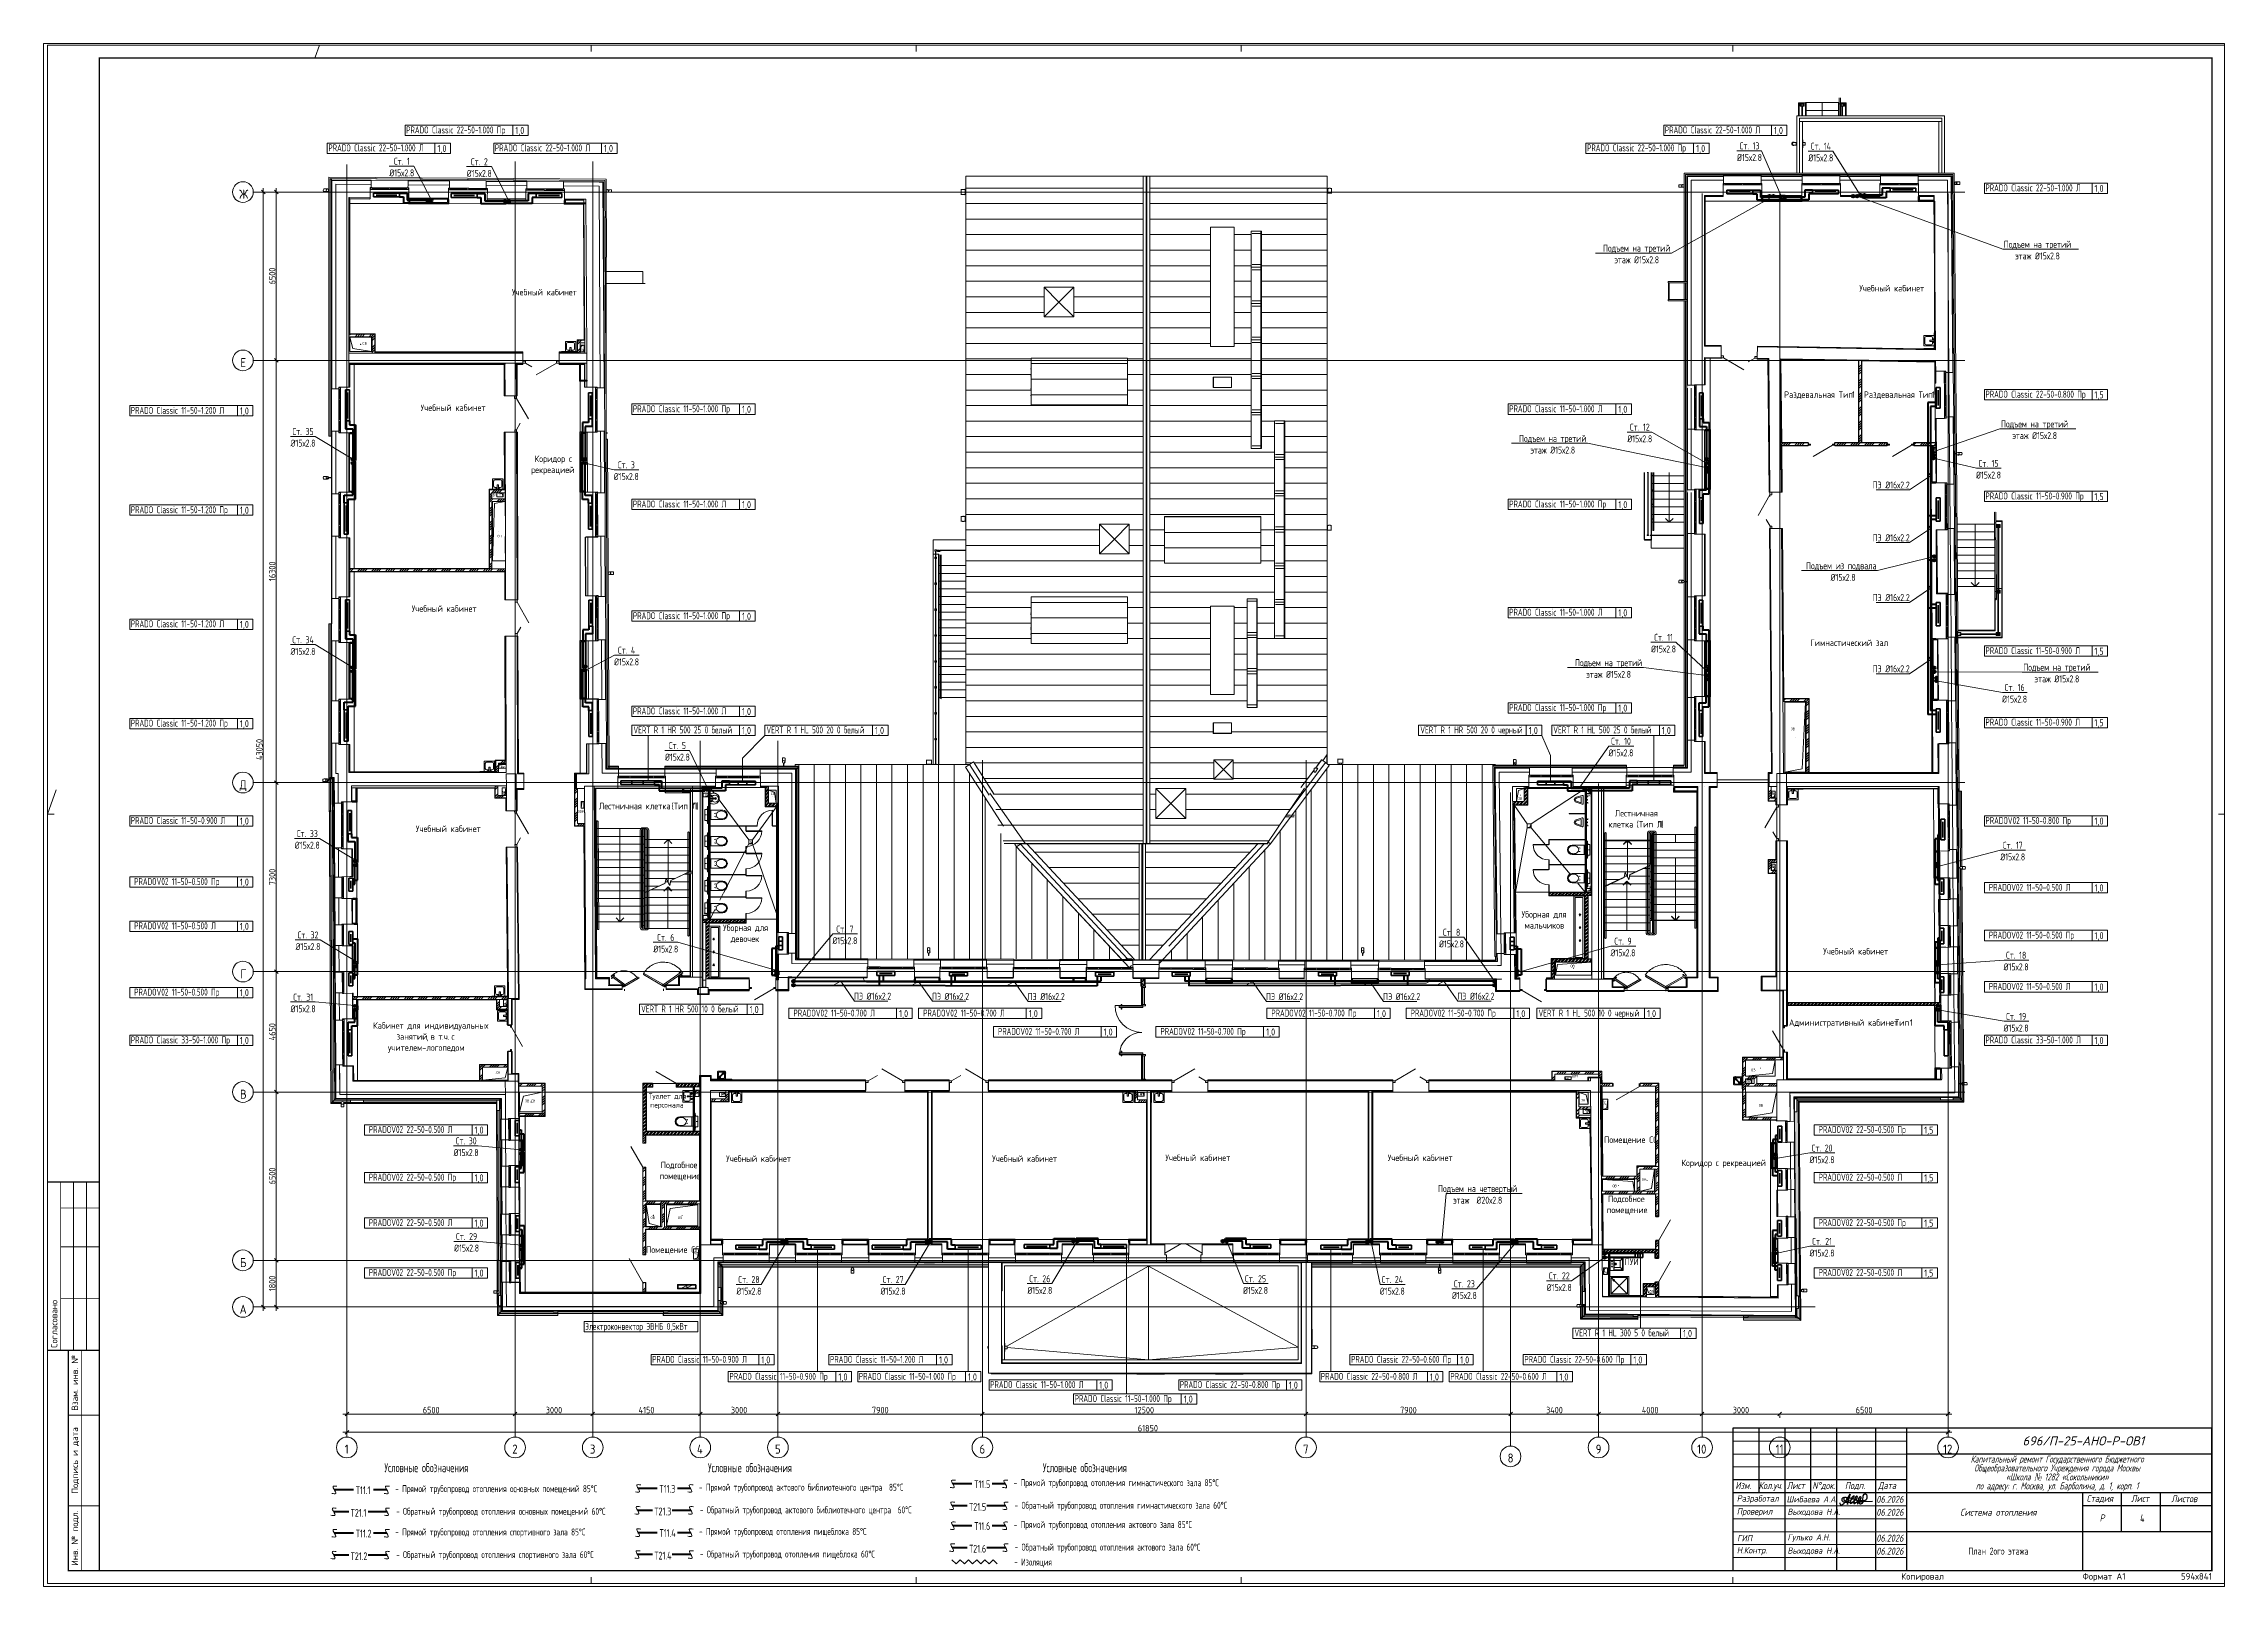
# Paper-space layout '4' of a CAD drawing. Header units: millimetres. Extents: x -2 to 841, y -2 to 594.
# The model-space entities are those that its viewports show. They can reach past a viewport. Long polylines and large blocks are cut down to what shows.
import ezdxf
from ezdxf import colors
from ezdxf.entities.mleader import LeaderData, LeaderLine
from ezdxf.enums import TextEntityAlignment as Align
from ezdxf.math import Vec2, Vec3

# ---------------------------------------------------------------- set-up
doc = ezdxf.new("R2010")
doc.units = ezdxf.units.MM
for name, pattern in [('ADSK_Линия сетки', [25, 20, -2.5, 0, -2.5]), ('ADSK_Штриховая_ш2 п1', [3, 2, -1]), ('ADSK_Штриховая_ш3 п1_5', [4.5, 3, -1.5]), ('GOST2.303 4', [7, 5, -2, 0]), ('Hidden', [7.14375, 4.7625, -2.38125])]:
    doc.linetypes.add(name, pattern=pattern)
for name, color, linetype in [('9_Форматы', 7, 'Continuous'), ('ПРИБОРЫ', 3, 'Continuous'), ('статистика приборов', 252, 'Continuous'), ('стояки', 7, 'Continuous'), ('т21.4', 142, 'Continuous')]:
    doc.layers.add(name, color=color, linetype=linetype)
doc.layers.add('9_Форматы надписи', color=7, linetype='Continuous', plot=False)
for name, color, linetype, lineweight in [('_ Окна', 7, 'Continuous', 9), ('_надписи ОВ', 7, 'Continuous', 20), ('Shtamp', 7, 'Continuous', 35), ('Аннотация', 7, 'Continuous', 18), ('АР-ШТАМП', 7, 'Continuous', 15), ('Витраж', 7, 'Continuous', 9), ('Воздуховоды', 7, 'Continuous', 18), ('Двери', 7, 'Continuous', 9), ('Двери открывание', 7, 'Continuous', 9), ('Каркас', 7, 'Continuous', 18), ('Колонны', 7, 'Continuous', 18), ('Крыша', 7, 'Continuous', 9), ('Крыша штриховка', 7, 'Continuous', 9), ('Лестницы', 7, 'Continuous', 9), ('Марки помещений', 7, 'Continuous', 20), ('Обобщенные модели', 7, 'Continuous', 18), ('Оборудование', 7, 'Continuous', 18), ('ОВ-ИЗОЛЯЦИЯ', 7, 'Continuous', 25), ('ОВ-О-Оборудование', 32, 'Continuous', 35), ('ОВ-рамка', 7, 'Continuous', 30), ('ОВ-ТЕКСТ', 7, 'Continuous', 25), ('Ограждение', 7, 'Continuous', 9), ('Окна', 7, 'Continuous', 9), ('Оси', 253, 'Continuous', 9), ('Панели витража', 7, 'Continuous', 9), ('Перекрытие', 7, 'Continuous', 18), ('Потолки', 7, 'Continuous', 9), ('Размеры', 7, 'Continuous', 9), ('Сантехника', 7, 'Continuous', 18), ('Стены внутренние', 7, 'Continuous', 18), ('Стены наружные', 7, 'Continuous', 18), ('Стены несущие', 7, 'Continuous', 30), ('Стены отделка', 7, 'Continuous', 30), ('Стены перегородки', 7, 'Continuous', 30), ('Стены штриховка', 7, 'Continuous', 9), ('Стрелки вверх', 7, 'Continuous', 18), ('ТЕКСТ', 252, 'Continuous', 13), ('Узлы', 7, 'Continuous', 18)]:
    doc.layers.add(name, color=color, linetype=linetype, lineweight=lineweight)
doc.layers.add('Линии', color=7, linetype='Continuous', lineweight=9, true_color=0x00a600)
for name, color, linetype, true_color in [('Подпись', 7, 'Continuous', 0x082cf7), ('т11.1', 1, 'Continuous', 0xff0000), ('т11.2', 7, 'Continuous', 0x6d366d), ('т11.3', 7, 'Continuous', 0xb82e00), ('т11.4', 7, 'Continuous', 0xd600d6), ('т11.5', 7, 'Continuous', 0x750000), ('т21.1', 5, 'Continuous', 0x0000ff), ('т21.2', 7, 'Continuous', 0x004285), ('т21.3', 7, 'Continuous', 0x005c45), ('т21.5', 7, 'Continuous', 0x000061)]:
    doc.layers.add(name, color=color, linetype=linetype, true_color=true_color)
doc.styles.add('GOST 2.304', font='CS_Gost2304.shx')
doc.styles.add('GOST Common', font='GOST_Common.ttf', dxfattribs={"width": 0.9, "height": 350})
doc.styles.add('GOST Common_1', font='GOST_Common.ttf', dxfattribs={"width": 0.9, "height": 250})
doc.styles.add('GOST Common_2', font='GOST_Common.ttf', dxfattribs={"width": 0.9, "height": 250})
doc.styles.add('GOST Common_5', font='GOST_Common.ttf', dxfattribs={"width": 0.9, "height": 200})
doc.styles.add('ГОСТ', font='isocpeur.ttf', dxfattribs={"width": 0.8, "height": 250})
doc.styles.add('М2', font='isocpeui.ttf', dxfattribs={"width": 0.8})
doc.styles.add('РАЗМЕРНЫЙ', font='simplex.shx', dxfattribs={"width": 0.6, "oblique": 15})
doc.styles.add('СТИЛЬ', font='simplex.shx', dxfattribs={"width": 0.65})

psp = doc.layouts.new('4')

msp = doc.modelspace()

# ---------------------------------------------------------------- texts
at = {"layer": '_надписи ОВ', "ltscale": 10, "style": 'СТИЛЬ', "width": 0.6}
for s, height, p in [('Условные обозначения', 350, (168766.18, 232482.213)), ('Условные обозначения', 350, (181265.192, 232482.213)), ('Условные обозначения', 350, (194200.219, 232482.213)), ('- Прямой трубопровод отопления основных помещений 85%%DС', 270, (169186.074, 231711.462)), ('- Прямой трубопровод актового библиотечного центра  85%%DС', 270, (180918.813, 231767.581)), ('- Прямой трубопровод отопления гимнастического зала 85%%DС', 270, (193075.607, 231943.263)), ('- Обратный трубопровод отопления основных помещений 60%%DС', 270, (169219.319, 230838.432)), ('- Обратный трубопровод актового библиотечного центра  60%%DС', 270, (180952.058, 230894.551)), ('- Обратный трубопровод отопления гимнастического зала 60%%DС', 270, (193108.852, 231070.233)), ('- Прямой трубопровод отопления спортивного зала 85%%DС', 270, (169186.074, 230039.257)), ('- Прямой трубопровод отопления пищеблока 85%%DС', 270, (180918.813, 230061.016)), ('- Прямой трубопровод отопления актового зала 85%%DС', 270, (193075.607, 230329.075)), ('- Обратный трубопровод отопления спортивного зала 60%%DС', 270, (169219.319, 229166.227)), ('- Обратный трубопровод отопления пищеблока 60%%DС', 270, (180952.058, 229187.985)), (' - Изоляция', 270, (192968.765, 228878.687)), ('- Обратный трубопровод отопления актового зала 60%%DС', 270, (193108.852, 229456.045))]:
    msp.add_text(s, height=height, dxfattribs=at).set_placement(p)
at = {"layer": '_надписи ОВ', "ltscale": 10, "char_height": 300, "width": 16480.02357, "attachment_point": 1, "line_spacing_factor": 0.7, "style": 'СТИЛЬ'}
for s, insert in [('Т11.1', (167662.641, 231935.688)), ('Т11.3', (179395.38, 231991.807)), ('Т11.5', (191552.173, 232167.489)), ('Т21.1 ', (167463.541, 231061.718)), ('Т21.3 ', (179196.28, 231117.837)), ('Т21.5 ', (191353.073, 231293.52)), ('Т11.2', (167662.641, 230263.482)), ('Т11.4', (179395.38, 230285.241)), ('Т11.6', (191552.173, 230553.301)), ('Т21.2 ', (167463.541, 229389.513)), ('Т21.4 ', (179196.28, 229411.272)), ('Т21.6 ', (191353.073, 229679.332))]:
    msp.add_mtext(s, dxfattribs=dict(at, insert=insert))
at = {"layer": 'статистика приборов', "color": 7, "style": 'СТИЛЬ', "width": 0.6}
for s, p in [('PRADO Classic 22-50-1.000 Пр      ', (169609.392, 284176.226)), ('PRADO Classic 22-50-1.000 Л      ', (218229.11, 284176.226)), ('PRADO Classic 22-50-1.000 Л      ', (166603.714, 283484.046)), ('PRADO Classic 22-50-1.000 Л      ', (173035.616, 283484.046)), ('PRADO Classic 22-50-1.000 Пр      ', (215223.432, 283484.046)), ('PRADO Classic 22-50-1.000 Л      ', (230611.673, 281940.705)), ('PRADO Classic 22-50-0.800 Пр      ', (230611.673, 273972.881)), ('PRADO Classic 11-50-1.200 Л      ', (158970.631, 273348.132)), ('PRADO Classic 11-50-1.000 Пр      ', (178366.649, 273411.522)), ('PRADO Classic 11-50-1.000 Л      ', (212216.456, 273411.522)), ('PRADO Classic 11-50-1.200 Пр      ', (158970.631, 269512.841)), ('PRADO Classic 11-50-1.000 Л      ', (178366.649, 269733.03)), ('PRADO Classic 11-50-1.000 Пр      ', (212216.456, 269733.03)), ('PRADO Classic 11-50-0.900 Пр      ', (230611.673, 270043.581)), ('PRADO Classic 11-50-1.200 Л      ', (158970.631, 265108.185)), ('PRADO Classic 11-50-1.000 Пр      ', (178366.649, 265420.247)), ('PRADO Classic 11-50-1.000 Л      ', (212216.456, 265553.187)), ('PRADO Classic 11-50-0.900 Л      ', (230611.673, 264070.7)), ('PRADO Classic 11-50-1.000 Л      ', (178366.649, 261741.756)), ('PRADO Classic 11-50-1.000 Пр      ', (212216.456, 261874.696)), ('PRADO Classic 11-50-1.200 Пр      ', (158970.631, 261272.894)), ('VERT R 1 HR 500 25 0 белый ', (178387.536, 261009.895)), ('VERT R 1 HL 500 20 0 белый ', (183526.256, 261009.895)), ('VERT R 1 HR 500 20 0 черный ', (208780.921, 261009.895)), ('VERT R 1 HL 500 25 0 белый ', (213919.641, 261009.895)), ('PRADO Classic 11-50-0.900 Л      ', (230611.673, 261309.571)), ('PRADO Classic 11-50-0.900 Л      ', (158970.631, 257512.784)), ('PRADOV02 11-50-0.800 Пр      ', (230611.673, 257512.784)), ('PRADOV02 11-50-0.500 Пр      ', (159102.267, 255155.723)), ('PRADOV02 11-50-0.500 Л      ', (230743.309, 254931.695)), ('PRADOV02 11-50-0.500 Л      ', (159102.267, 253448.024)), ('PRADOV02 11-50-0.500 Пр      ', (230743.309, 253088.516)), ('PRADOV02 11-50-0.500 Пр      ', (159102.267, 250886.476)), ('PRADOV02 11-50-0.500 Л      ', (230743.309, 251106.832)), ('VERT R 1 HR 500 10 0 белый ', (178683.587, 250235.106)), ('PRADOV02 11-50-0.700 Л      ', (184567.216, 250077.682)), ('PRADOV02 11-50-0.700 Л      ', (189578.001, 250077.682)), ('PRADOV02 11-50-0.700 Пр      ', (203026.884, 250077.682)), ('PRADOV02 11-50-0.700 Пр      ', (208408.032, 250077.682)), ('VERT R 1 HL 500 10 0 черный ', (213348.142, 250077.682)), ('PRADOV02 11-50-0.700 Л      ', (192466.919, 249368.579)), ('PRADOV02 11-50-0.700 Пр      ', (198743.894, 249368.579)), ('PRADO Classic 33-50-1.000 Пр      ', (158970.631, 249038.73)), ('PRADO Classic 33-50-1.000 Л      ', (230611.673, 249038.73)), ('PRADOV02 22-50-0.500 Л      ', (168167.577, 245581.28)), ('PRADOV02 22-50-0.500 Пр      ', (224167.989, 245581.28)), ('PRADOV02 22-50-0.500 Пр      ', (168167.577, 243738.079)), ('PRADOV02 22-50-0.500 Л      ', (224167.989, 243738.079)), ('PRADOV02 22-50-0.500 Л      ', (168167.577, 241986.465)), ('PRADOV02 22-50-0.500 Пр      ', (224167.989, 241986.465)), ('PRADOV02 22-50-0.500 Пр      ', (168167.577, 240060.544)), ('PRADOV02 22-50-0.500 Л      ', (224167.989, 240060.544)), ('Электроконвектор ЭВНБ 0,5кВт', (176521.283, 237979.599)), ('VERT R 1 HL 300 5 0 белый ', (214736.791, 237728.002)), ('PRADO Classic 11-50-0.900 Л      ', (179111.762, 236706.495)), ('PRADO Classic 11-50-1.200 Л      ', (185978.022, 236706.495)), ('PRADO Classic 22-50-0.600 Пр      ', (206107.234, 236706.495)), ('PRADO Classic 22-50-0.600 Пр      ', (212798.225, 236706.495)), ('PRADO Classic 11-50-0.900 Пр      ', (182093.013, 236049.674)), ('PRADO Classic 11-50-1.000 Пр      ', (187093.06, 236049.674)), ('PRADO Classic 11-50-1.000 Л      ', (192166.31, 235732.749)), ('PRADO Classic 22-50-0.800 Пр      ', (199490.858, 235732.749)), ('PRADO Classic 22-50-0.800 Л      ', (204940.181, 236049.674)), ('PRADO Classic 22-50-0.600 Л      ', (209940.227, 236049.674)), ('PRADO Classic 11-50-1.000 Пр      ', (195430.884, 235192.857))]:
    msp.add_text(s, height=270, dxfattribs=at).set_placement(p)
at = {"layer": 'статистика приборов', "color": 7, "style": 'СТИЛЬ', "width": 0.7}
for s, p in [('1,0', (173997.102, 284154.824)), ('1,0', (222616.819, 284154.824)), ('1,0', (170991.424, 283462.644)), ('1,0', (177423.326, 283462.644)), ('1,0', (219611.142, 283462.644)), ('1,0', (234999.383, 281919.303)), ('1,5', (234999.383, 273951.479)), ('1,0', (163358.341, 273326.73)), ('1,0', (182754.359, 273390.12)), ('1,0', (216604.166, 273390.12)), ('1,0', (163358.341, 269491.439)), ('1,0', (182754.359, 269711.628)), ('1,0', (216604.166, 269711.628)), ('1,5', (234999.383, 270022.179)), ('1,0', (163358.341, 265086.783)), ('1,0', (182754.359, 265398.845)), ('1,0', (216604.166, 265531.785)), ('1,5', (234999.383, 264049.298)), ('1,0', (182754.359, 261720.354)), ('1,0', (216604.166, 261853.294)), ('1,0', (163358.341, 261251.492)), ('1,0', (182754.359, 260988.493)), ('1,0', (187893.079, 260988.493)), ('1,0', (213147.744, 260988.493)), ('1,0', (218286.465, 260988.493)), ('1,5', (234999.383, 261288.169)), ('1,0', (163358.341, 257491.382)), ('1,0', (234999.383, 257491.382)), ('1,0', (163358.341, 255134.321)), ('1,0', (234999.383, 254910.293)), ('1,0', (163358.341, 253426.622)), ('1,0', (234999.383, 253067.114)), ('1,0', (163358.341, 250865.074)), ('1,0', (234999.383, 251085.43)), ('1,0', (183050.411, 250213.704)), ('1,0', (188823.291, 250056.28)), ('1,0', (193834.076, 250056.28)), ('1,0', (207282.959, 250056.28)), ('1,0', (212664.107, 250056.28)), ('1,0', (217714.965, 250056.28)), ('1,0', (196722.994, 249347.177)), ('1,0', (202999.968, 249347.177)), ('1,0', (163358.341, 249017.328)), ('1,0', (234999.383, 249017.328)), ('1,0', (172423.652, 245559.878)), ('1,5', (228424.064, 245559.878)), ('1,0', (172423.652, 243716.677)), ('1,5', (228424.064, 243716.677)), ('1,0', (172423.652, 241965.063)), ('1,5', (228424.064, 241965.063)), ('1,0', (172423.652, 240039.142)), ('1,5', (228424.064, 240039.142)), ('1,0', (219103.614, 237706.6)), ('1,0', (183499.472, 236685.093)), ('1,0', (190365.732, 236685.093)), ('1,0', (210494.944, 236685.093)), ('1,0', (217185.934, 236685.093)), ('1,0', (186480.723, 236028.272)), ('1,0', (191480.769, 236028.272)), ('1,0', (196554.02, 235711.347)), ('1,0', (203878.568, 235711.347)), ('1,0', (209327.89, 236028.272)), ('1,0', (214327.937, 236028.272)), ('1,0', (199818.594, 235171.455))]:
    msp.add_text(s, height=270, dxfattribs=at).set_placement(p, align=Align.CENTER)
at = {"layer": 'ТЕКСТ', "transparency": 33554687, "attachment_point": 5, "style": 'СТИЛЬ'}
for s, insert, char_height, width in [('\\pxi1,sm0.75;{\\C7;4}', (236521.785, 230704.848), 300, 6768.52482), ('\\pxi1,sm0.75;{\\C7;План 2ого этажа}', (230974.548, 229436.121), 270, 6535.64473)]:
    msp.add_mtext(s, dxfattribs=dict(at, insert=insert, char_height=char_height, width=width))

# ---------------------------------------------------------------- blocks, each defined once
blk = doc.blocks.new('*U2874')
at = {"layer": 'ОВ-О-Оборудование', "color": 32, "ltscale": 0.1, "true_color": 0xcd6928}
for p, q in [((500, 75), (-500, 75)), ((-500, 75), (-500, -75)), ((-400, 0), (400, 0)), ((500, -75), (500, 75)), ((-500, -75), (500, -75))]:
    blk.add_line(p, q, dxfattribs=at)
blk = doc.blocks.new('*U2876')
at = {"layer": 'ОВ-О-Оборудование', "color": 32, "ltscale": 0.1, "true_color": 0xcd6928}
for p, q in [((500, 75), (-500, 75)), ((-500, 75), (-500, -75)), ((-167, 75), (-167, -75)), ((167, 75), (167, -75)), ((500, -75), (500, 75)), ((-500, -75), (500, -75))]:
    blk.add_line(p, q, dxfattribs=at)
blk = doc.blocks.new('*U2952')
at = {"layer": 'ОВ-О-Оборудование', "color": 32, "ltscale": 0.1, "true_color": 0xcd6928}
for p, q in [((650, 75), (-650, 75)), ((-650, 75), (-650, -75)), ((-217, 75), (-217, -75)), ((217, 75), (217, -75)), ((650, -75), (650, 75)), ((-650, -75), (650, -75))]:
    blk.add_line(p, q, dxfattribs=at)
blk = doc.blocks.new('*U2938')
at = {"layer": 'ОВ-О-Оборудование', "color": 32, "ltscale": 0.1, "true_color": 0xcd6928}
for p, q in [((600, 75), (-600, 75)), ((-600, 75), (-600, -75)), ((-500, 0), (500, 0)), ((600, -75), (600, 75)), ((-600, -75), (600, -75))]:
    blk.add_line(p, q, dxfattribs=at)
blk = doc.blocks.new('*U2937')
at = {"layer": 'ОВ-О-Оборудование', "color": 32, "ltscale": 0.1, "true_color": 0xcd6928}
for p, q in [((450, 75), (-450, 75)), ((-450, 75), (-450, -75)), ((-350, 0), (350, 0)), ((450, -75), (450, 75)), ((-450, -75), (450, -75))]:
    blk.add_line(p, q, dxfattribs=at)
blk = doc.blocks.new('*U2881')
at = {"layer": 'ОВ-О-Оборудование', "color": 32, "ltscale": 0.1, "true_color": 0xcd6928}
for p, q in [((500, 75), (-500, 75)), ((-500, 75), (-500, -75)), ((500, -75), (500, 75)), ((-500, -75), (500, -75))]:
    blk.add_line(p, q, dxfattribs=at)
at = {"layer": 'ОВ-О-Оборудование', "color": 32, "lineweight": 0, "ltscale": 10, "true_color": 0xcd6928, "style": 'GOST 2.304'}
blk.add_attdef('Маркировка', text='', height=180, dxfattribs=at).set_placement((0, -90), align=Align.CENTER)
blk = doc.blocks.new('*U2950')
at = {"layer": 'ОВ-О-Оборудование', "color": 32, "ltscale": 0.1, "true_color": 0xcd6928}
for p, q in [((400, 75), (-400, 75)), ((-400, 75), (-400, -75)), ((-300, 0), (300, 0)), ((400, -75), (400, 75)), ((-400, -75), (400, -75))]:
    blk.add_line(p, q, dxfattribs=at)
blk = doc.blocks.new('*U2877')
at = {"layer": 'ОВ-О-Оборудование', "color": 32, "ltscale": 0.1, "true_color": 0xcd6928}
for p, q in [((300, 75), (-300, 75)), ((-300, 75), (-300, -75)), ((-200, 0), (200, 0)), ((300, -75), (300, 75)), ((-300, -75), (300, -75))]:
    blk.add_line(p, q, dxfattribs=at)
blk = doc.blocks.new('*U2935')
at = {"layer": 'ОВ-О-Оборудование', "color": 32, "ltscale": 0.1, "true_color": 0xcd6928}
for p, q in [((250, 75), (-250, 75)), ((-250, 75), (-250, -75)), ((-150, 0), (150, 0)), ((250, -75), (250, 75)), ((-250, -75), (250, -75))]:
    blk.add_line(p, q, dxfattribs=at)
blk = doc.blocks.new('*U2933')
at = {"layer": 'ОВ-О-Оборудование', "color": 32, "ltscale": 0.1, "true_color": 0xcd6928}
for p, q in [((250, 75), (-250, 75)), ((-250, 75), (-250, -75)), ((-83, 75), (-83, -75)), ((83, 75), (83, -75)), ((250, -75), (250, 75)), ((-250, -75), (250, -75))]:
    blk.add_line(p, q, dxfattribs=at)
blk = doc.blocks.new('*U2951')
at = {"layer": 'ОВ-О-Оборудование', "color": 32, "ltscale": 0.1, "true_color": 0xcd6928}
for p, q in [((150, 75), (-150, 75)), ((-150, 75), (-150, -75)), ((-50, 75), (-50, -75)), ((50, 75), (50, -75)), ((150, -75), (150, 75)), ((-150, -75), (150, -75))]:
    blk.add_line(p, q, dxfattribs=at)
blk = doc.blocks.new('*U2936')
at = {"layer": 'ОВ-О-Оборудование', "color": 32, "ltscale": 0.1, "true_color": 0xcd6928}
for p, q in [((350, 75), (-350, 75)), ((-350, 75), (-350, -75)), ((-250, 0), (250, 0)), ((350, -75), (350, 75)), ((-350, -75), (350, -75))]:
    blk.add_line(p, q, dxfattribs=at)
blk = doc.blocks.new('2 этаж')
at = {"layer": 'Ограждение', "lineweight": 0, "transparency": 33554432}
for points in [[(357433, -163498), (357611, -163319), (357547, -150924), (357369, -150925), (357433, -163361)], [(357433, -163498), (357437, -163493), (357373, -150954), (357369, -150954), (357433, -163498)], [(357611, -163320), (357612, -163319), (357611, -163319)], [(413971, -163320), (413972, -163320), (413971, -163258)], [(420516, -163437), (420335, -163259), (420108, -163259), (420108, -163358), (419608, -163358), (419608, -163259), (413972, -163259), (414033, -163320), (414071, -163320), (414071, -163358), (414152, -163437), (420486, -163437)], [(419608, -163259), (419608, -163258), (418130, -163259)], [(420331, -162726), (420332, -162725), (420331, -162726)], [(414216, -171877), (414152, -163437), (414148, -163433), (414212, -171872), (414216, -171876)], [(420486, -163438), (420516, -163437), (420511, -163433), (414148, -163433), (414152, -163438), (420241, -163438)], [(372583, -171686), (372583, -171231), (372565, -171240), (372542, -171240), (372522, -171229), (372508, -171213), (372503, -171191), (372508, -171169), (372522, -171152), (372542, -171142), (372565, -171142), (372583, -171150), (372583, -169809), (372404, -169630), (372404, -170601), (372503, -170601), (372503, -171101), (372404, -171101), (372404, -171507), (372478, -171580)], [(382798, -169809), (382838, -169809), (382838, -169630), (380754, -169630), (380754, -169649), (380354, -169649), (380354, -169630), (372404, -169630), (372583, -169809), (382536, -169809)], [(382798, -169809), (382838, -169809), (382838, -169805), (372579, -169805), (372583, -169809), (382536, -169809)], [(404521, -169809), (405692, -169809), (405869, -169630), (397646, -169630), (397646, -169649), (397246, -169649), (397246, -169630), (395336, -169630), (395336, -169809), (400262, -169809), (400262, -169699), (400272, -169699), (400272, -169809), (403474, -169809)], [(397246, -169630), (397246, -169629), (397193, -169630)], [(405707, -171817), (405884, -171639), (405881, -171251), (405790, -171251), (405790, -170751), (405878, -170751), (405869, -169630), (405692, -169809), (405703, -171262), (405721, -171253), (405744, -171253), (405766, -171264), (405780, -171282), (405784, -171305), (405780, -171326), (405764, -171345), (405744, -171354), (405722, -171354), (405703, -171346), (405705, -171580)], [(372403, -170601), (372404, -170601), (372403, -170377)], [(366204, -171686), (366204, -171556), (366024, -171556), (366024, -171507), (364047, -171507), (363869, -171686), (366024, -171686)], [(364216, -171686), (366204, -171686), (366204, -171682), (363873, -171682), (363869, -171686), (364047, -171686)], [(372068, -171686), (372583, -171686), (372403, -171507), (370464, -171507), (370464, -171556), (370284, -171556), (370284, -171686), (370464, -171686)], [(372583, -171686), (372578, -171682), (370284, -171682), (370284, -171686), (372583, -171686)], [(407925, -171832), (407926, -171703), (407746, -171702), (407746, -171653), (405884, -171640), (405707, -171817), (407746, -171831)], [(407925, -171833), (407925, -171828), (405711, -171813), (405708, -171817), (407896, -171832)], [(407747, -171653), (407746, -171652), (407746, -171653)], [(414216, -171876), (414035, -171697), (412186, -171685), (412186, -171733), (412006, -171731), (412006, -171862), (414205, -171876)], [(414036, -171697), (414035, -171696), (412186, -171684), (412186, -171685), (414035, -171697)], [(414216, -171877), (414211, -171872), (412005, -171858), (412005, -171862), (414216, -171877)]]:
    blk.add_hatch(color=253, dxfattribs=at).paths.add_polyline_path(points)
h = blk.add_hatch(color=253, dxfattribs=at)
h.paths.add_polyline_path([(420516, -163437), (420511, -162772), (420493, -162780), (420470, -162781), (420447, -162769), (420434, -162752), (420429, -162735), (420332, -162736), (420336, -163259), (420486, -163407)])
h.paths.add_polyline_path([(420332, -162726), (420430, -162725), (420434, -162708), (420450, -162688), (420470, -162679), (420492, -162679), (420510, -162688), (420444, -154436), (420425, -154445), (420403, -154445), (420382, -154435), (420369, -154417), (420364, -154397), (420369, -154375), (420383, -154357), (420402, -154348), (420424, -154348), (420443, -154355), (420419, -151432), (420241, -151433), (420332, -162726)])
h = blk.add_hatch(color=253, dxfattribs=at)
h.paths.add_polyline_path([(420517, -163438), (420511, -162772), (420507, -162774), (420512, -163433), (420516, -163437)])
h.paths.add_polyline_path([(420511, -162688), (420444, -154438), (420440, -154440), (420506, -162686), (420510, -162688)])
h.paths.add_polyline_path([(420443, -154354), (420419, -151432), (420415, -151432), (420439, -154352), (420443, -154354)])
h = blk.add_hatch(color=253, dxfattribs=at)
h.paths.add_polyline_path([(358193, -163498), (363833, -163498), (363855, -163476), (363855, -163370), (363955, -163370), (363955, -163376), (364009, -163322), (364009, -163320), (357611, -163320), (357433, -163498), (357849, -163498), (357840, -163480), (357840, -163458), (357849, -163438), (357869, -163423), (357889, -163419), (357910, -163424), (357928, -163438), (357937, -163458), (357937, -163480), (357930, -163498), (357937, -163498)])
h.paths.add_polyline_path([(358693, -163461), (358193, -163461), (358193, -163361), (358693, -163361)])
h = blk.add_hatch(color=253, dxfattribs=at)
h.paths.add_polyline_path([(363869, -171686), (364047, -171506), (364023, -165914), (364021, -165914), (364017, -164895), (364018, -164895), (364015, -164099), (364013, -164099), (364009, -163322), (363955, -163376), (363955, -163770), (363855, -163770), (363855, -163476), (363833, -163498), (363865, -170734), (363883, -170725), (363905, -170725), (363926, -170735), (363940, -170753), (363945, -170774), (363940, -170796), (363925, -170813), (363906, -170823), (363884, -170823), (363865, -170814), (363869, -171580)])
h.paths.add_polyline_path([(364009, -171303), (363909, -171303), (363909, -170903), (364009, -170903), (364009, -171179)])
h = blk.add_hatch(color=253, dxfattribs=at)
h.paths.add_polyline_path([(414216, -171876), (414152, -163437), (414071, -163358), (414071, -163820), (413976, -163820), (414036, -171697), (414205, -171865)])
h.paths.add_polyline_path([(414035, -171416), (414036, -170916), (414135, -170916), (414135, -171416), (414036, -171416)])
h.paths.add_polyline_path([(413972, -163320), (414033, -163320), (413972, -163259)])
h = blk.add_hatch(color=253, dxfattribs=at)
h.paths.add_polyline_path([(357929, -163498), (363833, -163498), (363837, -163494), (357930, -163494), (357928, -163498)])
h.paths.add_polyline_path([(357433, -163498), (357849, -163498), (357847, -163494), (357437, -163494), (357433, -163498)])
h = blk.add_hatch(color=253, dxfattribs=at)
h.paths.add_polyline_path([(363869, -171686), (363873, -171681), (363869, -170816), (363865, -170814), (363869, -171686)])
h.paths.add_polyline_path([(363865, -170734), (363869, -170732), (363837, -163494), (363833, -163498), (363865, -170725)])
h = blk.add_hatch(color=253, dxfattribs=at)
h.paths.add_polyline_path([(364047, -171507), (364048, -171506), (364047, -171506)])
h.paths.add_polyline_path([(364034, -168564), (364035, -168564), (364034, -168564)])
h.paths.add_polyline_path([(364026, -166709), (364027, -166709), (364026, -166709)])
h.paths.add_polyline_path([(364018, -164895), (364019, -164895), (364018, -164895)])
h = blk.add_hatch(color=253, dxfattribs=at)
h.paths.add_polyline_path([(372583, -171686), (372583, -171231), (372579, -171233), (372579, -171682), (372583, -171686)])
h.paths.add_polyline_path([(372583, -171151), (372583, -169809), (372579, -169805), (372579, -171149), (372583, -171151)])
h = blk.add_hatch(color=253, dxfattribs=at)
h.paths.add_polyline_path([(404521, -169809), (405692, -169809), (405696, -169805), (400272, -169805), (400272, -169809), (403474, -169809)])
h.paths.add_polyline_path([(400203, -169809), (400262, -169809), (400262, -169805), (395336, -169805), (395336, -169809), (400072, -169809)])
h = blk.add_hatch(color=253, dxfattribs=at)
h.paths.add_polyline_path([(405707, -171817), (405711, -171812), (405707, -171348), (405703, -171346), (405707, -171817)])
h.paths.add_polyline_path([(405703, -171262), (405707, -171260), (405696, -169805), (405692, -169809), (405703, -171255)])
h = blk.add_hatch(color=253, dxfattribs=at)
h.paths.add_polyline_path([(405884, -171640), (405885, -171639), (405884, -171639)])
h.paths.add_polyline_path([(405878, -170751), (405879, -170751), (405875, -170377)])
at = {"layer": 'Стены внутренние', "lineweight": 0}
for points in [[(360489, -128744), (360489, -128575), (360449, -128575), (360449, -128744)], [(361979, -128746), (361979, -128706), (360489, -128704), (360489, -128744), (361599, -128746)], [(361979, -128706), (361979, -128593), (361939, -128593), (361939, -128706)], [(366504, -128753), (366504, -128614), (366464, -128614), (366464, -128753)], [(367293, -128754), (367293, -128714), (366504, -128713), (366504, -128753), (366833, -128753)], [(412707, -128612), (412747, -128612), (412747, -128468), (412707, -128468)], [(414257, -128652), (414257, -128612), (412707, -128612), (412707, -128652), (413943, -128652)], [(414217, -128612), (414257, -128612), (414257, -128468), (414217, -128468)], [(418767, -128612), (418807, -128612), (418807, -128468), (418767, -128468)], [(419177, -128652), (419354, -128652), (419354, -128612), (418767, -128612), (418767, -128652)], [(367043, -135566), (367083, -135566), (367083, -134904), (367043, -134904), (367043, -135094)], [(367043, -135606), (367337, -135606), (367337, -135566), (367043, -135566)], [(358158, -137634), (358304, -137634), (358304, -137594), (358158, -137594)], [(358344, -139849), (358344, -137594), (358304, -137594), (358304, -139849)], [(367103, -139844), (367103, -137579), (367063, -137579), (367063, -139844)], [(367263, -137619), (367263, -137579), (367103, -137579), (367103, -137619)], [(410678, -137525), (410718, -137525), (410718, -137485), (410499, -137485), (410499, -137525)], [(410678, -139775), (410718, -139775), (410718, -137525), (410678, -137525), (410678, -139735)], [(419296, -139528), (419288, -138104), (419248, -138104), (419256, -139528)], [(410678, -139775), (410678, -139735), (410499, -139735), (410499, -139775)], [(419437, -139528), (419437, -139488), (419296, -139488), (419296, -139528)], [(358344, -139889), (358344, -139849), (358158, -139849), (358158, -139889)], [(367063, -139884), (367263, -139884), (367263, -139844), (367063, -139844)], [(358158, -145730), (358304, -145730), (358304, -145690), (358158, -145690)], [(358344, -147840), (358344, -145690), (358304, -145690), (358304, -147840)], [(367103, -147834), (367103, -145629), (367063, -145629), (367063, -147834)], [(367103, -145669), (367303, -145669), (367303, -145629), (367103, -145629)], [(410718, -145674), (410718, -145634), (410517, -145634), (410517, -145674), (410678, -145674)], [(410678, -147779), (410718, -147779), (410718, -145674), (410678, -145674), (410678, -147739)], [(419305, -147927), (419345, -147927), (419331, -145558), (419291, -145558), (419305, -147924)], [(419481, -145598), (419481, -145558), (419331, -145558), (419332, -145598)], [(358344, -147880), (358344, -147840), (358158, -147840), (358158, -147880)], [(367063, -147874), (367305, -147874), (367305, -147834), (367063, -147834)], [(410678, -147779), (410678, -147739), (410517, -147739), (410517, -147779)], [(419503, -147927), (419503, -147887), (419345, -147887), (419345, -147927)], [(358397, -151806), (358437, -151806), (358437, -151312), (358397, -151312), (358397, -151533)], [(371027, -151454), (371067, -151454), (371067, -151325), (371027, -151325)], [(371027, -151494), (371325, -151494), (371325, -151454), (371027, -151454)], [(409309, -151425), (409349, -151425), (409349, -151296), (409309, -151296)], [(409755, -151465), (410219, -151465), (410219, -151425), (409309, -151425), (409309, -151465)], [(358252, -151846), (358437, -151846), (358437, -151806), (358252, -151806)], [(419367, -154782), (419407, -154782), (419398, -153747), (419358, -153747), (419364, -154376)], [(419542, -153787), (419542, -153747), (419398, -153747), (419399, -153787)], [(419546, -154782), (419546, -154742), (419407, -154742), (419407, -154782)], [(358437, -155615), (358437, -155575), (358276, -155575), (358276, -155615), (358397, -155615)], [(358397, -156570), (358437, -156570), (358437, -155615), (358397, -155615), (358397, -156530)], [(358397, -156570), (358397, -156530), (358276, -156530), (358276, -156570)], [(419437, -158477), (419429, -157467), (419389, -157467), (419397, -158477)], [(419559, -157507), (419559, -157467), (419429, -157467), (419429, -157507)], [(379980, -158772), (380020, -158772), (380020, -158650), (379980, -158650)], [(380443, -158812), (380923, -158812), (380923, -158772), (379980, -158772), (379980, -158812)], [(380963, -158812), (380963, -158652), (380923, -158652), (380923, -158812)], [(386108, -158768), (386148, -158768), (386148, -158654), (386108, -158654)], [(386573, -158808), (386573, -158768), (386108, -158768), (386108, -158808), (386200, -158808)], [(386613, -158808), (386613, -158654), (386573, -158654), (386573, -158808)], [(391238, -158810), (391278, -158810), (391278, -158669), (391238, -158669)], [(391958, -158850), (392208, -158850), (392208, -158810), (391238, -158810), (391238, -158850)], [(392248, -158850), (392248, -158669), (392208, -158669), (392208, -158850)], [(396858, -158811), (396898, -158811), (396898, -158684), (396858, -158684)], [(397193, -158851), (397849, -158851), (397849, -158811), (396858, -158811), (396858, -158851)], [(397889, -158851), (397889, -158684), (397849, -158684), (397849, -158851)], [(419566, -158477), (419566, -158437), (419436, -158437), (419437, -158477)], [(358425, -160229), (358465, -160229), (358465, -159475), (358425, -159475), (358425, -160189)], [(358294, -160229), (358425, -160229), (358425, -160189), (358294, -160189)], [(419410, -162552), (419450, -162552), (419447, -162132), (419407, -162132), (419409, -162358)], [(419618, -162172), (419618, -162132), (419447, -162132), (419447, -162172)], [(364871, -164956), (364871, -164916), (364718, -164916), (364718, -164956), (364831, -164956)], [(364871, -165890), (364871, -164956), (364831, -164956), (364831, -165890)], [(413111, -165965), (413151, -165965), (413144, -165010), (413104, -165010), (413108, -165566)], [(413144, -165050), (413274, -165050), (413274, -165010), (413144, -165010)], [(364720, -165890), (364831, -165890), (364831, -165850), (364720, -165850)], [(413291, -166005), (413291, -165965), (413111, -165965), (413112, -166005)], [(364887, -168626), (364887, -168586), (364735, -168586), (364735, -168626), (364847, -168626)], [(364887, -169571), (364887, -168626), (364847, -168626), (364847, -169571)], [(372525, -168789), (372565, -168789), (372565, -168749), (372096, -168749), (372096, -168789)], [(372525, -168904), (372565, -168904), (372565, -168789), (372525, -168789)], [(377230, -168917), (377230, -168749), (377190, -168749), (377190, -168917)], [(377825, -168789), (378195, -168789), (378195, -168749), (377230, -168749), (377230, -168789), (377302, -168789)], [(378155, -168939), (378195, -168939), (378195, -168789), (378155, -168789)], [(383583, -168789), (383860, -168789), (383860, -168749), (382860, -168749), (382860, -168789), (382900, -168789)], [(382900, -168923), (382900, -168789), (382860, -168789), (382860, -168923)], [(383820, -168917), (383860, -168917), (383860, -168789), (383820, -168789)], [(388955, -168789), (388975, -168789), (388975, -168749), (388264, -168749), (388264, -168789), (388818, -168789)], [(388294, -168907), (388304, -168907), (388304, -168789), (388264, -168789), (388264, -168907)], [(394139, -168929), (394139, -168749), (394099, -168749), (394099, -168929)], [(395119, -168789), (395119, -168749), (394139, -168749), (394139, -168789), (395099, -168789)], [(395099, -168917), (395119, -168917), (395119, -168789), (395079, -168789), (395079, -168917)], [(399809, -168917), (399809, -168749), (399769, -168749), (399769, -168917)], [(400759, -168789), (400759, -168749), (399809, -168749), (399809, -168789), (400720, -168789)], [(400720, -168917), (400759, -168917), (400759, -168789), (400720, -168789)], [(405439, -168939), (405439, -168749), (405399, -168749), (405399, -168939)], [(406163, -168789), (406163, -168749), (405439, -168749), (405439, -168789), (406091, -168789)], [(413139, -169620), (413179, -169620), (413172, -168695), (413132, -168695), (413139, -169575)], [(413302, -168735), (413302, -168695), (413172, -168695), (413172, -168735)], [(364737, -169571), (364847, -169571), (364847, -169531), (364737, -169531)], [(413139, -169660), (413307, -169660), (413307, -169620), (413139, -169620)]]:
    blk.add_hatch(color=253, dxfattribs=at).paths.add_polyline_path(points)
h = blk.add_hatch(color=253, dxfattribs=at)
h.dxf.hatch_style = 1
h.paths.add_polyline_path([(366927, -150747), (366907, -150747), (366907, -150787), (366927, -150787)])
h.paths.add_polyline_path([(366907, -150747), (366867, -150747), (366867, -151337), (366907, -151337)])
at = {"color": 253, "linetype": 'ByBlock', "lineweight": 0}
for p, q in [((354900, -128373), (354758, -128232)), ((355399, -128373), (355258, -128232)), ((355258, -134732), (355399, -134873)), ((355399, -134873), (355258, -134732)), ((355258, -151032), (355399, -151173)), ((355399, -151173), (355258, -151032)), ((355258, -158332), (355399, -158473)), ((355399, -158473), (355258, -158332)), ((355258, -162982), (355399, -163123)), ((355399, -163123), (355258, -162982)), ((355258, -169482), (355399, -169623)), ((355399, -169623), (355258, -169482)), ((354758, -171282), (354900, -171423)), ((355258, -171282), (355399, -171423)), ((358126, -175418), (357984, -175559)), ((364484, -175559), (364626, -175418)), ((364626, -175418), (364484, -175559)), ((367484, -175559), (367626, -175418)), ((367626, -175418), (367484, -175559)), ((371634, -175559), (371776, -175418)), ((371776, -175418), (371634, -175559)), ((374634, -175559), (374776, -175418)), ((374776, -175418), (374634, -175559)), ((382534, -175559), (382676, -175418)), ((382676, -175418), (382534, -175559)), ((395034, -175559), (395176, -175418)), ((395176, -175418), (395034, -175559)), ((402934, -175559), (403076, -175418)), ((403076, -175418), (402934, -175559)), ((406334, -175559), (406476, -175418)), ((406476, -175418), (406334, -175559)), ((410334, -175559), (410476, -175418)), ((410476, -175418), (410334, -175559)), ((413334, -175559), (413476, -175418)), ((413476, -175418), (413334, -175559)), ((419834, -175559), (419976, -175418)), ((358126, -176118), (357984, -176259)), ((419834, -176259), (419976, -176118))]:
    blk.add_line(p, q, dxfattribs=at)
at = {"color": 253, "linetype": 'Continuous', "lineweight": 0}
for p, q in [((358159, -133830), (358197, -133793)), ((358372, -133887), (358466, -133793)), ((358462, -133887), (358556, -133793)), ((358552, -133887), (358646, -133793)), ((358641, -133887), (358735, -133793)), ((358911, -133887), (359005, -133793)), ((359001, -133887), (359037, -133850)), ((359037, -133850), (359095, -133793)), ((359037, -133940), (359137, -133840)), ((359037, -134030), (359137, -133930)), ((359037, -134299), (359137, -134199)), ((359037, -134389), (359137, -134289)), ((359037, -134479), (359137, -134379)), ((359119, -134487), (359137, -134468)), ((366971, -134088), (367035, -134024)), ((366971, -134178), (367125, -134024)), ((366971, -134447), (367071, -134347)), ((366984, -134524), (367071, -134437)), ((416458, -135070), (416558, -134970)), ((416458, -135160), (416558, -135060)), ((416458, -135250), (416558, -135150)), ((416458, -135340), (416558, -135240)), ((416458, -135609), (416558, -135509)), ((416458, -135699), (416558, -135599)), ((416458, -135789), (416558, -135689)), ((416458, -135879), (416558, -135779)), ((416458, -136148), (416558, -136048)), ((416458, -136238), (416558, -136138)), ((416458, -136328), (416558, -136228)), ((416458, -136417), (416558, -136317)), ((416458, -136687), (416558, -136587)), ((416458, -136777), (416558, -136677)), ((416458, -136866), (416558, -136766)), ((416458, -136956), (416558, -136856)), ((416458, -137226), (416558, -137126)), ((416458, -137315), (416558, -137215)), ((416458, -137405), (416558, -137305)), ((413448, -138080), (413544, -137984)), ((413534, -138084), (413634, -137984)), ((413624, -138084), (413724, -137984)), ((413714, -138084), (413814, -137984)), ((413983, -138084), (414083, -137984)), ((414073, -138084), (414173, -137984)), ((414163, -138084), (414263, -137984)), ((414252, -138084), (414352, -137984)), ((415600, -138084), (415700, -137984)), ((415689, -138084), (415789, -137984)), ((415779, -138084), (415879, -137984)), ((415869, -138084), (415969, -137984)), ((416138, -138084), (416238, -137984)), ((416228, -138084), (416328, -137984)), ((416318, -138084), (416418, -137984)), ((416408, -138084), (416508, -137984)), ((416458, -137495), (416558, -137395)), ((416458, -137764), (416558, -137664)), ((416458, -137854), (416558, -137754)), ((416458, -137944), (416558, -137844)), ((416508, -137984), (416558, -137934)), ((416677, -138084), (416777, -137984)), ((416767, -138084), (416867, -137984)), ((416857, -138084), (416957, -137984)), ((416947, -138084), (417047, -137984)), ((417216, -138084), (417316, -137984)), ((417306, -138084), (417406, -137984)), ((417396, -138084), (417496, -137984)), ((417485, -138084), (417555, -138014)), ((418585, -138062), (418663, -137984)), ((418832, -138084), (418932, -137984)), ((418922, -138084), (419022, -137984)), ((419012, -138084), (419112, -137984)), ((419102, -138084), (419202, -137984)), ((419371, -138084), (419451, -138004)), ((363656, -139917), (363776, -139797)), ((363746, -139917), (363866, -139797)), ((363836, -139917), (363956, -139797)), ((363926, -139917), (364046, -139797)), ((363561, -140013), (363655, -139919)), ((363561, -140103), (363655, -140009)), ((363561, -140193), (363655, -140099)), ((363561, -140282), (363696, -140147)), ((363561, -140552), (363655, -140458)), ((363561, -140642), (363655, -140548)), ((363561, -140731), (363655, -140637)), ((363865, -140247), (363965, -140147)), ((363955, -140247), (364055, -140147)), ((364045, -140247), (364145, -140147)), ((364135, -140247), (364178, -140204)), ((363561, -140821), (363655, -140727)), ((363561, -141091), (363655, -140997)), ((363561, -141180), (363655, -141086)), ((363561, -141270), (363655, -141176)), ((363561, -141360), (363655, -141266)), ((363561, -141629), (363655, -141535)), ((363561, -141719), (363655, -141625)), ((363561, -141809), (363655, -141715)), ((363561, -141899), (363655, -141805)), ((363561, -142168), (363655, -142074)), ((363561, -142258), (363655, -142164)), ((363561, -142348), (363655, -142254)), ((363561, -142438), (363655, -142344)), ((358138, -142922), (358207, -142852)), ((358197, -142952), (358297, -142852)), ((358466, -142952), (358566, -142852)), ((358556, -142952), (358656, -142852)), ((358646, -142952), (358746, -142852)), ((358736, -142952), (358836, -142852)), ((359005, -142952), (359105, -142852)), ((359095, -142952), (359195, -142852)), ((359185, -142952), (359285, -142852)), ((359274, -142952), (359374, -142852)), ((359544, -142952), (359644, -142852)), ((359634, -142952), (359734, -142852)), ((359723, -142952), (359823, -142852)), ((359813, -142952), (359913, -142852)), ((360083, -142952), (360183, -142852)), ((360172, -142952), (360272, -142852)), ((360262, -142952), (360362, -142852)), ((360352, -142952), (360452, -142852)), ((360621, -142952), (360721, -142852)), ((360711, -142952), (360811, -142852)), ((360801, -142952), (360901, -142852)), ((360891, -142952), (360991, -142852)), ((361160, -142952), (361260, -142852)), ((361250, -142952), (361350, -142852)), ((361340, -142952), (361440, -142852)), ((361430, -142952), (361530, -142852)), ((361699, -142952), (361799, -142852)), ((361789, -142952), (361889, -142852)), ((361879, -142952), (361979, -142852)), ((361968, -142952), (362068, -142852)), ((362238, -142952), (362338, -142852)), ((362328, -142952), (362428, -142852)), ((362417, -142952), (362517, -142852)), ((362507, -142952), (362607, -142852)), ((362777, -142952), (362877, -142852)), ((362867, -142952), (362967, -142852)), ((362956, -142952), (363056, -142852)), ((363046, -142952), (363146, -142852)), ((363316, -142952), (363416, -142852)), ((363405, -142952), (363505, -142852)), ((363495, -142952), (363595, -142852)), ((363561, -142707), (363655, -142613)), ((363561, -142797), (363655, -142703)), ((363585, -142952), (363685, -142852)), ((363595, -142852), (363655, -142793)), ((363854, -142952), (363954, -142852)), ((363944, -142952), (364044, -142852)), ((364034, -142952), (364134, -142852)), ((364124, -142952), (364185, -142891)), ((413547, -147950), (413624, -147872)), ((413794, -147972), (413894, -147872)), ((413883, -147972), (413983, -147872)), ((413973, -147972), (414073, -147872)), ((414063, -147972), (414163, -147872)), ((414332, -147972), (414432, -147872)), ((414422, -147972), (414522, -147872)), ((414431, -148053), (414512, -147972)), ((414431, -148143), (414531, -148043)), ((414512, -147972), (414543, -147941)), ((414431, -148412), (414531, -148312)), ((414431, -148502), (414531, -148402)), ((414431, -148592), (414531, -148492)), ((414431, -148682), (414531, -148582)), ((414431, -148951), (414531, -148851)), ((414431, -149041), (414531, -148941)), ((414431, -149131), (414531, -149031)), ((414431, -149220), (414531, -149120)), ((414431, -149490), (414531, -149390)), ((414431, -149580), (414531, -149480)), ((414431, -149669), (414531, -149569)), ((414431, -149759), (414531, -149659)), ((414431, -150029), (414531, -149929)), ((363813, -150268), (363831, -150250)), ((363813, -150537), (363913, -150437)), ((363813, -150627), (363913, -150527)), ((363814, -150716), (363913, -150617)), ((363903, -150716), (363913, -150707)), ((364000, -150350), (364100, -150250)), ((364090, -150350), (364190, -150250)), ((364180, -150350), (364208, -150322)), ((414431, -150118), (414531, -150018)), ((414431, -150208), (414531, -150108)), ((414431, -150298), (414531, -150198)), ((414431, -150567), (414531, -150467)), ((414431, -150657), (414531, -150557)), ((414469, -150709), (414531, -150647)), ((363789, -151280), (363843, -151226)), ((363789, -151369), (363889, -151269)), ((363789, -151639), (363889, -151539)), ((363820, -151698), (363920, -151598)), ((363910, -151698), (364010, -151598)), ((364000, -151698), (364100, -151598)), ((366867, -151345), (366874, -151337)), ((366867, -151435), (366964, -151337)), ((366867, -151524), (366967, -151424)), ((374225, -151305), (374286, -151245)), ((374225, -151350), (374331, -151245)), ((374225, -151440), (374345, -151320)), ((374225, -151485), (374345, -151365)), ((374225, -151574), (374345, -151454)), ((374225, -151619), (374345, -151499)), ((374225, -151709), (374345, -151589)), ((403535, -151361), (403640, -151256)), ((403535, -151271), (403550, -151256)), ((403535, -151405), (403655, -151285)), ((403535, -151495), (403655, -151375)), ((403535, -151540), (403655, -151420)), ((403535, -151630), (403655, -151510)), ((403535, -151675), (403655, -151555)), ((412969, -151490), (413069, -151390)), ((412969, -151580), (413069, -151480)), ((412969, -151670), (413069, -151570)), ((366867, -151794), (366967, -151694)), ((366867, -151884), (366967, -151784)), ((366867, -151973), (366967, -151873)), ((366867, -152063), (366967, -151963)), ((366867, -152333), (366967, -152233)), ((366867, -152422), (366967, -152322)), ((366867, -152512), (366967, -152412)), ((374225, -151754), (374345, -151634)), ((374225, -151844), (374345, -151724)), ((374225, -151889), (374345, -151769)), ((374225, -151979), (374345, -151859)), ((374226, -152023), (374346, -151903)), ((374316, -152023), (374436, -151903)), ((374361, -152023), (374481, -151903)), ((374451, -152023), (374571, -151903)), ((374496, -152023), (374616, -151903)), ((374585, -152023), (374705, -151903)), ((374630, -152023), (374730, -151923)), ((374720, -152023), (374730, -152012)), ((403085, -151855), (403102, -151839)), ((403086, -151944), (403192, -151839)), ((403117, -151959), (403237, -151839)), ((403206, -151959), (403326, -151839)), ((403251, -151959), (403371, -151839)), ((403341, -151959), (403461, -151839)), ((403386, -151959), (403506, -151839)), ((403476, -151959), (403655, -151779)), ((403521, -151959), (403655, -151824)), ((403535, -151765), (403655, -151645)), ((403535, -151810), (403655, -151690)), ((403610, -151959), (403655, -151914)), ((403655, -151959), (403655, -151959)), ((412969, -151760), (413069, -151660)), ((413194, -151805), (413290, -151708)), ((413283, -151805), (413290, -151798)), ((366867, -152602), (366967, -152502)), ((366959, -152779), (367059, -152679)), ((367049, -152779), (367149, -152679)), ((367139, -152779), (367239, -152679)), ((367228, -152779), (367244, -152764)), ((412969, -154184), (413067, -154087)), ((412969, -154274), (413157, -154087)), ((413146, -154187), (413246, -154087)), ((413236, -154187), (413290, -154133)), ((412969, -154364), (413069, -154264)), ((412969, -154454), (413069, -154354)), ((413088, -154605), (413188, -154505)), ((413177, -154605), (413277, -154505)), ((413267, -154605), (413290, -154582)), ((404495, -155385), (404536, -155344)), ((404495, -155429), (404581, -155344)), ((404551, -155464), (404671, -155344)), ((404596, -155464), (404716, -155344)), ((404686, -155464), (404806, -155344)), ((404731, -155464), (404851, -155344)), ((404820, -155464), (404940, -155344)), ((404865, -155464), (404985, -155344)), ((404955, -155464), (405075, -155344)), ((405000, -155464), (405120, -155344)), ((405090, -155464), (405210, -155344)), ((405135, -155464), (405255, -155344)), ((405224, -155464), (405344, -155344)), ((405269, -155464), (405389, -155344)), ((405359, -155464), (405479, -155344)), ((405404, -155464), (405524, -155344)), ((405494, -155464), (405614, -155344)), ((405539, -155464), (405659, -155344)), ((405629, -155464), (405749, -155344)), ((405673, -155464), (405793, -155344)), ((405763, -155464), (405883, -155344)), ((405808, -155464), (405928, -155344)), ((405880, -155481), (405898, -155464)), ((405880, -155526), (405943, -155464)), ((405880, -155616), (406000, -155496)), ((405880, -155661), (406000, -155541)), ((405880, -155751), (406000, -155631)), ((405880, -155796), (406000, -155676)), ((405880, -155885), (406000, -155765)), ((405880, -155930), (406000, -155810)), ((405898, -155464), (406018, -155344)), ((405943, -155464), (406063, -155344)), ((406033, -155464), (406140, -155356)), ((406078, -155464), (406140, -155401)), ((371785, -156439), (371832, -156392)), ((371785, -156484), (371877, -156392)), ((371847, -156512), (371967, -156392)), ((371892, -156512), (372012, -156392)), ((371925, -156569), (371982, -156512)), ((371925, -156613), (372027, -156512)), ((371925, -156703), (372045, -156583)), ((371925, -156748), (372045, -156628)), ((371982, -156512), (372102, -156392)), ((372027, -156512), (372147, -156392)), ((372116, -156512), (372236, -156392)), ((372161, -156512), (372281, -156392)), ((372251, -156512), (372371, -156392)), ((372296, -156512), (372416, -156392)), ((372386, -156512), (372506, -156392)), ((372431, -156512), (372551, -156392)), ((372521, -156512), (372641, -156392)), ((372565, -156512), (372685, -156392)), ((372655, -156512), (372775, -156392)), ((372700, -156512), (372820, -156392)), ((372790, -156512), (372910, -156392)), ((372835, -156512), (372955, -156392)), ((372925, -156512), (373045, -156392)), ((372970, -156512), (373090, -156392)), ((373059, -156512), (373179, -156392)), ((373104, -156512), (373224, -156392)), ((373194, -156512), (373314, -156392)), ((373239, -156512), (373359, -156392)), ((373329, -156512), (373449, -156392)), ((373374, -156512), (373465, -156420)), ((373463, -156512), (373465, -156510)), ((405880, -156020), (406000, -155900)), ((405880, -156065), (406000, -155945)), ((405880, -156155), (406000, -156035)), ((405880, -156200), (406000, -156080)), ((405880, -156290), (406000, -156170)), ((405880, -156334), (406000, -156214)), ((405880, -156424), (406000, -156304)), ((405880, -156469), (406000, -156349)), ((405880, -156559), (406000, -156439)), ((405880, -156604), (406000, -156484)), ((405880, -156694), (406000, -156574)), ((405880, -156739), (406000, -156619)), ((371925, -156838), (372045, -156718)), ((371925, -156883), (372045, -156763)), ((371925, -156973), (372045, -156853)), ((371925, -157018), (372045, -156898)), ((371925, -157107), (372045, -156987)), ((371925, -157152), (372045, -157032)), ((371925, -157242), (372045, -157122)), ((371925, -157287), (372045, -157167)), ((371925, -157377), (372045, -157257)), ((371925, -157422), (372045, -157302)), ((371925, -157511), (372045, -157391)), ((371925, -157556), (372045, -157436)), ((405880, -156828), (406000, -156708)), ((405880, -156873), (406000, -156753)), ((405880, -156963), (406000, -156843)), ((405880, -157008), (406000, -156888)), ((405880, -157098), (406000, -156978)), ((405880, -157143), (406000, -157023)), ((405880, -157232), (406000, -157112)), ((405880, -157277), (406000, -157157)), ((405880, -157367), (406000, -157247)), ((405880, -157412), (406000, -157292)), ((405880, -157502), (406000, -157382)), ((405880, -157547), (406000, -157427)), ((405880, -157637), (406000, -157517)), ((371925, -157646), (372045, -157526)), ((371925, -157691), (372045, -157571)), ((371925, -157781), (372045, -157661)), ((371925, -157826), (372045, -157706)), ((371925, -157916), (372045, -157796)), ((371925, -157960), (372045, -157840)), ((371925, -158050), (372045, -157930)), ((371925, -158095), (372045, -157975)), ((371925, -158185), (372045, -158065)), ((371925, -158230), (372045, -158110)), ((371925, -158320), (372045, -158200)), ((371925, -158365), (372045, -158245)), ((371925, -158454), (372045, -158334)), ((404587, -157987), (404662, -157912)), ((404587, -158122), (404797, -157912)), ((404587, -158032), (404707, -157912)), ((404587, -158167), (404707, -158047)), ((404587, -158256), (404707, -158136)), ((404587, -158301), (404707, -158181)), ((404587, -158391), (404707, -158271)), ((404621, -158402), (404707, -158316)), ((404722, -158032), (404842, -157912)), ((404811, -158032), (404931, -157912)), ((404856, -158032), (404976, -157912)), ((404946, -158032), (405066, -157912)), ((404991, -158032), (405111, -157912)), ((405081, -158032), (405201, -157912)), ((405126, -158032), (405246, -157912)), ((405215, -158032), (405335, -157912)), ((405260, -158032), (405380, -157912)), ((405350, -158032), (405470, -157912)), ((405395, -158032), (405515, -157912)), ((405485, -158032), (405605, -157912)), ((405530, -158032), (405650, -157912)), ((405620, -158032), (405740, -157912)), ((405664, -158032), (405784, -157912)), ((405754, -158032), (405874, -157912)), ((405799, -158032), (405919, -157912)), ((405880, -157681), (406000, -157561)), ((405880, -157771), (406000, -157651)), ((405880, -157816), (406000, -157696)), ((405880, -157906), (406000, -157786)), ((405889, -158032), (406009, -157912)), ((405919, -157912), (406000, -157831)), ((405934, -158032), (406054, -157912)), ((406024, -158032), (406140, -157915)), ((406069, -158032), (406140, -157960)), ((371925, -158499), (372045, -158379)), ((371925, -158589), (372045, -158469)), ((371925, -158634), (372045, -158514)), ((371970, -158679), (372045, -158604)), ((372015, -158679), (372045, -158649)), ((404587, -158436), (404621, -158402)), ((404587, -158526), (404707, -158406)), ((404587, -158571), (404707, -158451)), ((404587, -158660), (404707, -158540)), ((404596, -158697), (404707, -158585)), ((404686, -158697), (404707, -158675)), ((358272, -159401), (358298, -159375)), ((358287, -159475), (358387, -159375)), ((358377, -159475), (358477, -159375)), ((358647, -159475), (358747, -159375)), ((358736, -159475), (358836, -159375)), ((358826, -159475), (358926, -159375)), ((358916, -159475), (359016, -159375)), ((359185, -159475), (359285, -159375)), ((359275, -159475), (359375, -159375)), ((359365, -159475), (359465, -159375)), ((359455, -159475), (359555, -159375)), ((359724, -159475), (359824, -159375)), ((359814, -159475), (359914, -159375)), ((359904, -159475), (360004, -159375)), ((359994, -159475), (360094, -159375)), ((360263, -159475), (360363, -159375)), ((360353, -159475), (360453, -159375)), ((360443, -159475), (360543, -159375)), ((360533, -159475), (360633, -159375)), ((360802, -159475), (360902, -159375)), ((360892, -159475), (360992, -159375)), ((360982, -159475), (361082, -159375)), ((361071, -159475), (361171, -159375)), ((361341, -159475), (361441, -159375)), ((361431, -159475), (361531, -159375)), ((361520, -159475), (361620, -159375)), ((361610, -159475), (361710, -159375)), ((361880, -159475), (361980, -159375)), ((361969, -159475), (362069, -159375)), ((362059, -159475), (362159, -159375)), ((362149, -159475), (362249, -159375)), ((362418, -159475), (362518, -159375)), ((362508, -159475), (362608, -159375)), ((362598, -159475), (362698, -159375)), ((362688, -159475), (362788, -159375)), ((362957, -159475), (363057, -159375)), ((363047, -159475), (363147, -159375)), ((363137, -159475), (363237, -159375)), ((363227, -159475), (363327, -159375)), ((363496, -159475), (363596, -159375)), ((363586, -159475), (363686, -159375)), ((363676, -159475), (363776, -159375)), ((363765, -159475), (363865, -159375)), ((363847, -159663), (363947, -159563)), ((363847, -159752), (363947, -159652)), ((363847, -159842), (363947, -159742)), ((363926, -159853), (364026, -159753)), ((364035, -159475), (364135, -159375)), ((364125, -159475), (364225, -159375)), ((364195, -159853), (364292, -159756)), ((364214, -159475), (364302, -159388)), ((364285, -159853), (364292, -159846)), ((413670, -159680), (413748, -159602)), ((413693, -159702), (413793, -159602)), ((413783, -159702), (413883, -159602)), ((413828, -159702), (413928, -159602)), ((413917, -159702), (414017, -159602)), ((413962, -159702), (414062, -159602)), ((414052, -159702), (414152, -159602)), ((414097, -159702), (414197, -159602)), ((414187, -159702), (414287, -159602)), ((414232, -159702), (414332, -159602)), ((414322, -159702), (414422, -159602)), ((414366, -159702), (414466, -159602)), ((414456, -159702), (414556, -159602)), ((414501, -159702), (414601, -159602)), ((414591, -159702), (414691, -159602)), ((414636, -159702), (414736, -159602)), ((414726, -159702), (414826, -159602)), ((414771, -159702), (414871, -159602)), ((414860, -159702), (414960, -159602)), ((414905, -159702), (415005, -159602)), ((414995, -159702), (415095, -159602)), ((415040, -159702), (415140, -159602)), ((415130, -159702), (415230, -159602)), ((415175, -159702), (415275, -159602)), ((415264, -159702), (415364, -159602)), ((415309, -159702), (415409, -159602)), ((415399, -159702), (415499, -159602)), ((415444, -159702), (415544, -159602)), ((415534, -159702), (415634, -159602)), ((415579, -159702), (415679, -159602)), ((415669, -159702), (415769, -159602)), ((415713, -159702), (415813, -159602)), ((415803, -159702), (415903, -159602)), ((415848, -159702), (415948, -159602)), ((415938, -159702), (416038, -159602)), ((415983, -159702), (416083, -159602)), ((416073, -159702), (416173, -159602)), ((416118, -159702), (416218, -159602)), ((416207, -159702), (416307, -159602)), ((416252, -159702), (416352, -159602)), ((416342, -159702), (416442, -159602)), ((416387, -159702), (416487, -159602)), ((416477, -159702), (416577, -159602)), ((416522, -159702), (416622, -159602)), ((416612, -159702), (416712, -159602)), ((416656, -159702), (416756, -159602)), ((416746, -159702), (416846, -159602)), ((416791, -159702), (416891, -159602)), ((416881, -159702), (416981, -159602)), ((416926, -159702), (417026, -159602)), ((417016, -159702), (417116, -159602)), ((417061, -159702), (417161, -159602)), ((417150, -159702), (417250, -159602)), ((417195, -159702), (417295, -159602)), ((417285, -159702), (417385, -159602)), ((417330, -159702), (417430, -159602)), ((417420, -159702), (417520, -159602)), ((417465, -159702), (417565, -159602)), ((417554, -159702), (417654, -159602)), ((417599, -159702), (417699, -159602)), ((417689, -159702), (417789, -159602)), ((417734, -159702), (417834, -159602)), ((417824, -159702), (417924, -159602)), ((417869, -159702), (417969, -159602)), ((417959, -159702), (418059, -159602)), ((418003, -159702), (418103, -159602)), ((418093, -159702), (418193, -159602)), ((418138, -159702), (418238, -159602)), ((418228, -159702), (418328, -159602)), ((418273, -159702), (418373, -159602)), ((418363, -159702), (418463, -159602)), ((418408, -159702), (418508, -159602)), ((418497, -159702), (418597, -159602)), ((418542, -159702), (418642, -159602)), ((418632, -159702), (418732, -159602)), ((418677, -159702), (418777, -159602)), ((418767, -159702), (418867, -159602)), ((418812, -159702), (418912, -159602)), ((418901, -159702), (419001, -159602)), ((418946, -159702), (419046, -159602)), ((419036, -159702), (419136, -159602)), ((419081, -159702), (419181, -159602)), ((419171, -159702), (419271, -159602)), ((419216, -159702), (419316, -159602)), ((419306, -159702), (419406, -159602)), ((419350, -159702), (419450, -159602)), ((419440, -159702), (419540, -159602)), ((419485, -159702), (419585, -159602)), ((419575, -159702), (419626, -159651)), ((419620, -159702), (419627, -159696)), ((411978, -161732), (411997, -161713)), ((411986, -161813), (412086, -161713)), ((412076, -161813), (412176, -161713)), ((412346, -161813), (412446, -161713)), ((412435, -161813), (412535, -161713)), ((412525, -161813), (412625, -161713)), ((412615, -161813), (412715, -161713)), ((412884, -161813), (412984, -161713)), ((412974, -161813), (413074, -161713)), ((413064, -161813), (413164, -161713)), ((413154, -161813), (413254, -161713)), ((413423, -161813), (413523, -161713)), ((404613, -162271), (404621, -162264)), ((404613, -162540), (404713, -162440)), ((404624, -162620), (404713, -162530)), ((404790, -162364), (404890, -162264)), ((404880, -162364), (404980, -162264)), ((404970, -162364), (405070, -162264)), ((405059, -162364), (405159, -162264)), ((405329, -162364), (405429, -162264)), ((405419, -162364), (405519, -162264)), ((405508, -162364), (405608, -162264)), ((405598, -162364), (405698, -162264)), ((405868, -162364), (405968, -162264)), ((405957, -162364), (406057, -162264)), ((406047, -162364), (406147, -162264)), ((406137, -162364), (406237, -162264)), ((406406, -162364), (406506, -162264)), ((406426, -162434), (406526, -162334)), ((406451, -162499), (406526, -162424)), ((411978, -161821), (411986, -161813)), ((411978, -161911), (412076, -161813)), ((411978, -162181), (412078, -162081)), ((411978, -162270), (412078, -162170)), ((411978, -162360), (412078, -162260)), ((411978, -162450), (412078, -162350)), ((412157, -162540), (412257, -162440)), ((412247, -162540), (412347, -162440)), ((412337, -162540), (412418, -162459)), ((412418, -162459), (412437, -162440)), ((412418, -162549), (412518, -162449)), ((413513, -161813), (413540, -161786)), ((369494, -162772), (369538, -162727)), ((369494, -162906), (369673, -162727)), ((369494, -162817), (369583, -162727)), ((369494, -162951), (369718, -162727)), ((369494, -163041), (369614, -162921)), ((369494, -163086), (369614, -162966)), ((369494, -163176), (369614, -163056)), ((369494, -163221), (369614, -163101)), ((369494, -163311), (369614, -163191)), ((369494, -163355), (369614, -163235)), ((369494, -163445), (369614, -163325)), ((369494, -163490), (369614, -163370)), ((369688, -162847), (369808, -162727)), ((369733, -162847), (369853, -162727)), ((369822, -162847), (369863, -162807)), ((370793, -162820), (370885, -162727)), ((370793, -162730), (370796, -162727)), ((370810, -162847), (370930, -162727)), ((370900, -162847), (371020, -162727)), ((370945, -162847), (371065, -162727)), ((371035, -162847), (371155, -162727)), ((371080, -162847), (371200, -162727)), ((371170, -162847), (371290, -162727)), ((371214, -162847), (371334, -162727)), ((371304, -162847), (371424, -162727)), ((371349, -162847), (371469, -162727)), ((371439, -162847), (371559, -162727)), ((371484, -162847), (371604, -162727)), ((371574, -162847), (371693, -162727)), ((371619, -162847), (371693, -162772)), ((372096, -163358), (372132, -163321)), ((372122, -163421), (372222, -163321)), ((372212, -163421), (372312, -163321)), ((372481, -163421), (372581, -163321)), ((372571, -163421), (372671, -163321)), ((372661, -163421), (372796, -163286)), ((372696, -163207), (372796, -163107)), ((372696, -163296), (372796, -163196)), ((372751, -163421), (372796, -163376)), ((388500, -163028), (388529, -163000)), ((388500, -163118), (388600, -163018)), ((388500, -163208), (388600, -163108)), ((388500, -163297), (388600, -163197)), ((388616, -163451), (388716, -163351)), ((388706, -163451), (388806, -163351)), ((388796, -163451), (388896, -163351)), ((388886, -163451), (388971, -163366)), ((406489, -162820), (406589, -162720)), ((406579, -162820), (406679, -162720)), ((406669, -162820), (406769, -162720)), ((406758, -162820), (406858, -162720)), ((408105, -162820), (408205, -162720)), ((408195, -162820), (408295, -162720)), ((408285, -162820), (408385, -162720)), ((408375, -162820), (408475, -162720)), ((408620, -162844), (408720, -162744)), ((408620, -162934), (408720, -162834)), ((408620, -163024), (408720, -162924)), ((408620, -163113), (408682, -163052)), ((408620, -163383), (408720, -163283)), ((408620, -163473), (408720, -163373)), ((408682, -163052), (408720, -163013)), ((411978, -162719), (412078, -162619)), ((411978, -162809), (412078, -162709)), ((411978, -162899), (412078, -162799)), ((411978, -162989), (412078, -162889)), ((411978, -163258), (412078, -163158)), ((411978, -163348), (412078, -163248)), ((411978, -163438), (412078, -163338)), ((412078, -162799), (412157, -162720)), ((412147, -162820), (412247, -162720)), ((412416, -162820), (412516, -162720)), ((412506, -162820), (412606, -162720)), ((412516, -162720), (412518, -162718)), ((412596, -162820), (412696, -162720)), ((412685, -162820), (412785, -162720)), ((412955, -162820), (413055, -162720)), ((413045, -162820), (413145, -162720)), ((413134, -162820), (413234, -162720)), ((413224, -162820), (413287, -162758)), ((369494, -163580), (369614, -163460)), ((369494, -163625), (369614, -163505)), ((369494, -163715), (369614, -163595)), ((369494, -163760), (369614, -163640)), ((369494, -163849), (369614, -163729)), ((369494, -163894), (369614, -163774)), ((369494, -163984), (369614, -163864)), ((369494, -164029), (369614, -163909)), ((369494, -164119), (369614, -163999)), ((369494, -164164), (369614, -164044)), ((369494, -164253), (369614, -164133)), ((369494, -164298), (369614, -164178)), ((408620, -163563), (408720, -163463)), ((408620, -163652), (408720, -163552)), ((408620, -163922), (408720, -163822)), ((408620, -164012), (408720, -163912)), ((408620, -164101), (408720, -164001)), ((408620, -164191), (408720, -164091)), ((411978, -163528), (412078, -163428)), ((411978, -163797), (412078, -163697)), ((411978, -163887), (412078, -163787)), ((411978, -163977), (412078, -163877)), ((411978, -164067), (412022, -164022)), ((412022, -164022), (412078, -163967)), ((412192, -164122), (412292, -164022)), ((412281, -164122), (412381, -164022)), ((412371, -164122), (412471, -164022)), ((412461, -164122), (412561, -164022)), ((412730, -164122), (412830, -164022)), ((412820, -164122), (412920, -164022)), ((412910, -164122), (413010, -164022)), ((413000, -164122), (413100, -164022)), ((413269, -164122), (413297, -164094)), ((369494, -164388), (369614, -164268)), ((369494, -164433), (369614, -164313)), ((369494, -164523), (369614, -164403)), ((369494, -164568), (369614, -164448)), ((369494, -164658), (369614, -164538)), ((369494, -164702), (369614, -164582)), ((369584, -164702), (369704, -164582)), ((369629, -164702), (369749, -164582)), ((369719, -164702), (369839, -164582)), ((369764, -164702), (369884, -164582)), ((369853, -164702), (369973, -164582)), ((369898, -164702), (370018, -164582)), ((369988, -164702), (370108, -164582)), ((370033, -164702), (370153, -164582)), ((370123, -164702), (370243, -164582)), ((370168, -164702), (370288, -164582)), ((370258, -164702), (370378, -164582)), ((370302, -164702), (370422, -164582)), ((370392, -164702), (370512, -164582)), ((370437, -164702), (370557, -164582)), ((370527, -164702), (370647, -164582)), ((370572, -164702), (370692, -164582)), ((370662, -164702), (370782, -164582)), ((370707, -164702), (370827, -164582)), ((370796, -164702), (370916, -164582)), ((370841, -164702), (370961, -164582)), ((370931, -164702), (371051, -164582)), ((370976, -164702), (371096, -164582)), ((371066, -164702), (371186, -164582)), ((371111, -164702), (371231, -164582)), ((371200, -164702), (371320, -164582)), ((371245, -164702), (371365, -164582)), ((371335, -164702), (371455, -164582)), ((371380, -164702), (371500, -164582)), ((371470, -164702), (371590, -164582)), ((371515, -164702), (371635, -164582)), ((371605, -164702), (371723, -164583)), ((371649, -164702), (371723, -164628)), ((408620, -164461), (408720, -164361)), ((408620, -164550), (408720, -164450)), ((408620, -164640), (408720, -164540)), ((408620, -164730), (408720, -164630)), ((408620, -164999), (408720, -164899)), ((408620, -165089), (408720, -164989)), ((408620, -165179), (408720, -165079)), ((407900, -165989), (407962, -165927)), ((408131, -166027), (408231, -165927)), ((408221, -166027), (408321, -165927)), ((408311, -166027), (408411, -165927)), ((408401, -166027), (408501, -165927)), ((408620, -165269), (408720, -165169)), ((408620, -165538), (408720, -165438)), ((408620, -165628), (408720, -165528)), ((408620, -165718), (408720, -165618)), ((408620, -165808), (408720, -165708)), ((406674, -166407), (406774, -166307)), ((406764, -166407), (406864, -166307)), ((406853, -166407), (406953, -166307)), ((406943, -166407), (407043, -166307)), ((407213, -166407), (407313, -166307)), ((407303, -166407), (407403, -166307)), ((407392, -166407), (407492, -166307)), ((407482, -166407), (407582, -166307)), ((407752, -166407), (407852, -166307)), ((407841, -166407), (407900, -166348)), ((407900, -166258), (408000, -166158)), ((407900, -166348), (408000, -166248)), ((407900, -166438), (408000, -166338)), ((407900, -166528), (408000, -166428)), ((407900, -166797), (408000, -166697)), ((407905, -166882), (408000, -166787)), ((408620, -166077), (408720, -165977)), ((408620, -166167), (408720, -166067)), ((408620, -166257), (408720, -166157)), ((408620, -166346), (408720, -166246)), ((408620, -166616), (408720, -166516)), ((408620, -166706), (408720, -166606)), ((408620, -166795), (408720, -166695)), ((408620, -166885), (408720, -166785)), ((406637, -166982), (406737, -166882)), ((406727, -166982), (406827, -166882)), ((406817, -166982), (406917, -166882)), ((406907, -166982), (407007, -166882)), ((407176, -166982), (407276, -166882)), ((407266, -166982), (407366, -166882)), ((407356, -166982), (407456, -166882)), ((407446, -166982), (407546, -166882)), ((407715, -166982), (407815, -166882)), ((407805, -166982), (407905, -166882)), ((407895, -166982), (407995, -166882)), ((407984, -166982), (408084, -166882)), ((407995, -166882), (408000, -166877)), ((408254, -166982), (408354, -166882)), ((408344, -166982), (408444, -166882)), ((408433, -166982), (408533, -166882)), ((408523, -166982), (408620, -166885)), ((408620, -167155), (408720, -167055)), ((408620, -167244), (408720, -167144)), ((408620, -167334), (408720, -167234)), ((408620, -167424), (408720, -167324)), ((408620, -167693), (408720, -167593)), ((408620, -167783), (408720, -167683)), ((408631, -167862), (408720, -167773)), ((406546, -169139), (406553, -169132)), ((406547, -169228), (406643, -169132)), ((406568, -169252), (406688, -169132)), ((406657, -169252), (406777, -169132)), ((406702, -169252), (406822, -169132)), ((406792, -169252), (406912, -169132)), ((406837, -169252), (406957, -169132)), ((406927, -169252), (407047, -169132)), ((406972, -169252), (407092, -169132)), ((407062, -169252), (407182, -169132)), ((407106, -169252), (407226, -169132)), ((407196, -169252), (407316, -169132)), ((407241, -169252), (407361, -169132)), ((407331, -169252), (407451, -169132)), ((407376, -169252), (407496, -169132)), ((407466, -169252), (407586, -169132)), ((407511, -169252), (407631, -169132)), ((407600, -169252), (407720, -169132)), ((407645, -169252), (407765, -169132)), ((407735, -169252), (407855, -169132)), ((407780, -169252), (407900, -169132)), ((407870, -169252), (407990, -169132)), ((407915, -169252), (408035, -169132)), ((408004, -169252), (408124, -169132)), ((408049, -169252), (408169, -169132)), ((408139, -169252), (408259, -169132)), ((408184, -169252), (408304, -169132)), ((408274, -169252), (408394, -169132)), ((408319, -169252), (408439, -169132)), ((408409, -169252), (408529, -169132)), ((408453, -169252), (408573, -169132)), ((408543, -169252), (408663, -169132)), ((408588, -169252), (408708, -169132)), ((408600, -169330), (408720, -169210)), ((408600, -169375), (408720, -169255)), ((408620, -168861), (408689, -168792)), ((408620, -168951), (408720, -168851)), ((408620, -169040), (408720, -168940)), ((408603, -169462), (408720, -169345)), ((408648, -169462), (408720, -169389)), ((408140, -170463), (408149, -170455)), ((408140, -170598), (408283, -170455)), ((408140, -170508), (408193, -170455)), ((408140, -170643), (408328, -170455)), ((408140, -170733), (408260, -170613)), ((408140, -170778), (408260, -170658)), ((408140, -170867), (408260, -170747)), ((408140, -170912), (408260, -170792)), ((408168, -170975), (408260, -170882)), ((408213, -170975), (408260, -170927)), ((408298, -170575), (408418, -170455)), ((408343, -170575), (408463, -170455)), ((408433, -170575), (408553, -170455)), ((408478, -170575), (408598, -170455)), ((408567, -170575), (408600, -170542)), ((408600, -170407), (408616, -170392)), ((408600, -170452), (408660, -170392)), ((408600, -170542), (408720, -170422)), ((408600, -170587), (408720, -170467)), ((408600, -170677), (408720, -170557)), ((408600, -170722), (408720, -170602)), ((408600, -170812), (408720, -170692)), ((408600, -170857), (408720, -170737)), ((408600, -170946), (408720, -170826)), ((408614, -170978), (408720, -170871)), ((408703, -170978), (408720, -170961))]:
    blk.add_line(p, q, dxfattribs=at)
at = {"layer": '_ Окна', "color": 253, "lineweight": 0}
for p, q in [((411217, -128028), (411217, -127968)), ((411217, -127968), (411293, -127968)), ((411293, -128028), (411217, -128028)), ((411237, -128028), (411237, -127968)), ((411293, -127968), (411293, -128028)), ((411293, -127998), (411924, -127998)), ((411924, -128028), (411924, -127968)), ((411924, -127968), (412000, -127968)), ((412000, -128028), (411924, -128028)), ((412000, -127968), (412000, -128028)), ((412000, -127998), (412631, -127998)), ((412631, -127968), (412631, -128028)), ((412707, -127968), (412631, -127968)), ((412631, -128028), (412707, -128028)), ((412687, -128028), (412687, -127968)), ((412707, -128028), (412707, -127968)), ((414257, -128028), (414257, -127968)), ((414257, -127968), (414333, -127968)), ((414333, -128028), (414257, -128028)), ((414277, -128028), (414277, -127968)), ((414333, -127968), (414333, -128028)), ((414333, -127998), (414964, -127998)), ((414964, -128028), (414964, -127968)), ((414964, -127968), (415040, -127968)), ((415040, -128028), (414964, -128028)), ((415040, -127968), (415040, -128028)), ((415040, -127998), (415671, -127998)), ((415671, -127968), (415671, -128028)), ((415747, -127968), (415671, -127968)), ((415671, -128028), (415747, -128028)), ((415727, -128028), (415727, -127968)), ((415747, -128028), (415747, -127968)), ((417277, -128028), (417277, -127968)), ((417277, -127968), (417353, -127968)), ((417353, -128028), (417277, -128028)), ((417297, -128028), (417297, -127968)), ((417353, -127968), (417353, -128028)), ((417353, -127998), (417984, -127998)), ((417984, -128028), (417984, -127968)), ((417984, -127968), (418060, -127968)), ((418060, -128028), (417984, -128028)), ((418060, -127968), (418060, -128028)), ((418060, -127998), (418691, -127998)), ((418691, -127968), (418691, -128028)), ((418767, -127968), (418691, -127968)), ((418691, -128028), (418767, -128028)), ((418747, -128028), (418747, -127968)), ((418767, -128028), (418767, -127968)), ((358952, -128191), (358952, -128131)), ((358952, -128131), (359028, -128132)), ((359028, -128192), (358952, -128191)), ((358972, -128192), (358972, -128132)), ((359028, -128132), (359028, -128192)), ((359028, -128162), (359664, -128166)), ((359664, -128196), (359664, -128136)), ((359664, -128136), (359740, -128137)), ((359740, -128197), (359664, -128196)), ((359740, -128137), (359740, -128197)), ((359740, -128167), (360376, -128171)), ((360376, -128141), (360376, -128201)), ((360452, -128142), (360376, -128141)), ((360376, -128201), (360452, -128202)), ((360432, -128201), (360432, -128141)), ((360452, -128202), (360452, -128142)), ((361983, -128212), (361983, -128152)), ((361983, -128152), (362059, -128152)), ((362059, -128212), (361983, -128212)), ((362003, -128212), (362003, -128152)), ((362059, -128152), (362059, -128212)), ((362059, -128182), (362695, -128187)), ((362695, -128217), (362695, -128157)), ((362695, -128157), (362771, -128157)), ((362771, -128217), (362695, -128217)), ((362771, -128157), (362771, -128217)), ((362771, -128187), (363407, -128191)), ((363407, -128161), (363407, -128221)), ((363483, -128162), (363407, -128161)), ((363407, -128221), (363483, -128222)), ((363463, -128222), (363463, -128162)), ((363483, -128222), (363483, -128162)), ((364967, -128232), (364967, -128172)), ((364967, -128172), (365043, -128172)), ((365043, -128232), (364967, -128232)), ((364987, -128232), (364987, -128172)), ((365043, -128172), (365043, -128232)), ((365043, -128202), (365679, -128207)), ((365679, -128237), (365679, -128177)), ((365679, -128177), (365755, -128177)), ((365755, -128237), (365679, -128237)), ((365755, -128177), (365755, -128237)), ((365755, -128207), (366391, -128211)), ((366391, -128181), (366391, -128241)), ((366467, -128182), (366391, -128181)), ((366391, -128241), (366467, -128242)), ((366447, -128242), (366447, -128182)), ((366467, -128242), (366467, -128182)), ((419759, -135220), (419819, -135219)), ((419759, -135300), (419759, -135220)), ((419759, -135240), (419819, -135239)), ((419819, -135299), (419759, -135300)), ((419789, -135299), (419792, -135659)), ((419819, -135219), (419819, -135299)), ((357808, -135834), (357748, -135834)), ((357748, -135834), (357748, -135924)), ((357808, -135864), (357748, -135864)), ((357748, -135924), (357808, -135924)), ((357748, -136284), (357808, -136284)), ((357748, -136344), (357748, -136284)), ((357808, -136344), (357748, -136344)), ((357778, -136284), (357778, -135924)), ((357778, -137084), (357778, -136344)), ((357808, -135924), (357808, -135834)), ((357808, -136284), (357808, -136344)), ((367659, -135836), (367719, -135835)), ((367659, -135916), (367659, -135836)), ((367659, -135856), (367719, -135855)), ((367719, -135915), (367659, -135916)), ((367661, -136276), (367721, -136275)), ((367661, -136336), (367661, -136276)), ((367721, -136335), (367661, -136336)), ((367689, -135915), (367691, -136275)), ((367691, -136335), (367695, -137075)), ((367719, -135835), (367719, -135915)), ((367721, -136275), (367721, -136335)), ((410167, -135745), (410107, -135745)), ((410107, -135745), (410107, -135825)), ((410167, -135765), (410107, -135765)), ((410107, -135825), (410167, -135825)), ((410107, -136185), (410167, -136185)), ((410107, -136245), (410107, -136185)), ((410167, -136245), (410107, -136245)), ((410137, -136185), (410137, -135825)), ((410137, -136985), (410137, -136245)), ((410167, -135825), (410167, -135745)), ((410167, -136185), (410167, -136245)), ((419762, -135660), (419822, -135659)), ((419763, -135720), (419762, -135660)), ((419823, -135719), (419763, -135720)), ((419793, -135719), (419799, -136539)), ((419822, -135659), (419823, -135719)), ((357748, -137084), (357808, -137084)), ((357748, -137144), (357748, -137084)), ((357808, -137144), (357748, -137144)), ((357778, -137504), (357778, -137144)), ((357808, -137084), (357808, -137144)), ((367665, -137076), (367725, -137075)), ((367666, -137136), (367665, -137076)), ((367726, -137135), (367666, -137136)), ((367696, -137135), (367697, -137495)), ((367725, -137075), (367726, -137135)), ((410107, -136985), (410167, -136985)), ((410107, -137045), (410107, -136985)), ((410167, -137045), (410107, -137045)), ((410137, -137405), (410137, -137045)), ((410167, -136985), (410167, -137045)), ((419769, -136540), (419829, -136539)), ((419770, -136600), (419769, -136540)), ((419830, -136599), (419770, -136600)), ((419833, -136959), (419773, -136960)), ((419773, -136960), (419773, -137040)), ((419773, -137020), (419833, -137019)), ((419773, -137040), (419833, -137039)), ((419800, -136599), (419803, -136959)), ((419829, -136539), (419830, -136599)), ((419833, -137039), (419833, -136959)), ((357748, -137504), (357808, -137504)), ((357748, -137594), (357748, -137504)), ((357808, -137564), (357748, -137564)), ((357808, -137594), (357748, -137594)), ((357808, -137504), (357808, -137594)), ((367727, -137495), (367667, -137496)), ((367667, -137496), (367668, -137576)), ((367668, -137556), (367728, -137555)), ((367668, -137576), (367728, -137575)), ((367728, -137575), (367727, -137495)), ((410107, -137405), (410167, -137405)), ((410107, -137485), (410107, -137405)), ((410167, -137465), (410107, -137465)), ((410167, -137485), (410107, -137485)), ((410167, -137405), (410167, -137485)), ((410167, -139775), (410107, -139775)), ((410107, -139775), (410107, -139855)), ((410167, -139795), (410107, -139795)), ((410167, -139855), (410167, -139775)), ((419794, -139605), (419793, -139525)), ((419793, -139525), (419853, -139525)), ((419794, -139545), (419854, -139545)), ((419854, -139605), (419794, -139605)), ((419824, -139605), (419827, -139965)), ((419853, -139525), (419854, -139605)), ((357808, -139889), (357748, -139889)), ((357748, -139889), (357748, -139979)), ((357808, -139919), (357748, -139919)), ((357748, -139979), (357808, -139979)), ((357748, -140339), (357808, -140339)), ((357748, -140399), (357748, -140339)), ((357808, -140399), (357748, -140399)), ((357778, -140339), (357778, -139979)), ((357778, -141139), (357778, -140399)), ((357808, -139979), (357808, -139889)), ((357808, -140339), (357808, -140399)), ((367679, -139884), (367739, -139883)), ((367680, -139964), (367679, -139884)), ((367680, -139904), (367740, -139903)), ((367740, -139963), (367680, -139964)), ((367682, -140324), (367742, -140323)), ((367682, -140384), (367682, -140324)), ((367742, -140383), (367682, -140384)), ((367710, -139963), (367712, -140323)), ((367712, -140383), (367716, -141123)), ((367739, -139883), (367740, -139963)), ((367742, -140323), (367742, -140383)), ((410107, -139855), (410167, -139855)), ((410107, -140215), (410167, -140215)), ((410107, -140275), (410107, -140215)), ((410167, -140275), (410107, -140275)), ((410137, -140215), (410137, -139855)), ((410137, -141015), (410137, -140275)), ((410167, -140215), (410167, -140275)), ((419798, -140025), (419797, -139965)), ((419797, -139965), (419857, -139965)), ((419858, -140025), (419798, -140025)), ((419828, -140025), (419834, -140845)), ((419857, -139965), (419858, -140025)), ((357748, -141139), (357808, -141139)), ((357748, -141199), (357748, -141139)), ((357808, -141199), (357748, -141199)), ((357778, -141559), (357778, -141199)), ((357808, -141139), (357808, -141199)), ((367686, -141124), (367746, -141123)), ((367686, -141184), (367686, -141124)), ((367746, -141183), (367686, -141184)), ((367716, -141183), (367718, -141543)), ((367746, -141123), (367746, -141183)), ((410107, -141015), (410167, -141015)), ((410107, -141075), (410107, -141015)), ((410167, -141075), (410107, -141075)), ((410107, -141435), (410167, -141435)), ((410107, -141515), (410107, -141435)), ((410167, -141495), (410107, -141495)), ((410167, -141515), (410107, -141515)), ((410137, -141435), (410137, -141075)), ((410167, -141015), (410167, -141075)), ((410167, -141435), (410167, -141515)), ((419805, -140905), (419804, -140845)), ((419804, -140845), (419864, -140845)), ((419865, -140905), (419805, -140905)), ((419868, -141265), (419808, -141265)), ((419808, -141265), (419808, -141345)), ((419808, -141325), (419868, -141325)), ((419808, -141345), (419868, -141345)), ((419835, -140905), (419838, -141265)), ((419864, -140845), (419865, -140905)), ((419868, -141345), (419868, -141265)), ((357748, -141559), (357808, -141559)), ((357748, -141649), (357748, -141559)), ((357808, -141619), (357748, -141619)), ((357808, -141649), (357748, -141649)), ((357808, -141559), (357808, -141649)), ((367748, -141543), (367688, -141544)), ((367688, -141544), (367688, -141624)), ((367688, -141604), (367748, -141603)), ((367688, -141624), (367748, -141623)), ((367748, -141623), (367748, -141543)), ((357808, -143930), (357748, -143930)), ((357748, -143930), (357748, -144020)), ((357808, -143960), (357748, -143960)), ((357748, -144020), (357808, -144020)), ((357778, -144380), (357778, -144020)), ((357808, -144020), (357808, -143930)), ((367700, -143886), (367760, -143885)), ((367700, -143966), (367700, -143886)), ((367700, -143906), (367760, -143905)), ((367760, -143965), (367700, -143966)), ((367730, -143965), (367732, -144325)), ((367760, -143885), (367760, -143965)), ((410167, -143894), (410107, -143894)), ((410107, -143894), (410107, -143974)), ((410167, -143914), (410107, -143914)), ((410107, -143974), (410167, -143974)), ((410137, -144334), (410137, -143974)), ((410167, -143974), (410167, -143894)), ((419829, -143883), (419828, -143793)), ((419828, -143793), (419888, -143793)), ((419828, -143823), (419888, -143823)), ((419889, -143883), (419829, -143883)), ((419859, -143883), (419862, -144243)), ((419888, -143793), (419889, -143883)), ((357748, -144380), (357808, -144380)), ((357748, -144440), (357748, -144380)), ((357808, -144440), (357748, -144440)), ((357778, -145180), (357778, -144440)), ((357808, -144380), (357808, -144440)), ((367702, -144326), (367762, -144325)), ((367702, -144386), (367702, -144326)), ((367762, -144385), (367702, -144386)), ((367732, -144385), (367736, -145125)), ((367762, -144325), (367762, -144385)), ((410107, -144334), (410167, -144334)), ((410107, -144394), (410107, -144334)), ((410167, -144394), (410107, -144394)), ((410137, -145134), (410137, -144394)), ((410167, -144334), (410167, -144394)), ((419832, -144303), (419832, -144243)), ((419832, -144243), (419892, -144243)), ((419892, -144303), (419832, -144303)), ((419862, -144303), (419868, -145043)), ((419892, -144243), (419892, -144303)), ((357748, -145180), (357808, -145180)), ((357748, -145240), (357748, -145180)), ((357808, -145240), (357748, -145240)), ((357748, -145600), (357808, -145600)), ((357748, -145690), (357748, -145600)), ((357808, -145660), (357748, -145660)), ((357808, -145690), (357748, -145690)), ((357778, -145600), (357778, -145240)), ((357808, -145180), (357808, -145240)), ((357808, -145600), (357808, -145690)), ((367706, -145126), (367766, -145125)), ((367706, -145186), (367706, -145126)), ((367766, -145185), (367706, -145186)), ((367768, -145545), (367708, -145546)), ((367708, -145546), (367709, -145626)), ((367709, -145606), (367769, -145605)), ((367709, -145626), (367769, -145625)), ((367736, -145185), (367738, -145545)), ((367766, -145125), (367766, -145185)), ((367769, -145625), (367768, -145545)), ((410107, -145134), (410167, -145134)), ((410107, -145194), (410107, -145134)), ((410167, -145194), (410107, -145194)), ((410107, -145554), (410167, -145554)), ((410107, -145634), (410107, -145554)), ((410167, -145614), (410107, -145614)), ((410167, -145634), (410107, -145634)), ((410137, -145554), (410137, -145194)), ((410167, -145134), (410167, -145194)), ((410167, -145554), (410167, -145634)), ((419839, -145103), (419838, -145043)), ((419838, -145043), (419898, -145043)), ((419899, -145103), (419839, -145103)), ((419901, -145463), (419841, -145463)), ((419841, -145463), (419842, -145553)), ((419842, -145523), (419902, -145523)), ((419842, -145553), (419902, -145553)), ((419869, -145103), (419871, -145463)), ((419898, -145043), (419899, -145103)), ((419902, -145553), (419901, -145463)), ((357808, -147880), (357748, -147880)), ((357748, -147880), (357748, -147970)), ((357808, -147910), (357748, -147910)), ((357748, -147970), (357808, -147970)), ((357778, -148330), (357778, -147970)), ((357808, -147970), (357808, -147880)), ((367720, -147951), (367720, -147871)), ((367720, -147871), (367780, -147871)), ((367720, -147891), (367780, -147891)), ((367780, -147951), (367720, -147951)), ((367750, -147951), (367752, -148311)), ((367780, -147871), (367780, -147951)), ((410167, -147779), (410107, -147779)), ((410107, -147779), (410107, -147859)), ((410167, -147799), (410107, -147799)), ((410107, -147859), (410167, -147859)), ((410107, -148219), (410167, -148219)), ((410107, -148279), (410107, -148219)), ((410137, -148219), (410137, -147859)), ((410167, -147859), (410167, -147779)), ((410167, -148219), (410167, -148279)), ((419862, -148004), (419861, -147924)), ((419861, -147924), (419921, -147924)), ((419862, -147944), (419922, -147944)), ((419922, -148004), (419862, -148004)), ((419892, -148004), (419895, -148364)), ((419921, -147924), (419922, -148004)), ((357748, -148330), (357808, -148330)), ((357748, -148390), (357748, -148330)), ((357808, -148390), (357748, -148390)), ((357778, -149130), (357778, -148390)), ((357808, -148330), (357808, -148390)), ((367723, -148371), (367722, -148311)), ((367722, -148311), (367782, -148311)), ((367783, -148371), (367723, -148371)), ((367753, -148371), (367756, -149111)), ((367782, -148311), (367783, -148371)), ((410167, -148279), (410107, -148279)), ((410107, -149019), (410167, -149019)), ((410107, -149079), (410107, -149019)), ((410167, -149079), (410107, -149079)), ((410137, -149019), (410137, -148279)), ((410137, -149439), (410137, -149079)), ((410167, -149019), (410167, -149079)), ((419865, -148424), (419865, -148364)), ((419865, -148364), (419925, -148364)), ((419925, -148424), (419865, -148424)), ((419895, -148424), (419901, -149104)), ((419925, -148364), (419925, -148424)), ((357748, -149130), (357808, -149130)), ((357748, -149190), (357748, -149130)), ((357808, -149190), (357748, -149190)), ((357748, -149550), (357808, -149550)), ((357748, -149640), (357748, -149550)), ((357808, -149610), (357748, -149610)), ((357808, -149640), (357748, -149640)), ((357778, -149550), (357778, -149190)), ((357808, -149130), (357808, -149190)), ((357808, -149550), (357808, -149640)), ((367727, -149171), (367726, -149111)), ((367726, -149111), (367786, -149111)), ((367787, -149171), (367727, -149171)), ((367789, -149531), (367729, -149531)), ((367729, -149531), (367729, -149611)), ((367729, -149591), (367789, -149591)), ((367729, -149611), (367789, -149611)), ((367757, -149171), (367759, -149531)), ((367786, -149111), (367787, -149171)), ((367789, -149611), (367789, -149531)), ((410107, -149439), (410167, -149439)), ((410107, -149519), (410107, -149439)), ((410167, -149499), (410107, -149499)), ((410167, -149519), (410107, -149519)), ((410167, -149439), (410167, -149519)), ((419871, -149164), (419871, -149104)), ((419871, -149104), (419931, -149104)), ((419931, -149164), (419871, -149164)), ((419934, -149524), (419874, -149524)), ((419874, -149524), (419875, -149604)), ((419875, -149584), (419935, -149584)), ((419875, -149604), (419935, -149604)), ((419901, -149164), (419904, -149524)), ((419931, -149104), (419931, -149164)), ((419935, -149604), (419934, -149524)), ((368523, -150915), (368523, -150855)), ((368523, -150855), (368603, -150855)), ((368603, -150915), (368523, -150915)), ((368543, -150915), (368543, -150855)), ((368603, -150855), (368603, -150915)), ((368603, -150885), (368963, -150885)), ((368963, -150915), (368963, -150855)), ((368963, -150855), (369023, -150855)), ((369023, -150915), (368963, -150915)), ((369023, -150855), (369023, -150915)), ((369023, -150885), (369863, -150885)), ((369863, -150915), (369863, -150855)), ((369863, -150855), (369923, -150855)), ((369923, -150915), (369863, -150915)), ((369923, -150855), (369923, -150915)), ((369923, -150885), (370283, -150885)), ((370283, -150855), (370283, -150915)), ((370363, -150855), (370283, -150855)), ((370283, -150915), (370363, -150915)), ((370343, -150915), (370343, -150855)), ((370363, -150915), (370363, -150855)), ((372299, -150915), (372299, -150855)), ((372299, -150855), (372379, -150855)), ((372379, -150915), (372299, -150915)), ((372319, -150915), (372319, -150855)), ((372379, -150855), (372379, -150915)), ((372379, -150885), (372739, -150885)), ((372739, -150915), (372739, -150855)), ((372739, -150855), (372799, -150855)), ((372799, -150915), (372739, -150915)), ((372799, -150855), (372799, -150915)), ((372799, -150885), (373539, -150885)), ((373539, -150915), (373539, -150855)), ((373539, -150855), (373599, -150855)), ((373599, -150915), (373539, -150915)), ((373599, -150855), (373599, -150915)), ((373599, -150885), (373959, -150885)), ((373959, -150855), (373959, -150915)), ((374039, -150855), (373959, -150855)), ((373959, -150915), (374039, -150915)), ((374019, -150915), (374019, -150855)), ((374039, -150915), (374039, -150855)), ((403709, -150876), (403709, -150816)), ((403709, -150816), (403789, -150816)), ((403789, -150876), (403709, -150876)), ((403729, -150876), (403729, -150816)), ((403789, -150816), (403789, -150876)), ((403789, -150846), (404149, -150846)), ((404149, -150876), (404149, -150816)), ((404149, -150816), (404209, -150816)), ((404209, -150876), (404149, -150876)), ((404209, -150816), (404209, -150876)), ((404209, -150846), (404924, -150846)), ((404924, -150876), (404924, -150816)), ((404924, -150816), (404984, -150816)), ((404984, -150876), (404924, -150876)), ((404984, -150816), (404984, -150876)), ((404984, -150846), (405344, -150846)), ((405344, -150816), (405344, -150876)), ((405424, -150816), (405344, -150816)), ((405344, -150876), (405424, -150876)), ((405404, -150876), (405404, -150816)), ((405424, -150876), (405424, -150816)), ((407469, -150876), (407469, -150816)), ((407469, -150816), (407549, -150816)), ((407549, -150876), (407469, -150876)), ((407489, -150876), (407489, -150816)), ((407549, -150816), (407549, -150876)), ((407549, -150846), (407909, -150846)), ((407909, -150876), (407909, -150816)), ((407909, -150816), (407969, -150816)), ((407969, -150876), (407909, -150876)), ((407969, -150816), (407969, -150876)), ((407969, -150846), (408809, -150846)), ((408809, -150876), (408809, -150816)), ((408809, -150816), (408869, -150816)), ((408869, -150876), (408809, -150876)), ((408869, -150816), (408869, -150876)), ((408869, -150846), (409229, -150846)), ((409229, -150816), (409229, -150876)), ((409309, -150816), (409229, -150816)), ((409229, -150876), (409309, -150876)), ((409289, -150876), (409289, -150816)), ((409309, -150876), (409309, -150816)), ((357903, -151848), (357843, -151848)), ((357843, -151848), (357844, -151928)), ((357903, -151868), (357843, -151868)), ((357844, -151928), (357904, -151928)), ((357845, -152288), (357905, -152288)), ((357846, -152348), (357845, -152288)), ((357906, -152348), (357846, -152348)), ((357875, -152288), (357874, -151928)), ((357880, -153168), (357876, -152348)), ((357904, -151928), (357903, -151848)), ((357905, -152288), (357906, -152348)), ((419894, -152003), (419894, -151923)), ((419894, -151923), (419954, -151923)), ((419894, -151943), (419954, -151943)), ((419954, -152003), (419894, -152003)), ((419898, -152423), (419897, -152363)), ((419897, -152363), (419957, -152363)), ((419958, -152423), (419898, -152423)), ((419924, -152003), (419927, -152363)), ((419928, -152423), (419934, -153243)), ((419954, -151923), (419954, -152003)), ((419957, -152363), (419958, -152423)), ((357850, -153168), (357910, -153168)), ((357850, -153228), (357850, -153168)), ((357910, -153228), (357850, -153228)), ((357882, -153588), (357880, -153228)), ((357910, -153168), (357910, -153228)), ((419905, -153303), (419904, -153243)), ((419904, -153243), (419964, -153243)), ((419965, -153303), (419905, -153303)), ((419935, -153303), (419938, -153663)), ((419964, -153243), (419965, -153303)), ((357852, -153588), (357912, -153588)), ((357853, -153668), (357852, -153588)), ((357912, -153648), (357852, -153648)), ((357913, -153668), (357853, -153668)), ((357912, -153588), (357913, -153668)), ((419968, -153662), (419908, -153663)), ((419908, -153663), (419908, -153743)), ((419908, -153723), (419968, -153722)), ((419908, -153743), (419968, -153742)), ((419968, -153742), (419968, -153662)), ((357918, -154737), (357858, -154737)), ((357858, -154737), (357858, -154813)), ((357918, -154757), (357858, -154757)), ((357858, -154813), (357918, -154813)), ((357892, -155501), (357888, -154813)), ((357918, -154813), (357918, -154737)), ((419917, -154779), (419977, -154778)), ((419917, -154855), (419917, -154779)), ((419917, -154799), (419977, -154798)), ((419977, -154854), (419917, -154855)), ((419947, -154855), (419953, -155543)), ((419977, -154778), (419977, -154854)), ((357862, -155501), (357922, -155501)), ((357862, -155577), (357862, -155501)), ((357922, -155557), (357862, -155557)), ((357922, -155577), (357862, -155577)), ((357922, -155501), (357922, -155577)), ((419983, -155542), (419923, -155543)), ((419923, -155543), (419924, -155619)), ((419923, -155599), (419983, -155598)), ((419924, -155619), (419984, -155618)), ((419984, -155618), (419983, -155542)), ((357927, -156573), (357867, -156574)), ((357867, -156574), (357868, -156650)), ((357928, -156593), (357868, -156594)), ((357868, -156650), (357928, -156649)), ((357901, -157338), (357898, -156650)), ((357928, -156649), (357927, -156573)), ((419932, -156623), (419992, -156622)), ((419932, -156699), (419932, -156623)), ((419932, -156643), (419992, -156642)), ((419992, -156622), (419992, -156698)), ((357871, -157338), (357931, -157337)), ((357872, -157414), (357871, -157338)), ((357932, -157393), (357872, -157394)), ((357932, -157413), (357872, -157414)), ((357931, -157337), (357932, -157413)), ((375060, -156971), (375060, -156895)), ((375060, -156895), (375120, -156895)), ((375060, -156915), (375120, -156915)), ((375120, -156971), (375060, -156971)), ((375090, -156971), (375090, -157659)), ((375120, -156895), (375120, -156971)), ((402815, -156905), (402755, -156905)), ((402755, -156905), (402756, -156981)), ((402815, -156925), (402755, -156925)), ((402756, -156981), (402816, -156981)), ((402794, -157669), (402786, -156981)), ((402816, -156981), (402815, -156905)), ((419992, -156698), (419932, -156699)), ((419998, -157386), (419938, -157387)), ((419938, -157387), (419939, -157463)), ((419938, -157443), (419998, -157442)), ((419939, -157463), (419999, -157462)), ((419962, -156699), (419968, -157387)), ((419999, -157462), (419998, -157386)), ((375120, -157659), (375060, -157659)), ((375060, -157659), (375060, -157735)), ((375060, -157715), (375120, -157715)), ((375060, -157735), (375120, -157735)), ((375120, -157735), (375120, -157659)), ((378160, -158283), (378160, -158223)), ((378160, -158223), (378240, -158223)), ((378240, -158283), (378160, -158283)), ((378180, -158283), (378180, -158223)), ((378240, -158223), (378240, -158283)), ((378240, -158253), (378600, -158254)), ((378600, -158284), (378600, -158224)), ((378600, -158224), (378660, -158224)), ((378660, -158284), (378600, -158284)), ((378660, -158224), (378660, -158284)), ((378660, -158254), (379480, -158256)), ((379480, -158286), (379480, -158226)), ((379480, -158226), (379540, -158226)), ((379540, -158286), (379480, -158286)), ((379540, -158226), (379540, -158286)), ((379540, -158256), (379900, -158257)), ((379900, -158227), (379900, -158287)), ((379980, -158228), (379900, -158227)), ((379900, -158287), (379980, -158288)), ((379960, -158287), (379960, -158227)), ((379980, -158288), (379980, -158228)), ((380965, -158290), (380965, -158230)), ((380965, -158230), (381045, -158230)), ((381045, -158290), (380965, -158290)), ((380985, -158290), (380985, -158230)), ((381045, -158230), (381045, -158290)), ((381045, -158260), (381405, -158261)), ((381405, -158291), (381405, -158231)), ((381405, -158231), (381465, -158231)), ((381465, -158291), (381405, -158291)), ((381465, -158231), (381465, -158291)), ((381465, -158261), (382285, -158264)), ((382285, -158294), (382285, -158234)), ((382285, -158234), (382345, -158234)), ((382345, -158294), (382285, -158294)), ((382345, -158234), (382345, -158294)), ((382345, -158264), (382705, -158265)), ((382705, -158235), (382705, -158295)), ((382785, -158235), (382705, -158235)), ((382705, -158295), (382785, -158295)), ((382765, -158295), (382765, -158235)), ((382785, -158295), (382785, -158235)), ((383794, -158298), (383794, -158238)), ((383794, -158238), (383874, -158238)), ((383874, -158298), (383794, -158298)), ((383814, -158298), (383814, -158238)), ((383874, -158238), (383874, -158298)), ((383874, -158268), (384234, -158269)), ((384234, -158299), (384234, -158239)), ((384234, -158239), (384294, -158239)), ((384294, -158299), (384234, -158299)), ((384294, -158239), (384294, -158299)), ((384294, -158269), (385114, -158271)), ((385114, -158301), (385114, -158241)), ((385114, -158241), (385174, -158241)), ((385174, -158301), (385114, -158301)), ((385174, -158241), (385174, -158301)), ((385174, -158271), (385534, -158272)), ((385534, -158242), (385534, -158302)), ((385614, -158242), (385534, -158242)), ((385534, -158302), (385614, -158302)), ((385594, -158302), (385594, -158242)), ((385614, -158302), (385614, -158242)), ((386615, -158305), (386615, -158245)), ((386615, -158245), (386695, -158245)), ((386695, -158305), (386615, -158305)), ((386635, -158305), (386635, -158245)), ((386695, -158245), (386695, -158305)), ((386695, -158275), (387055, -158276)), ((387055, -158306), (387055, -158246)), ((387055, -158246), (387115, -158246)), ((387115, -158306), (387055, -158306)), ((387115, -158246), (387115, -158306)), ((387115, -158276), (387935, -158278)), ((387935, -158308), (387935, -158248)), ((387935, -158248), (387995, -158249)), ((387995, -158309), (387935, -158308)), ((387995, -158249), (387995, -158309)), ((387995, -158279), (388355, -158280)), ((388355, -158250), (388355, -158310)), ((388435, -158250), (388355, -158250)), ((388355, -158310), (388435, -158310)), ((388415, -158310), (388415, -158250)), ((388435, -158310), (388435, -158250)), ((389418, -158312), (389418, -158252)), ((389418, -158252), (389498, -158253)), ((389498, -158313), (389418, -158312)), ((389438, -158312), (389438, -158252)), ((389498, -158253), (389498, -158313)), ((389498, -158283), (389858, -158284)), ((389858, -158314), (389858, -158254)), ((389858, -158254), (389918, -158254)), ((389918, -158314), (389858, -158314)), ((389918, -158254), (389918, -158314)), ((389918, -158284), (390738, -158286)), ((390738, -158316), (390738, -158256)), ((390738, -158256), (390798, -158256)), ((390798, -158316), (390738, -158316)), ((390798, -158256), (390798, -158316)), ((390798, -158286), (391158, -158287)), ((391158, -158257), (391158, -158317)), ((391238, -158257), (391158, -158257)), ((391158, -158317), (391238, -158317)), ((391218, -158317), (391218, -158257)), ((391238, -158317), (391238, -158257)), ((392250, -158320), (392250, -158260)), ((392250, -158260), (392330, -158260)), ((392330, -158320), (392250, -158320)), ((392270, -158320), (392270, -158260)), ((392330, -158260), (392330, -158320)), ((392330, -158290), (392690, -158291)), ((392690, -158321), (392690, -158261)), ((392690, -158261), (392750, -158261)), ((392750, -158321), (392690, -158321)), ((392750, -158261), (392750, -158321)), ((392750, -158291), (393570, -158293)), ((393570, -158323), (393570, -158263)), ((393570, -158263), (393630, -158263)), ((393630, -158323), (393570, -158323)), ((393630, -158263), (393630, -158323)), ((393630, -158293), (393990, -158294)), ((393990, -158264), (393990, -158324)), ((394070, -158265), (393990, -158264)), ((393990, -158324), (394070, -158325)), ((394050, -158325), (394050, -158265)), ((394070, -158325), (394070, -158265)), ((395038, -158327), (395038, -158267)), ((395038, -158267), (395118, -158267)), ((395118, -158327), (395038, -158327)), ((395058, -158327), (395058, -158267)), ((395118, -158267), (395118, -158327)), ((395118, -158297), (395478, -158298)), ((395478, -158328), (395478, -158268)), ((395478, -158268), (395538, -158268)), ((395538, -158328), (395478, -158328)), ((395538, -158268), (395538, -158328)), ((395538, -158298), (396358, -158301)), ((396358, -158331), (396358, -158271)), ((396358, -158271), (396418, -158271)), ((396418, -158331), (396358, -158331)), ((396418, -158271), (396418, -158331)), ((396418, -158301), (396778, -158302)), ((396778, -158272), (396778, -158332)), ((396858, -158272), (396778, -158272)), ((396778, -158332), (396858, -158332)), ((396838, -158332), (396838, -158272)), ((396858, -158332), (396858, -158272)), ((397891, -158335), (397891, -158275)), ((397891, -158275), (397971, -158275)), ((397971, -158335), (397891, -158335)), ((397911, -158335), (397911, -158275)), ((397971, -158275), (397971, -158335)), ((397971, -158305), (398331, -158306)), ((398331, -158336), (398331, -158276)), ((398331, -158276), (398391, -158276)), ((398391, -158336), (398331, -158336)), ((398391, -158276), (398391, -158336)), ((398391, -158306), (399211, -158308)), ((399211, -158338), (399211, -158278)), ((399211, -158278), (399271, -158278)), ((399271, -158338), (399211, -158338)), ((399271, -158278), (399271, -158338)), ((399271, -158308), (399631, -158309)), ((399631, -158279), (399631, -158339)), ((399711, -158279), (399631, -158279)), ((399631, -158339), (399711, -158339)), ((399691, -158339), (399691, -158279)), ((399711, -158339), (399711, -158279)), ((402764, -157669), (402824, -157668)), ((402765, -157745), (402764, -157669)), ((402824, -157724), (402764, -157725)), ((402825, -157744), (402765, -157745)), ((402824, -157668), (402825, -157744)), ((357937, -158402), (357877, -158402)), ((357877, -158402), (357877, -158478)), ((357937, -158422), (357877, -158422)), ((357877, -158478), (357937, -158478)), ((357881, -159166), (357941, -159166)), ((357881, -159242), (357881, -159166)), ((357911, -159166), (357907, -158478)), ((357937, -158478), (357937, -158402)), ((357941, -159166), (357941, -159242)), ((419947, -158476), (420007, -158475)), ((419947, -158552), (419947, -158476)), ((419947, -158496), (420007, -158495)), ((420007, -158551), (419947, -158552)), ((419977, -158552), (419983, -159240)), ((420007, -158475), (420007, -158551)), ((357941, -159222), (357881, -159222)), ((357941, -159242), (357881, -159242)), ((420013, -159239), (419953, -159240)), ((419953, -159240), (419954, -159316)), ((419953, -159296), (420013, -159295)), ((419954, -159316), (420014, -159315)), ((420014, -159315), (420013, -159239)), ((357946, -160232), (357886, -160232)), ((357886, -160232), (357887, -160312)), ((357946, -160252), (357886, -160252)), ((357887, -160312), (357947, -160312)), ((357888, -160672), (357948, -160672)), ((357889, -160732), (357888, -160672)), ((357949, -160732), (357889, -160732)), ((357918, -160672), (357917, -160312)), ((357923, -161552), (357919, -160732)), ((357947, -160312), (357946, -160232)), ((357948, -160672), (357949, -160732)), ((419962, -160308), (420022, -160307)), ((419962, -160388), (419962, -160308)), ((419962, -160328), (420022, -160327)), ((420022, -160387), (419962, -160388)), ((419965, -160748), (420025, -160747)), ((419966, -160808), (419965, -160748)), ((420026, -160807), (419966, -160808)), ((419992, -160388), (419995, -160748)), ((419996, -160808), (420002, -161627)), ((420022, -160307), (420022, -160387)), ((420025, -160747), (420026, -160807)), ((357893, -161552), (357953, -161552)), ((357893, -161612), (357893, -161552)), ((357953, -161612), (357893, -161612)), ((357925, -161972), (357923, -161612)), ((357953, -161552), (357953, -161612)), ((419972, -161628), (420032, -161627)), ((419973, -161688), (419972, -161628)), ((420033, -161687), (419973, -161688)), ((420003, -161687), (420006, -162047)), ((420032, -161627), (420033, -161687)), ((357895, -161972), (357955, -161972)), ((357896, -162052), (357895, -161972)), ((357955, -162032), (357895, -162032)), ((357956, -162052), (357896, -162052)), ((357955, -161972), (357956, -162052)), ((420036, -162047), (419976, -162048)), ((419976, -162048), (419976, -162128)), ((419976, -162108), (420036, -162107)), ((419976, -162128), (420036, -162127)), ((420036, -162127), (420036, -162047)), ((364363, -164078), (364303, -164078)), ((364303, -164078), (364303, -164154)), ((364363, -164098), (364303, -164098)), ((364303, -164154), (364363, -164154)), ((364336, -164842), (364333, -164154)), ((364363, -164154), (364363, -164078)), ((413628, -164242), (413628, -164166)), ((413628, -164166), (413688, -164166)), ((413628, -164186), (413688, -164186)), ((413688, -164242), (413628, -164242)), ((413658, -164242), (413664, -164930)), ((413688, -164166), (413688, -164242)), ((364306, -164842), (364366, -164842)), ((364307, -164918), (364306, -164842)), ((364367, -164898), (364307, -164898)), ((364367, -164918), (364307, -164918)), ((364366, -164842), (364367, -164918)), ((413694, -164930), (413634, -164930)), ((413634, -164930), (413634, -165006)), ((413634, -164986), (413694, -164986)), ((413634, -165006), (413694, -165006)), ((413694, -165006), (413694, -164930)), ((364371, -165893), (364311, -165893)), ((364311, -165893), (364312, -165969)), ((364371, -165913), (364311, -165913)), ((364372, -165969), (364371, -165893)), ((364312, -165969), (364372, -165969)), ((364315, -166657), (364375, -166657)), ((364315, -166733), (364315, -166657)), ((364375, -166713), (364315, -166713)), ((364375, -166733), (364315, -166733)), ((364345, -166657), (364342, -165969)), ((364375, -166657), (364375, -166733)), ((364380, -167747), (364320, -167747)), ((364320, -167747), (364321, -167823)), ((364380, -167767), (364320, -167767)), ((364321, -167823), (364381, -167823)), ((364354, -168511), (364351, -167823)), ((364381, -167823), (364380, -167747)), ((413656, -167927), (413656, -167851)), ((413656, -167851), (413716, -167851)), ((413656, -167871), (413716, -167871)), ((413716, -167927), (413656, -167927)), ((413686, -167927), (413692, -168615)), ((413716, -167851), (413716, -167927)), ((364324, -168511), (364384, -168511)), ((364324, -168587), (364324, -168511)), ((364384, -168567), (364324, -168567)), ((364384, -168587), (364324, -168587)), ((364384, -168511), (364384, -168587)), ((372645, -169279), (372565, -169279)), ((372565, -169279), (372565, -169339)), ((372585, -169279), (372585, -169339)), ((372645, -169339), (372645, -169279)), ((373005, -169309), (372645, -169309)), ((373005, -169339), (373005, -169279)), ((373005, -169279), (373065, -169279)), ((373065, -169279), (373065, -169339)), ((373885, -169309), (373065, -169309)), ((373885, -169339), (373885, -169279)), ((373885, -169279), (373945, -169279)), ((373945, -169279), (373945, -169339)), ((374305, -169309), (373945, -169309)), ((374305, -169339), (374305, -169279)), ((374305, -169279), (374385, -169279)), ((374365, -169279), (374365, -169339)), ((374385, -169279), (374385, -169339)), ((375450, -169279), (375370, -169279)), ((375370, -169279), (375370, -169339)), ((375390, -169279), (375390, -169339)), ((375450, -169339), (375450, -169279)), ((375810, -169309), (375450, -169309)), ((375810, -169339), (375810, -169279)), ((375810, -169279), (375870, -169279)), ((375870, -169279), (375870, -169339)), ((376690, -169309), (375870, -169309)), ((376690, -169339), (376690, -169279)), ((376690, -169279), (376750, -169279)), ((376750, -169279), (376750, -169339)), ((377110, -169309), (376750, -169309)), ((377110, -169339), (377110, -169279)), ((377110, -169279), (377190, -169279)), ((377170, -169279), (377170, -169339)), ((377190, -169279), (377190, -169339)), ((378275, -169279), (378195, -169279)), ((378195, -169279), (378195, -169339)), ((378215, -169279), (378215, -169339)), ((378275, -169339), (378275, -169279)), ((378635, -169309), (378275, -169309)), ((378635, -169339), (378635, -169279)), ((378635, -169279), (378695, -169279)), ((378695, -169279), (378695, -169339)), ((379515, -169309), (378695, -169309)), ((379515, -169339), (379515, -169279)), ((379515, -169279), (379575, -169279)), ((379575, -169279), (379575, -169339)), ((379935, -169309), (379575, -169309)), ((379935, -169339), (379935, -169279)), ((379935, -169279), (380015, -169279)), ((379995, -169279), (379995, -169339)), ((380015, -169279), (380015, -169339)), ((381120, -169279), (381040, -169279)), ((381040, -169279), (381040, -169339)), ((381060, -169279), (381060, -169339)), ((381120, -169339), (381120, -169279)), ((381480, -169309), (381120, -169309)), ((381480, -169339), (381480, -169279)), ((381480, -169279), (381540, -169279)), ((381540, -169279), (381540, -169339)), ((382360, -169309), (381540, -169309)), ((382360, -169339), (382360, -169279)), ((382360, -169279), (382420, -169279)), ((382420, -169279), (382420, -169339)), ((382780, -169309), (382420, -169309)), ((382780, -169339), (382780, -169279)), ((382780, -169279), (382860, -169279)), ((382840, -169279), (382840, -169339)), ((382860, -169279), (382860, -169339)), ((383940, -169279), (383860, -169279)), ((383860, -169279), (383860, -169339)), ((383880, -169279), (383880, -169339)), ((383940, -169339), (383940, -169279)), ((384300, -169309), (383940, -169309)), ((384300, -169339), (384300, -169279)), ((384300, -169279), (384360, -169279)), ((384360, -169279), (384360, -169339)), ((385180, -169309), (384360, -169309)), ((385180, -169339), (385180, -169279)), ((385180, -169279), (385240, -169279)), ((385240, -169279), (385240, -169339)), ((385600, -169309), (385240, -169309)), ((385600, -169339), (385600, -169279)), ((385600, -169279), (385680, -169279)), ((385660, -169279), (385660, -169339)), ((385680, -169279), (385680, -169339)), ((386940, -169279), (386864, -169279)), ((386864, -169279), (386864, -169339)), ((386884, -169279), (386884, -169339)), ((386940, -169339), (386940, -169279)), ((387526, -169309), (386940, -169309)), ((387526, -169339), (387526, -169279)), ((387526, -169279), (387602, -169279)), ((387602, -169279), (387602, -169339)), ((388188, -169309), (387602, -169309)), ((388188, -169339), (388188, -169279)), ((388188, -169279), (388264, -169279)), ((388244, -169279), (388244, -169339)), ((388264, -169279), (388264, -169339)), ((389657, -169339), (389657, -169269)), ((391097, -169339), (391097, -169269)), ((392359, -169279), (392279, -169279)), ((392279, -169279), (392279, -169339)), ((392299, -169279), (392299, -169339)), ((392359, -169339), (392359, -169279)), ((392719, -169309), (392359, -169309)), ((392719, -169339), (392719, -169279)), ((392719, -169279), (392779, -169279)), ((392779, -169279), (392779, -169339)), ((393599, -169309), (392779, -169309)), ((393599, -169339), (393599, -169279)), ((393599, -169279), (393659, -169279)), ((393659, -169279), (393659, -169339)), ((394019, -169309), (393659, -169309)), ((394019, -169339), (394019, -169279)), ((394019, -169279), (394099, -169279)), ((394079, -169279), (394079, -169339)), ((394099, -169279), (394099, -169339)), ((395199, -169279), (395119, -169279)), ((395119, -169279), (395119, -169339)), ((395139, -169279), (395139, -169339)), ((395199, -169339), (395199, -169279)), ((395559, -169309), (395199, -169309)), ((395559, -169339), (395559, -169279)), ((395559, -169279), (395619, -169279)), ((395619, -169279), (395619, -169339)), ((396439, -169309), (395619, -169309)), ((396439, -169339), (396439, -169279)), ((396439, -169279), (396499, -169279)), ((396499, -169279), (396499, -169339)), ((396859, -169309), (396499, -169309)), ((396859, -169339), (396859, -169279)), ((396859, -169279), (396939, -169279)), ((396919, -169279), (396919, -169339)), ((396939, -169279), (396939, -169339)), ((398029, -169279), (397949, -169279)), ((397949, -169279), (397949, -169339)), ((397969, -169279), (397969, -169339)), ((398029, -169339), (398029, -169279)), ((398389, -169309), (398029, -169309)), ((398389, -169339), (398389, -169279)), ((398389, -169279), (398449, -169279)), ((398449, -169279), (398449, -169339)), ((399269, -169309), (398449, -169309)), ((399269, -169339), (399269, -169279)), ((399269, -169279), (399329, -169279)), ((399329, -169279), (399329, -169339)), ((399689, -169309), (399329, -169309)), ((399689, -169339), (399689, -169279)), ((399689, -169279), (399769, -169279)), ((399749, -169279), (399749, -169339)), ((399769, -169279), (399769, -169339)), ((400840, -169279), (400759, -169279)), ((400759, -169279), (400759, -169339)), ((400780, -169279), (400780, -169339)), ((400840, -169339), (400840, -169279)), ((401200, -169309), (400840, -169309)), ((401200, -169339), (401200, -169279)), ((401200, -169279), (401260, -169279)), ((401260, -169279), (401260, -169339)), ((402080, -169309), (401260, -169309)), ((402080, -169339), (402080, -169279)), ((402080, -169279), (402140, -169279)), ((402140, -169279), (402140, -169339)), ((402500, -169309), (402140, -169309)), ((402500, -169339), (402500, -169279)), ((402500, -169279), (402580, -169279)), ((402560, -169279), (402560, -169339)), ((402580, -169279), (402580, -169339)), ((403659, -169279), (403579, -169279)), ((403579, -169279), (403579, -169339)), ((403599, -169279), (403599, -169339)), ((403659, -169339), (403659, -169279)), ((404019, -169309), (403659, -169309)), ((404019, -169339), (404019, -169279)), ((404019, -169279), (404079, -169279)), ((404079, -169279), (404079, -169339)), ((404899, -169309), (404079, -169309)), ((404899, -169339), (404899, -169279)), ((404899, -169279), (404959, -169279)), ((404959, -169279), (404959, -169339)), ((405319, -169309), (404959, -169309)), ((405319, -169339), (405319, -169279)), ((405319, -169279), (405399, -169279)), ((405379, -169279), (405379, -169339)), ((405399, -169279), (405399, -169339)), ((413722, -168615), (413662, -168615)), ((413662, -168615), (413662, -168691)), ((413662, -168671), (413722, -168671)), ((413662, -168691), (413722, -168691)), ((413722, -168691), (413722, -168615)), ((364389, -169574), (364329, -169574)), ((364329, -169574), (364329, -169650)), ((364389, -169594), (364329, -169594)), ((364329, -169650), (364389, -169650)), ((364362, -170338), (364359, -169650)), ((364389, -169650), (364389, -169574)), ((372565, -169339), (372645, -169339)), ((373065, -169339), (373005, -169339)), ((373945, -169339), (373885, -169339)), ((374385, -169339), (374305, -169339)), ((375370, -169339), (375450, -169339)), ((375870, -169339), (375810, -169339)), ((376750, -169339), (376690, -169339)), ((377190, -169339), (377110, -169339)), ((378195, -169339), (378275, -169339)), ((378695, -169339), (378635, -169339)), ((379575, -169339), (379515, -169339)), ((380015, -169339), (379935, -169339)), ((381040, -169339), (381120, -169339)), ((381540, -169339), (381480, -169339)), ((382420, -169339), (382360, -169339)), ((382860, -169339), (382780, -169339)), ((383860, -169339), (383940, -169339)), ((384360, -169339), (384300, -169339)), ((385240, -169339), (385180, -169339)), ((385680, -169339), (385600, -169339)), ((386864, -169339), (386940, -169339)), ((387602, -169339), (387526, -169339)), ((388264, -169339), (388188, -169339)), ((389657, -169339), (389662, -169339)), ((391097, -169339), (391092, -169339)), ((392279, -169339), (392359, -169339)), ((392779, -169339), (392719, -169339)), ((393659, -169339), (393599, -169339)), ((394099, -169339), (394019, -169339)), ((395119, -169339), (395199, -169339)), ((395619, -169339), (395559, -169339)), ((396499, -169339), (396439, -169339)), ((396939, -169339), (396859, -169339)), ((397949, -169339), (398029, -169339)), ((398449, -169339), (398389, -169339)), ((399329, -169339), (399269, -169339)), ((399769, -169339), (399689, -169339)), ((400759, -169339), (400840, -169339)), ((401260, -169339), (401200, -169339)), ((402140, -169339), (402080, -169339)), ((402580, -169339), (402500, -169339)), ((403579, -169339), (403659, -169339)), ((404079, -169339), (404019, -169339)), ((404959, -169339), (404899, -169339)), ((405399, -169339), (405319, -169339)), ((413670, -169733), (413669, -169657)), ((413669, -169657), (413729, -169657)), ((413670, -169677), (413730, -169677)), ((413730, -169733), (413670, -169733)), ((413700, -169733), (413705, -170421)), ((413729, -169657), (413730, -169733)), ((364332, -170338), (364392, -170338)), ((364333, -170414), (364332, -170338)), ((364393, -170394), (364333, -170394)), ((364393, -170414), (364333, -170414)), ((364392, -170338), (364393, -170414)), ((413735, -170421), (413675, -170421)), ((413675, -170421), (413676, -170497)), ((413676, -170477), (413736, -170477)), ((413676, -170497), (413736, -170497)), ((413736, -170497), (413735, -170421))]:
    blk.add_line(p, q, dxfattribs=at)
at = {"layer": 'Витраж', "color": 253, "lineweight": 0}
for p, q in [((388763, -158970), (388746, -158970)), ((388746, -158970), (388746, -159020)), ((388746, -159675), (388746, -159020)), ((388746, -159020), (388763, -159020)), ((388763, -158980), (388763, -158970)), ((388803, -158980), (388763, -158980)), ((388763, -159010), (388803, -159010)), ((388763, -159020), (388763, -159010)), ((388903, -158970), (388803, -158970)), ((388803, -158970), (388803, -158980)), ((388803, -159010), (388803, -159020)), ((388803, -159020), (388903, -159020)), ((388863, -159675), (388863, -159020)), ((388903, -159020), (388903, -158970)), ((388746, -162550), (388746, -161650)), ((388863, -162550), (388863, -161650))]:
    blk.add_line(p, q, dxfattribs=at)
at = {"layer": 'Витраж', "color": 253, "lineweight": 0, "extrusion": (0, 0, -1)}
for p, q in [((388763, -159675), (388746, -159675)), ((388746, -159675), (388746, -159725)), ((388746, -159725), (388763, -159725)), ((388763, -159685), (388763, -159675)), ((388803, -159685), (388763, -159685)), ((388763, -159725), (388763, -159715)), ((388763, -159715), (388803, -159715)), ((388903, -159675), (388803, -159675)), ((388803, -159675), (388803, -159685)), ((388803, -159715), (388803, -159725)), ((388803, -159725), (388903, -159725)), ((388903, -159725), (388903, -159675)), ((388763, -161600), (388746, -161600)), ((388746, -161600), (388746, -161650)), ((388746, -161650), (388763, -161650)), ((388763, -161610), (388763, -161600)), ((388803, -161610), (388763, -161610)), ((388763, -161650), (388763, -161640)), ((388763, -161640), (388803, -161640)), ((388903, -161600), (388803, -161600)), ((388803, -161600), (388803, -161610)), ((388803, -161640), (388803, -161650)), ((388803, -161650), (388903, -161650)), ((388903, -161650), (388903, -161600)), ((388763, -162550), (388746, -162550)), ((388746, -162550), (388746, -162600)), ((388763, -162560), (388763, -162550)), ((388803, -162560), (388763, -162560)), ((388903, -162550), (388803, -162550)), ((388803, -162550), (388803, -162560)), ((388903, -162600), (388903, -162550)), ((388746, -162600), (388763, -162600)), ((388763, -162600), (388763, -162590)), ((388763, -162590), (388803, -162590)), ((388803, -162590), (388803, -162600)), ((388803, -162600), (388903, -162600))]:
    blk.add_line(p, q, dxfattribs=at)
at = {"layer": 'Воздуховоды', "color": 253, "lineweight": 0}
for p, q in [((384988, -131975), (385563, -132550)), ((384988, -133125), (384988, -131975)), ((386138, -131975), (384988, -131975)), ((384988, -133125), (384988, -131975)), ((386138, -131975), (384988, -131975)), ((385563, -132550), (386138, -131975)), ((386138, -131975), (386138, -133125)), ((386138, -131975), (386138, -133125)), ((385563, -132550), (384988, -133125)), ((386138, -133125), (385563, -132550)), ((384988, -133125), (386138, -133125)), ((386138, -133125), (384988, -133125)), ((387129, -141125), (387704, -141700)), ((387129, -142275), (387129, -141125)), ((388279, -141125), (387129, -141125)), ((387129, -142275), (387129, -141125)), ((388279, -141125), (387129, -141125)), ((387704, -141700), (388279, -141125)), ((388279, -141125), (388279, -142275)), ((388279, -141125), (388279, -142275)), ((387704, -141700), (387129, -142275)), ((387129, -142275), (388279, -142275)), ((388279, -142275), (387129, -142275)), ((388279, -142275), (387704, -141700)), ((391548, -150224), (391923, -150599)), ((391548, -150974), (391548, -150224)), ((392298, -150224), (391548, -150224)), ((391548, -150974), (391548, -150224)), ((392298, -150224), (391548, -150224)), ((391923, -150599), (391548, -150974)), ((391923, -150599), (392298, -150224)), ((392298, -150974), (391923, -150599)), ((392298, -150224), (392298, -150974)), ((392298, -150224), (392298, -150974)), ((389309, -151335), (389884, -151910)), ((389309, -152485), (389309, -151335)), ((390459, -151335), (389309, -151335)), ((389309, -152485), (389309, -151335)), ((390459, -151335), (389309, -151335)), ((389884, -151910), (390459, -151335)), ((390459, -151335), (390459, -152485)), ((390459, -151335), (390459, -152485)), ((391548, -150974), (392298, -150974)), ((392298, -150974), (391548, -150974)), ((389884, -151910), (389309, -152485)), ((390459, -152485), (389884, -151910)), ((389309, -152485), (390459, -152485)), ((390459, -152485), (389309, -152485))]:
    blk.add_line(p, q, dxfattribs=at)
at = {"layer": 'Двери', "color": 253, "lineweight": 0}
for p, q in [((411139, -134628), (411137, -134698)), ((411137, -134698), (411232, -134699)), ((411234, -134629), (411139, -134628)), ((411232, -134699), (411234, -134629)), ((411232, -134699), (412017, -135170)), ((412442, -134720), (412184, -134863)), ((412443, -134650), (412442, -134720)), ((412442, -134720), (412537, -134721)), ((412538, -134651), (412443, -134650)), ((412537, -134721), (412538, -134651)), ((364950, -134834), (364855, -134834)), ((364855, -134834), (364855, -134904)), ((364855, -134904), (364950, -134904)), ((364950, -134904), (364950, -134834)), ((364950, -134904), (365206, -135051)), ((366160, -134904), (365368, -135361)), ((366255, -134834), (366160, -134834)), ((366160, -134834), (366160, -134904)), ((366160, -134904), (366255, -134904)), ((366255, -134904), (366255, -134834)), ((364605, -136176), (364535, -136176)), ((364535, -136176), (364536, -136271)), ((364536, -136271), (364606, -136271)), ((364606, -136271), (364605, -136176)), ((364606, -136271), (365066, -137062)), ((364609, -137481), (364756, -137225)), ((364609, -137481), (364539, -137481)), ((364539, -137481), (364540, -137576)), ((364540, -137576), (364610, -137576)), ((364610, -137576), (364609, -137481)), ((414500, -138039), (414587, -138039)), ((414500, -138079), (414500, -138039)), ((414587, -138079), (414500, -138079)), ((414587, -138039), (414587, -138079)), ((415443, -138079), (414702, -138507)), ((415443, -138039), (415530, -138039)), ((415443, -138079), (415443, -138039)), ((415530, -138079), (415443, -138079)), ((415530, -138039), (415530, -138079)), ((417555, -138039), (417642, -138039)), ((417555, -138079), (417555, -138039)), ((417642, -138079), (417555, -138079)), ((417642, -138039), (417642, -138079)), ((418498, -138079), (417757, -138507)), ((418498, -138039), (418585, -138039)), ((418498, -138079), (418498, -138039)), ((418585, -138079), (418498, -138079)), ((418585, -138039), (418585, -138079)), ((413024, -139989), (412574, -140785)), ((413094, -139893), (413024, -139894)), ((413024, -139894), (413024, -139989)), ((413024, -139989), (413094, -139988)), ((413094, -139988), (413094, -139893)), ((413035, -141199), (412885, -140944)), ((413105, -141198), (413035, -141199)), ((413035, -141199), (413035, -141294)), ((413035, -141294), (413105, -141293)), ((413105, -141293), (413105, -141198)), ((364629, -144048), (364559, -144048)), ((364559, -144048), (364559, -144143)), ((364559, -144143), (364629, -144143)), ((364629, -144143), (364629, -144048)), ((364629, -144143), (365089, -144934)), ((364633, -145353), (364563, -145353)), ((364563, -145353), (364563, -145448)), ((364563, -145448), (364633, -145448)), ((364633, -145353), (364780, -145097)), ((364633, -145448), (364633, -145353)), ((364607, -152195), (364537, -152196)), ((364537, -152196), (364538, -152291)), ((364538, -152291), (364608, -152290)), ((364608, -152290), (364607, -152195)), ((364608, -152290), (365074, -153077)), ((374484, -152775), (374484, -152175)), ((374500, -152775), (374500, -152175)), ((413290, -152054), (412833, -152847)), ((413360, -151959), (413290, -151959)), ((413290, -151959), (413290, -152054)), ((413290, -152054), (413360, -152054)), ((413360, -152054), (413360, -151959)), ((364620, -153500), (364765, -153243)), ((373484, -152987), (373484, -152971)), ((373484, -152971), (374084, -152971)), ((373484, -152987), (374084, -152987)), ((374084, -152987), (374084, -152971)), ((374484, -152775), (374500, -152775)), ((413290, -153264), (413143, -153009)), ((413360, -153264), (413290, -153264)), ((413290, -153264), (413290, -153359)), ((413360, -153359), (413360, -153264)), ((364620, -153500), (364550, -153500)), ((364550, -153500), (364551, -153595)), ((364551, -153595), (364621, -153595)), ((364621, -153595), (364620, -153500)), ((373484, -153849), (373484, -153833)), ((373484, -153833), (374084, -153833)), ((373484, -153849), (374084, -153849)), ((374084, -153849), (374084, -153833)), ((403876, -153508), (403876, -153492)), ((404476, -153492), (403876, -153492)), ((404476, -153508), (403876, -153508)), ((404476, -153508), (404476, -153492)), ((413290, -153359), (413360, -153359)), ((373484, -154711), (373484, -154695)), ((373484, -154695), (374084, -154695)), ((373484, -154711), (374084, -154711)), ((374084, -154711), (374084, -154695)), ((403876, -154470), (403876, -154454)), ((404476, -154454), (403876, -154454)), ((404476, -154470), (403876, -154470)), ((404476, -154470), (404476, -154454)), ((373484, -155573), (373484, -155557)), ((373484, -155557), (374084, -155557)), ((373484, -155573), (374084, -155573)), ((374084, -155573), (374084, -155557)), ((368691, -158993), (368691, -158943)), ((368691, -158943), (368727, -158943)), ((368701, -158943), (368691, -158943)), ((368691, -158943), (368691, -158993)), ((368767, -158993), (368691, -158993)), ((368691, -158993), (368701, -158993)), ((368701, -158993), (368701, -158943)), ((368727, -158943), (368727, -158949)), ((368730, -158951), (368751, -158951)), ((368737, -158943), (369300, -158618)), ((368739, -158947), (368737, -158943)), ((368757, -158937), (368739, -158947)), ((368751, -158951), (368751, -158987)), ((368753, -158989), (368767, -158989)), ((368779, -158976), (368757, -158937)), ((368767, -158989), (368767, -158993)), ((369307, -158671), (368779, -158976)), ((369300, -158618), (369302, -158622)), ((369322, -158657), (369302, -158622)), ((369307, -158671), (369342, -158651)), ((369339, -158647), (369322, -158657)), ((369342, -158651), (369339, -158647)), ((369535, -158481), (369512, -158520)), ((369512, -158520), (370303, -158976)), ((369520, -158467), (369517, -158471)), ((369517, -158471), (369535, -158481)), ((370345, -158943), (369520, -158467)), ((370303, -158976), (370325, -158937)), ((370315, -158989), (370315, -158993)), ((370328, -158989), (370315, -158989)), ((370315, -158993), (370391, -158993)), ((370325, -158937), (370343, -158947)), ((370331, -158951), (370331, -158987)), ((370352, -158951), (370331, -158951)), ((370343, -158947), (370345, -158943)), ((370355, -158943), (370355, -158949)), ((370391, -158943), (370355, -158943)), ((370391, -158943), (370381, -158943)), ((370381, -158943), (370381, -158993)), ((370381, -158993), (370391, -158993)), ((370391, -158993), (370391, -158943)), ((370391, -158993), (370391, -158943)), ((373600, -159019), (373687, -159019)), ((373600, -159059), (373600, -159019)), ((373687, -159059), (373600, -159059)), ((373687, -159019), (373687, -159059)), ((374543, -159059), (373802, -159487)), ((374543, -159019), (374630, -159019)), ((374543, -159059), (374543, -159019)), ((374630, -159059), (374543, -159059)), ((374630, -159019), (374630, -159059)), ((403457, -159097), (403370, -159097)), ((403370, -159097), (403370, -159137)), ((403370, -159137), (403457, -159137)), ((403457, -159137), (403457, -159097)), ((403457, -159137), (404198, -159565)), ((404400, -159097), (404313, -159097)), ((404313, -159097), (404313, -159137)), ((404313, -159137), (404400, -159137)), ((404400, -159137), (404400, -159097)), ((407397, -159067), (407397, -159017)), ((407397, -159017), (407434, -159017)), ((407407, -159017), (407397, -159017)), ((407397, -159017), (407397, -159067)), ((407474, -159067), (407397, -159067)), ((407397, -159067), (407407, -159067)), ((407407, -159067), (407407, -159017)), ((407434, -159017), (407434, -159022)), ((407436, -159025), (407457, -159025)), ((407443, -159017), (408006, -158692)), ((407446, -159021), (407443, -159017)), ((407463, -159011), (407446, -159021)), ((407457, -159025), (407457, -159060)), ((407460, -159063), (407474, -159063)), ((407485, -159049), (407463, -159011)), ((407474, -159063), (407474, -159067)), ((408014, -158744), (407485, -159049)), ((408006, -158692), (408009, -158696)), ((408029, -158730), (408009, -158696)), ((408014, -158744), (408048, -158724)), ((408046, -158720), (408029, -158730)), ((408048, -158724), (408046, -158720)), ((408241, -158554), (408219, -158593)), ((408219, -158593), (409009, -159049)), ((408226, -158540), (408224, -158544)), ((408224, -158544), (408241, -158554)), ((409051, -159017), (408226, -158540)), ((409009, -159049), (409032, -159011)), ((409021, -159063), (409021, -159067)), ((409035, -159063), (409021, -159063)), ((409021, -159067), (409097, -159067)), ((409032, -159011), (409049, -159021)), ((409037, -159025), (409037, -159060)), ((409059, -159025), (409037, -159025)), ((409049, -159021), (409051, -159017)), ((409061, -159017), (409061, -159022)), ((409097, -159017), (409061, -159017)), ((409097, -159017), (409087, -159017)), ((409087, -159017), (409087, -159067)), ((409087, -159067), (409097, -159067)), ((409097, -159067), (409097, -159017)), ((409097, -159067), (409097, -159017)), ((388763, -159715), (387728, -159715)), ((364372, -160463), (364412, -160463)), ((364372, -160550), (364372, -160463)), ((364412, -160550), (364372, -160550)), ((364412, -160463), (364412, -160550)), ((364412, -160550), (364840, -161291)), ((413550, -161426), (413122, -160685)), ((413550, -160570), (413550, -160483)), ((413550, -160483), (413590, -160483)), ((413590, -160570), (413550, -160570)), ((413590, -160483), (413590, -160570)), ((364372, -161406), (364412, -161406)), ((364372, -161493), (364372, -161406)), ((364412, -161493), (364372, -161493)), ((364412, -161406), (364412, -161493)), ((388763, -161610), (387903, -161610)), ((413550, -161513), (413550, -161426)), ((413550, -161426), (413590, -161426)), ((413590, -161513), (413550, -161513)), ((413590, -161426), (413590, -161513)), ((370793, -162727), (369987, -162262)), ((378189, -162620), (378548, -162412)), ((379519, -162620), (378726, -162162)), ((381414, -162620), (381774, -162412)), ((382744, -162620), (381952, -162162)), ((390014, -162620), (390807, -162162)), ((391224, -162620), (390969, -162472)), ((398548, -162620), (399340, -162162)), ((399758, -162620), (399502, -162472)), ((378094, -162620), (378094, -162690)), ((378189, -162620), (378094, -162620)), ((378094, -162690), (378189, -162690)), ((378189, -162690), (378189, -162620)), ((379519, -162620), (379519, -162690)), ((379614, -162620), (379519, -162620)), ((379519, -162690), (379614, -162690)), ((379614, -162690), (379614, -162620)), ((381319, -162620), (381319, -162690)), ((381414, -162620), (381319, -162620)), ((381319, -162690), (381414, -162690)), ((381414, -162690), (381414, -162620)), ((382744, -162620), (382744, -162690)), ((382839, -162620), (382744, -162620)), ((382744, -162690), (382839, -162690)), ((382839, -162690), (382839, -162620)), ((389919, -162620), (389919, -162690)), ((390014, -162620), (389919, -162620)), ((389919, -162690), (390014, -162690)), ((390014, -162690), (390014, -162620)), ((391224, -162620), (391224, -162690)), ((391319, -162620), (391224, -162620)), ((391224, -162690), (391319, -162690)), ((391319, -162690), (391319, -162620)), ((398453, -162620), (398453, -162690)), ((398548, -162620), (398453, -162620)), ((398453, -162690), (398548, -162690)), ((398548, -162690), (398548, -162620)), ((399758, -162620), (399758, -162690)), ((399853, -162620), (399758, -162620)), ((399758, -162690), (399853, -162690)), ((399853, -162690), (399853, -162620)), ((408010, -162820), (407084, -163355)), ((369494, -165956), (369029, -165150)), ((408720, -168792), (409185, -167987)), ((369494, -170408), (368959, -169481)), ((408720, -170392), (409185, -169587))]:
    blk.add_line(p, q, dxfattribs=at)
for centre, radius, start, end in [((368730, -158949), 2.52, 180, 270), ((368753, -158987), 2.5, 180, 270), ((370328, -158987), 2.5, 270, 0), ((370352, -158949), 2.52, 270, 0), ((407436, -159022), 2.52, 180, 270), ((407460, -159060), 2.5, 180, 270), ((409035, -159060), 2.5, 270, 0), ((409059, -159022), 2.52, 270, 0), ((388763, -159715), 1035, 180, 270), ((388763, -161610), 860, 90, 180)]:
    blk.add_arc(centre, radius, start, end, dxfattribs=at)
at = {"layer": 'Двери открывание', "color": 253, "lineweight": 0}
for centre, start, end in [((374500, -152775), 90, 180), ((373484, -152971), 270, 0), ((373484, -153833), 270, 0), ((404476, -153492), 180, 270), ((373484, -154695), 270, 0), ((404476, -154454), 180, 270), ((373484, -155557), 270, 0)]:
    blk.add_arc(centre, 600, start, end, dxfattribs=at)
at = {"layer": 'Каркас', "color": 253, "lineweight": 0}
for p, q in [((394298, -152428), (394471, -152428)), ((394500, -152368), (394339, -152368)), ((394520, -152428), (394644, -152428)), ((394665, -152368), (394564, -152368)), ((384578, -153456), (384578, -153463)), ((384649, -153463), (384649, -153456)), ((384714, -153456), (384714, -153463)), ((386680, -153456), (386680, -153463)), ((386751, -153463), (386751, -153456)), ((386816, -153456), (386816, -153463)), ((388721, -153456), (388721, -153463)), ((388791, -153463), (388791, -153456)), ((388856, -153456), (388856, -153463)), ((389075, -153456), (389075, -153463)), ((389140, -153456), (389140, -153463)), ((389210, -153463), (389210, -153456)), ((392854, -153456), (392854, -153463)), ((392919, -153463), (392854, -153463)), ((392919, -153456), (392919, -153463)), ((392954, -153463), (392919, -153463)), ((392989, -153463), (392989, -153456))]:
    blk.add_line(p, q, dxfattribs=at)
for radius, start, end in [(62.5, 90, 180), (62.5, 166.65802, 180), (62.5, 180, 270), (62.5, 180, 193.34109), (62.5, 136.65772, 163.34168), (62.5, 196.65742, 223.34138), (57.5, 56.00005, 180), (57.5, 162.02304, 180), (57.5, 180, 292.57399), (57.5, 180, 197.97696), (57.5, 143.35455, 156.64549), (57.5, 203.35451, 216.64545), (62.5, 106.65742, 133.34138), (57.5, 120.00044, 137.9771), (57.5, 222.0229, 239.99956), (62.5, 226.65772, 253.34168), (57.5, 102.02318, 120), (57.5, 240, 257.97682), (62.5, 90, 103.34109), (62.5, 256.65802, 270), (57.5, 83.3546, 96.64553), (57.5, 263.35447, 276.6454), (62.5, 49.78066, 90), (62.5, 76.65802, 90), (62.5, 270, 302.24466), (62.5, 270, 283.34198), (57.5, 60.00072, 77.97724), (57.5, 282.02276, 291.6718), (62.5, 50, 73.34168), (62.5, 286.65832, 302.37897), (57.5, 56.20405, 60)]:
    blk.add_arc((413933, -126438), radius, start, end, dxfattribs=at)
at = {"layer": 'Колонны', "color": 253, "lineweight": 0}
for p, q in [((395336, -172215), (395346, -172215)), ((395346, -172215), (395346, -172795)), ((395336, -172795), (395346, -172795)), ((385618, -173933), (385618, -173936)), ((386678, -173936), (385618, -173936)), ((386678, -173933), (386678, -173936)), ((388576, -173933), (388576, -173949)), ((389636, -173949), (388576, -173949)), ((389636, -173933), (389636, -173949)), ((391615, -173933), (391615, -173941)), ((392675, -173941), (391615, -173941)), ((392675, -173933), (392675, -173941))]:
    blk.add_line(p, q, dxfattribs=at)
at = {"layer": 'Крыша', "color": 253, "lineweight": 0}
for p, q in [((381965, -127688), (381965, -150406)), ((388818, -127688), (381965, -127688)), ((395920, -127688), (389068, -127688)), ((395920, -150382), (395920, -127688)), ((368066, -131831), (369577, -131831)), ((384488, -134714), (388208, -134714)), ((384488, -134714), (384488, -136514)), ((388208, -134714), (388208, -136514)), ((391525, -135447), (391526, -135447)), ((391526, -135847), (391525, -135847)), ((388208, -136514), (384488, -136514)), ((389640, -140833), (393358, -140833)), ((389640, -140833), (389640, -142633)), ((393358, -142633), (393358, -140833)), ((393358, -142633), (389640, -142633)), ((384488, -143934), (388208, -143934)), ((384488, -143934), (384488, -145734)), ((388208, -143934), (388208, -145734)), ((388208, -145734), (384488, -145734)), ((391525, -148802), (391526, -148802)), ((391526, -149202), (391525, -149202)), ((375370, -150406), (375370, -150465)), ((382109, -150406), (375370, -150406)), ((395760, -150262), (395915, -150031)), ((395915, -150031), (395915, -150378)), ((402430, -150406), (395953, -150406)), ((393605, -153456), (395045, -151321)), ((383445, -153456), (388818, -153456)), ((389068, -153456), (393605, -153456)), ((387959, -157910), (387951, -157910)), ((388374, -157910), (388146, -157910)), ((388354, -157940), (388411, -157940)), ((395505, -157958), (402430, -157958)), ((402430, -157958), (402430, -157815)), ((389026, -169778), (383465, -169769)), ((383543, -172863), (389026, -169778)), ((389026, -169778), (394796, -169769)), ((389026, -173393), (389026, -169778)), ((394796, -172904), (389026, -169778)), ((389026, -173393), (383568, -172916)), ((394796, -172904), (389026, -173393))]:
    blk.add_line(p, q, dxfattribs=at)
at = {"layer": 'Крыша штриховка', "color": 253, "linetype": 'Continuous', "lineweight": 0}
for p, q in [((381965, -128147), (388818, -128147)), ((381965, -128747), (388818, -128747)), ((395920, -128147), (389068, -128147)), ((395920, -128747), (389068, -128747)), ((381965, -129347), (388818, -129347)), ((395920, -129347), (389068, -129347)), ((381965, -129947), (388818, -129947)), ((381965, -130547), (388818, -130547)), ((391420, -129947), (389068, -129947)), ((391420, -130547), (389068, -130547)), ((392992, -129947), (392330, -129947)), ((392992, -130547), (392330, -130547)), ((395920, -129947), (393381, -129947)), ((395920, -130547), (393381, -130547)), ((381965, -131147), (388818, -131147)), ((391420, -131147), (389068, -131147)), ((392992, -131147), (392330, -131147)), ((395920, -131147), (393381, -131147)), ((381965, -131747), (388818, -131747)), ((391420, -131747), (389068, -131747)), ((392992, -131747), (392330, -131747)), ((395920, -131747), (393381, -131747)), ((381965, -132347), (384988, -132347)), ((381965, -132947), (384988, -132947)), ((386138, -132347), (388818, -132347)), ((386138, -132947), (388818, -132947)), ((391420, -132347), (389068, -132347)), ((391420, -132947), (389068, -132947)), ((392992, -132347), (392330, -132347)), ((392992, -132947), (392330, -132947)), ((395920, -132347), (393381, -132347)), ((395920, -132947), (393381, -132947)), ((381965, -133547), (388818, -133547)), ((391420, -133547), (389068, -133547)), ((392992, -133547), (392330, -133547)), ((395920, -133547), (393381, -133547)), ((381965, -134147), (388818, -134147)), ((381965, -134747), (384488, -134747)), ((388208, -134747), (388818, -134747)), ((391420, -134147), (389068, -134147)), ((392992, -134747), (389068, -134747)), ((392992, -134147), (392330, -134147)), ((395920, -134147), (393381, -134147)), ((395920, -134747), (393381, -134747)), ((381965, -135347), (384488, -135347)), ((384488, -134927), (388208, -134927)), ((384488, -135527), (388208, -135527)), ((388208, -135347), (388818, -135347)), ((392992, -135347), (389068, -135347)), ((395920, -135347), (393381, -135347)), ((381965, -135947), (384488, -135947)), ((384488, -136127), (388208, -136127)), ((388208, -135947), (388818, -135947)), ((392992, -135947), (389068, -135947)), ((395920, -135947), (393381, -135947)), ((381965, -136547), (388818, -136547)), ((381965, -137147), (388818, -137147)), ((392992, -136547), (389068, -136547)), ((392992, -137147), (389068, -137147)), ((395920, -136547), (393381, -136547)), ((393892, -137147), (393381, -137147)), ((395920, -137147), (394282, -137147)), ((381965, -137747), (388818, -137747)), ((392992, -137747), (389068, -137747)), ((393892, -137747), (393381, -137747)), ((395920, -137747), (394282, -137747)), ((381965, -138347), (388818, -138347)), ((381965, -138947), (388818, -138947)), ((393892, -138347), (389068, -138347)), ((393892, -138947), (389068, -138947)), ((395920, -138347), (394282, -138347)), ((395920, -138947), (394282, -138947)), ((381965, -139547), (388818, -139547)), ((393892, -139547), (389068, -139547)), ((395920, -139547), (394282, -139547)), ((381965, -140147), (388818, -140147)), ((393892, -140147), (389068, -140147)), ((395920, -140147), (394282, -140147)), ((381965, -140747), (388818, -140747)), ((381965, -141347), (387129, -141347)), ((388279, -141347), (388818, -141347)), ((393892, -140747), (389068, -140747)), ((389640, -141347), (389068, -141347)), ((393358, -140846), (389640, -140846)), ((393358, -141446), (389640, -141446)), ((393892, -141347), (393358, -141347)), ((395920, -140747), (394282, -140747)), ((395920, -141347), (394282, -141347)), ((381965, -141947), (387129, -141947)), ((388279, -141947), (388818, -141947)), ((389640, -141947), (389068, -141947)), ((393358, -142046), (389640, -142046)), ((393892, -141947), (393358, -141947)), ((395920, -141947), (394282, -141947)), ((381965, -142547), (388818, -142547)), ((381965, -143147), (388818, -143147)), ((389640, -142547), (389068, -142547)), ((393892, -143147), (389068, -143147)), ((393892, -142547), (393358, -142547)), ((395920, -142547), (394282, -142547)), ((395920, -143147), (394282, -143147)), ((381965, -143747), (388818, -143747)), ((393892, -143747), (389068, -143747)), ((395920, -143747), (394282, -143747)), ((381965, -144347), (384488, -144347)), ((384488, -144147), (388208, -144147)), ((384488, -144747), (388208, -144747)), ((388208, -144347), (388818, -144347)), ((391420, -144347), (389068, -144347)), ((392833, -144347), (392330, -144347)), ((393892, -144347), (393222, -144347)), ((395920, -144347), (394282, -144347)), ((381965, -144947), (384488, -144947)), ((381965, -145547), (384488, -145547)), ((384488, -145347), (388208, -145347)), ((388208, -144947), (388818, -144947)), ((388208, -145547), (388818, -145547)), ((391420, -144947), (389068, -144947)), ((391420, -145547), (389068, -145547)), ((392833, -144947), (392330, -144947)), ((392833, -145547), (392330, -145547)), ((393892, -144947), (393222, -144947)), ((395920, -145547), (393222, -145547)), ((395920, -144947), (394282, -144947)), ((381965, -146147), (388818, -146147)), ((391420, -146147), (389068, -146147)), ((392833, -146147), (392330, -146147)), ((395920, -146147), (393222, -146147)), ((381965, -146747), (388818, -146747)), ((381965, -147347), (388818, -147347)), ((391420, -146747), (389068, -146747)), ((391420, -147347), (389068, -147347)), ((392833, -146747), (392330, -146747)), ((392833, -147347), (392330, -147347)), ((395920, -146747), (393222, -146747)), ((395920, -147347), (393222, -147347)), ((381965, -147947), (388818, -147947)), ((392833, -147947), (389068, -147947)), ((395920, -147947), (393222, -147947)), ((381965, -148547), (388818, -148547)), ((395920, -148547), (389068, -148547)), ((381965, -149147), (388818, -149147)), ((381965, -149747), (388818, -149747)), ((391525, -149147), (389068, -149147)), ((395920, -149747), (389068, -149747)), ((395920, -149147), (392225, -149147)), ((375511, -150406), (375511, -157906)), ((376111, -150406), (376111, -157907)), ((376711, -150406), (376711, -157909)), ((377311, -150406), (377311, -157911)), ((377911, -150406), (377911, -157912)), ((378511, -150406), (378511, -157914)), ((379111, -150406), (379111, -157915)), ((379711, -150406), (379711, -157917)), ((380311, -150406), (380311, -157918)), ((380911, -150406), (380911, -157920)), ((381511, -150406), (381511, -157922)), ((381965, -150347), (382202, -150347)), ((382111, -150746), (382111, -157923)), ((382288, -150347), (388818, -150347)), ((391548, -150347), (389068, -150347)), ((395618, -150347), (392298, -150347)), ((395911, -150562), (395911, -157958)), ((395920, -150347), (395916, -150347)), ((396511, -150406), (396511, -157958)), ((397111, -150406), (397111, -157958)), ((397711, -150406), (397711, -157958)), ((398311, -150406), (398311, -157958)), ((398911, -150406), (398911, -157958)), ((399511, -150406), (399511, -157958)), ((400111, -150406), (400111, -157958)), ((400711, -150406), (400711, -157958)), ((401311, -150406), (401311, -157958)), ((401911, -150406), (401911, -157958)), ((382671, -150947), (388818, -150947)), ((383054, -151547), (388818, -151547)), ((391548, -150947), (389068, -150947)), ((389309, -151547), (389068, -151547)), ((394892, -151547), (390459, -151547)), ((395170, -150947), (392298, -150947)), ((395311, -151367), (395311, -157958)), ((382711, -151685), (382711, -157925)), ((382992, -152147), (383007, -152147)), ((383123, -152147), (388818, -152147)), ((389309, -152147), (389068, -152147)), ((394488, -152147), (390459, -152147)), ((394711, -152171), (394711, -157956)), ((383200, -152747), (383391, -152747)), ((383311, -153070), (383311, -157926)), ((383400, -152747), (388818, -152747)), ((394083, -152747), (389068, -152747)), ((394111, -152975), (394111, -157955)), ((383408, -153347), (388818, -153347)), ((383911, -153562), (383911, -157928)), ((384611, -153787), (388656, -153787)), ((392951, -153787), (388906, -153787)), ((393678, -153347), (389068, -153347)), ((393511, -153720), (393511, -157953)), ((384511, -154212), (384511, -157929)), ((385111, -154856), (385111, -157931)), ((385171, -154387), (388656, -154387)), ((385730, -154987), (388656, -154987)), ((392392, -154387), (388906, -154387)), ((391832, -154987), (388906, -154987)), ((392911, -154363), (392911, -157952)), ((385711, -155500), (385711, -157933)), ((386290, -155587), (388656, -155587)), ((391273, -155587), (388906, -155587)), ((391711, -155650), (391711, -157948)), ((392311, -155007), (392311, -157950)), ((386311, -156143), (386311, -157934)), ((386849, -156187), (388656, -156187)), ((390713, -156187), (388906, -156187)), ((391111, -156294), (391111, -157947)), ((386911, -156787), (386911, -157936)), ((387409, -156787), (388656, -156787)), ((387511, -157430), (387511, -157937)), ((387968, -157387), (388656, -157387)), ((390154, -156787), (388906, -156787)), ((389594, -157387), (388906, -157387)), ((390511, -156937), (390511, -157945)), ((389911, -157581), (389911, -157944))]:
    blk.add_line(p, q, dxfattribs=at)
at = {"layer": 'Лестницы', "color": 253, "lineweight": 0}
for p, q in [((415699, -124848), (414399, -124848)), ((414399, -124848), (414399, -124854)), ((415699, -124848), (414399, -124848)), ((414399, -125148), (414399, -125154)), ((415699, -125148), (414399, -125148)), ((415699, -125148), (414399, -125148)), ((415699, -124848), (415699, -124854)), ((415699, -125148), (415699, -125154)), ((408503, -139555), (408456, -139555)), ((408503, -139555), (408456, -139555)), ((409717, -139255), (408543, -139255)), ((409717, -139255), (408543, -139255)), ((409717, -139555), (408543, -139555)), ((409717, -139555), (408543, -139555)), ((408503, -139855), (408456, -139855)), ((408503, -139855), (408456, -139855)), ((408503, -140155), (408456, -140155)), ((408503, -140155), (408456, -140155)), ((408503, -140455), (408456, -140455)), ((408503, -140455), (408456, -140455)), ((409717, -139855), (408543, -139855)), ((409717, -139855), (408543, -139855)), ((409717, -140155), (408543, -140155)), ((409717, -140155), (408543, -140155)), ((409717, -140455), (408543, -140455)), ((409717, -140455), (408543, -140455)), ((408503, -140755), (408456, -140755)), ((408503, -140755), (408456, -140755)), ((408504, -141055), (408456, -141055)), ((409717, -140755), (408543, -140755)), ((409717, -140755), (408543, -140755)), ((409717, -141055), (408543, -141055)), ((421706, -141127), (420256, -141127)), ((421706, -141127), (420256, -141127)), ((421709, -141427), (420259, -141427)), ((421709, -141427), (420259, -141427)), ((421710, -141727), (420261, -141727)), ((421710, -141727), (420261, -141727)), ((421710, -142027), (420264, -142027)), ((421710, -142027), (420264, -142027)), ((421710, -142327), (420266, -142327)), ((421710, -142327), (420266, -142327)), ((380918, -142725), (380968, -142725)), ((380918, -143025), (380968, -143025)), ((380918, -143025), (380968, -143025)), ((381007, -142725), (381965, -142725)), ((381008, -143025), (381965, -143025)), ((381008, -143025), (381965, -143025)), ((421710, -142627), (420269, -142627)), ((421710, -142627), (420269, -142627)), ((421710, -142927), (420271, -142927)), ((421710, -142927), (420271, -142927)), ((380918, -143325), (380968, -143325)), ((380918, -143325), (380968, -143325)), ((380918, -143625), (380968, -143625)), ((380918, -143625), (380968, -143625)), ((380918, -143925), (380968, -143925)), ((380918, -143925), (380968, -143925)), ((381008, -143325), (381965, -143325)), ((381008, -143325), (381965, -143325)), ((381008, -143625), (381965, -143625)), ((381008, -143625), (381965, -143625)), ((381008, -143925), (381965, -143925)), ((381008, -143925), (381965, -143925)), ((421723, -143227), (420273, -143227)), ((421723, -143227), (420273, -143227)), ((421726, -143527), (420276, -143527)), ((380918, -144225), (380968, -144225)), ((380918, -144225), (380968, -144225)), ((380918, -144525), (380968, -144525)), ((380918, -144525), (380968, -144525)), ((380918, -144825), (380968, -144825)), ((380918, -144825), (380968, -144825)), ((381008, -144225), (381965, -144225)), ((381008, -144225), (381965, -144225)), ((381008, -144525), (381965, -144525)), ((381008, -144525), (381965, -144525)), ((381008, -144825), (381965, -144825)), ((381008, -144825), (381965, -144825)), ((380918, -145125), (380968, -145125)), ((380918, -145125), (380968, -145125)), ((380918, -145425), (380968, -145425)), ((380918, -145425), (380968, -145425)), ((380918, -145725), (380968, -145725)), ((380918, -145725), (380968, -145725)), ((381008, -145125), (381965, -145125)), ((381008, -145125), (381965, -145125)), ((381008, -145425), (381965, -145425)), ((381008, -145425), (381965, -145425)), ((381008, -145725), (381965, -145725)), ((381008, -145725), (381965, -145725)), ((380918, -146025), (380968, -146025)), ((380918, -146025), (380968, -146025)), ((380918, -146325), (380968, -146325)), ((380918, -146325), (380968, -146325)), ((381008, -146025), (381965, -146025)), ((381008, -146025), (381965, -146025)), ((381008, -146325), (381965, -146325)), ((381008, -146325), (381965, -146325)), ((380918, -146625), (380968, -146625)), ((380918, -146625), (380968, -146625)), ((380918, -146925), (380968, -146925)), ((380918, -146925), (380968, -146925)), ((380918, -147225), (380968, -147225)), ((380918, -147225), (380968, -147225)), ((381008, -146625), (381965, -146625)), ((381008, -146625), (381965, -146625)), ((381008, -146925), (381965, -146925)), ((381008, -146925), (381965, -146925)), ((381008, -147225), (381965, -147225)), ((381008, -147225), (381965, -147225)), ((380918, -147525), (380968, -147525)), ((380918, -147525), (380968, -147525)), ((380918, -147825), (380968, -147825)), ((380918, -147825), (380968, -147825)), ((381008, -147525), (381965, -147525)), ((381008, -147525), (381965, -147525)), ((381008, -147825), (381965, -147825)), ((381008, -147825), (381965, -147825)), ((367677, -151337), (367677, -152851)), ((409309, -151209), (407469, -151209)), ((410299, -151259), (410299, -151256)), ((369536, -152881), (367677, -152881)), ((369536, -152881), (367677, -152881)), ((369536, -153181), (367679, -153181)), ((369536, -153181), (367679, -153181)), ((369536, -152857), (369567, -152857)), ((369536, -152881), (369536, -152857)), ((369536, -152881), (369536, -153181)), ((369536, -153181), (369536, -153481)), ((369567, -152857), (369567, -153307)), ((369567, -153307), (371313, -153307)), ((369567, -153607), (369567, -153307)), ((369567, -153307), (371313, -153307)), ((410207, -153114), (408479, -153114)), ((408479, -153114), (408479, -153414)), ((410207, -153114), (408479, -153114)), ((369536, -153481), (367681, -153481)), ((369536, -153481), (367681, -153481)), ((369536, -153781), (367683, -153781)), ((369536, -153781), (367683, -153781)), ((369536, -154081), (367685, -154081)), ((369536, -154081), (367685, -154081)), ((369536, -153481), (369536, -153781)), ((369536, -153781), (369536, -154081)), ((369536, -154081), (369536, -154381)), ((369567, -153907), (369567, -153607)), ((369567, -153607), (371313, -153607)), ((369567, -153607), (371313, -153607)), ((369567, -154207), (369567, -153907)), ((369567, -153907), (371313, -153907)), ((369567, -153907), (371313, -153907)), ((406612, -153332), (408448, -153332)), ((406612, -153332), (408448, -153332)), ((406612, -153347), (408448, -153347)), ((406612, -153647), (408448, -153647)), ((406612, -153647), (408448, -153647)), ((406612, -153947), (408448, -153947)), ((406612, -153947), (408448, -153947)), ((408448, -153332), (408479, -153332)), ((408448, -153347), (408448, -153332)), ((408448, -153647), (408448, -153347)), ((408448, -153947), (408448, -153647)), ((408448, -154247), (408448, -153947)), ((408479, -153414), (408479, -153714)), ((410207, -153414), (408479, -153414)), ((410207, -153414), (408479, -153414)), ((408479, -153714), (408479, -154014)), ((410207, -153714), (408479, -153714)), ((410207, -153714), (408479, -153714)), ((408479, -154014), (408479, -154314)), ((410207, -154014), (408479, -154014)), ((410207, -154014), (408479, -154014)), ((369536, -154381), (367687, -154381)), ((369536, -154381), (367687, -154381)), ((369536, -154681), (367689, -154681)), ((369536, -154681), (367689, -154681)), ((369536, -154981), (367691, -154981)), ((369536, -154981), (367691, -154981)), ((369536, -154381), (369536, -154681)), ((369536, -154681), (369536, -154981)), ((369536, -154981), (369536, -155281)), ((370337, -154995), (369555, -155359)), ((369567, -154507), (369567, -154207)), ((369567, -154207), (371313, -154207)), ((369567, -154207), (371313, -154207)), ((369567, -154807), (369567, -154507)), ((369567, -154507), (371313, -154507)), ((369567, -154507), (371313, -154507)), ((369567, -155107), (369567, -154807)), ((369567, -154807), (370383, -154807)), ((369567, -154807), (370383, -154807)), ((370348, -154985), (369567, -155349)), ((370384, -154800), (370337, -154995)), ((370396, -154790), (370348, -154985)), ((370350, -154942), (370450, -154942)), ((370350, -154942), (370450, -154942)), ((370516, -155084), (370384, -154800)), ((370387, -154807), (370392, -154807)), ((370387, -154807), (370392, -154807)), ((370528, -155074), (370396, -154790)), ((370403, -154807), (370730, -154807)), ((370403, -154807), (370730, -154807)), ((370446, -154932), (370462, -154932)), ((370446, -154932), (370462, -154932)), ((370564, -154889), (370516, -155084)), ((370575, -154879), (370528, -155074)), ((370551, -154942), (371313, -154942)), ((370551, -154942), (371313, -154942)), ((371345, -154525), (370564, -154889)), ((371357, -154515), (370575, -154879)), ((371094, -154642), (371345, -154642)), ((371094, -154642), (371345, -154642)), ((371105, -154632), (371115, -154632)), ((371105, -154632), (371115, -154632)), ((371345, -154642), (371345, -154525)), ((371345, -154632), (371357, -154632)), ((371345, -154632), (371357, -154632)), ((371357, -154632), (371357, -154515)), ((407390, -154758), (406608, -155122)), ((407390, -154773), (406608, -155137)), ((406612, -154247), (408448, -154247)), ((406612, -154247), (408448, -154247)), ((406612, -154547), (407843, -154547)), ((406612, -154547), (407843, -154547)), ((406612, -154847), (407199, -154847)), ((406612, -154847), (407199, -154847)), ((407437, -154563), (407390, -154758)), ((407437, -154578), (407390, -154773)), ((407402, -154705), (407406, -154705)), ((407402, -154705), (407406, -154705)), ((407402, -154720), (407503, -154720)), ((407402, -154720), (407503, -154720)), ((407569, -154847), (407437, -154563)), ((407569, -154862), (407437, -154578)), ((407496, -154705), (407503, -154705)), ((407496, -154705), (407503, -154705)), ((407616, -154652), (407569, -154847)), ((407616, -154667), (407569, -154862)), ((407603, -154705), (407607, -154705)), ((407603, -154705), (407607, -154705)), ((407603, -154720), (408398, -154720)), ((407603, -154720), (408398, -154720)), ((408398, -154288), (407616, -154652)), ((408398, -154303), (407616, -154667)), ((408146, -154405), (408178, -154405)), ((408146, -154405), (408178, -154405)), ((408146, -154420), (408398, -154420)), ((408146, -154420), (408398, -154420)), ((408398, -154303), (408398, -154288)), ((408398, -154420), (408398, -154303)), ((408398, -154720), (408398, -154420)), ((408398, -154547), (408448, -154547)), ((408398, -154547), (408448, -154547)), ((408398, -155020), (408398, -154720)), ((408398, -154847), (408448, -154847)), ((408398, -154847), (408448, -154847)), ((408448, -154547), (408448, -154247)), ((408448, -154847), (408448, -154547)), ((408448, -155147), (408448, -154847)), ((408479, -154314), (408479, -154614)), ((410207, -154314), (408479, -154314)), ((410207, -154314), (408479, -154314)), ((408479, -154614), (408479, -154914)), ((410207, -154614), (408479, -154614)), ((410207, -154614), (408479, -154614)), ((408479, -154914), (408479, -155214)), ((410207, -154914), (408479, -154914)), ((410207, -154914), (408479, -154914)), ((369536, -155281), (367693, -155281)), ((369536, -155281), (367693, -155281)), ((369536, -155581), (367694, -155581)), ((369536, -155581), (367694, -155581)), ((369536, -155281), (369536, -155581)), ((369536, -155581), (369536, -155881)), ((369555, -155542), (369555, -155359)), ((369555, -155842), (369555, -155542)), ((369555, -155542), (371313, -155542)), ((369555, -155542), (371313, -155542)), ((369567, -155349), (369567, -155107)), ((369567, -155107), (370086, -155107)), ((369567, -155107), (370086, -155107)), ((369567, -155354), (369567, -155349)), ((369807, -155242), (371313, -155242)), ((369807, -155242), (371313, -155242)), ((369818, -155232), (369828, -155232)), ((369818, -155232), (369828, -155232)), ((406612, -155320), (408398, -155320)), ((406612, -155320), (408398, -155320)), ((406612, -155620), (408398, -155620)), ((406612, -155620), (408398, -155620)), ((406860, -155005), (406892, -155005)), ((406860, -155005), (406892, -155005)), ((406860, -155020), (408398, -155020)), ((406860, -155020), (408398, -155020)), ((408398, -155320), (408398, -155020)), ((408398, -155147), (408448, -155147)), ((408398, -155147), (408448, -155147)), ((408398, -155620), (408398, -155320)), ((408398, -155447), (408448, -155447)), ((408398, -155447), (408448, -155447)), ((408398, -155920), (408398, -155620)), ((408398, -155747), (408448, -155747)), ((408398, -155747), (408448, -155747)), ((408448, -155447), (408448, -155147)), ((408448, -155747), (408448, -155447)), ((408448, -156047), (408448, -155747)), ((408479, -155214), (408479, -155514)), ((410207, -155214), (408479, -155214)), ((410207, -155214), (408479, -155214)), ((408479, -155514), (408479, -155814)), ((410207, -155514), (408479, -155514)), ((410207, -155514), (408479, -155514)), ((408479, -155814), (408479, -156114)), ((410207, -155814), (408479, -155814)), ((410207, -155814), (408479, -155814)), ((369536, -155881), (367696, -155881)), ((369536, -155881), (367696, -155881)), ((369536, -156181), (367698, -156181)), ((369536, -156181), (367698, -156181)), ((369536, -156481), (367700, -156481)), ((369536, -155881), (369536, -156181)), ((369536, -156181), (369536, -156481)), ((369555, -156142), (369555, -155842)), ((369555, -155842), (371313, -155842)), ((369555, -155842), (371313, -155842)), ((369555, -156442), (369555, -156142)), ((369555, -156142), (371313, -156142)), ((369555, -156142), (371313, -156142)), ((369555, -156742), (369555, -156442)), ((369555, -156442), (371313, -156442)), ((369555, -156442), (371313, -156442)), ((406612, -155920), (408398, -155920)), ((406612, -155920), (408398, -155920)), ((406612, -156220), (408398, -156220)), ((406612, -156220), (408398, -156220)), ((406612, -156520), (408398, -156520)), ((406612, -156520), (408398, -156520)), ((408398, -156220), (408398, -155920)), ((408398, -156047), (408448, -156047)), ((408398, -156047), (408448, -156047)), ((408398, -156520), (408398, -156220)), ((408398, -156347), (408448, -156347)), ((408398, -156347), (408448, -156347)), ((408398, -156820), (408398, -156520)), ((408448, -156347), (408448, -156047)), ((408448, -156424), (408448, -156347)), ((408479, -156114), (408479, -156414)), ((410207, -156114), (408479, -156114)), ((410207, -156114), (408479, -156114)), ((408479, -156414), (408479, -156424)), ((410207, -156414), (408479, -156414)), ((410207, -156429), (408479, -156429)), ((369555, -156742), (371313, -156742)), ((369555, -156742), (371313, -156742)), ((406612, -156820), (408398, -156820)), ((406612, -156820), (408398, -156820))]:
    blk.add_line(p, q, dxfattribs=at)
at = {"layer": 'Линии', "color": 253, "lineweight": 0}
for p, q in [((384276, -153473), (382898, -151508)), ((367708, -152606), (367735, -156756)), ((367758, -152605), (367785, -156758)), ((369387, -156697), (369387, -152941)), ((369436, -156697), (369436, -152941)), ((369481, -152896), (369619, -152896)), ((369481, -156722), (369481, -152916)), ((369482, -152846), (369622, -152846)), ((369531, -156722), (369531, -152916)), ((369572, -156722), (369572, -152916)), ((369622, -156722), (369622, -152916)), ((369667, -156697), (369667, -152941)), ((369717, -156697), (369717, -152941)), ((371227, -157005), (371227, -153034)), ((371280, -157005), (371280, -153034)), ((406645, -157093), (406645, -153058)), ((406699, -157093), (406699, -153058)), ((408299, -154334), (408299, -153039)), ((408348, -154309), (408348, -153049)), ((408354, -152984), (408574, -152984)), ((408363, -153034), (408396, -153034)), ((408393, -154290), (408393, -153055)), ((408443, -154267), (408443, -153055)), ((408484, -156890), (408484, -153055)), ((408531, -153034), (408564, -153034)), ((408534, -156890), (408534, -153055)), ((408579, -156920), (408579, -153049)), ((408629, -156930), (408629, -153039)), ((410120, -156703), (410120, -152841)), ((410174, -156703), (410174, -152841)), ((408249, -156930), (408249, -154372)), ((408298, -156920), (408298, -154350)), ((408343, -156890), (408343, -154330)), ((408393, -156890), (408393, -154305)), ((369481, -156742), (369484, -156742)), ((369482, -156792), (369622, -156792)), ((369512, -156792), (369622, -156792)), ((369619, -156742), (369622, -156742)), ((408304, -156985), (408574, -156985)), ((408313, -156935), (408354, -156935)), ((408522, -156935), (408564, -156935)), ((413702, -166003), (413312, -166006)), ((413312, -166006), (413318, -166846)), ((413318, -166846), (413312, -166006)), ((413642, -166079), (413642, -166003)), ((413642, -166003), (413702, -166003)), ((413702, -166003), (413642, -166003)), ((413642, -166003), (413642, -166079)), ((413642, -166023), (413702, -166023)), ((413702, -166079), (413642, -166079)), ((413642, -166079), (413702, -166079)), ((413648, -166767), (413642, -166079)), ((413642, -166079), (413702, -166079)), ((413708, -166767), (413648, -166767)), ((413648, -166767), (413648, -166843)), ((413708, -166767), (413648, -166767)), ((413648, -166767), (413648, -166843)), ((413708, -166767), (413648, -166767)), ((413672, -166079), (413678, -166767)), ((413702, -166003), (413702, -166079)), ((413702, -166079), (413702, -166003)), ((413708, -166843), (413702, -166003)), ((413708, -166823), (413702, -166023)), ((413702, -166079), (413708, -166767)), ((413708, -166843), (413708, -166767)), ((413708, -166843), (413708, -166767)), ((413822, -166022), (413828, -166822)), ((413828, -166822), (413822, -166022)), ((413708, -166843), (413318, -166846)), ((413648, -166823), (413708, -166823)), ((413648, -166843), (413708, -166843)), ((413648, -166843), (413708, -166843))]:
    blk.add_line(p, q, dxfattribs=at)
at = {"layer": 'Линии', "color": 253, "linetype": 'ADSK_Штриховая_ш3 п1_5', "lineweight": 0}
for p, q in [((368301, -158542), (368270, -158585)), ((368270, -158585), (368779, -158955)), ((368317, -158619), (368290, -158656)), ((368811, -158913), (368301, -158542)), ((368348, -158577), (368374, -158540)), ((368779, -158955), (368811, -158913)), ((368785, -159083), (368785, -159139)), ((370252, -158924), (371002, -158405)), ((370282, -158967), (370252, -158924)), ((371033, -158448), (370282, -158967)), ((370285, -159069), (370285, -159149)), ((370927, -158458), (370906, -158418)), ((370957, -158501), (370987, -158535)), ((371002, -158405), (371033, -158448)), ((407005, -158642), (406976, -158687)), ((406976, -158687), (407501, -159034)), ((407024, -158719), (407000, -158756)), ((407531, -158991), (407005, -158642)), ((407054, -158675), (407078, -158637)), ((407501, -159034), (407531, -158991)), ((407505, -159091), (407505, -159147)), ((408986, -158973), (409780, -158524)), ((409012, -159019), (408986, -158973)), ((409005, -159077), (409005, -159157)), ((409807, -158570), (409012, -159019)), ((409700, -158570), (409683, -158528)), ((409726, -158615), (409753, -158652)), ((409780, -158524), (409807, -158570)), ((387891, -159787), (387890, -159734)), ((387890, -159734), (388803, -159734)), ((388803, -159787), (387891, -159787)), ((387982, -159734), (387977, -159690)), ((387982, -159787), (387977, -159832)), ((388803, -159734), (388803, -159787)), ((387891, -161593), (387890, -161540)), ((387890, -161540), (388803, -161540)), ((388803, -161593), (387891, -161593)), ((387982, -161540), (387977, -161496)), ((387982, -161593), (387977, -161637)), ((388803, -161540), (388803, -161593))]:
    blk.add_line(p, q, dxfattribs=at)
for centre in [(368290, -158656), (368374, -158540), (370906, -158418), (370987, -158535), (407000, -158756), (407078, -158637), (409683, -158528), (409753, -158652), (387977, -159690), (387977, -159832), (387977, -161496), (387977, -161637)]:
    blk.add_circle(centre, 17, dxfattribs=at)
at = {"layer": 'Линии', "color": 253, "lineweight": 0}
for centre, radius, start, end in [((367733, -152606), 25, 0.90502, 180.37263), ((369482, -152941), 95, 90, 180), ((369481, -152941), 45.2, 90.28851, 180.28851), ((369551, -152916), 70.3, 0, 180), ((369551, -152916), 20.3, 0, 180), ((369622, -152941), 95, 0, 90), ((369622, -152941), 45.2, 0, 90), ((371254, -153034), 26.8, 0, 180), ((406672, -153058), 26.8, 0, 180), ((408354, -153039), 55, 90, 180), ((408363, -153049), 15, 90, 180), ((408463, -153055), 70.3, 0, 180), ((408463, -153055), 20.3, 0, 180), ((408564, -153049), 15, 0, 90), ((408574, -153039), 55, 0, 90), ((410147, -152841), 26.8, 0, 180), ((367760, -156756), 25, 180.37263, 355.05723), ((369482, -156697), 95, 180, 270), ((369481, -156697), 45.2, 180, 270), ((369551, -156722), 70.3, 180, 0), ((369551, -156722), 20.3, 180, 0), ((369622, -156697), 95, 270, 0), ((369622, -156697), 45.2, 270, 0), ((371254, -157005), 26.8, 180, 0), ((406672, -157093), 26.8, 180, 0), ((408304, -156930), 55, 180, 270), ((408313, -156920), 15, 180, 270), ((408438, -156890), 95.3, 180, 0), ((408438, -156890), 45.3, 180, 0), ((408564, -156920), 15, 270, 0), ((408574, -156930), 55, 270, 0), ((410147, -156703), 26.8, 180, 0)]:
    blk.add_arc(centre, radius, start, end, dxfattribs=at)
at = {"layer": 'Линии', "color": 253, "linetype": 'ADSK_Штриховая_ш3 п1_5', "lineweight": 0}
for centre, radius, start, end in [((370277, -158918), 880, 36.2661, 149.85694), ((408996, -159100), 970, 33.5518, 144.34477), ((368750, -159010), 641, 33.38099, 133.81653), ((407476, -159058), 628, 30.24051, 138.61165)]:
    blk.add_arc(centre, radius, start, end, dxfattribs=at)
at = {"layer": 'Обобщенные модели', "color": 253, "lineweight": 0}
for p, q in [((413995, -126390), (413971, -126390)), ((414029, -126376), (414024, -126376)), ((414024, -126376), (414024, -126390)), ((414029, -126390), (414029, -126376)), ((409564, -128018), (409521, -128018)), ((409564, -128018), (409569, -128018)), ((409569, -128018), (409575, -128018)), ((409575, -128018), (409580, -128018)), ((409580, -128018), (409586, -128018)), ((409586, -128018), (409591, -128018)), ((409591, -128018), (409596, -128018)), ((409596, -128018), (409601, -128018)), ((409601, -128018), (409606, -128018)), ((409606, -128018), (409611, -128018)), ((409611, -128018), (409615, -128018)), ((409615, -128018), (409620, -128018)), ((409620, -128018), (409624, -128018)), ((409624, -128018), (409628, -128018)), ((409628, -128018), (409632, -128018)), ((409632, -128018), (409636, -128018)), ((409636, -128018), (409640, -128018)), ((409640, -128018), (409643, -128018)), ((409643, -128018), (409646, -128018)), ((409646, -128018), (409649, -128018)), ((409649, -128018), (409652, -128018)), ((409652, -128018), (409654, -128018)), ((420213, -127913), (420214, -127913)), ((420216, -128013), (420213, -128013)), ((420214, -127913), (420217, -127913)), ((420218, -128013), (420216, -128013)), ((420217, -127913), (420219, -127913)), ((420221, -128013), (420218, -128013)), ((420219, -127913), (420222, -127913)), ((420225, -128013), (420221, -128013)), ((420222, -127913), (420226, -127913)), ((420228, -128013), (420225, -128013)), ((420226, -127913), (420229, -127913)), ((420232, -128013), (420228, -128013)), ((420229, -127913), (420233, -127912)), ((420235, -128012), (420232, -128013)), ((420233, -127912), (420237, -127912)), ((420239, -128012), (420235, -128012)), ((420237, -127912), (420241, -127912)), ((420243, -128012), (420239, -128012)), ((420241, -127912), (420245, -127912)), ((420248, -128012), (420243, -128012)), ((420245, -127912), (420249, -127912)), ((420252, -128012), (420248, -128012)), ((420249, -127912), (420254, -127912)), ((420257, -128012), (420252, -128012)), ((420254, -127912), (420259, -127912)), ((420261, -128012), (420257, -128012)), ((420259, -127912), (420264, -127912)), ((420266, -128012), (420261, -128012)), ((420264, -127912), (420269, -127912)), ((420271, -128012), (420266, -128012)), ((420269, -127912), (420274, -127912)), ((420277, -128012), (420271, -128012)), ((420274, -127912), (420279, -127912)), ((420282, -128012), (420277, -128012)), ((420279, -127912), (420284, -127912)), ((420287, -128012), (420282, -128012)), ((420284, -127912), (420290, -127912)), ((420293, -128012), (420287, -128012)), ((420290, -127912), (420295, -127912)), ((420298, -128012), (420293, -128012)), ((420295, -127912), (420301, -127912)), ((420304, -128012), (420298, -128012)), ((420301, -127912), (420303, -127912)), ((420346, -127912), (420303, -127912)), ((420304, -128012), (420347, -128012)), ((357204, -128184), (357161, -128184)), ((357161, -128284), (357204, -128284)), ((357204, -128184), (357210, -128184)), ((357206, -128284), (357204, -128284)), ((357212, -128284), (357206, -128284)), ((357210, -128184), (357215, -128184)), ((357217, -128284), (357212, -128284)), ((357215, -128184), (357221, -128184)), ((357223, -128284), (357217, -128284)), ((357221, -128184), (357226, -128184)), ((357228, -128284), (357223, -128284)), ((357226, -128184), (357231, -128184)), ((357234, -128284), (357228, -128284)), ((357231, -128184), (357237, -128184)), ((357239, -128284), (357234, -128284)), ((357237, -128184), (357242, -128184)), ((357244, -128284), (357239, -128284)), ((357242, -128184), (357246, -128184)), ((357248, -128284), (357244, -128284)), ((357246, -128184), (357251, -128184)), ((357253, -128284), (357248, -128284)), ((357251, -128184), (357256, -128184)), ((357258, -128284), (357253, -128284)), ((357256, -128184), (357260, -128184)), ((357262, -128284), (357258, -128284)), ((357260, -128184), (357265, -128184)), ((357266, -128284), (357262, -128284)), ((357265, -128184), (357269, -128184)), ((357270, -128284), (357266, -128284)), ((357269, -128184), (357273, -128184)), ((357274, -128284), (357270, -128284)), ((357273, -128184), (357276, -128184)), ((357278, -128284), (357274, -128284)), ((357276, -128184), (357280, -128184)), ((357281, -128284), (357278, -128284)), ((357280, -128184), (357283, -128184)), ((357285, -128284), (357281, -128284)), ((357283, -128184), (357286, -128184)), ((357288, -128284), (357285, -128284)), ((357286, -128184), (357289, -128184)), ((357291, -128284), (357288, -128284)), ((357289, -128184), (357292, -128184)), ((357293, -128284), (357291, -128284)), ((357292, -128184), (357295, -128184)), ((357295, -128284), (357293, -128284)), ((368133, -128211), (368134, -128211)), ((368134, -128211), (368137, -128211)), ((368136, -128311), (368134, -128311)), ((368139, -128311), (368136, -128311)), ((368137, -128211), (368140, -128211)), ((368142, -128311), (368139, -128311)), ((368140, -128211), (368143, -128211)), ((368145, -128311), (368142, -128311)), ((368143, -128211), (368146, -128211)), ((368148, -128311), (368145, -128311)), ((368146, -128211), (368150, -128211)), ((368152, -128311), (368148, -128311)), ((368150, -128211), (368154, -128211)), ((368156, -128311), (368152, -128311)), ((368154, -128211), (368157, -128211)), ((368160, -128311), (368156, -128311)), ((368157, -128211), (368161, -128211)), ((368164, -128311), (368160, -128311)), ((368161, -128211), (368166, -128211)), ((368168, -128311), (368164, -128311)), ((368166, -128211), (368170, -128211)), ((368172, -128311), (368168, -128311)), ((368170, -128211), (368175, -128211)), ((368177, -128311), (368172, -128311)), ((368175, -128211), (368179, -128211)), ((368182, -128311), (368177, -128311)), ((368179, -128211), (368184, -128211)), ((368187, -128311), (368182, -128311)), ((368184, -128211), (368189, -128211)), ((368192, -128311), (368187, -128311)), ((368189, -128211), (368194, -128211)), ((368197, -128311), (368192, -128311)), ((368194, -128211), (368199, -128211)), ((368202, -128311), (368197, -128311)), ((368199, -128211), (368205, -128211)), ((368208, -128311), (368202, -128311)), ((368205, -128211), (368210, -128211)), ((368213, -128311), (368208, -128311)), ((368210, -128211), (368216, -128211)), ((368219, -128311), (368213, -128311)), ((368216, -128211), (368221, -128211)), ((368224, -128311), (368219, -128311)), ((368221, -128211), (368224, -128211)), ((368266, -128210), (368224, -128211)), ((368224, -128311), (368267, -128310)), ((381783, -128299), (381783, -128193)), ((381783, -128405), (381783, -128299)), ((381933, -128193), (381933, -128299)), ((381933, -128249), (381937, -128249)), ((381933, -128299), (381933, -128405)), ((381934, -128349), (381933, -128349)), ((381939, -128349), (381934, -128349)), ((381937, -128249), (381942, -128249)), ((381945, -128349), (381939, -128349)), ((381942, -128249), (381948, -128249)), ((381950, -128349), (381945, -128349)), ((381948, -128249), (381953, -128249)), ((381956, -128349), (381950, -128349)), ((381953, -128249), (381959, -128249)), ((381961, -128349), (381956, -128349)), ((381959, -128249), (381961, -128249)), ((381965, -128249), (381961, -128249)), ((381961, -128349), (381965, -128349)), ((381965, -128249), (381962, -128249)), ((381965, -128249), (381962, -128249)), ((381962, -128349), (381965, -128349)), ((381962, -128349), (381965, -128349)), ((395920, -128204), (395925, -128204)), ((395922, -128304), (395920, -128304)), ((395928, -128304), (395922, -128304)), ((395925, -128204), (395931, -128204)), ((395933, -128304), (395928, -128304)), ((395931, -128204), (395936, -128204)), ((395939, -128304), (395933, -128304)), ((395936, -128204), (395941, -128204)), ((395943, -128304), (395939, -128304)), ((395941, -128204), (395943, -128204)), ((395943, -128254), (395942, -128148)), ((395943, -128360), (395943, -128254)), ((396092, -128147), (396093, -128253)), ((396093, -128253), (396093, -128360)), ((409521, -128118), (409564, -128118)), ((409566, -128118), (409564, -128118)), ((409572, -128118), (409566, -128118)), ((409577, -128118), (409572, -128118)), ((409583, -128118), (409577, -128118)), ((409588, -128118), (409583, -128118)), ((409593, -128118), (409588, -128118)), ((409598, -128118), (409593, -128118)), ((409603, -128118), (409598, -128118)), ((409608, -128118), (409603, -128118)), ((409613, -128118), (409608, -128118)), ((409617, -128118), (409613, -128118)), ((409622, -128118), (409617, -128118)), ((409626, -128118), (409622, -128118)), ((409630, -128118), (409626, -128118)), ((409634, -128118), (409630, -128118)), ((409638, -128118), (409634, -128118)), ((409641, -128118), (409638, -128118)), ((409644, -128118), (409641, -128118)), ((409647, -128118), (409644, -128118)), ((409650, -128118), (409647, -128118)), ((409653, -128118), (409650, -128118)), ((409654, -128118), (409653, -128118)), ((392992, -129808), (392993, -129808)), ((392992, -131208), (392992, -129808)), ((393009, -129808), (392993, -129808)), ((393009, -129808), (393018, -129808)), ((393018, -129808), (393026, -129808)), ((393363, -129906), (393022, -129906)), ((393022, -129907), (393028, -129907)), ((393026, -129808), (393359, -129808)), ((393357, -129907), (393363, -129907)), ((393359, -129808), (393362, -129808)), ((393363, -129808), (393363, -131208)), ((393378, -129808), (393363, -129808)), ((393378, -129808), (393381, -129808)), ((393381, -131208), (393381, -129808)), ((392992, -131208), (392993, -131208)), ((392992, -132608), (392992, -131208)), ((392993, -131208), (392992, -131208)), ((393009, -131208), (392993, -131208)), ((392993, -131208), (393009, -131208)), ((393009, -131208), (393018, -131208)), ((393018, -131208), (393009, -131208)), ((393018, -131208), (393026, -131208)), ((393026, -131208), (393018, -131208)), ((393363, -131106), (393022, -131106)), ((393022, -131107), (393028, -131107)), ((393363, -131306), (393022, -131306)), ((393022, -131307), (393028, -131307)), ((393026, -131208), (393359, -131208)), ((393359, -131208), (393026, -131208)), ((393357, -131107), (393363, -131107)), ((393357, -131307), (393363, -131307)), ((393359, -131208), (393362, -131208)), ((393362, -131208), (393359, -131208)), ((393363, -131208), (393363, -132608)), ((393378, -131208), (393363, -131208)), ((393363, -131208), (393378, -131208)), ((393378, -131208), (393381, -131208)), ((393381, -131208), (393378, -131208)), ((393381, -132608), (393381, -131208)), ((392992, -132608), (392993, -132608)), ((392992, -134008), (392992, -132608)), ((392993, -132608), (392992, -132608)), ((393009, -132608), (392993, -132608)), ((392993, -132608), (393009, -132608)), ((393009, -132608), (393018, -132608)), ((393018, -132608), (393009, -132608)), ((393018, -132608), (393026, -132608)), ((393026, -132608), (393018, -132608)), ((393363, -132506), (393022, -132506)), ((393022, -132507), (393028, -132507)), ((393363, -132706), (393022, -132706)), ((393022, -132707), (393028, -132707)), ((393026, -132608), (393359, -132608)), ((393359, -132608), (393026, -132608)), ((393357, -132507), (393363, -132507)), ((393357, -132707), (393363, -132707)), ((393359, -132608), (393362, -132608)), ((393362, -132608), (393359, -132608)), ((393363, -132608), (393363, -134008)), ((393378, -132608), (393363, -132608)), ((393363, -132608), (393378, -132608)), ((393378, -132608), (393381, -132608)), ((393381, -132608), (393378, -132608)), ((393381, -134008), (393381, -132608)), ((359004, -133907), (358174, -133907)), ((358174, -133907), (358174, -134457)), ((358174, -133907), (358284, -134347)), ((359004, -133907), (358174, -133907)), ((358174, -133907), (358174, -134457)), ((359004, -134457), (359004, -133907)), ((359004, -134457), (359004, -133907)), ((393363, -133906), (393022, -133906)), ((393022, -133907), (393028, -133907)), ((393357, -133907), (393363, -133907)), ((358174, -134457), (359004, -134457)), ((358174, -134457), (359004, -134457)), ((358284, -134347), (359004, -134457)), ((367071, -134217), (367221, -134217)), ((367221, -134217), (367071, -134217)), ((367071, -134467), (367109, -134255)), ((367221, -134467), (367071, -134467)), ((367071, -134467), (367221, -134467)), ((367109, -134255), (367221, -134217)), ((367221, -134217), (367221, -134467)), ((367221, -134467), (367221, -134217)), ((392993, -134008), (392992, -134008)), ((392992, -134008), (392993, -134008)), ((392992, -135408), (392992, -134008)), ((392993, -134008), (393009, -134008)), ((393009, -134008), (392993, -134008)), ((393018, -134008), (393009, -134008)), ((393009, -134008), (393018, -134008)), ((393026, -134008), (393018, -134008)), ((393018, -134008), (393026, -134008)), ((393363, -134106), (393022, -134106)), ((393022, -134107), (393028, -134107)), ((393359, -134008), (393026, -134008)), ((393026, -134008), (393359, -134008)), ((393357, -134107), (393363, -134107)), ((393362, -134008), (393359, -134008)), ((393359, -134008), (393362, -134008)), ((393363, -134008), (393378, -134008)), ((393363, -134008), (393363, -135408)), ((393378, -134008), (393363, -134008)), ((393381, -134008), (393378, -134008)), ((393378, -134008), (393381, -134008)), ((393381, -135408), (393381, -134008)), ((392992, -135408), (392993, -135408)), ((392992, -136808), (392992, -135408)), ((392993, -135408), (392992, -135408)), ((393009, -135408), (392993, -135408)), ((392993, -135408), (393009, -135408)), ((393009, -135408), (393018, -135408)), ((393018, -135408), (393009, -135408)), ((393018, -135408), (393026, -135408)), ((393026, -135408), (393018, -135408)), ((393363, -135306), (393022, -135306)), ((393022, -135307), (393028, -135307)), ((393363, -135506), (393022, -135506)), ((393022, -135507), (393028, -135507)), ((393026, -135408), (393359, -135408)), ((393359, -135408), (393026, -135408)), ((393357, -135307), (393363, -135307)), ((393357, -135507), (393363, -135507)), ((393359, -135408), (393362, -135408)), ((393362, -135408), (393359, -135408)), ((393363, -135408), (393363, -136808)), ((393378, -135408), (393363, -135408)), ((393363, -135408), (393378, -135408)), ((393378, -135408), (393381, -135408)), ((393381, -135408), (393378, -135408)), ((393381, -136808), (393381, -135408)), ((392992, -136808), (392993, -136808)), ((392992, -138208), (392992, -136808)), ((392993, -136808), (392992, -136808)), ((393009, -136808), (392993, -136808)), ((392993, -136808), (393009, -136808)), ((393009, -136808), (393018, -136808)), ((393018, -136808), (393009, -136808)), ((393018, -136808), (393026, -136808)), ((393026, -136808), (393018, -136808)), ((393363, -136706), (393022, -136706)), ((393022, -136707), (393028, -136707)), ((393363, -136906), (393022, -136906)), ((393022, -136907), (393028, -136907)), ((393026, -136808), (393359, -136808)), ((393359, -136808), (393026, -136808)), ((393357, -136707), (393363, -136707)), ((393357, -136907), (393363, -136907)), ((393359, -136808), (393362, -136808)), ((393362, -136808), (393359, -136808)), ((393363, -136808), (393363, -138208)), ((393378, -136808), (393363, -136808)), ((393363, -136808), (393378, -136808)), ((393378, -136808), (393381, -136808)), ((393381, -136808), (393378, -136808)), ((393381, -138208), (393381, -136808)), ((393892, -137136), (393894, -137136)), ((393892, -138536), (393892, -137136)), ((393910, -137136), (393894, -137136)), ((393910, -137136), (393919, -137136)), ((393919, -137136), (393927, -137136)), ((394264, -137234), (393923, -137234)), ((393923, -137235), (393929, -137235)), ((393927, -137136), (394260, -137136)), ((394257, -137235), (394264, -137235)), ((394260, -137136), (394263, -137136)), ((394264, -137136), (394264, -138536)), ((394279, -137136), (394264, -137136)), ((394279, -137136), (394282, -137136)), ((394282, -138536), (394282, -137136)), ((393363, -138106), (393022, -138106)), ((393022, -138107), (393028, -138107)), ((393357, -138107), (393363, -138107)), ((392993, -138208), (392992, -138208)), ((392993, -138208), (393009, -138208)), ((393018, -138208), (393009, -138208)), ((393026, -138208), (393018, -138208)), ((393359, -138208), (393026, -138208)), ((393362, -138208), (393359, -138208)), ((393363, -138208), (393378, -138208)), ((393381, -138208), (393378, -138208)), ((393892, -138536), (393894, -138536)), ((393892, -139936), (393892, -138536)), ((393894, -138536), (393892, -138536)), ((393910, -138536), (393894, -138536)), ((393894, -138536), (393910, -138536)), ((393910, -138536), (393919, -138536)), ((393919, -138536), (393910, -138536)), ((393919, -138536), (393927, -138536)), ((393927, -138536), (393919, -138536)), ((394264, -138434), (393923, -138434)), ((393923, -138435), (393929, -138435)), ((394264, -138634), (393923, -138634)), ((393923, -138635), (393929, -138635)), ((393927, -138536), (394260, -138536)), ((394260, -138536), (393927, -138536)), ((394257, -138435), (394264, -138435)), ((394257, -138635), (394264, -138635)), ((394260, -138536), (394263, -138536)), ((394263, -138536), (394260, -138536)), ((394264, -138536), (394264, -139936)), ((394279, -138536), (394264, -138536)), ((394264, -138536), (394279, -138536)), ((394279, -138536), (394282, -138536)), ((394282, -138536), (394279, -138536)), ((394282, -139936), (394282, -138536)), ((420234, -138401), (420134, -138402)), ((420134, -138412), (420234, -138411)), ((420297, -138356), (420298, -138356)), ((420298, -138356), (420301, -138356)), ((420300, -138456), (420298, -138456)), ((420303, -138456), (420300, -138456)), ((420301, -138356), (420304, -138356)), ((420306, -138456), (420303, -138456)), ((420304, -138356), (420307, -138356)), ((420309, -138456), (420306, -138456)), ((420307, -138356), (420310, -138356)), ((420312, -138456), (420309, -138456)), ((420310, -138356), (420314, -138356)), ((420316, -138456), (420312, -138456)), ((420314, -138356), (420317, -138356)), ((420320, -138456), (420316, -138456)), ((420317, -138356), (420321, -138356)), ((420324, -138456), (420320, -138456)), ((420321, -138356), (420325, -138356)), ((420328, -138455), (420324, -138456)), ((420325, -138356), (420330, -138355)), ((420332, -138455), (420328, -138455)), ((420330, -138355), (420334, -138355)), ((420337, -138455), (420332, -138455)), ((420334, -138355), (420338, -138355)), ((420341, -138455), (420337, -138455)), ((420338, -138355), (420343, -138355)), ((420346, -138455), (420341, -138455)), ((420343, -138355), (420348, -138355)), ((420351, -138455), (420346, -138455)), ((420348, -138355), (420353, -138355)), ((420356, -138455), (420351, -138455)), ((420353, -138355), (420358, -138355)), ((420361, -138455), (420356, -138455)), ((420358, -138355), (420363, -138355)), ((420366, -138455), (420361, -138455)), ((420363, -138355), (420369, -138355)), ((420372, -138455), (420366, -138455)), ((420369, -138355), (420374, -138355)), ((420377, -138455), (420372, -138455)), ((420374, -138355), (420380, -138355)), ((420383, -138455), (420377, -138455)), ((420380, -138355), (420385, -138355)), ((420388, -138455), (420383, -138455)), ((420385, -138355), (420388, -138355)), ((420430, -138355), (420388, -138355)), ((420388, -138455), (420431, -138455)), ((357204, -139284), (357161, -139284)), ((357161, -139384), (357204, -139384)), ((357204, -139284), (357210, -139284)), ((357206, -139384), (357204, -139384)), ((357212, -139384), (357206, -139384)), ((357210, -139284), (357215, -139284)), ((357217, -139384), (357212, -139384)), ((357215, -139284), (357221, -139284)), ((357223, -139384), (357217, -139384)), ((357221, -139284), (357226, -139284)), ((357228, -139384), (357223, -139384)), ((357226, -139284), (357231, -139284)), ((357234, -139384), (357228, -139384)), ((357231, -139284), (357237, -139284)), ((357239, -139384), (357234, -139384)), ((357237, -139284), (357242, -139284)), ((357244, -139384), (357239, -139384)), ((357242, -139284), (357246, -139284)), ((357248, -139384), (357244, -139384)), ((357246, -139284), (357251, -139284)), ((357253, -139384), (357248, -139384)), ((357251, -139284), (357256, -139284)), ((357258, -139384), (357253, -139384)), ((357256, -139284), (357260, -139284)), ((357262, -139384), (357258, -139384)), ((357260, -139284), (357265, -139284)), ((357266, -139384), (357262, -139384)), ((357265, -139284), (357269, -139284)), ((357270, -139384), (357266, -139384)), ((357269, -139284), (357273, -139284)), ((357274, -139384), (357270, -139384)), ((357273, -139284), (357276, -139284)), ((357278, -139384), (357274, -139384)), ((357276, -139284), (357280, -139284)), ((357281, -139384), (357278, -139384)), ((357280, -139284), (357283, -139284)), ((357285, -139384), (357281, -139384)), ((357283, -139284), (357286, -139284)), ((357288, -139384), (357285, -139384)), ((357286, -139284), (357289, -139284)), ((357291, -139384), (357288, -139384)), ((357289, -139284), (357292, -139284)), ((357293, -139384), (357291, -139384)), ((357292, -139284), (357295, -139284)), ((357295, -139384), (357293, -139384)), ((357458, -139329), (357358, -139329)), ((357358, -139339), (357458, -139339)), ((394264, -139834), (393923, -139834)), ((393923, -139835), (393929, -139835)), ((394257, -139835), (394264, -139835)), ((363675, -142547), (363675, -140247)), ((363675, -140247), (363675, -142547)), ((363675, -142547), (363758, -140331)), ((363758, -140331), (364158, -140251)), ((363845, -140067), (363845, -139917)), ((363845, -139917), (364058, -139955)), ((363845, -139917), (363845, -140067)), ((364095, -140067), (363845, -140067)), ((363845, -140067), (364095, -140067)), ((364058, -139955), (364095, -140067)), ((364095, -139917), (364095, -140067)), ((364095, -140067), (364095, -139917)), ((393892, -139936), (393894, -139936)), ((393892, -141336), (393892, -139936)), ((393894, -139936), (393892, -139936)), ((393910, -139936), (393894, -139936)), ((393894, -139936), (393910, -139936)), ((393910, -139936), (393919, -139936)), ((393919, -139936), (393910, -139936)), ((393919, -139936), (393927, -139936)), ((393927, -139936), (393919, -139936)), ((394264, -140034), (393923, -140034)), ((393923, -140035), (393929, -140035)), ((393927, -139936), (394260, -139936)), ((394260, -139936), (393927, -139936)), ((394257, -140035), (394264, -140035)), ((394260, -139936), (394263, -139936)), ((394263, -139936), (394260, -139936)), ((394264, -139936), (394264, -141336)), ((394279, -139936), (394264, -139936)), ((394264, -139936), (394279, -139936)), ((394279, -139936), (394282, -139936)), ((394282, -139936), (394279, -139936)), ((394282, -141336), (394282, -139936)), ((381783, -140921), (381783, -140815)), ((381783, -141027), (381783, -140921)), ((381933, -140815), (381933, -140921)), ((381933, -140871), (381937, -140871)), ((381933, -140921), (381933, -141027)), ((381934, -140971), (381933, -140971)), ((381939, -140971), (381934, -140971)), ((381937, -140871), (381942, -140871)), ((381945, -140971), (381939, -140971)), ((381942, -140871), (381948, -140871)), ((381950, -140971), (381945, -140971)), ((381948, -140871), (381953, -140871)), ((381956, -140971), (381950, -140971)), ((381953, -140871), (381959, -140871)), ((381961, -140971), (381956, -140971)), ((381959, -140871), (381961, -140871)), ((381965, -140871), (381961, -140871)), ((381961, -140971), (381965, -140971)), ((381965, -140871), (381962, -140871)), ((381965, -140871), (381962, -140871)), ((381962, -140971), (381965, -140971)), ((381962, -140971), (381965, -140971)), ((393894, -141336), (393892, -141336)), ((393892, -141336), (393894, -141336)), ((393892, -142736), (393892, -141336)), ((393894, -141336), (393910, -141336)), ((393910, -141336), (393894, -141336)), ((393919, -141336), (393910, -141336)), ((393910, -141336), (393919, -141336)), ((393927, -141336), (393919, -141336)), ((393919, -141336), (393927, -141336)), ((394264, -141234), (393923, -141234)), ((393923, -141235), (393929, -141235)), ((394264, -141434), (393923, -141434)), ((393923, -141435), (393929, -141435)), ((394260, -141336), (393927, -141336)), ((393927, -141336), (394260, -141336)), ((394257, -141235), (394264, -141235)), ((394257, -141435), (394264, -141435)), ((394263, -141336), (394260, -141336)), ((394260, -141336), (394263, -141336)), ((394264, -141336), (394279, -141336)), ((394264, -141336), (394264, -142736)), ((394279, -141336), (394264, -141336)), ((394282, -141336), (394279, -141336)), ((394279, -141336), (394282, -141336)), ((394282, -142736), (394282, -141336)), ((395924, -141316), (395920, -141316)), ((395921, -141216), (395926, -141216)), ((395929, -141316), (395924, -141316)), ((395926, -141216), (395932, -141216)), ((395933, -141316), (395929, -141316)), ((395932, -141216), (395933, -141216)), ((395933, -141266), (395933, -141160)), ((395933, -141372), (395933, -141266)), ((396083, -141160), (396083, -141266)), ((396083, -141266), (396083, -141372)), ((364175, -141607), (364175, -142240)), ((364175, -142240), (364175, -141607)), ((364164, -142547), (363675, -142547)), ((363675, -142547), (364164, -142547)), ((368208, -142966), (368209, -142966)), ((368209, -142966), (368212, -142965)), ((368211, -143066), (368209, -143066)), ((368214, -143065), (368211, -143066)), ((368212, -142965), (368215, -142965)), ((368217, -143065), (368214, -143065)), ((368215, -142965), (368218, -142965)), ((368220, -143065), (368217, -143065)), ((368218, -142965), (368221, -142965)), ((368223, -143065), (368220, -143065)), ((368221, -142965), (368225, -142965)), ((368227, -143065), (368223, -143065)), ((368225, -142965), (368229, -142965)), ((368231, -143065), (368227, -143065)), ((368229, -142965), (368232, -142965)), ((368235, -143065), (368231, -143065)), ((368232, -142965), (368236, -142965)), ((368239, -143065), (368235, -143065)), ((368236, -142965), (368241, -142965)), ((368243, -143065), (368239, -143065)), ((368241, -142965), (368245, -142965)), ((368247, -143065), (368243, -143065)), ((368245, -142965), (368250, -142965)), ((368252, -143065), (368247, -143065)), ((368250, -142965), (368254, -142965)), ((368257, -143065), (368252, -143065)), ((368254, -142965), (368259, -142965)), ((368262, -143065), (368257, -143065)), ((368259, -142965), (368264, -142965)), ((368267, -143065), (368262, -143065)), ((368264, -142965), (368269, -142965)), ((368272, -143065), (368267, -143065)), ((368269, -142965), (368274, -142965)), ((368277, -143065), (368272, -143065)), ((368274, -142965), (368280, -142965)), ((368283, -143065), (368277, -143065)), ((368280, -142965), (368285, -142965)), ((368288, -143065), (368283, -143065)), ((368285, -142965), (368291, -142965)), ((368294, -143065), (368288, -143065)), ((368291, -142965), (368296, -142965)), ((368299, -143065), (368294, -143065)), ((368296, -142965), (368299, -142965)), ((368341, -142965), (368299, -142965)), ((368299, -143065), (368342, -143065)), ((393892, -142736), (393894, -142736)), ((393892, -144136), (393892, -142736)), ((393894, -142736), (393892, -142736)), ((393910, -142736), (393894, -142736)), ((393894, -142736), (393910, -142736)), ((393910, -142736), (393919, -142736)), ((393919, -142736), (393910, -142736)), ((393919, -142736), (393927, -142736)), ((393927, -142736), (393919, -142736)), ((394264, -142634), (393923, -142634)), ((393923, -142635), (393929, -142635)), ((394264, -142834), (393923, -142834)), ((393923, -142835), (393929, -142835)), ((393927, -142736), (394260, -142736)), ((394260, -142736), (393927, -142736)), ((394257, -142635), (394264, -142635)), ((394257, -142835), (394264, -142835)), ((394260, -142736), (394263, -142736)), ((394263, -142736), (394260, -142736)), ((394264, -142736), (394264, -144136)), ((394279, -142736), (394264, -142736)), ((394264, -142736), (394279, -142736)), ((394279, -142736), (394282, -142736)), ((394282, -142736), (394279, -142736)), ((394282, -144136), (394282, -142736)), ((392833, -144006), (392834, -144006)), ((392833, -145406), (392833, -144006)), ((392850, -144006), (392834, -144006)), ((392850, -144006), (392860, -144006)), ((392860, -144006), (392867, -144006)), ((392867, -144006), (393200, -144006)), ((393200, -144006), (393204, -144006)), ((393204, -144006), (393204, -145406)), ((393219, -144006), (393204, -144006)), ((393219, -144006), (393222, -144006)), ((393222, -145406), (393222, -144006)), ((394264, -144034), (393923, -144034)), ((393923, -144035), (393929, -144035)), ((394257, -144035), (394264, -144035)), ((409564, -143293), (409521, -143293)), ((409521, -143393), (409564, -143393)), ((409564, -143293), (409569, -143293)), ((409566, -143393), (409564, -143393)), ((409572, -143393), (409566, -143393)), ((409569, -143293), (409575, -143293)), ((409577, -143393), (409572, -143393)), ((409575, -143293), (409580, -143293)), ((409583, -143393), (409577, -143393)), ((409580, -143293), (409586, -143293)), ((409588, -143393), (409583, -143393)), ((409586, -143293), (409591, -143293)), ((409593, -143393), (409588, -143393)), ((409591, -143293), (409596, -143293)), ((409598, -143393), (409593, -143393)), ((409596, -143293), (409601, -143293)), ((409603, -143393), (409598, -143393)), ((409601, -143293), (409606, -143293)), ((409608, -143393), (409603, -143393)), ((409606, -143293), (409611, -143293)), ((409613, -143393), (409608, -143393)), ((409611, -143293), (409615, -143293)), ((409617, -143393), (409613, -143393)), ((409615, -143293), (409620, -143293)), ((409622, -143393), (409617, -143393)), ((409620, -143293), (409624, -143293)), ((409626, -143393), (409622, -143393)), ((409624, -143293), (409628, -143293)), ((409630, -143393), (409626, -143393)), ((409628, -143293), (409632, -143293)), ((409634, -143393), (409630, -143393)), ((409632, -143293), (409636, -143293)), ((409638, -143393), (409634, -143393)), ((409636, -143293), (409640, -143293)), ((409641, -143393), (409638, -143393)), ((409640, -143293), (409643, -143293)), ((409644, -143393), (409641, -143393)), ((409643, -143293), (409646, -143293)), ((409647, -143393), (409644, -143393)), ((409646, -143293), (409649, -143293)), ((409650, -143393), (409647, -143393)), ((409649, -143293), (409652, -143293)), ((409653, -143393), (409650, -143393)), ((409652, -143293), (409654, -143293)), ((409654, -143393), (409653, -143393)), ((409817, -143338), (409718, -143338)), ((409718, -143348), (409817, -143348)), ((393205, -144103), (392864, -144103)), ((392864, -144104), (392870, -144104)), ((393198, -144104), (393205, -144104)), ((393892, -144136), (393894, -144136)), ((393892, -145536), (393892, -144136)), ((393894, -144136), (393892, -144136)), ((393910, -144136), (393894, -144136)), ((393894, -144136), (393910, -144136)), ((393910, -144136), (393919, -144136)), ((393919, -144136), (393910, -144136)), ((393919, -144136), (393927, -144136)), ((393927, -144136), (393919, -144136)), ((394264, -144234), (393923, -144234)), ((393923, -144235), (393929, -144235)), ((393927, -144136), (394260, -144136)), ((394260, -144136), (393927, -144136)), ((394257, -144235), (394264, -144235)), ((394260, -144136), (394263, -144136)), ((394263, -144136), (394260, -144136)), ((394264, -144136), (394264, -145536)), ((394279, -144136), (394264, -144136)), ((394264, -144136), (394279, -144136)), ((394279, -144136), (394282, -144136)), ((394282, -144136), (394279, -144136)), ((394282, -145536), (394282, -144136)), ((392833, -145406), (392834, -145406)), ((392833, -146806), (392833, -145406)), ((392834, -145406), (392833, -145406)), ((392850, -145406), (392834, -145406)), ((392834, -145406), (392850, -145406)), ((392850, -145406), (392860, -145406)), ((392860, -145406), (392850, -145406)), ((392860, -145406), (392867, -145406)), ((392867, -145406), (392860, -145406)), ((393205, -145303), (392864, -145303)), ((392864, -145304), (392870, -145304)), ((393205, -145503), (392864, -145503)), ((392864, -145504), (392870, -145504)), ((392867, -145406), (393200, -145406)), ((393200, -145406), (392867, -145406)), ((393198, -145304), (393205, -145304)), ((393198, -145504), (393205, -145504)), ((393200, -145406), (393204, -145406)), ((393204, -145406), (393200, -145406)), ((393204, -145406), (393204, -146806)), ((393219, -145406), (393204, -145406)), ((393204, -145406), (393219, -145406)), ((393219, -145406), (393222, -145406)), ((393222, -145406), (393219, -145406)), ((393222, -146806), (393222, -145406)), ((393894, -145536), (393892, -145536)), ((393894, -145536), (393910, -145536)), ((393919, -145536), (393910, -145536)), ((393927, -145536), (393919, -145536)), ((394264, -145434), (393923, -145434)), ((393923, -145435), (393929, -145435)), ((394260, -145536), (393927, -145536)), ((394257, -145435), (394264, -145435)), ((394263, -145536), (394260, -145536)), ((394264, -145536), (394279, -145536)), ((394282, -145536), (394279, -145536)), ((392833, -146806), (392834, -146806)), ((392833, -148206), (392833, -146806)), ((392834, -146806), (392833, -146806)), ((392850, -146806), (392834, -146806)), ((392834, -146806), (392850, -146806)), ((392850, -146806), (392860, -146806)), ((392860, -146806), (392850, -146806)), ((392860, -146806), (392867, -146806)), ((392867, -146806), (392860, -146806)), ((393205, -146703), (392864, -146703)), ((392864, -146704), (392870, -146704)), ((393205, -146903), (392864, -146903)), ((392864, -146904), (392870, -146904)), ((392867, -146806), (393200, -146806)), ((393200, -146806), (392867, -146806)), ((393198, -146704), (393205, -146704)), ((393198, -146904), (393205, -146904)), ((393200, -146806), (393204, -146806)), ((393204, -146806), (393200, -146806)), ((393204, -146806), (393204, -148206)), ((393219, -146806), (393204, -146806)), ((393204, -146806), (393219, -146806)), ((393219, -146806), (393222, -146806)), ((393222, -146806), (393219, -146806)), ((393222, -148206), (393222, -146806)), ((392834, -148206), (392833, -148206)), ((392834, -148206), (392850, -148206)), ((392860, -148206), (392850, -148206)), ((392867, -148206), (392860, -148206)), ((393205, -148103), (392864, -148103)), ((392864, -148104), (392870, -148104)), ((393200, -148206), (392867, -148206)), ((393198, -148104), (393205, -148104)), ((393204, -148206), (393200, -148206)), ((393204, -148206), (393219, -148206)), ((393222, -148206), (393219, -148206)), ((413601, -150704), (413601, -148004)), ((413601, -148004), (414401, -148004)), ((414401, -148004), (413601, -148004)), ((413601, -148004), (413601, -150704)), ((414401, -148004), (414268, -150571)), ((414401, -148004), (414401, -150704)), ((414401, -150704), (414401, -148004)), ((364188, -150397), (363913, -150397)), ((364188, -150397), (363913, -150397)), ((363944, -150435), (363913, -150529)), ((363913, -150547), (364188, -150547)), ((363913, -150547), (364188, -150547)), ((364188, -150400), (363944, -150435)), ((374880, -150159), (374880, -150201)), ((374880, -150203), (374880, -150201)), ((374880, -150209), (374880, -150203)), ((374880, -150215), (374880, -150209)), ((374880, -150220), (374880, -150215)), ((374880, -150225), (374880, -150220)), ((374880, -150231), (374880, -150225)), ((374880, -150236), (374880, -150231)), ((374880, -150241), (374880, -150236)), ((374880, -150246), (374880, -150241)), ((374880, -150250), (374880, -150246)), ((374880, -150255), (374880, -150250)), ((374880, -150259), (374880, -150255)), ((374880, -150263), (374880, -150259)), ((374880, -150268), (374880, -150263)), ((374880, -150271), (374880, -150268)), ((374880, -150275), (374880, -150271)), ((374880, -150279), (374880, -150275)), ((374880, -150282), (374880, -150279)), ((374880, -150285), (374880, -150282)), ((374880, -150288), (374880, -150285)), ((374880, -150290), (374880, -150288)), ((374880, -150292), (374880, -150290)), ((374925, -150356), (374925, -150465)), ((374935, -150465), (374935, -150356)), ((374980, -150201), (374980, -150159)), ((374980, -150201), (374980, -150207)), ((374980, -150207), (374980, -150212)), ((374980, -150212), (374980, -150218)), ((374980, -150218), (374980, -150223)), ((374980, -150223), (374980, -150229)), ((374980, -150229), (374980, -150234)), ((374980, -150234), (374980, -150239)), ((374980, -150239), (374980, -150244)), ((374980, -150244), (374980, -150248)), ((374980, -150248), (374980, -150253)), ((374980, -150253), (374980, -150257)), ((374980, -150257), (374980, -150262)), ((374980, -150262), (374980, -150266)), ((374980, -150266), (374980, -150270)), ((374980, -150270), (374980, -150274)), ((374980, -150274), (374980, -150277)), ((374980, -150277), (374980, -150280)), ((374980, -150280), (374980, -150284)), ((374980, -150284), (374980, -150287)), ((374980, -150287), (374980, -150289)), ((374980, -150289), (374980, -150292)), ((380438, -150240), (380544, -150240)), ((380544, -150390), (380438, -150390)), ((380494, -150390), (380494, -150406)), ((380494, -150390), (380494, -150394)), ((380494, -150391), (380494, -150390)), ((380494, -150396), (380494, -150391)), ((380494, -150394), (380494, -150397)), ((380494, -150402), (380494, -150396)), ((380494, -150397), (380494, -150399)), ((380494, -150399), (380494, -150402)), ((380494, -150402), (380494, -150404)), ((380494, -150406), (380494, -150402)), ((380494, -150404), (380494, -150406)), ((380544, -150240), (380650, -150240)), ((380650, -150390), (380544, -150390)), ((380594, -150406), (380594, -150390)), ((380594, -150392), (380594, -150390)), ((380594, -150390), (380594, -150394)), ((380594, -150395), (380594, -150392)), ((380594, -150394), (380594, -150399)), ((380594, -150398), (380594, -150395)), ((380594, -150400), (380594, -150398)), ((380594, -150399), (380594, -150405)), ((380594, -150403), (380594, -150400)), ((380594, -150405), (380594, -150403)), ((396326, -150201), (396432, -150201)), ((396432, -150351), (396326, -150351)), ((396382, -150351), (396382, -150406)), ((396382, -150352), (396382, -150351)), ((396382, -150352), (396382, -150355)), ((396382, -150357), (396382, -150352)), ((396382, -150355), (396382, -150358)), ((396382, -150363), (396382, -150357)), ((396382, -150358), (396382, -150361)), ((396382, -150361), (396382, -150363)), ((396382, -150363), (396382, -150365)), ((396382, -150368), (396382, -150363)), ((396382, -150365), (396382, -150368)), ((396382, -150368), (396382, -150369)), ((396382, -150374), (396382, -150368)), ((396382, -150369), (396382, -150371)), ((396382, -150371), (396382, -150372)), ((396382, -150372), (396382, -150374)), ((396382, -150374), (396382, -150375)), ((396382, -150380), (396382, -150374)), ((396382, -150375), (396382, -150375)), ((396382, -150375), (396382, -150376)), ((396382, -150376), (396382, -150376)), ((396382, -150380), (396382, -150406)), ((396432, -150201), (396538, -150201)), ((396538, -150351), (396432, -150351)), ((396482, -150406), (396482, -150351)), ((396482, -150353), (396482, -150351)), ((396482, -150351), (396482, -150355)), ((396482, -150356), (396482, -150353)), ((396482, -150355), (396482, -150361)), ((396482, -150359), (396482, -150356)), ((396482, -150362), (396482, -150359)), ((396482, -150361), (396482, -150366)), ((396482, -150364), (396482, -150362)), ((396482, -150366), (396482, -150364)), ((396482, -150368), (396482, -150366)), ((396482, -150366), (396482, -150372)), ((396482, -150370), (396482, -150368)), ((396482, -150372), (396482, -150370)), ((396482, -150373), (396482, -150372)), ((396482, -150372), (396482, -150377)), ((396482, -150374), (396482, -150373)), ((396482, -150375), (396482, -150374)), ((396482, -150376), (396482, -150375)), ((396482, -150375), (396482, -150375)), ((396482, -150377), (396482, -150380)), ((396482, -150406), (396482, -150380)), ((403117, -150230), (403117, -150272)), ((403117, -150275), (403117, -150272)), ((403117, -150280), (403117, -150275)), ((403117, -150286), (403117, -150280)), ((403117, -150291), (403117, -150286)), ((403117, -150297), (403117, -150291)), ((403117, -150302), (403117, -150297)), ((403117, -150307), (403117, -150302)), ((403117, -150312), (403117, -150307)), ((403117, -150317), (403117, -150312)), ((403117, -150322), (403117, -150317)), ((403117, -150326), (403117, -150322)), ((403117, -150330), (403117, -150326)), ((403117, -150335), (403117, -150330)), ((403117, -150339), (403117, -150335)), ((403117, -150343), (403117, -150339)), ((403117, -150346), (403117, -150343)), ((403117, -150350), (403117, -150346)), ((403117, -150353), (403117, -150350)), ((403117, -150356), (403117, -150353)), ((403117, -150359), (403117, -150356)), ((403117, -150362), (403117, -150359)), ((403117, -150363), (403117, -150362)), ((403217, -150272), (403217, -150230)), ((403217, -150272), (403217, -150278)), ((403217, -150278), (403217, -150284)), ((403217, -150284), (403217, -150289)), ((403217, -150289), (403217, -150294)), ((403217, -150294), (403217, -150300)), ((403217, -150300), (403217, -150305)), ((403217, -150305), (403217, -150310)), ((403217, -150310), (403217, -150315)), ((403217, -150315), (403217, -150320)), ((403217, -150320), (403217, -150324)), ((403217, -150324), (403217, -150329)), ((403217, -150329), (403217, -150333)), ((403217, -150333), (403217, -150337)), ((403217, -150337), (403217, -150341)), ((403217, -150341), (403217, -150345)), ((403217, -150345), (403217, -150348)), ((403217, -150348), (403217, -150352)), ((403217, -150352), (403217, -150355)), ((403217, -150355), (403217, -150358)), ((403217, -150358), (403217, -150361)), ((403217, -150361), (403217, -150363)), ((414268, -150571), (413601, -150704)), ((414401, -150704), (413601, -150704)), ((413601, -150704), (414401, -150704)), ((357185, -150965), (357142, -150966)), ((357143, -151066), (357186, -151065)), ((357185, -150965), (357191, -150965)), ((357188, -151065), (357186, -151065)), ((357194, -151065), (357188, -151065)), ((357191, -150965), (357196, -150965)), ((357199, -151065), (357194, -151065)), ((357196, -150965), (357202, -150965)), ((357205, -151065), (357199, -151065)), ((357202, -150965), (357207, -150965)), ((357210, -151065), (357205, -151065)), ((357207, -150965), (357212, -150965)), ((357215, -151065), (357210, -151065)), ((357212, -150965), (357218, -150965)), ((357220, -151065), (357215, -151065)), ((357218, -150965), (357223, -150965)), ((357225, -151065), (357220, -151065)), ((357223, -150965), (357228, -150965)), ((357230, -151065), (357225, -151065)), ((357228, -150965), (357232, -150965)), ((357235, -151065), (357230, -151065)), ((357232, -150965), (357237, -150965)), ((357239, -151065), (357235, -151065)), ((357237, -150965), (357241, -150965)), ((357244, -151065), (357239, -151065)), ((357241, -150965), (357246, -150965)), ((357248, -151065), (357244, -151065)), ((357246, -150965), (357250, -150965)), ((357252, -151065), (357248, -151065)), ((357250, -150965), (357254, -150965)), ((357256, -151065), (357252, -151065)), ((357254, -150965), (357257, -150965)), ((357259, -151065), (357256, -151065)), ((357257, -150965), (357261, -150965)), ((357263, -151065), (357259, -151065)), ((357261, -150965), (357264, -150965)), ((357266, -151065), (357263, -151065)), ((357264, -150965), (357268, -150965)), ((357269, -151065), (357266, -151065)), ((357268, -150965), (357271, -150965)), ((357272, -151065), (357269, -151065)), ((357271, -150965), (357273, -150965)), ((357275, -151065), (357272, -151065)), ((357273, -150965), (357276, -150965)), ((357276, -151065), (357275, -151065)), ((357369, -151009), (357340, -151009)), ((357340, -151019), (357369, -151019)), ((357373, -151009), (357371, -151009)), ((357371, -151019), (357373, -151019)), ((357374, -151009), (357373, -151009)), ((357373, -151019), (357375, -151019)), ((357376, -151009), (357374, -151009)), ((357375, -151019), (357377, -151019)), ((364049, -151598), (364049, -151306)), ((364049, -151306), (364049, -151598)), ((364161, -151560), (364049, -151598)), ((364198, -151306), (364161, -151560)), ((364199, -151417), (364199, -151598)), ((364199, -151598), (364199, -151417)), ((371825, -151660), (371825, -151510)), ((371825, -151510), (372025, -151510)), ((372025, -151510), (371825, -151510)), ((371825, -151510), (371825, -151660)), ((371990, -151623), (371825, -151660)), ((372025, -151517), (371990, -151623)), ((374645, -151403), (374345, -151403)), ((374570, -151478), (374345, -151403)), ((374645, -151403), (374345, -151403)), ((374645, -151903), (374570, -151478)), ((374645, -151903), (374645, -151403)), ((374645, -151903), (374645, -151403)), ((403235, -151839), (403235, -151339)), ((403235, -151339), (403535, -151339)), ((403535, -151339), (403235, -151339)), ((403235, -151339), (403235, -151839)), ((403235, -151839), (403310, -151414)), ((403310, -151414), (403535, -151339)), ((405940, -151382), (406090, -151382)), ((406090, -151382), (405940, -151382)), ((406053, -151495), (405940, -151532)), ((406090, -151532), (405940, -151532)), ((405940, -151532), (406090, -151532)), ((406090, -151382), (406053, -151495)), ((406090, -151382), (406090, -151532)), ((406090, -151532), (406090, -151382)), ((413083, -151680), (413083, -151430)), ((413083, -151430), (413233, -151430)), ((413233, -151430), (413083, -151430)), ((413083, -151430), (413083, -151680)), ((413233, -151430), (413196, -151643)), ((413233, -151430), (413233, -151680)), ((413233, -151680), (413233, -151430)), ((367107, -152087), (367107, -151837)), ((367107, -151837), (367207, -151837)), ((367207, -151837), (367107, -151837)), ((367107, -151837), (367107, -152087)), ((367107, -152087), (367132, -151862)), ((367207, -152087), (367107, -152087)), ((367107, -152087), (367207, -152087)), ((367132, -151862), (367207, -151837)), ((367207, -151837), (367207, -152087)), ((367207, -152087), (367207, -151837)), ((372025, -151660), (371825, -151660)), ((371825, -151660), (371997, -151660)), ((405865, -152293), (405265, -152293)), ((405265, -152293), (405265, -152305)), ((405265, -152305), (405865, -152305)), ((405865, -152305), (405865, -152293)), ((413196, -151643), (413083, -151680)), ((413233, -151680), (413083, -151680)), ((413083, -151680), (413233, -151680)), ((373480, -152779), (372110, -152779)), ((372110, -152779), (372110, -152791)), ((372110, -152791), (373480, -152791)), ((373480, -152791), (373468, -152791)), ((373468, -152791), (373468, -152971)), ((373468, -152971), (373480, -152971)), ((373480, -152791), (373480, -152779)), ((373480, -152779), (373900, -152779)), ((373480, -152791), (373480, -152779)), ((373900, -152791), (373480, -152791)), ((373480, -152971), (373480, -152791)), ((373900, -152779), (373900, -152791)), ((374500, -152779), (374657, -152779)), ((374500, -152791), (374500, -152779)), ((374657, -152791), (374500, -152791)), ((374657, -152779), (374657, -152791)), ((403650, -152846), (403650, -152696)), ((403650, -152696), (403800, -152696)), ((403800, -152696), (403650, -152696)), ((403650, -152696), (403650, -152846)), ((403763, -152808), (403650, -152846)), ((403800, -152846), (403650, -152846)), ((403650, -152846), (403800, -152846)), ((403800, -152696), (403763, -152808)), ((403800, -152696), (403800, -152846)), ((403800, -152846), (403800, -152696)), ((405860, -153305), (404480, -153305)), ((404480, -153305), (404480, -153317)), ((405860, -153317), (405860, -153305)), ((373480, -153791), (372110, -153791)), ((372110, -153791), (372110, -153803)), ((372110, -153803), (373480, -153803)), ((373480, -153571), (373468, -153571)), ((373468, -153571), (373468, -153791)), ((373480, -153791), (373468, -153791)), ((373468, -153791), (373468, -153833)), ((373468, -153791), (373480, -153791)), ((373468, -153833), (373480, -153833)), ((373480, -153791), (373480, -153571)), ((373480, -153803), (373480, -153791)), ((373480, -153833), (373480, -153791)), ((373580, -153465), (373580, -153315)), ((373580, -153315), (373730, -153315)), ((373730, -153315), (373580, -153315)), ((373580, -153315), (373580, -153465)), ((373693, -153427), (373580, -153465)), ((373730, -153465), (373580, -153465)), ((373580, -153465), (373730, -153465)), ((373730, -153315), (373693, -153427)), ((373730, -153315), (373730, -153465)), ((373730, -153465), (373730, -153315)), ((404480, -153317), (404480, -153492)), ((404492, -153317), (404480, -153317)), ((404480, -153317), (405860, -153317)), ((404480, -153492), (404492, -153492)), ((404492, -154092), (404480, -154092)), ((404480, -154092), (404480, -154367)), ((404492, -153492), (404492, -153317)), ((404492, -154367), (404492, -154092)), ((373480, -154653), (372110, -154653)), ((372110, -154653), (372110, -154665)), ((372110, -154665), (373480, -154665)), ((373480, -154433), (373468, -154433)), ((373468, -154433), (373468, -154653)), ((373480, -154653), (373468, -154653)), ((373468, -154653), (373468, -154695)), ((373468, -154653), (373480, -154653)), ((373468, -154695), (373480, -154695)), ((373480, -154653), (373480, -154433)), ((373480, -154665), (373480, -154653)), ((373480, -154695), (373480, -154653)), ((404480, -154279), (404480, -154454)), ((404492, -154279), (404480, -154279)), ((404480, -154367), (404492, -154367)), ((404480, -154454), (404492, -154454)), ((405862, -154267), (404482, -154267)), ((404482, -154267), (404482, -154279)), ((404482, -154279), (405862, -154279)), ((404492, -154454), (404492, -154279)), ((405862, -154279), (405862, -154267)), ((413083, -154500), (413083, -154250)), ((413083, -154250), (413233, -154250)), ((413233, -154250), (413083, -154250)), ((413083, -154250), (413083, -154500)), ((413196, -154463), (413083, -154500)), ((413233, -154500), (413083, -154500)), ((413083, -154500), (413233, -154500)), ((413233, -154250), (413196, -154463)), ((413233, -154250), (413233, -154500)), ((413233, -154500), (413233, -154250)), ((420433, -154346), (420436, -154346)), ((420438, -154446), (420435, -154446)), ((420436, -154346), (420438, -154346)), ((420438, -154346), (420439, -154346)), ((420440, -154446), (420439, -154446)), ((420440, -154346), (420441, -154346)), ((420442, -154446), (420440, -154446)), ((420443, -154346), (420447, -154346)), ((420445, -154446), (420444, -154446)), ((420449, -154446), (420445, -154446)), ((420447, -154346), (420451, -154346)), ((420453, -154446), (420449, -154446)), ((420451, -154346), (420455, -154346)), ((420457, -154446), (420453, -154446)), ((420455, -154346), (420459, -154346)), ((420461, -154446), (420457, -154446)), ((420459, -154346), (420463, -154346)), ((420466, -154446), (420461, -154446)), ((420463, -154346), (420468, -154346)), ((420471, -154446), (420466, -154446)), ((420468, -154346), (420472, -154346)), ((420475, -154446), (420471, -154446)), ((420472, -154346), (420477, -154346)), ((420480, -154446), (420475, -154446)), ((420477, -154346), (420482, -154346)), ((420485, -154446), (420480, -154446)), ((420482, -154346), (420487, -154346)), ((420490, -154446), (420485, -154446)), ((420487, -154346), (420493, -154346)), ((420496, -154446), (420490, -154446)), ((420493, -154346), (420498, -154346)), ((420501, -154446), (420496, -154446)), ((420498, -154346), (420503, -154346)), ((420507, -154446), (420501, -154446)), ((420503, -154346), (420509, -154346)), ((420512, -154446), (420507, -154446)), ((420509, -154346), (420515, -154346)), ((420518, -154445), (420512, -154446)), ((420515, -154346), (420517, -154345)), ((420559, -154345), (420517, -154345)), ((420518, -154445), (420560, -154445)), ((373480, -155515), (372110, -155515)), ((372110, -155515), (372110, -155527)), ((372110, -155527), (373480, -155527)), ((373480, -155295), (373468, -155295)), ((373468, -155295), (373468, -155515)), ((373468, -155515), (373480, -155515)), ((373480, -155515), (373468, -155515)), ((373468, -155515), (373468, -155557)), ((373468, -155557), (373480, -155557)), ((373480, -155515), (373480, -155295)), ((373480, -155527), (373480, -155515)), ((373480, -155557), (373480, -155515)), ((404492, -155054), (404480, -155054)), ((404480, -155054), (404480, -155329)), ((404480, -155329), (404492, -155329)), ((404492, -155329), (404492, -155054)), ((405940, -155299), (405940, -155199)), ((405940, -155199), (406090, -155199)), ((406090, -155199), (405940, -155199)), ((405940, -155199), (405940, -155299)), ((406065, -155274), (405940, -155299)), ((406090, -155299), (405940, -155299)), ((405940, -155299), (406090, -155299)), ((406090, -155199), (406065, -155274)), ((406090, -155199), (406090, -155299)), ((406090, -155299), (406090, -155199)), ((371823, -156392), (371823, -156242)), ((371823, -156242), (371843, -156242)), ((371843, -156242), (371823, -156242)), ((371823, -156242), (371823, -156392)), ((371988, -156355), (371823, -156392)), ((372025, -156242), (371988, -156355)), ((372025, -156242), (372025, -156392)), ((372025, -156392), (372025, -156242)), ((373480, -156157), (373468, -156157)), ((373468, -156157), (373468, -156377)), ((373468, -156377), (373480, -156377)), ((373480, -156377), (373480, -156157)), ((380480, -157493), (380480, -157535)), ((380580, -157535), (380580, -157493)), ((397245, -157493), (397245, -157535)), ((397345, -157535), (397345, -157493)), ((380480, -157538), (380480, -157535)), ((380480, -157543), (380480, -157538)), ((380480, -157549), (380480, -157543)), ((380480, -157554), (380480, -157549)), ((380480, -157560), (380480, -157554)), ((380480, -157565), (380480, -157560)), ((380480, -157570), (380480, -157565)), ((380480, -157575), (380480, -157570)), ((380480, -157580), (380480, -157575)), ((380480, -157585), (380480, -157580)), ((380480, -157589), (380480, -157585)), ((380480, -157594), (380480, -157589)), ((380480, -157598), (380480, -157594)), ((380480, -157602), (380480, -157598)), ((380480, -157606), (380480, -157602)), ((380480, -157609), (380480, -157606)), ((380480, -157613), (380480, -157609)), ((380480, -157616), (380480, -157613)), ((380480, -157619), (380480, -157616)), ((380480, -157622), (380480, -157619)), ((380480, -157625), (380480, -157622)), ((380480, -157626), (380480, -157625)), ((380525, -157690), (380525, -157781)), ((380535, -157781), (380525, -157781)), ((380535, -157781), (380535, -157690)), ((380580, -157535), (380580, -157541)), ((380580, -157541), (380580, -157547)), ((380580, -157547), (380580, -157552)), ((380580, -157552), (380580, -157558)), ((380580, -157558), (380580, -157563)), ((380580, -157563), (380580, -157568)), ((380580, -157568), (380580, -157573)), ((380580, -157573), (380580, -157578)), ((380580, -157578), (380580, -157583)), ((380580, -157583), (380580, -157587)), ((380580, -157587), (380580, -157592)), ((380580, -157592), (380580, -157596)), ((380580, -157596), (380580, -157600)), ((380580, -157600), (380580, -157604)), ((380580, -157604), (380580, -157608)), ((380580, -157608), (380580, -157612)), ((380580, -157612), (380580, -157615)), ((380580, -157615), (380580, -157618)), ((380580, -157618), (380580, -157621)), ((380580, -157621), (380580, -157624)), ((380580, -157624), (380580, -157626)), ((397245, -157538), (397245, -157535)), ((397245, -157543), (397245, -157538)), ((397245, -157549), (397245, -157543)), ((397245, -157554), (397245, -157549)), ((397245, -157560), (397245, -157554)), ((397245, -157565), (397245, -157560)), ((397245, -157570), (397245, -157565)), ((397245, -157575), (397245, -157570)), ((397245, -157580), (397245, -157575)), ((397245, -157585), (397245, -157580)), ((397245, -157589), (397245, -157585)), ((397245, -157594), (397245, -157589)), ((397245, -157598), (397245, -157594)), ((397245, -157602), (397245, -157598)), ((397245, -157606), (397245, -157602)), ((397245, -157609), (397245, -157606)), ((397245, -157613), (397245, -157609)), ((397245, -157616), (397245, -157613)), ((397245, -157619), (397245, -157616)), ((397245, -157622), (397245, -157619)), ((397245, -157625), (397245, -157622)), ((397245, -157626), (397245, -157625)), ((397290, -157690), (397290, -157781)), ((397300, -157781), (397290, -157781)), ((397300, -157781), (397300, -157690)), ((397345, -157535), (397345, -157541)), ((397345, -157541), (397345, -157547)), ((397345, -157547), (397345, -157552)), ((397345, -157552), (397345, -157558)), ((397345, -157558), (397345, -157563)), ((397345, -157563), (397345, -157568)), ((397345, -157568), (397345, -157573)), ((397345, -157573), (397345, -157578)), ((397345, -157578), (397345, -157583)), ((397345, -157583), (397345, -157587)), ((397345, -157587), (397345, -157592)), ((397345, -157592), (397345, -157596)), ((397345, -157596), (397345, -157600)), ((397345, -157600), (397345, -157604)), ((397345, -157604), (397345, -157608)), ((397345, -157608), (397345, -157612)), ((397345, -157612), (397345, -157615)), ((397345, -157615), (397345, -157618)), ((397345, -157618), (397345, -157621)), ((397345, -157621), (397345, -157624)), ((397345, -157624), (397345, -157626)), ((404737, -158541), (404737, -158041)), ((404737, -158041), (406137, -158041)), ((406137, -158041), (404737, -158041)), ((404737, -158041), (404737, -158541)), ((404737, -158541), (404821, -158124)), ((404821, -158124), (406137, -158041)), ((406137, -158041), (406137, -158541)), ((406137, -158541), (406137, -158041)), ((406137, -158541), (404737, -158541)), ((404737, -158541), (406137, -158541)), ((364104, -159749), (364104, -159499)), ((364104, -159499), (364254, -159499)), ((364254, -159499), (364104, -159499)), ((364104, -159499), (364104, -159749)), ((364217, -159712), (364104, -159749)), ((364254, -159749), (364104, -159749)), ((364104, -159749), (364254, -159749)), ((364254, -159499), (364217, -159712)), ((364254, -159499), (364254, -159749)), ((364254, -159749), (364254, -159499)), ((364172, -162499), (363292, -162599)), ((364272, -162099), (364172, -162499)), ((405098, -162468), (405348, -162468)), ((405098, -162568), (405098, -162468)), ((405123, -162543), (405098, -162468)), ((405098, -162468), (405098, -162568)), ((405348, -162468), (405098, -162468)), ((405348, -162568), (405098, -162568)), ((405098, -162568), (405348, -162568)), ((405348, -162568), (405123, -162543)), ((405348, -162468), (405348, -162568)), ((405348, -162568), (405348, -162468)), ((413228, -161820), (412078, -161820)), ((413228, -161820), (412078, -161820)), ((412078, -162440), (413125, -162337)), ((412078, -162558), (412328, -162558)), ((412078, -162558), (412290, -162595)), ((412328, -162558), (412078, -162558)), ((412328, -162558), (412328, -162708)), ((412328, -162708), (412328, -162558)), ((412518, -162440), (413228, -162440)), ((412518, -162440), (413228, -162440)), ((413125, -162337), (413228, -161820)), ((413228, -162440), (413228, -161820)), ((413228, -162440), (413228, -161820)), ((364272, -162599), (363292, -162599)), ((363292, -162599), (364272, -162599)), ((364725, -163822), (364725, -163052)), ((364725, -163052), (365595, -163052)), ((365595, -163052), (364725, -163052)), ((364725, -163052), (364725, -163822)), ((364725, -163822), (364879, -163206)), ((364879, -163206), (365595, -163052)), ((365595, -163052), (365595, -163822)), ((365595, -163822), (365595, -163052)), ((371499, -163227), (371499, -162977)), ((371499, -162977), (371649, -162977)), ((371649, -162977), (371499, -162977)), ((371499, -162977), (371499, -163227)), ((371499, -163227), (371537, -163015)), ((371649, -163227), (371499, -163227)), ((371499, -163227), (371649, -163227)), ((371537, -163015), (371649, -162977)), ((371649, -162977), (371649, -163227)), ((371649, -163227), (371649, -162977)), ((372445, -163222), (372445, -163072)), ((372445, -163072), (372695, -163072)), ((372445, -163072), (372658, -163110)), ((372695, -163072), (372445, -163072)), ((372445, -163072), (372445, -163222)), ((372695, -163222), (372445, -163222)), ((372445, -163222), (372695, -163222)), ((372658, -163110), (372695, -163222)), ((372695, -163072), (372695, -163222)), ((372695, -163222), (372695, -163072)), ((388605, -163215), (388605, -163065)), ((388605, -163065), (388855, -163065)), ((388605, -163065), (388818, -163102)), ((388855, -163065), (388605, -163065)), ((388605, -163065), (388605, -163215)), ((388855, -163215), (388605, -163215)), ((388605, -163215), (388855, -163215)), ((388818, -163102), (388855, -163215)), ((388855, -163065), (388855, -163215)), ((388855, -163215), (388855, -163065)), ((405660, -163070), (405660, -163520)), ((406010, -163070), (405660, -163070)), ((405923, -163157), (405660, -163070)), ((406010, -163520), (405923, -163157)), ((406010, -163520), (406010, -163070)), ((406570, -163725), (406570, -163325)), ((406570, -163325), (406770, -163325)), ((406770, -163325), (406570, -163325)), ((406570, -163325), (406570, -163725)), ((406770, -163325), (406720, -163675)), ((406770, -163325), (406770, -163725)), ((406770, -163725), (406770, -163325)), ((412328, -162708), (412078, -162708)), ((412078, -162708), (412328, -162708)), ((412098, -164022), (412098, -163052)), ((412098, -163052), (413269, -163052)), ((413269, -163052), (412098, -163052)), ((412098, -163052), (412098, -164022)), ((412290, -162595), (412328, -162708)), ((413270, -163093), (413116, -163861)), ((420430, -162725), (420331, -162726)), ((420331, -162736), (420430, -162735)), ((420501, -162680), (420504, -162680)), ((420506, -162780), (420503, -162780)), ((420504, -162680), (420505, -162680)), ((420505, -162680), (420506, -162680)), ((420507, -162780), (420506, -162780)), ((420507, -162680), (420509, -162680)), ((420509, -162780), (420508, -162780)), ((420511, -162680), (420514, -162680)), ((420513, -162780), (420511, -162780)), ((420517, -162780), (420513, -162780)), ((420514, -162680), (420518, -162679)), ((420520, -162779), (420517, -162780)), ((420518, -162679), (420522, -162679)), ((420525, -162779), (420520, -162779)), ((420522, -162679), (420526, -162679)), ((420529, -162779), (420525, -162779)), ((420526, -162679), (420531, -162679)), ((420533, -162779), (420529, -162779)), ((420531, -162679), (420535, -162679)), ((420538, -162779), (420533, -162779)), ((420535, -162679), (420540, -162679)), ((420543, -162779), (420538, -162779)), ((420540, -162679), (420545, -162679)), ((420548, -162779), (420543, -162779)), ((420545, -162679), (420550, -162679)), ((420553, -162779), (420548, -162779)), ((420550, -162679), (420555, -162679)), ((420558, -162779), (420553, -162779)), ((420555, -162679), (420560, -162679)), ((420563, -162779), (420558, -162779)), ((420560, -162679), (420565, -162679)), ((420568, -162779), (420563, -162779)), ((420565, -162679), (420571, -162679)), ((420574, -162779), (420568, -162779)), ((420571, -162679), (420576, -162679)), ((420580, -162779), (420574, -162779)), ((420576, -162679), (420582, -162679)), ((420585, -162779), (420580, -162779)), ((420582, -162679), (420584, -162679)), ((420627, -162679), (420584, -162679)), ((420585, -162779), (420628, -162779)), ((357839, -163493), (357839, -163490)), ((357839, -163494), (357839, -163493)), ((357839, -163496), (357839, -163495)), ((357839, -163500), (357839, -163498)), ((357839, -163504), (357839, -163500)), ((357839, -163508), (357839, -163504)), ((357839, -163512), (357839, -163508)), ((357839, -163516), (357839, -163512)), ((357839, -163520), (357839, -163516)), ((357839, -163525), (357839, -163520)), ((357839, -163530), (357839, -163525)), ((357839, -163535), (357839, -163530)), ((357839, -163540), (357839, -163535)), ((357839, -163545), (357839, -163540)), ((357839, -163550), (357839, -163545)), ((357839, -163556), (357839, -163550)), ((357839, -163561), (357839, -163556)), ((357839, -163567), (357839, -163561)), ((357839, -163572), (357839, -163567)), ((357839, -163572), (357839, -163615)), ((357939, -163489), (357939, -163492)), ((357939, -163492), (357939, -163493)), ((357939, -163493), (357939, -163494)), ((357939, -163495), (357939, -163497)), ((357939, -163498), (357939, -163502)), ((357939, -163502), (357939, -163506)), ((357939, -163506), (357939, -163510)), ((357939, -163510), (357939, -163514)), ((357939, -163514), (357939, -163519)), ((357939, -163519), (357939, -163523)), ((357939, -163523), (357939, -163528)), ((357939, -163528), (357939, -163533)), ((357939, -163533), (357939, -163538)), ((357939, -163538), (357939, -163543)), ((357939, -163543), (357939, -163548)), ((357939, -163548), (357939, -163553)), ((357939, -163553), (357939, -163559)), ((357939, -163559), (357939, -163564)), ((357939, -163564), (357939, -163570)), ((357939, -163570), (357939, -163572)), ((357939, -163615), (357939, -163572)), ((365595, -163822), (364725, -163822)), ((364725, -163822), (365595, -163822)), ((405660, -163520), (406010, -163520)), ((405815, -163883), (405815, -163733)), ((405815, -163733), (406065, -163733)), ((405815, -163733), (406027, -163770)), ((406065, -163733), (405815, -163733)), ((405815, -163733), (405815, -163883)), ((406065, -163883), (405815, -163883)), ((405815, -163883), (406065, -163883)), ((406027, -163770), (406065, -163883)), ((406065, -163733), (406065, -163883)), ((406065, -163883), (406065, -163733)), ((406720, -163675), (406570, -163725)), ((406770, -163725), (406570, -163725)), ((406570, -163725), (406770, -163725)), ((413116, -163861), (412098, -164022)), ((406556, -166432), (407800, -166432)), ((407800, -166432), (406556, -166432)), ((406556, -166433), (407725, -166507)), ((407725, -166507), (407800, -166882)), ((407800, -166432), (407800, -166882)), ((407800, -166882), (407800, -166432)), ((408000, -166037), (408570, -166037)), ((408570, -166037), (408000, -166037)), ((408456, -166773), (408020, -166882)), ((408570, -166037), (408456, -166773)), ((408570, -166037), (408570, -166882)), ((408570, -166882), (408570, -166037)), ((369618, -167390), (370168, -167390)), ((369618, -168240), (369618, -167390)), ((369728, -168130), (369618, -167390)), ((369618, -167390), (369618, -168240)), ((370168, -167390), (369618, -167390)), ((370168, -167390), (370168, -168240)), ((370168, -168240), (370168, -167390)), ((370407, -168213), (370407, -167413)), ((370407, -167413), (371607, -167413)), ((371607, -167413), (370407, -167413)), ((370407, -167413), (370407, -168213)), ((370407, -168213), (370541, -167547)), ((370541, -167547), (371607, -167413)), ((371607, -167413), (371607, -168213)), ((371607, -168213), (371607, -167413)), ((370168, -168240), (369618, -168240)), ((369618, -168240), (370168, -168240)), ((370168, -168240), (369728, -168130)), ((371607, -168213), (370407, -168213)), ((370407, -168213), (371607, -168213)), ((371450, -169505), (371450, -169105)), ((371450, -169105), (371650, -169105)), ((371650, -169105), (371450, -169105)), ((371450, -169105), (371450, -169505)), ((371650, -169105), (371600, -169455)), ((371650, -169105), (371650, -169505)), ((371650, -169505), (371650, -169105)), ((371600, -169455), (371450, -169505)), ((371650, -169505), (371450, -169505)), ((371450, -169505), (371650, -169505)), ((377535, -169904), (377535, -169902)), ((377535, -169907), (377535, -169904)), ((377535, -169910), (377535, -169907)), ((377535, -169913), (377535, -169910)), ((377535, -169917), (377535, -169913)), ((377535, -169920), (377535, -169917)), ((377535, -169924), (377535, -169920)), ((377535, -169928), (377535, -169924)), ((377535, -169932), (377535, -169928)), ((377535, -169936), (377535, -169932)), ((377535, -169941), (377535, -169936)), ((377535, -169945), (377535, -169941)), ((377535, -169950), (377535, -169945)), ((377535, -169955), (377535, -169950)), ((377535, -169960), (377535, -169955)), ((377535, -169965), (377535, -169960)), ((377535, -169971), (377535, -169965)), ((377535, -169976), (377535, -169971)), ((377535, -169981), (377535, -169976)), ((377535, -169987), (377535, -169981)), ((377535, -169993), (377535, -169987)), ((377535, -169993), (377535, -170035)), ((377580, -169799), (377580, -169803)), ((377580, -169803), (377580, -169805)), ((377580, -169805), (377580, -169807)), ((377580, -169809), (377580, -169838)), ((377590, -169803), (377590, -169799)), ((377590, -169805), (377590, -169803)), ((377590, -169807), (377590, -169805)), ((377590, -169838), (377590, -169809)), ((377635, -169902), (377635, -169903)), ((377635, -169903), (377635, -169906)), ((377635, -169906), (377635, -169909)), ((377635, -169909), (377635, -169912)), ((377635, -169912), (377635, -169915)), ((377635, -169915), (377635, -169919)), ((377635, -169919), (377635, -169922)), ((377635, -169922), (377635, -169926)), ((377635, -169926), (377635, -169930)), ((377635, -169930), (377635, -169935)), ((377635, -169935), (377635, -169939)), ((377635, -169939), (377635, -169943)), ((377635, -169943), (377635, -169948)), ((377635, -169948), (377635, -169953)), ((377635, -169953), (377635, -169958)), ((377635, -169958), (377635, -169963)), ((377635, -169963), (377635, -169968)), ((377635, -169968), (377635, -169974)), ((377635, -169974), (377635, -169979)), ((377635, -169979), (377635, -169985)), ((377635, -169985), (377635, -169990)), ((377635, -169990), (377635, -169993)), ((377635, -170035), (377635, -169993)), ((400217, -169904), (400217, -169902)), ((400217, -169907), (400217, -169904)), ((400217, -169910), (400217, -169907)), ((400217, -169913), (400217, -169910)), ((400217, -169917), (400217, -169913)), ((400217, -169920), (400217, -169917)), ((400217, -169924), (400217, -169920)), ((400217, -169928), (400217, -169924)), ((400217, -169932), (400217, -169928)), ((400217, -169936), (400217, -169932)), ((400217, -169941), (400217, -169936)), ((400217, -169945), (400217, -169941)), ((400217, -169950), (400217, -169945)), ((400217, -169955), (400217, -169950)), ((400217, -169960), (400217, -169955)), ((400217, -169965), (400217, -169960)), ((400217, -169971), (400217, -169965)), ((400217, -169976), (400217, -169971)), ((400217, -169981), (400217, -169976)), ((400217, -169987), (400217, -169981)), ((400217, -169993), (400217, -169987)), ((400217, -169993), (400217, -170035)), ((400262, -169699), (400262, -169838)), ((400272, -169699), (400262, -169699)), ((400272, -169838), (400272, -169699)), ((400317, -169902), (400317, -169903)), ((400317, -169903), (400317, -169906)), ((400317, -169906), (400317, -169909)), ((400317, -169909), (400317, -169912)), ((400317, -169912), (400317, -169915)), ((400317, -169915), (400317, -169919)), ((400317, -169919), (400317, -169922)), ((400317, -169922), (400317, -169926)), ((400317, -169926), (400317, -169930)), ((400317, -169930), (400317, -169935)), ((400317, -169935), (400317, -169939)), ((400317, -169939), (400317, -169943)), ((400317, -169943), (400317, -169948)), ((400317, -169948), (400317, -169953)), ((400317, -169953), (400317, -169958)), ((400317, -169958), (400317, -169963)), ((400317, -169963), (400317, -169968)), ((400317, -169968), (400317, -169974)), ((400317, -169974), (400317, -169979)), ((400317, -169979), (400317, -169985)), ((400317, -169985), (400317, -169990)), ((400317, -169990), (400317, -169993)), ((400317, -170035), (400317, -169993)), ((406597, -170092), (406597, -169842)), ((406597, -169842), (406747, -169842)), ((406747, -169842), (406597, -169842)), ((406597, -169842), (406597, -170092)), ((406597, -170092), (406635, -169880)), ((406747, -170092), (406597, -170092)), ((406597, -170092), (406747, -170092)), ((406635, -169880), (406747, -169842)), ((406747, -169842), (406747, -170092)), ((406747, -170092), (406747, -169842)), ((363791, -170725), (363748, -170725)), ((363749, -170825), (363791, -170825)), ((363791, -170725), (363796, -170725)), ((363793, -170825), (363791, -170825)), ((363799, -170825), (363793, -170825)), ((363796, -170725), (363802, -170725)), ((363805, -170825), (363799, -170825)), ((363802, -170725), (363807, -170725)), ((363810, -170824), (363805, -170825)), ((363807, -170725), (363813, -170724)), ((363815, -170824), (363810, -170824)), ((363813, -170724), (363818, -170724)), ((363821, -170824), (363815, -170824)), ((363818, -170724), (363823, -170724)), ((363826, -170824), (363821, -170824)), ((363823, -170724), (363828, -170724)), ((363831, -170824), (363826, -170824)), ((363828, -170724), (363833, -170724)), ((363836, -170824), (363831, -170824)), ((363833, -170724), (363838, -170724)), ((363840, -170824), (363836, -170824)), ((363838, -170724), (363843, -170724)), ((363845, -170824), (363840, -170824)), ((363843, -170724), (363847, -170724)), ((363849, -170824), (363845, -170824)), ((363847, -170724), (363851, -170724)), ((363854, -170824), (363849, -170824)), ((363851, -170724), (363855, -170724)), ((363858, -170824), (363854, -170824)), ((363855, -170724), (363859, -170724)), ((363861, -170824), (363858, -170824)), ((363859, -170724), (363863, -170724)), ((363865, -170824), (363861, -170824)), ((363863, -170724), (363865, -170724)), ((363867, -170724), (363868, -170724)), ((363869, -170824), (363867, -170824)), ((363871, -170824), (363869, -170824)), ((363870, -170724), (363873, -170724)), ((363872, -170824), (363871, -170824)), ((363875, -170824), (363872, -170824)), ((363873, -170724), (363874, -170724)), ((408335, -170800), (408260, -170575)), ((408560, -170875), (408260, -170875)), ((408260, -170875), (408560, -170875)), ((408560, -170875), (408335, -170800)), ((408560, -170575), (408560, -170875)), ((408560, -170875), (408560, -170575)), ((414202, -170715), (414177, -170716)), ((414178, -170726), (414202, -170725)), ((414203, -170715), (414202, -170715)), ((414202, -170725), (414203, -170725)), ((414237, -170715), (414207, -170715)), ((414207, -170725), (414237, -170725)), ((414300, -170670), (414301, -170670)), ((414301, -170670), (414304, -170670)), ((414303, -170770), (414301, -170770)), ((414306, -170770), (414303, -170770)), ((414304, -170670), (414307, -170670)), ((414309, -170770), (414306, -170770)), ((414307, -170670), (414310, -170670)), ((414312, -170770), (414309, -170770)), ((414310, -170670), (414313, -170670)), ((414316, -170770), (414312, -170770)), ((414313, -170670), (414317, -170670)), ((414319, -170770), (414316, -170770)), ((414317, -170670), (414321, -170670)), ((414323, -170769), (414319, -170770)), ((414321, -170670), (414324, -170669)), ((414327, -170769), (414323, -170769)), ((414324, -170669), (414328, -170669)), ((414331, -170769), (414327, -170769)), ((414328, -170669), (414333, -170669)), ((414335, -170769), (414331, -170769)), ((414333, -170669), (414337, -170669)), ((414340, -170769), (414335, -170769)), ((414337, -170669), (414342, -170669)), ((414344, -170769), (414340, -170769)), ((414342, -170669), (414346, -170669)), ((414349, -170769), (414344, -170769)), ((414346, -170669), (414351, -170669)), ((414354, -170769), (414349, -170769)), ((414351, -170669), (414356, -170669)), ((414359, -170769), (414354, -170769)), ((414356, -170669), (414361, -170669)), ((414364, -170769), (414359, -170769)), ((414361, -170669), (414366, -170669)), ((414369, -170769), (414364, -170769)), ((414366, -170669), (414372, -170669)), ((414375, -170769), (414369, -170769)), ((414372, -170669), (414377, -170669)), ((414380, -170769), (414375, -170769)), ((414377, -170669), (414383, -170669)), ((414386, -170769), (414380, -170769)), ((414383, -170669), (414388, -170669)), ((414392, -170769), (414386, -170769)), ((414388, -170669), (414391, -170669)), ((414433, -170669), (414391, -170669)), ((414392, -170769), (414434, -170769)), ((372567, -171141), (372568, -171141)), ((372569, -171241), (372567, -171241)), ((372568, -171141), (372570, -171141)), ((372572, -171241), (372569, -171241)), ((372570, -171141), (372573, -171141)), ((372575, -171241), (372572, -171241)), ((372573, -171141), (372576, -171141)), ((372578, -171241), (372575, -171241)), ((372576, -171141), (372578, -171141)), ((372578, -171141), (372579, -171141)), ((372579, -171241), (372578, -171241)), ((372580, -171141), (372582, -171141)), ((372581, -171241), (372580, -171241)), ((372583, -171141), (372587, -171141)), ((372585, -171241), (372583, -171241)), ((372588, -171241), (372585, -171241)), ((372587, -171141), (372591, -171141)), ((372592, -171241), (372588, -171241)), ((372591, -171141), (372595, -171141)), ((372597, -171241), (372592, -171241)), ((372595, -171141), (372599, -171141)), ((372601, -171241), (372597, -171241)), ((372599, -171141), (372603, -171141)), ((372605, -171241), (372601, -171241)), ((372603, -171141), (372608, -171141)), ((372610, -171241), (372605, -171241)), ((372608, -171141), (372613, -171141)), ((372615, -171241), (372610, -171241)), ((372613, -171141), (372617, -171141)), ((372620, -171241), (372615, -171241)), ((372617, -171141), (372622, -171141)), ((372625, -171241), (372620, -171241)), ((372622, -171141), (372628, -171141)), ((372630, -171241), (372625, -171241)), ((372628, -171141), (372633, -171141)), ((372635, -171241), (372630, -171241)), ((372633, -171141), (372638, -171141)), ((372640, -171241), (372635, -171241)), ((372638, -171141), (372644, -171141)), ((372646, -171241), (372640, -171241)), ((372644, -171141), (372649, -171141)), ((372651, -171241), (372646, -171241)), ((372649, -171141), (372655, -171141)), ((372657, -171241), (372651, -171241)), ((372655, -171141), (372657, -171141)), ((372700, -171141), (372657, -171141)), ((372657, -171241), (372700, -171241)), ((405629, -171254), (405586, -171255)), ((405587, -171355), (405629, -171354)), ((405629, -171254), (405634, -171254)), ((405632, -171354), (405629, -171354)), ((405637, -171354), (405632, -171354)), ((405634, -171254), (405640, -171254)), ((405643, -171354), (405637, -171354)), ((405640, -171254), (405645, -171254)), ((405648, -171354), (405643, -171354)), ((405645, -171254), (405651, -171254)), ((405654, -171354), (405648, -171354)), ((405651, -171254), (405656, -171254)), ((405659, -171354), (405654, -171354)), ((405656, -171254), (405661, -171254)), ((405664, -171354), (405659, -171354)), ((405661, -171254), (405666, -171254)), ((405669, -171354), (405664, -171354)), ((405666, -171254), (405671, -171254)), ((405674, -171354), (405669, -171354)), ((405671, -171254), (405676, -171254)), ((405679, -171354), (405674, -171354)), ((405676, -171254), (405681, -171254)), ((405683, -171354), (405679, -171354)), ((405681, -171254), (405685, -171254)), ((405688, -171354), (405683, -171354)), ((405685, -171254), (405689, -171254)), ((405692, -171354), (405688, -171354)), ((405689, -171254), (405693, -171254)), ((405696, -171354), (405692, -171354)), ((405693, -171254), (405697, -171254)), ((405700, -171354), (405696, -171354)), ((405697, -171254), (405701, -171254)), ((405703, -171354), (405700, -171354)), ((405701, -171254), (405703, -171254)), ((405705, -171254), (405706, -171254)), ((405707, -171354), (405705, -171354)), ((405707, -171254), (405708, -171254)), ((405709, -171354), (405707, -171354)), ((405708, -171254), (405711, -171254)), ((405710, -171354), (405709, -171354)), ((405713, -171354), (405710, -171354)), ((405711, -171254), (405714, -171254)), ((405716, -171354), (405713, -171354)), ((405714, -171254), (405717, -171254)), ((405719, -171354), (405716, -171354)), ((405717, -171254), (405719, -171254)), ((405720, -171354), (405719, -171354)), ((405882, -171298), (405784, -171298)), ((405784, -171308), (405882, -171308)), ((395428, -172847), (395423, -172847)), ((395423, -172847), (395423, -172854)), ((395428, -172854), (395428, -172847))]:
    blk.add_line(p, q, dxfattribs=at)
at = {"layer": 'Обобщенные модели', "color": 253, "linetype": 'Continuous', "lineweight": 0}
for p, q in [((420194, -128012), (420249, -127957)), ((368140, -128306), (368166, -128280)), ((357282, -139376), (357350, -139308)), ((374945, -150352), (374978, -150318)), ((403120, -150390), (403181, -150329)), ((357267, -151058), (357333, -150992)), ((380552, -157684), (380575, -157661)), ((397307, -157688), (397344, -157651)), ((420445, -162763), (420514, -162693)), ((363847, -170783), (363905, -170725)), ((372522, -171230), (372591, -171160)), ((405709, -171347), (405776, -171280))]:
    blk.add_line(p, q, dxfattribs=at)
at = {"layer": 'Обобщенные модели', "color": 253, "lineweight": 0}
for centre, radius, start, end in [((414026, -126433), 43.6, 92.78011, 102.52255), ((414026, -126433), 43.3, 92.99198, 99.49692), ((414026, -126433), 43.6, 77.47745, 86.67726), ((414026, -126433), 43.3, 80.46977, 86.68986), ((409667, -128068), 52, 9.98687, 180), ((409667, -128068), 50, 0, 180), ((420200, -127963), 52, 0.46338, 170.48141), ((420200, -127963), 52, 190.44535, 0.46338), ((420200, -127963), 50, 0.46338, 180.46338), ((420200, -127963), 50, 180.46338, 0.46338), ((357308, -128234), 52, 9.98687, 180), ((357308, -128234), 52, 180, 350.01313), ((357308, -128234), 50, 0, 180), ((357308, -128234), 50, 180, 0), ((368120, -128261), 52, 0.29123, 170.30758), ((368120, -128261), 52, 190.27487, 0.29123), ((368120, -128261), 50, 0.29123, 180.29123), ((368120, -128261), 50, 180.29123, 0.29123), ((409667, -128068), 52, 180, 349.92296), ((409667, -128068), 50, 180, 0), ((358589, -134182), 2.5, 0, 180), ((358589, -134182), 2.5, 180, 0), ((358589, -134182), 2.5, 195, 210), ((358589, -134182), 2.5, 0, 105), ((358589, -134182), 2.5, 240, 0), ((367146, -134342), 2.5, 0, 180), ((367146, -134342), 2.5, 60, 165), ((367146, -134342), 2.5, 180, 0), ((367146, -134342), 2.5, 195, 270), ((367146, -134342), 2.5, 300, 0), ((420284, -138406), 52, 0.46338, 180.46338), ((420284, -138406), 52, 180.46338, 0.46338), ((420284, -138406), 50, 0.46338, 180.46338), ((420284, -138406), 50, 180.46338, 0.46338), ((357308, -139334), 52, 0, 180), ((357308, -139334), 52, 180, 0), ((357308, -139334), 50, 0, 180), ((357308, -139334), 50, 180, 0), ((357308, -139334), 50, 154.28571, 156.69406), ((357308, -139334), 50, 203.30594, 205.71429), ((357308, -139334), 50, 126.20078, 130.583), ((357308, -139334), 50, 229.417, 233.79922), ((357308, -139334), 50, 101.00361, 102.85714), ((357308, -139334), 50, 257.14286, 258.99639), ((357308, -139334), 50, 77.14286, 78.99639), ((357308, -139334), 50, 281.00361, 282.85714), ((357308, -139334), 50, 49.417, 53.79922), ((357308, -139334), 50, 306.20078, 310.583), ((357308, -139334), 50, 23.30594, 25.71429), ((357308, -139334), 50, 334.28571, 336.69406), ((363970, -139992), 2.5, 90, 270), ((363970, -139992), 2.5, 105, 180), ((363970, -139992), 2.5, 210, 270), ((363970, -139992), 2.5, 270, 90), ((363970, -139992), 2.5, 330, 75), ((363925, -141397), 2.5, 0, 180), ((363925, -141397), 2.5, 180, 0), ((363925, -141397), 2.5, 60, 165), ((363925, -141397), 2.5, 195, 270), ((363925, -141397), 2.5, 300, 0), ((368195, -143016), 52, 0.29123, 170.30758), ((368195, -143016), 52, 190.27487, 0.29123), ((368195, -143016), 50, 0.29123, 180.29123), ((368195, -143016), 50, 180.29123, 0.29123), ((409667, -143343), 52, 0, 180), ((409667, -143343), 52, 180, 0), ((409667, -143343), 50, 0, 180), ((409667, -143343), 50, 180, 0), ((414001, -149354), 2.5, 0, 180), ((414001, -149354), 2.5, 120, 180), ((414001, -149354), 2.5, 180, 0), ((414001, -149354), 2.5, 240, 345), ((414001, -149354), 2.5, 15, 90), ((364057, -150472), 2.5, 90, 270), ((364057, -150472), 2.5, 150, 270), ((364057, -150472), 2.5, 105, 120), ((364057, -150472), 2.5, 270, 90), ((364057, -150472), 2.5, 270, 15), ((374930, -150305), 52, 90, 270), ((374930, -150305), 50, 90, 270), ((374930, -150305), 52, 270, 90), ((374930, -150305), 50, 270, 90), ((380544, -150415), 52, 165.35981, 170.22967), ((380544, -150415), 52, 9.77033, 14.64019), ((396432, -150376), 52, 165.35981, 194.64019), ((396432, -150376), 52, 345.35981, 14.64019), ((403167, -150376), 52, 90, 260.01313), ((403167, -150376), 50, 90, 270), ((403167, -150376), 52, 279.98687, 90), ((403167, -150376), 50, 270, 90), ((357289, -151015), 52, 0.29405, 180.29405), ((357289, -151015), 52, 180.29405, 0.29405), ((357289, -151015), 50, 0.29405, 180.29405), ((357289, -151015), 50, 180.29405, 0.29405), ((364124, -151448), 2.5, 0, 180), ((364124, -151448), 2.5, 120, 180), ((364124, -151448), 2.5, 180, 0), ((364124, -151448), 2.5, 240, 345), ((364124, -151448), 2.5, 15, 90), ((371927, -151585), 2.5, 0, 180), ((371927, -151585), 2.5, 120, 180), ((371927, -151585), 2.5, 180, 0), ((371927, -151585), 2.5, 240, 345), ((371927, -151585), 2.5, 15, 90), ((403385, -151589), 2.5, 0, 180), ((403385, -151589), 2.5, 60, 165), ((403385, -151589), 2.5, 180, 0), ((403385, -151589), 2.5, 195, 270), ((403385, -151589), 2.5, 300, 0), ((406015, -151457), 2.5, 0, 180), ((406015, -151457), 2.5, 120, 180), ((406015, -151457), 2.5, 180, 0), ((406015, -151457), 2.5, 240, 345), ((406015, -151457), 2.5, 15, 90), ((413158, -151555), 2.5, 0, 180), ((413158, -151555), 2.5, 120, 180), ((413158, -151555), 2.5, 180, 0), ((413158, -151555), 2.5, 240, 345), ((413158, -151555), 2.5, 15, 90), ((367157, -151962), 2.5, 0, 180), ((367157, -151962), 2.5, 60, 165), ((367157, -151962), 2.5, 180, 0), ((367157, -151962), 2.5, 195, 270), ((367157, -151962), 2.5, 300, 0), ((374495, -151653), 2.5, 0, 180), ((374495, -151653), 2.5, 60, 180), ((374495, -151653), 2.5, 180, 0), ((374495, -151653), 2.5, 180, 285), ((374495, -151653), 2.5, 15, 30), ((403725, -152771), 2.5, 0, 180), ((403725, -152771), 2.5, 120, 180), ((403725, -152771), 2.5, 180, 0), ((403725, -152771), 2.5, 240, 345), ((403725, -152771), 2.5, 15, 90), ((373655, -153390), 2.5, 0, 180), ((373655, -153390), 2.5, 120, 180), ((373655, -153390), 2.5, 180, 0), ((373655, -153390), 2.5, 240, 345), ((373655, -153390), 2.5, 15, 90), ((413158, -154375), 2.5, 0, 180), ((413158, -154375), 2.5, 120, 180), ((413158, -154375), 2.5, 180, 0), ((413158, -154375), 2.5, 240, 345), ((413158, -154375), 2.5, 15, 90), ((420414, -154396), 50, 0.46338, 180.46338), ((420414, -154396), 50, 180.46338, 0.46338), ((420414, -154396), 52, 60.95448, 67.27901), ((420414, -154396), 52, 293.64777, 299.97228), ((420414, -154396), 52, 56.94601, 60.95448), ((420414, -154396), 52, 299.97228, 303.98076), ((420414, -154396), 52, 55.37589, 56.94601), ((420414, -154396), 52, 0.46338, 55.37589), ((420414, -154396), 52, 303.98076, 305.55087), ((420414, -154396), 52, 305.55087, 0.46338), ((406015, -155249), 2.5, 0, 180), ((406015, -155249), 2.5, 120, 180), ((406015, -155249), 2.5, 180, 0), ((406015, -155249), 2.5, 240, 345), ((406015, -155249), 2.5, 15, 90), ((371924, -156317), 2.5, 0, 180), ((371924, -156317), 2.5, 120, 180), ((371924, -156317), 2.5, 180, 0), ((371924, -156317), 2.5, 240, 345), ((371924, -156317), 2.5, 15, 90), ((380530, -157639), 52, 90, 270), ((380530, -157639), 50, 90, 270), ((380530, -157639), 50, 167.14286, 168.99639), ((380530, -157639), 50, 191.00361, 192.85714), ((380530, -157639), 50, 139.417, 143.79922), ((380530, -157639), 50, 216.20078, 220.583), ((380530, -157639), 50, 113.30594, 116.66172), ((380530, -157639), 50, 243.33828, 246.69406), ((380530, -157639), 52, 270, 90), ((380530, -157639), 50, 270, 90), ((380530, -157639), 50, 64.28571, 66.69406), ((380530, -157639), 50, 293.30594, 295.71429), ((380530, -157639), 50, 36.20078, 40.583), ((380530, -157639), 50, 319.417, 323.79922), ((380530, -157639), 50, 11.00361, 12.85714), ((380530, -157639), 50, 347.14286, 348.99639), ((397295, -157639), 52, 90, 270), ((397295, -157639), 50, 90, 270), ((397295, -157639), 50, 167.14286, 168.99639), ((397295, -157639), 50, 191.00361, 192.85714), ((397295, -157639), 50, 139.417, 143.79922), ((397295, -157639), 50, 216.20078, 220.583), ((397295, -157639), 50, 113.30594, 115.71429), ((397295, -157639), 50, 244.28571, 246.69406), ((397295, -157639), 52, 270, 90), ((397295, -157639), 50, 270, 90), ((397295, -157639), 50, 64.28571, 66.69406), ((397295, -157639), 50, 293.30594, 295.71429), ((397295, -157639), 50, 36.20078, 40.583), ((397295, -157639), 50, 319.417, 323.79922), ((397295, -157639), 50, 11.00361, 12.85714), ((397295, -157639), 50, 347.14286, 348.99639), ((405437, -158291), 2.5, 0, 180), ((405437, -158291), 2.5, 60, 165), ((405437, -158291), 2.5, 180, 0), ((405437, -158291), 2.5, 195, 270), ((405437, -158291), 2.5, 300, 0), ((364179, -159624), 2.5, 0, 180), ((364179, -159624), 2.5, 120, 180), ((364179, -159624), 2.5, 180, 0), ((364179, -159624), 2.5, 240, 345), ((364179, -159624), 2.5, 15, 90), ((363782, -162349), 2.5, 0, 180), ((363782, -162349), 2.5, 120, 180), ((363782, -162349), 2.5, 180, 0), ((363782, -162349), 2.5, 240, 345), ((363782, -162349), 2.5, 15, 90), ((405223, -162518), 2.5, 90, 270), ((405223, -162518), 2.5, 150, 255), ((405223, -162518), 2.5, 270, 90), ((405223, -162518), 2.5, 30, 90), ((405223, -162518), 2.5, 285, 0), ((412653, -162130), 2.5, 90, 270), ((412653, -162130), 2.5, 90, 195), ((412653, -162130), 2.5, 270, 90), ((412653, -162130), 2.5, 330, 90), ((412653, -162130), 2.5, 285, 300), ((357889, -163469), 50, 90, 270), ((357889, -163469), 50, 270, 90), ((371574, -163102), 2.5, 0, 180), ((371574, -163102), 2.5, 60, 165), ((371574, -163102), 2.5, 180, 0), ((371574, -163102), 2.5, 195, 270), ((371574, -163102), 2.5, 300, 0), ((372570, -163147), 2.5, 90, 270), ((372570, -163147), 2.5, 105, 180), ((372570, -163147), 2.5, 210, 270), ((372570, -163147), 2.5, 270, 90), ((372570, -163147), 2.5, 330, 75), ((388730, -163140), 2.5, 90, 270), ((388730, -163140), 2.5, 105, 180), ((388730, -163140), 2.5, 210, 270), ((388730, -163140), 2.5, 270, 90), ((388730, -163140), 2.5, 330, 75), ((412203, -162633), 2.5, 90, 270), ((412203, -162633), 2.5, 105, 180), ((412203, -162633), 2.5, 210, 270), ((412203, -162633), 2.5, 270, 90), ((412203, -162633), 2.5, 330, 75), ((420481, -162730), 52, 0.46338, 180.46338), ((420481, -162730), 52, 180.46338, 0.46338), ((420481, -162730), 50, 0.46338, 180.46338), ((420481, -162730), 50, 180.46338, 0.46338), ((357889, -163469), 52, 203.25232, 208.696), ((357889, -163469), 52, 208.696, 210.19429), ((357889, -163469), 52, 211.01901, 213.17606), ((357889, -163469), 52, 215.33569, 270), ((357889, -163469), 52, 270, 324.66431), ((357889, -163469), 52, 326.82394, 328.98099), ((357889, -163469), 52, 331.304, 336.74768), ((357889, -163469), 52, 329.80571, 331.304), ((365160, -163437), 2.5, 0, 180), ((365160, -163437), 2.5, 60, 165), ((365160, -163437), 2.5, 180, 0), ((365160, -163437), 2.5, 195, 270), ((365160, -163437), 2.5, 300, 0), ((405940, -163808), 2.5, 90, 270), ((405940, -163808), 2.5, 105, 180), ((405940, -163808), 2.5, 210, 270), ((405940, -163808), 2.5, 270, 90), ((405940, -163808), 2.5, 330, 75), ((406670, -163525), 2.5, 0, 180), ((406670, -163525), 2.5, 120, 180), ((406670, -163525), 2.5, 180, 0), ((406670, -163525), 2.5, 240, 345), ((406670, -163525), 2.5, 15, 90), ((412688, -163537), 2.5, 0, 180), ((412688, -163537), 2.5, 120, 180), ((412688, -163537), 2.5, 180, 0), ((412688, -163537), 2.5, 240, 345), ((412688, -163537), 2.5, 15, 90), ((407175, -166657), 2.5, 90, 270), ((407175, -166657), 2.5, 105, 180), ((407175, -166657), 2.5, 210, 270), ((407175, -166657), 2.5, 270, 90), ((407175, -166657), 2.5, 330, 75), ((408285, -166462), 2.5, 0, 180), ((408285, -166462), 2.5, 120, 180), ((408285, -166462), 2.5, 180, 0), ((408285, -166462), 2.5, 240, 345), ((408285, -166462), 2.5, 15, 90), ((369893, -167815), 2.5, 90, 270), ((369893, -167815), 2.5, 150, 255), ((369893, -167815), 2.5, 270, 90), ((369893, -167815), 2.5, 30, 90), ((369893, -167815), 2.5, 285, 0), ((371007, -167813), 2.5, 0, 180), ((371007, -167813), 2.5, 60, 165), ((371007, -167813), 2.5, 180, 0), ((371007, -167813), 2.5, 195, 270), ((371007, -167813), 2.5, 300, 0), ((371550, -169305), 2.5, 0, 180), ((371550, -169305), 2.5, 120, 180), ((371550, -169305), 2.5, 180, 0), ((371550, -169305), 2.5, 240, 345), ((371550, -169305), 2.5, 15, 90), ((377585, -169889), 52, 90, 270), ((377585, -169889), 50, 90, 270), ((377585, -169889), 52, 270, 90), ((377585, -169889), 50, 270, 90), ((400267, -169889), 52, 90, 270), ((400267, -169889), 50, 90, 270), ((400267, -169889), 52, 270, 90), ((400267, -169889), 50, 270, 90), ((406672, -169967), 2.5, 0, 180), ((406672, -169967), 2.5, 60, 165), ((406672, -169967), 2.5, 180, 0), ((406672, -169967), 2.5, 195, 270), ((406672, -169967), 2.5, 300, 0), ((363895, -170774), 52, 125.23481, 180.27247), ((363895, -170774), 52, 180.27247, 235.26961), ((363895, -170774), 50, 0.27247, 180.27247), ((363895, -170774), 50, 180.27247, 0.27247), ((363895, -170774), 52, 120.91732, 123.07477), ((363895, -170774), 52, 237.42884, 239.58547), ((363895, -170774), 52, 118.59387, 120.09244), ((363895, -170774), 52, 240.41004, 241.90805), ((363895, -170774), 52, 113.3663, 118.59387), ((363895, -170774), 52, 241.90805, 247.18739), ((408410, -170725), 2.5, 90, 270), ((408410, -170725), 2.5, 150, 255), ((408410, -170725), 2.5, 270, 90), ((408410, -170725), 2.5, 30, 90), ((408410, -170725), 2.5, 285, 0), ((414288, -170720), 52, 0.43484, 180.43484), ((414288, -170720), 52, 180.43484, 0.43484), ((414288, -170720), 50, 0.43484, 180.43484), ((414288, -170720), 50, 180.43484, 0.43484), ((372553, -171191), 50, 0, 180), ((372553, -171191), 50, 180, 0), ((372553, -171191), 52, 77.14286, 101.11144), ((372553, -171191), 52, 258.88856, 282.85714), ((372553, -171191), 52, 61.304, 77.14286), ((372553, -171191), 52, 282.85714, 298.696), ((372553, -171191), 52, 59.80571, 61.304), ((372553, -171191), 52, 298.696, 300.19429), ((372553, -171191), 52, 56.82394, 58.98099), ((372553, -171191), 52, 301.01901, 303.17606), ((372553, -171191), 52, 0, 54.66431), ((372553, -171191), 52, 305.33569, 0), ((405733, -171304), 52, 0.43334, 180.43334), ((405733, -171304), 52, 180.43334, 0.43334), ((405733, -171304), 50, 0.43334, 180.43334), ((405733, -171304), 50, 180.43334, 0.43334), ((382858, -172907), 43.4, 117.96946, 184.00614), ((382858, -172907), 41.1, 135, 150), ((395525, -172904), 43.4, 0, 48.03156), ((395525, -172904), 43.4, 311.96844, 0), ((395525, -172904), 41.1, 0, 15), ((395525, -172904), 41.1, 345, 0)]:
    blk.add_arc(centre, radius, start, end, dxfattribs=at)
for centre, major_axis, ratio, start_param, end_param in [((413995, -126433), (0, 43.4), 0.707107, 6.099025, 6.283185), ((409521, -128068), (0, -50), 0.309017, 3.141593, 4.712389), ((420346, -127962), (-0.4, 50), 0.309017, 4.712389, 6.283185), ((420346, -127962), (-0.4, 50), 0.309017, 3.141593, 4.712389), ((357161, -128234), (0, -50), 0.309017, 3.141593, 4.712389), ((357161, -128234), (0, -50), 0.309017, 4.712389, 6.283185), ((368267, -128260), (-0.3, 50), 0.309017, 4.712389, 6.283185), ((368267, -128260), (-0.3, 50), 0.309017, 3.141593, 4.712389), ((409521, -128068), (0, -50), 0.309017, 4.712389, 6.283185), ((420431, -138405), (-0.4, 50), 0.309017, 4.712389, 6.283185), ((420431, -138405), (-0.4, 50), 0.309017, 3.141593, 4.712389), ((357161, -139334), (0, -50), 0.309017, 3.141593, 4.712389), ((357161, -139334), (0, -50), 0.309017, 4.712389, 6.283185), ((368342, -143015), (-0.3, 50), 0.309017, 4.712389, 6.283185), ((368342, -143015), (-0.3, 50), 0.309017, 3.141593, 4.712389), ((409521, -143343), (0, -50), 0.309017, 3.141593, 4.712389), ((409521, -143343), (0, -50), 0.309017, 4.712389, 6.283185), ((374930, -150159), (-50, 0), 0.309017, 4.712389, 6.283185), ((374930, -150159), (-50, 0), 0.309017, 3.141593, 4.712389), ((403167, -150230), (-50, 0), 0.309017, 4.712389, 6.283185), ((403167, -150230), (-50, 0), 0.309017, 3.141593, 4.712389), ((357143, -151016), (0.3, -50), 0.309017, 3.141593, 4.712389), ((357143, -151016), (0.3, -50), 0.309017, 4.712389, 6.283185), ((420560, -154395), (-0.4, 50), 0.309017, 4.712389, 6.283185), ((420560, -154395), (-0.4, 50), 0.309017, 3.141593, 4.712389), ((380530, -157493), (-50, 0), 0.309017, 4.712389, 6.283185), ((380530, -157493), (-50, 0), 0.309017, 3.141593, 4.712389), ((397295, -157493), (-50, 0), 0.309017, 4.712389, 6.283185), ((397295, -157493), (-50, 0), 0.309017, 3.141593, 4.712389), ((420627, -162729), (-0.4, 50), 0.309017, 4.712389, 6.283185), ((420627, -162729), (-0.4, 50), 0.309017, 3.141593, 4.712389), ((357889, -163615), (50, 0), 0.309017, 3.141593, 4.712389), ((357889, -163615), (50, 0), 0.309017, 4.712389, 6.283185), ((377585, -170035), (50, 0), 0.309017, 3.141593, 4.712389), ((377585, -170035), (50, 0), 0.309017, 4.712389, 6.283185), ((400267, -170035), (50, 0), 0.309017, 3.141593, 4.712389), ((400267, -170035), (50, 0), 0.309017, 4.712389, 6.283185), ((363748, -170775), (0.2, -50), 0.309017, 3.141593, 4.712389), ((363748, -170775), (0.2, -50), 0.309017, 4.712389, 6.283185), ((414434, -170719), (-0.4, 50), 0.309017, 4.712389, 6.283185), ((414434, -170719), (-0.4, 50), 0.309017, 3.141593, 4.712389), ((372700, -171191), (0, 50), 0.309017, 4.712389, 6.283185), ((372700, -171191), (0, 50), 0.309017, 3.141593, 4.712389), ((405587, -171305), (0.4, -50), 0.309017, 3.141593, 4.712389), ((405587, -171305), (0.4, -50), 0.309017, 4.712389, 6.283185)]:
    blk.add_ellipse(centre, major_axis=major_axis, ratio=ratio, start_param=start_param, end_param=end_param, dxfattribs=at)
for points in [[(381783, -128193), (381783, -128195), (381783, -128199), (381786, -128203), (381790, -128205), (381793, -128205), (381795, -128206), (381797, -128206), (381799, -128206), (381802, -128206), (381804, -128206), (381806, -128206), (381809, -128205), (381812, -128205), (381815, -128205), (381818, -128204), (381821, -128204), (381824, -128204), (381827, -128203), (381830, -128203), (381833, -128202), (381838, -128202), (381844, -128202), (381853, -128201), (381863, -128201), (381872, -128202), (381878, -128202), (381882, -128202), (381885, -128203), (381889, -128203), (381892, -128204), (381895, -128204), (381898, -128204), (381901, -128205), (381904, -128205), (381906, -128205), (381909, -128206), (381912, -128206), (381914, -128206), (381916, -128206), (381918, -128206), (381920, -128206), (381923, -128205), (381926, -128205), (381929, -128203), (381932, -128199), (381933, -128195), (381933, -128193)], [(381933, -128405), (381933, -128403), (381932, -128399), (381929, -128395), (381926, -128393), (381923, -128392), (381920, -128392), (381918, -128392), (381916, -128392), (381914, -128392), (381912, -128392), (381909, -128392), (381906, -128392), (381904, -128392), (381901, -128393), (381898, -128393), (381895, -128394), (381892, -128394), (381889, -128394), (381885, -128395), (381882, -128395), (381878, -128395), (381872, -128396), (381862, -128396), (381853, -128396), (381844, -128396), (381838, -128395), (381833, -128395), (381830, -128395), (381827, -128394), (381824, -128394), (381821, -128394), (381818, -128393), (381815, -128393), (381812, -128392), (381809, -128392), (381806, -128392), (381804, -128392), (381802, -128392), (381799, -128392), (381797, -128392), (381795, -128392), (381793, -128392), (381790, -128393), (381786, -128395), (381783, -128399), (381783, -128403), (381783, -128405)], [(395942, -128148), (395942, -128150), (395943, -128154), (395946, -128158), (395950, -128160), (395952, -128160), (395955, -128161), (395957, -128161), (395959, -128161), (395961, -128161), (395964, -128161), (395966, -128161), (395969, -128160), (395972, -128160), (395974, -128160), (395977, -128159), (395980, -128159), (395983, -128158), (395987, -128158), (395990, -128158), (395993, -128157), (395998, -128157), (396003, -128156), (396013, -128156), (396022, -128156), (396032, -128156), (396037, -128157), (396042, -128157), (396045, -128158), (396048, -128158), (396051, -128158), (396055, -128159), (396058, -128159), (396060, -128159), (396063, -128160), (396066, -128160), (396069, -128160), (396071, -128160), (396074, -128161), (396076, -128161), (396078, -128161), (396080, -128160), (396083, -128160), (396085, -128159), (396089, -128157), (396092, -128153), (396092, -128149), (396092, -128147)], [(396093, -128360), (396093, -128357), (396092, -128353), (396089, -128349), (396086, -128348), (396083, -128347), (396081, -128346), (396079, -128346), (396076, -128346), (396074, -128346), (396072, -128346), (396069, -128347), (396067, -128347), (396064, -128347), (396061, -128347), (396058, -128348), (396055, -128348), (396052, -128349), (396049, -128349), (396046, -128349), (396042, -128350), (396038, -128350), (396032, -128351), (396023, -128351), (396013, -128351), (396004, -128351), (395998, -128350), (395994, -128350), (395990, -128350), (395987, -128349), (395984, -128349), (395981, -128349), (395978, -128348), (395975, -128348), (395972, -128347), (395969, -128347), (395967, -128347), (395964, -128347), (395962, -128347), (395960, -128347), (395957, -128347), (395955, -128347), (395953, -128347), (395950, -128348), (395947, -128350), (395944, -128354), (395943, -128358), (395943, -128360)], [(381783, -140815), (381783, -140817), (381783, -140821), (381786, -140825), (381790, -140827), (381793, -140827), (381795, -140828), (381797, -140828), (381799, -140828), (381802, -140828), (381804, -140828), (381806, -140828), (381809, -140827), (381812, -140827), (381815, -140827), (381818, -140826), (381821, -140826), (381824, -140826), (381827, -140825), (381830, -140825), (381833, -140824), (381838, -140824), (381844, -140824), (381853, -140823), (381863, -140823), (381872, -140824), (381878, -140824), (381882, -140824), (381885, -140825), (381889, -140825), (381892, -140826), (381895, -140826), (381898, -140826), (381901, -140827), (381904, -140827), (381906, -140827), (381909, -140828), (381912, -140828), (381914, -140828), (381916, -140828), (381918, -140828), (381920, -140828), (381923, -140827), (381926, -140827), (381929, -140825), (381932, -140821), (381933, -140817), (381933, -140815)], [(381933, -141027), (381933, -141025), (381932, -141021), (381929, -141017), (381926, -141015), (381923, -141014), (381920, -141014), (381918, -141014), (381916, -141014), (381914, -141014), (381912, -141014), (381909, -141014), (381906, -141014), (381904, -141014), (381901, -141015), (381898, -141015), (381895, -141016), (381892, -141016), (381889, -141016), (381885, -141017), (381882, -141017), (381878, -141018), (381872, -141018), (381862, -141018), (381853, -141018), (381844, -141018), (381838, -141018), (381833, -141017), (381830, -141017), (381827, -141016), (381824, -141016), (381821, -141016), (381818, -141015), (381815, -141015), (381812, -141014), (381809, -141014), (381806, -141014), (381804, -141014), (381802, -141014), (381799, -141014), (381797, -141014), (381795, -141014), (381793, -141014), (381790, -141015), (381786, -141017), (381783, -141021), (381783, -141025), (381783, -141027)], [(395933, -141160), (395933, -141162), (395933, -141166), (395936, -141170), (395940, -141172), (395943, -141173), (395945, -141173), (395947, -141173), (395949, -141173), (395952, -141173), (395954, -141173), (395957, -141173), (395959, -141173), (395962, -141172), (395965, -141172), (395968, -141172), (395971, -141171), (395974, -141171), (395977, -141171), (395980, -141170), (395983, -141170), (395988, -141169), (395994, -141169), (396003, -141168), (396013, -141168), (396022, -141169), (396028, -141169), (396032, -141170), (396035, -141170), (396039, -141170), (396042, -141171), (396045, -141171), (396048, -141171), (396051, -141172), (396054, -141172), (396056, -141172), (396059, -141173), (396062, -141173), (396064, -141173), (396066, -141173), (396068, -141173), (396070, -141173), (396073, -141172), (396076, -141172), (396079, -141170), (396082, -141166), (396083, -141162), (396083, -141160)], [(396083, -141372), (396083, -141370), (396083, -141366), (396080, -141362), (396076, -141360), (396073, -141359), (396071, -141359), (396069, -141359), (396067, -141359), (396065, -141359), (396062, -141359), (396060, -141359), (396057, -141359), (396054, -141360), (396051, -141360), (396048, -141360), (396045, -141361), (396042, -141361), (396039, -141362), (396036, -141362), (396033, -141362), (396028, -141363), (396022, -141363), (396013, -141364), (396004, -141364), (395994, -141363), (395989, -141363), (395984, -141362), (395981, -141362), (395978, -141362), (395974, -141361), (395971, -141361), (395968, -141361), (395965, -141360), (395962, -141360), (395960, -141360), (395957, -141359), (395955, -141359), (395952, -141359), (395950, -141359), (395948, -141359), (395946, -141359), (395943, -141360), (395940, -141360), (395937, -141362), (395934, -141366), (395933, -141370), (395933, -141372)], [(380438, -150390), (380440, -150390), (380444, -150389), (380448, -150386), (380450, -150383), (380451, -150380), (380451, -150377), (380451, -150375), (380451, -150373), (380451, -150371), (380451, -150369), (380451, -150366), (380451, -150363), (380451, -150361), (380450, -150358), (380450, -150355), (380449, -150352), (380449, -150349), (380449, -150346), (380448, -150342), (380448, -150339), (380448, -150335), (380447, -150329), (380447, -150319), (380447, -150310), (380447, -150301), (380448, -150295), (380448, -150290), (380448, -150287), (380449, -150284), (380449, -150281), (380449, -150278), (380450, -150275), (380450, -150272), (380451, -150269), (380451, -150266), (380451, -150263), (380451, -150261), (380451, -150259), (380451, -150256), (380451, -150254), (380451, -150252), (380451, -150250), (380450, -150247), (380448, -150243), (380444, -150240), (380440, -150240), (380438, -150240)], [(380650, -150240), (380648, -150240), (380644, -150240), (380640, -150243), (380638, -150247), (380638, -150250), (380637, -150252), (380637, -150254), (380637, -150256), (380637, -150259), (380637, -150261), (380637, -150263), (380638, -150266), (380638, -150269), (380638, -150272), (380639, -150275), (380639, -150278), (380639, -150281), (380640, -150284), (380640, -150287), (380641, -150290), (380641, -150295), (380641, -150301), (380642, -150310), (380642, -150319), (380641, -150329), (380641, -150335), (380641, -150339), (380640, -150342), (380640, -150346), (380639, -150349), (380639, -150352), (380639, -150355), (380638, -150358), (380638, -150361), (380638, -150363), (380637, -150366), (380637, -150369), (380637, -150371), (380637, -150373), (380637, -150375), (380637, -150377), (380638, -150380), (380638, -150383), (380640, -150386), (380644, -150389), (380648, -150390), (380650, -150390)], [(396326, -150351), (396328, -150351), (396332, -150350), (396336, -150347), (396338, -150344), (396339, -150341), (396339, -150339), (396339, -150337), (396339, -150334), (396339, -150332), (396339, -150330), (396339, -150327), (396339, -150325), (396339, -150322), (396338, -150319), (396338, -150316), (396337, -150313), (396337, -150310), (396337, -150307), (396336, -150304), (396336, -150300), (396335, -150296), (396335, -150290), (396335, -150281), (396335, -150271), (396335, -150262), (396335, -150256), (396336, -150252), (396336, -150248), (396337, -150245), (396337, -150242), (396337, -150239), (396338, -150236), (396338, -150233), (396339, -150230), (396339, -150227), (396339, -150225), (396339, -150222), (396339, -150220), (396339, -150217), (396339, -150215), (396339, -150213), (396339, -150211), (396338, -150208), (396336, -150205), (396332, -150202), (396328, -150201), (396326, -150201)], [(396538, -150201), (396536, -150201), (396532, -150202), (396528, -150205), (396526, -150208), (396526, -150211), (396525, -150213), (396525, -150215), (396525, -150217), (396525, -150220), (396525, -150222), (396525, -150225), (396526, -150227), (396526, -150230), (396526, -150233), (396527, -150236), (396527, -150239), (396527, -150242), (396528, -150245), (396528, -150248), (396529, -150252), (396529, -150256), (396529, -150262), (396530, -150271), (396530, -150281), (396529, -150290), (396529, -150296), (396529, -150300), (396528, -150304), (396528, -150307), (396527, -150310), (396527, -150313), (396527, -150316), (396526, -150319), (396526, -150322), (396526, -150325), (396525, -150327), (396525, -150330), (396525, -150332), (396525, -150334), (396525, -150337), (396525, -150339), (396526, -150341), (396526, -150344), (396528, -150347), (396532, -150350), (396536, -150351), (396538, -150351)]]:
    blk.add_open_spline(points, degree=3, knots=[-1, -1, -1, -1, -0.941176, -0.882353, -0.852941, -0.823529, -0.808824, -0.794118, -0.779412, -0.764706, -0.75, -0.735294, -0.720588, -0.705882, -0.691176, -0.676471, -0.661765, -0.647059, -0.632353, -0.617647, -0.602941, -0.588235, -0.558824, -0.529412, -0.470588, -0.441176, -0.411765, -0.397059, -0.382353, -0.367647, -0.352941, -0.338235, -0.323529, -0.308824, -0.294118, -0.279412, -0.264706, -0.25, -0.235294, -0.220588, -0.205882, -0.191176, -0.176471, -0.147059, -0.117647, -0.058824, 0, 0, 0, 0], dxfattribs=at)
at = {"layer": 'Оборудование', "color": 253, "lineweight": 0}
for p, q in [((414293, -126281), (414290, -126281)), ((414290, -126281), (414290, -126321)), ((414290, -126561), (414290, -126321)), ((414293, -126321), (414293, -126281)), ((414293, -126321), (414293, -126561)), ((414040, -126391), (413940, -126391)), ((414040, -126491), (413940, -126491)), ((414040, -126391), (414040, -126491)), ((414040, -126491), (414040, -126391)), ((414066, -126391), (414040, -126391)), ((414066, -126491), (414040, -126491)), ((414290, -126391), (414286, -126391)), ((414290, -126491), (414286, -126491)), ((414290, -126561), (414290, -126601)), ((414290, -126601), (414293, -126601)), ((414393, -126391), (414293, -126391)), ((414293, -126391), (414293, -126491)), ((414293, -126491), (414393, -126491)), ((414293, -126601), (414293, -126561)), ((414393, -126491), (414393, -126391)), ((409092, -131752), (409092, -131802)), ((409317, -131752), (409092, -131752)), ((409092, -131802), (409317, -131802)), ((409102, -132452), (409102, -131802)), ((409132, -131802), (409132, -132452)), ((409317, -131752), (409617, -131752)), ((409617, -131802), (409317, -131802)), ((409842, -131752), (409617, -131752)), ((409617, -131802), (409842, -131802)), ((409842, -131802), (409842, -131752)), ((409092, -132452), (409092, -132502)), ((409317, -132452), (409092, -132452)), ((409092, -132502), (409317, -132502)), ((409317, -132452), (409617, -132452)), ((409617, -132502), (409317, -132502)), ((409842, -132452), (409617, -132452)), ((409617, -132502), (409842, -132502)), ((409842, -132502), (409842, -132452)), ((383468, -172753), (383465, -172753)), ((383465, -173073), (383468, -173073)), ((383468, -172793), (383468, -172753)), ((383468, -172793), (383468, -173033)), ((383468, -172863), (383468, -172963)), ((383568, -172863), (383468, -172863)), ((383468, -172963), (383568, -172963)), ((383468, -173073), (383468, -173033)), ((383568, -172963), (383568, -172863)), ((395336, -172854), (395416, -172854)), ((395336, -172954), (395416, -172954)), ((395416, -172954), (395416, -172854)), ((395416, -172854), (395516, -172854)), ((395416, -172854), (395416, -172954)), ((395416, -172954), (395516, -172954))]:
    blk.add_line(p, q, dxfattribs=at)
for centre, start, end in [((413940, -126441), 90, 270), ((382865, -172913), 122.72766, 237.27234), ((395516, -172904), 270, 90)]:
    blk.add_arc(centre, 50, start, end, dxfattribs=at)
at = {"layer": 'Ограждение', "color": 253, "lineweight": 0}
for p, q in [((415704, -124669), (415704, -124736)), ((415754, -124736), (415754, -124669)), ((414354, -124881), (414194, -124881)), ((414194, -124881), (414194, -124988)), ((414194, -124988), (414252, -124988)), ((414194, -124990), (414194, -124988)), ((414252, -124990), (414194, -124990)), ((414312, -124905), (414227, -124905)), ((414227, -124905), (414227, -124970)), ((414227, -124970), (414312, -124970)), ((414252, -125353), (414252, -124970)), ((414284, -124970), (414284, -125353)), ((414284, -124988), (414354, -124988)), ((414354, -124990), (414284, -124990)), ((414312, -124970), (414312, -124905)), ((414354, -124988), (414354, -124881)), ((414354, -124988), (414354, -124990)), ((415704, -124896), (415704, -124736)), ((415704, -125353), (415704, -124896)), ((415754, -124896), (415704, -124896)), ((415754, -124736), (415754, -124896)), ((415904, -124881), (415754, -124881)), ((415754, -124896), (415754, -125353)), ((415754, -124988), (415802, -124988)), ((415802, -124990), (415754, -124990)), ((415862, -124905), (415777, -124905)), ((415777, -124905), (415777, -124970)), ((415777, -124970), (415862, -124970)), ((415802, -125353), (415802, -124970)), ((415834, -124970), (415834, -125353)), ((415834, -124988), (415904, -124988)), ((415904, -124990), (415834, -124990)), ((415862, -124970), (415862, -124905)), ((415904, -124988), (415904, -124881)), ((415904, -124988), (415904, -124990)), ((388818, -127688), (388926, -127688)), ((388818, -127688), (388818, -153456)), ((388926, -127688), (388943, -127688)), ((388926, -127688), (388926, -153456)), ((388943, -127688), (388960, -127688)), ((388960, -127688), (389068, -127688)), ((388960, -153456), (388960, -127688)), ((389068, -127688), (389068, -153456)), ((368066, -137601), (368126, -137601)), ((368126, -137617), (368066, -137617)), ((408281, -139130), (408281, -139133)), ((408281, -139133), (408341, -139133)), ((408309, -139183), (408309, -139133)), ((408309, -139199), (408309, -139183)), ((408325, -139183), (408309, -139183)), ((408325, -139199), (408309, -139199)), ((408309, -139283), (408309, -139199)), ((408309, -139299), (408309, -139283)), ((408325, -139283), (408309, -139283)), ((408309, -139299), (408325, -139299)), ((408309, -139383), (408309, -139299)), ((408309, -139399), (408309, -139383)), ((408325, -139383), (408309, -139383)), ((408309, -139399), (408325, -139399)), ((408309, -139483), (408309, -139399)), ((408309, -139499), (408309, -139483)), ((408325, -139483), (408309, -139483)), ((408309, -139499), (408325, -139499)), ((408309, -139583), (408309, -139499)), ((408309, -139599), (408309, -139583)), ((408325, -139583), (408309, -139583)), ((408309, -139599), (408325, -139599)), ((408309, -139683), (408309, -139599)), ((408309, -139699), (408309, -139683)), ((408325, -139683), (408309, -139683)), ((408309, -139699), (408325, -139699)), ((408309, -139783), (408309, -139699)), ((408309, -139799), (408309, -139783)), ((408325, -139783), (408309, -139783)), ((408309, -139799), (408325, -139799)), ((408309, -139883), (408309, -139799)), ((408325, -139133), (408325, -139183)), ((408325, -139183), (408325, -139199)), ((408325, -139199), (408325, -139283)), ((408325, -139283), (408325, -139299)), ((408325, -139299), (408325, -139383)), ((408325, -139383), (408325, -139399)), ((408325, -139399), (408325, -139483)), ((408325, -139483), (408325, -139499)), ((408325, -139499), (408325, -139583)), ((408325, -139583), (408325, -139599)), ((408325, -139599), (408325, -139683)), ((408325, -139683), (408325, -139699)), ((408325, -139699), (408325, -139783)), ((408325, -139783), (408325, -139799)), ((408325, -139799), (408325, -139883)), ((408341, -139133), (408341, -139130)), ((408503, -139247), (408456, -139247)), ((408456, -139262), (408503, -139262)), ((408503, -139803), (408456, -139803)), ((408456, -139818), (408503, -139818)), ((408503, -139130), (408503, -141053)), ((408503, -139130), (408503, -141041)), ((408543, -141053), (408543, -139130)), ((408543, -139130), (408543, -141041)), ((408309, -139899), (408309, -139883)), ((408325, -139883), (408309, -139883)), ((408309, -139899), (408325, -139899)), ((408309, -139983), (408309, -139899)), ((408309, -139999), (408309, -139983)), ((408325, -139983), (408309, -139983)), ((408309, -139999), (408325, -139999)), ((408309, -140083), (408309, -139999)), ((408309, -140099), (408309, -140083)), ((408325, -140083), (408309, -140083)), ((408309, -140099), (408325, -140099)), ((408309, -140183), (408309, -140099)), ((408309, -140199), (408309, -140183)), ((408325, -140183), (408309, -140183)), ((408309, -140199), (408325, -140199)), ((408309, -140283), (408309, -140199)), ((408309, -140299), (408309, -140283)), ((408325, -140283), (408309, -140283)), ((408309, -140299), (408325, -140299)), ((408309, -140383), (408309, -140299)), ((408309, -140399), (408309, -140383)), ((408325, -140383), (408309, -140383)), ((408309, -140399), (408325, -140399)), ((408309, -140483), (408309, -140399)), ((408309, -140499), (408309, -140483)), ((408325, -140483), (408309, -140483)), ((408309, -140499), (408325, -140499)), ((408309, -140583), (408309, -140499)), ((408309, -140599), (408309, -140583)), ((408325, -140583), (408309, -140583)), ((408309, -140599), (408325, -140599)), ((408309, -140683), (408309, -140599)), ((408325, -139883), (408325, -139899)), ((408325, -139899), (408325, -139983)), ((408325, -139983), (408325, -139999)), ((408325, -139999), (408325, -140083)), ((408325, -140083), (408325, -140099)), ((408325, -140099), (408325, -140183)), ((408325, -140183), (408325, -140199)), ((408325, -140199), (408325, -140283)), ((408325, -140283), (408325, -140299)), ((408325, -140299), (408325, -140383)), ((408325, -140383), (408325, -140399)), ((408325, -140399), (408325, -140483)), ((408325, -140483), (408325, -140499)), ((408325, -140499), (408325, -140583)), ((408325, -140583), (408325, -140599)), ((408325, -140599), (408325, -140683)), ((408503, -140358), (408456, -140358)), ((408456, -140373), (408503, -140373)), ((421703, -140672), (421704, -140671)), ((421703, -140673), (421703, -140672)), ((421703, -140674), (421703, -140673)), ((421703, -140675), (421703, -140674)), ((421703, -140676), (421703, -140675)), ((421703, -140677), (421703, -140676)), ((421703, -140678), (421703, -140677)), ((421704, -140670), (421704, -140669)), ((421704, -140669), (421705, -140669)), ((421704, -140671), (421704, -140670)), ((421705, -140669), (421705, -140668)), ((421707, -140663), (421708, -140663)), ((421717, -140655), (421718, -140655)), ((421730, -140653), (421731, -140653)), ((421742, -140658), (421743, -140659)), ((421750, -140667), (421750, -140668)), ((421750, -140668), (421751, -140669)), ((421751, -140669), (421751, -140670)), ((421751, -140670), (421752, -140671)), ((421752, -140671), (421752, -140672)), ((421752, -140672), (421752, -140673)), ((421752, -140673), (421752, -140674)), ((421752, -140674), (421752, -140675)), ((421752, -140675), (421752, -140676)), ((421752, -140676), (421753, -140677)), ((421753, -140677), (421753, -140678)), ((408309, -140699), (408309, -140683)), ((408325, -140683), (408309, -140683)), ((408309, -140699), (408325, -140699)), ((408309, -140783), (408309, -140699)), ((408309, -140799), (408309, -140783)), ((408325, -140783), (408309, -140783)), ((408309, -140799), (408325, -140799)), ((408309, -140883), (408309, -140799)), ((408309, -140899), (408309, -140883)), ((408325, -140883), (408309, -140883)), ((408309, -140899), (408325, -140899)), ((408309, -140983), (408309, -140899)), ((408309, -140999), (408309, -140983)), ((408325, -140983), (408309, -140983)), ((408309, -140999), (408325, -140999)), ((408309, -141083), (408309, -140999)), ((408309, -141099), (408309, -141083)), ((408325, -141083), (408309, -141083)), ((408309, -141099), (408325, -141099)), ((408309, -141183), (408309, -141099)), ((408309, -141199), (408309, -141183)), ((408325, -141183), (408309, -141183)), ((408309, -141199), (408325, -141199)), ((408309, -141283), (408309, -141199)), ((408309, -141299), (408309, -141283)), ((408325, -141283), (408309, -141283)), ((408309, -141299), (408325, -141299)), ((408309, -141383), (408309, -141299)), ((408309, -141399), (408309, -141383)), ((408325, -141383), (408309, -141383)), ((408309, -141399), (408325, -141399)), ((408309, -141483), (408309, -141399)), ((408309, -141499), (408309, -141483)), ((408325, -141483), (408309, -141483)), ((408309, -141499), (408325, -141499)), ((408309, -141536), (408309, -141499)), ((408325, -140683), (408325, -140699)), ((408325, -140699), (408325, -140783)), ((408325, -140783), (408325, -140799)), ((408325, -140799), (408325, -140883)), ((408325, -140883), (408325, -140899)), ((408325, -140899), (408325, -140983)), ((408325, -140983), (408325, -140999)), ((408325, -140999), (408325, -141083)), ((408325, -141083), (408325, -141099)), ((408325, -141099), (408325, -141183)), ((408325, -141183), (408325, -141199)), ((408325, -141199), (408325, -141283)), ((408325, -141283), (408325, -141299)), ((408325, -141299), (408325, -141383)), ((408325, -141383), (408325, -141399)), ((408325, -141399), (408325, -141483)), ((408325, -141483), (408325, -141499)), ((408325, -141499), (408325, -141536)), ((408503, -140914), (408443, -140914)), ((408443, -140914), (408443, -140921)), ((408443, -140921), (408443, -140929)), ((408443, -140929), (408503, -140929)), ((408503, -141072), (408503, -141041)), ((408503, -141053), (408503, -141054)), ((408503, -141054), (408503, -141055)), ((408503, -141055), (408503, -141056)), ((408503, -141056), (408503, -141057)), ((408503, -141057), (408503, -141059)), ((408503, -141059), (408503, -141060)), ((408503, -141060), (408503, -141061)), ((408503, -141061), (408503, -141062)), ((408503, -141062), (408503, -141063)), ((408503, -141063), (408503, -141064)), ((408503, -141064), (408503, -141065)), ((408503, -141065), (408503, -141067)), ((408503, -141067), (408503, -141068)), ((408503, -141068), (408503, -141069)), ((408503, -141069), (408503, -141070)), ((408503, -141070), (408503, -141071)), ((408503, -141071), (408503, -141072)), ((408503, -141072), (408503, -141355)), ((408503, -141072), (408503, -141355)), ((408503, -141356), (408503, -141355)), ((408503, -141355), (408503, -141355)), ((408543, -141355), (408503, -141355)), ((408503, -141357), (408503, -141356)), ((408503, -141358), (408503, -141357)), ((408503, -141357), (408503, -141357)), ((408504, -141359), (408503, -141358)), ((408504, -141360), (408504, -141359)), ((408504, -141361), (408504, -141360)), ((408504, -141360), (408504, -141360)), ((408504, -141362), (408504, -141361)), ((408505, -141363), (408504, -141362)), ((408505, -141364), (408505, -141363)), ((408505, -141363), (408505, -141363)), ((408506, -141365), (408505, -141364)), ((408506, -141366), (408506, -141365)), ((408507, -141366), (408506, -141366)), ((408507, -141367), (408507, -141366)), ((408508, -141367), (408507, -141367)), ((408508, -141368), (408508, -141367)), ((408509, -141369), (408508, -141368)), ((408510, -141370), (408509, -141369)), ((408509, -141369), (408509, -141369)), ((408511, -141371), (408510, -141370)), ((408510, -141370), (408510, -141370)), ((408512, -141371), (408511, -141371)), ((408512, -141372), (408512, -141371)), ((408513, -141372), (408512, -141372)), ((408514, -141372), (408513, -141372)), ((408515, -141373), (408514, -141372)), ((408516, -141373), (408515, -141373)), ((408515, -141373), (408515, -141373)), ((408517, -141374), (408516, -141373)), ((408518, -141374), (408517, -141374)), ((408519, -141374), (408518, -141374)), ((408518, -141374), (408518, -141374)), ((408520, -141374), (408519, -141374)), ((408521, -141375), (408520, -141374)), ((408521, -141355), (408525, -141355)), ((408522, -141375), (408521, -141375)), ((408521, -141375), (408521, -141375)), ((408523, -141375), (408522, -141375)), ((408524, -141375), (408523, -141375)), ((408523, -141375), (408523, -141375)), ((408525, -141375), (408524, -141375)), ((408526, -141375), (408525, -141375)), ((408527, -141374), (408526, -141374)), ((408526, -141374), (408526, -141375)), ((408528, -141374), (408527, -141374)), ((408529, -141374), (408528, -141374)), ((408530, -141374), (408529, -141374)), ((408531, -141373), (408530, -141373)), ((408530, -141373), (408530, -141374)), ((408532, -141373), (408531, -141373)), ((408533, -141372), (408532, -141372)), ((408532, -141372), (408532, -141373)), ((408534, -141372), (408533, -141372)), ((408535, -141371), (408534, -141372)), ((408536, -141370), (408535, -141371)), ((408535, -141371), (408535, -141371)), ((408537, -141369), (408536, -141370)), ((408536, -141370), (408536, -141370)), ((408538, -141369), (408537, -141369)), ((408539, -141367), (408538, -141368)), ((408538, -141368), (408538, -141369)), ((408540, -141366), (408539, -141367)), ((408539, -141367), (408539, -141367)), ((408541, -141364), (408540, -141365)), ((408540, -141365), (408540, -141365)), ((408540, -141365), (408540, -141366)), ((408542, -141362), (408541, -141363)), ((408541, -141363), (408541, -141363)), ((408541, -141363), (408541, -141364)), ((408543, -141359), (408542, -141359)), ((408542, -141359), (408542, -141360)), ((408542, -141360), (408542, -141361)), ((408542, -141361), (408542, -141362)), ((408543, -141072), (408543, -141041)), ((408543, -141054), (408543, -141053)), ((408543, -141055), (408543, -141054)), ((408543, -141056), (408543, -141055)), ((408543, -141057), (408543, -141056)), ((408543, -141058), (408543, -141057)), ((408543, -141059), (408543, -141058)), ((408543, -141060), (408543, -141059)), ((408543, -141061), (408543, -141060)), ((408543, -141062), (408543, -141061)), ((408543, -141063), (408543, -141062)), ((408543, -141065), (408543, -141063)), ((408543, -141066), (408543, -141065)), ((408543, -141067), (408543, -141066)), ((408543, -141068), (408543, -141067)), ((408543, -141069), (408543, -141068)), ((408543, -141071), (408543, -141069)), ((408543, -141072), (408543, -141071)), ((408543, -141355), (408543, -141072)), ((408543, -141072), (408543, -141355)), ((408543, -141355), (408543, -141356)), ((408543, -141356), (408543, -141356)), ((408543, -141356), (408543, -141357)), ((408543, -141357), (408543, -141358)), ((408543, -141358), (408543, -141359)), ((421703, -140679), (421703, -140678)), ((421703, -140678), (421703, -140678)), ((421703, -140678), (421703, -140678)), ((421703, -140678), (421703, -140678)), ((421703, -140678), (421703, -140679)), ((421703, -140680), (421703, -140679)), ((421703, -140679), (421703, -140679)), ((421703, -140679), (421703, -140679)), ((421703, -140679), (421703, -140679)), ((421703, -140679), (421703, -140680)), ((421703, -140681), (421703, -140680)), ((421703, -140680), (421703, -140680)), ((421703, -140680), (421703, -140680)), ((421703, -140680), (421703, -140681)), ((421703, -140682), (421703, -140681)), ((421703, -140681), (421703, -140681)), ((421703, -140681), (421703, -140682)), ((421703, -140683), (421703, -140682)), ((421703, -140682), (421703, -140683)), ((421703, -140684), (421703, -140683)), ((421703, -140683), (421703, -140684)), ((421703, -140685), (421703, -140684)), ((421703, -140684), (421703, -140685)), ((421703, -140687), (421703, -140685)), ((421703, -140685), (421703, -140686)), ((421703, -140686), (421703, -140688)), ((421703, -140688), (421703, -140687)), ((421703, -140689), (421703, -140688)), ((421703, -140688), (421703, -140689)), ((421703, -140691), (421703, -140689)), ((421703, -140689), (421703, -140691)), ((421703, -140692), (421703, -140691)), ((421703, -140691), (421703, -140692)), ((421703, -140694), (421703, -140692)), ((421703, -140692), (421703, -140694)), ((421703, -140696), (421703, -140694)), ((421703, -140694), (421703, -140696)), ((421703, -140697), (421703, -140696)), ((421703, -140696), (421703, -140698)), ((421703, -140699), (421703, -140697)), ((421703, -140698), (421703, -140700)), ((421703, -140701), (421703, -140699)), ((421703, -140700), (421703, -140702)), ((421703, -140703), (421703, -140701)), ((421703, -140702), (421703, -140704)), ((421703, -140705), (421703, -140703)), ((421703, -140704), (421703, -140706)), ((421703, -140707), (421703, -140705)), ((421703, -140706), (421703, -140708)), ((421703, -140710), (421703, -140707)), ((421703, -140708), (421703, -140711)), ((421703, -140712), (421703, -140710)), ((421703, -140711), (421703, -140713)), ((421703, -140714), (421703, -140712)), ((421703, -140713), (421703, -140716)), ((421703, -140716), (421703, -140714)), ((421703, -140719), (421703, -140716)), ((421703, -140716), (421703, -140718)), ((421703, -140718), (421703, -140721)), ((421703, -140721), (421703, -140719)), ((421703, -140724), (421703, -140721)), ((421703, -140721), (421703, -140723)), ((421703, -140723), (421703, -140726)), ((421703, -140726), (421703, -140724)), ((421703, -140729), (421703, -140726)), ((421703, -140726), (421703, -140729)), ((421703, -140731), (421703, -140729)), ((421703, -140729), (421703, -140731)), ((421703, -140734), (421703, -140731)), ((421703, -140731), (421703, -140734)), ((421703, -140736), (421703, -140734)), ((421703, -140734), (421703, -140737)), ((421703, -140739), (421703, -140736)), ((421703, -140737), (421703, -140740)), ((421703, -140741), (421703, -140739)), ((421703, -140740), (421703, -140743)), ((421703, -140744), (421703, -140741)), ((421703, -140743), (421703, -140745)), ((421703, -140746), (421703, -140744)), ((421703, -140745), (421703, -140748)), ((421703, -140749), (421703, -140746)), ((421703, -140748), (421703, -140749)), ((421703, -140749), (421706, -141079)), ((421706, -141079), (421727, -143732)), ((421753, -140678), (421753, -140678)), ((421753, -140678), (421753, -140678)), ((421753, -140678), (421753, -140678)), ((421753, -140678), (421753, -140678)), ((421753, -140678), (421753, -140679)), ((421753, -140679), (421753, -140678)), ((421753, -140678), (421753, -140678)), ((421753, -140678), (421753, -140678)), ((421753, -140678), (421753, -140678)), ((421753, -140678), (421753, -140678)), ((421753, -140679), (421753, -140679)), ((421753, -140679), (421753, -140680)), ((421753, -140680), (421753, -140679)), ((421753, -140679), (421753, -140679)), ((421753, -140680), (421753, -140680)), ((421753, -140680), (421753, -140681)), ((421753, -140681), (421753, -140680)), ((421753, -140681), (421753, -140682)), ((421753, -140682), (421753, -140681)), ((421753, -140682), (421753, -140683)), ((421753, -140683), (421753, -140682)), ((421753, -140683), (421753, -140684)), ((421753, -140684), (421753, -140683)), ((421753, -140684), (421753, -140685)), ((421753, -140685), (421753, -140684)), ((421753, -140685), (421753, -140686)), ((421753, -140686), (421753, -140685)), ((421753, -140686), (421753, -140688)), ((421753, -140688), (421753, -140686)), ((421753, -140688), (421753, -140689)), ((421753, -140689), (421753, -140688)), ((421753, -140689), (421753, -140691)), ((421753, -140691), (421753, -140689)), ((421753, -140691), (421753, -140692)), ((421753, -140692), (421753, -140691)), ((421753, -140692), (421753, -140694)), ((421753, -140694), (421753, -140692)), ((421753, -140694), (421753, -140695)), ((421753, -140696), (421753, -140694)), ((421753, -140695), (421753, -140697)), ((421753, -140698), (421753, -140696)), ((421753, -140697), (421753, -140699)), ((421753, -140700), (421753, -140698)), ((421753, -140699), (421753, -140701)), ((421753, -140702), (421753, -140700)), ((421753, -140701), (421753, -140703)), ((421753, -140704), (421753, -140702)), ((421753, -140703), (421753, -140705)), ((421753, -140706), (421753, -140704)), ((421753, -140705), (421753, -140707)), ((421753, -140709), (421753, -140706)), ((421753, -140707), (421753, -140709)), ((421753, -140709), (421753, -140712)), ((421753, -140711), (421753, -140709)), ((421753, -140713), (421753, -140711)), ((421753, -140712), (421753, -140714)), ((421753, -140716), (421753, -140713)), ((421753, -140714), (421753, -140716)), ((421753, -140716), (421753, -140719)), ((421753, -140718), (421753, -140716)), ((421753, -140721), (421753, -140718)), ((421753, -140719), (421753, -140721)), ((421753, -140721), (421753, -140723)), ((421753, -140724), (421753, -140721)), ((421753, -140723), (421753, -140726)), ((421753, -140726), (421753, -140724)), ((421753, -140726), (421753, -140728)), ((421753, -140729), (421753, -140726)), ((421753, -140728), (421753, -140731)), ((421753, -140732), (421753, -140729)), ((421753, -140731), (421753, -140733)), ((421753, -140735), (421753, -140732)), ((421753, -140733), (421753, -140736)), ((421753, -140737), (421753, -140735)), ((421753, -140736), (421753, -140739)), ((421753, -140740), (421753, -140737)), ((421753, -140739), (421753, -140741)), ((421753, -140743), (421753, -140740)), ((421753, -140741), (421753, -140744)), ((421753, -140746), (421753, -140743)), ((421753, -140744), (421753, -140746)), ((421753, -140746), (421753, -140748)), ((421753, -140749), (421753, -140746)), ((421756, -141079), (421753, -140749)), ((421777, -143732), (421756, -141079)), ((421920, -141138), (421761, -141138)), ((421761, -141138), (421761, -141249)), ((421761, -141249), (421830, -141249)), ((421761, -141251), (421761, -141249)), ((421830, -141251), (421761, -141251)), ((421888, -141158), (421802, -141158)), ((421802, -141158), (421802, -141223)), ((421802, -141223), (421830, -141223)), ((421830, -143701), (421830, -141170)), ((421862, -141170), (421862, -143701)), ((421862, -141223), (421888, -141223)), ((421862, -141249), (421920, -141249)), ((421920, -141251), (421862, -141251)), ((421888, -141223), (421888, -141158)), ((421920, -141249), (421920, -141138)), ((421920, -141249), (421920, -141251)), ((380828, -142111), (380768, -142111)), ((380768, -142111), (380768, -142171)), ((380768, -142171), (380828, -142171)), ((380796, -150397), (380796, -142171)), ((380796, -142171), (380812, -142171)), ((380812, -142171), (380812, -150397)), ((380828, -142171), (380828, -142111)), ((380828, -142154), (380828, -142124)), ((380870, -142124), (380828, -142124)), ((380828, -142154), (380870, -142154)), ((380870, -142124), (380870, -142154)), ((380930, -142124), (380870, -142124)), ((380870, -142124), (380870, -142154)), ((380870, -142177), (380870, -142154)), ((380870, -142154), (380930, -142154)), ((380870, -142177), (380955, -142177)), ((380930, -142154), (380930, -142124)), ((380930, -142153), (380955, -142153)), ((381015, -142124), (380955, -142124)), ((380955, -142124), (380955, -142154)), ((380955, -142154), (380955, -142177)), ((380955, -142154), (381015, -142154)), ((380968, -142310), (380969, -142309)), ((380968, -142311), (380968, -142310)), ((380968, -142312), (380968, -142311)), ((380968, -142313), (380968, -142312)), ((380968, -142312), (380968, -142312)), ((380968, -142314), (380968, -142313)), ((380968, -142315), (380968, -142314)), ((380968, -142315), (380968, -142315)), ((380968, -142315), (380968, -142315)), ((380968, -142315), (380968, -142315)), ((380968, -142315), (380968, -142316)), ((380968, -142316), (380968, -142315)), ((380968, -142315), (380968, -142315)), ((380968, -142315), (380968, -142315)), ((380968, -142315), (380968, -142315)), ((380968, -142316), (380968, -142317)), ((380968, -142317), (380968, -142316)), ((380968, -142316), (380968, -142316)), ((380968, -142317), (380968, -142318)), ((380968, -142318), (380968, -142317)), ((380968, -142318), (380968, -142319)), ((380968, -142319), (380968, -142318)), ((380968, -142319), (380968, -142320)), ((380968, -142320), (380968, -142319)), ((380968, -142320), (380968, -142321)), ((380968, -142322), (380968, -142320)), ((380968, -142321), (380968, -142323)), ((380968, -142323), (380968, -142322)), ((380968, -142323), (380968, -142324)), ((380968, -142325), (380968, -142323)), ((380968, -142324), (380968, -142326)), ((380968, -142327), (380968, -142325)), ((380968, -142326), (380968, -142328)), ((380968, -142329), (380968, -142327)), ((380968, -142328), (380968, -142330)), ((380968, -142331), (380968, -142329)), ((380968, -142330), (380968, -142332)), ((380968, -142333), (380968, -142331)), ((380968, -142332), (380968, -142335)), ((380968, -142335), (380968, -142333)), ((380968, -142335), (380968, -142337)), ((380968, -142338), (380968, -142335)), ((380968, -142337), (380968, -142340)), ((380968, -142340), (380968, -142338)), ((380968, -142340), (380968, -142342)), ((380968, -142343), (380968, -142340)), ((380968, -142342), (380968, -142345)), ((380968, -142346), (380968, -142343)), ((380968, -142345), (380968, -142348)), ((380968, -142349), (380968, -142346)), ((380968, -142348), (380968, -142351)), ((380968, -142352), (380968, -142349)), ((380968, -142351), (380968, -142354)), ((380968, -142355), (380968, -142352)), ((380968, -142354), (380968, -142357)), ((380968, -142358), (380968, -142355)), ((380968, -142357), (380968, -142361)), ((380968, -142362), (380968, -142358)), ((380968, -142361), (380968, -142364)), ((380968, -142365), (380968, -142362)), ((380969, -142307), (380970, -142306)), ((380969, -142308), (380969, -142307)), ((380969, -142309), (380969, -142308)), ((380969, -142308), (380969, -142308)), ((380970, -142306), (380970, -142306)), ((381006, -142306), (381006, -142307)), ((381006, -142307), (381006, -142307)), ((381006, -142307), (381007, -142308)), ((381007, -142308), (381007, -142309)), ((381007, -142311), (381007, -142311)), ((381007, -142311), (381008, -142312)), ((381008, -142312), (381008, -142313)), ((381008, -142313), (381008, -142314)), ((381008, -142314), (381008, -142315)), ((381008, -142316), (381008, -142315)), ((381008, -142315), (381008, -142315)), ((381008, -142315), (381008, -142315)), ((381008, -142315), (381008, -142315)), ((381008, -142315), (381008, -142315)), ((381008, -142315), (381008, -142315)), ((381008, -142315), (381008, -142315)), ((381008, -142315), (381008, -142315)), ((381008, -142315), (381008, -142316)), ((381008, -142317), (381008, -142316)), ((381008, -142316), (381008, -142316)), ((381008, -142316), (381008, -142317)), ((381008, -142318), (381008, -142317)), ((381008, -142317), (381008, -142318)), ((381008, -142319), (381008, -142318)), ((381008, -142318), (381008, -142319)), ((381008, -142320), (381008, -142319)), ((381008, -142319), (381008, -142320)), ((381008, -142322), (381008, -142320)), ((381008, -142320), (381008, -142321)), ((381008, -142321), (381008, -142323)), ((381008, -142323), (381008, -142322)), ((381008, -142325), (381008, -142323)), ((381008, -142323), (381008, -142324)), ((381008, -142324), (381008, -142326)), ((381008, -142327), (381008, -142325)), ((381008, -142326), (381008, -142327)), ((381008, -142329), (381008, -142327)), ((381008, -142331), (381008, -142329)), ((381008, -142333), (381008, -142331)), ((381008, -142335), (381008, -142333)), ((381008, -142338), (381008, -142335)), ((381008, -142340), (381008, -142338)), ((381008, -142343), (381008, -142340)), ((381008, -142346), (381008, -142343)), ((381008, -142349), (381008, -142346)), ((381008, -142352), (381008, -142349)), ((381008, -142355), (381008, -142352)), ((381008, -142358), (381008, -142355)), ((381008, -142362), (381008, -142358)), ((381008, -142365), (381008, -142362)), ((381015, -142154), (381015, -142124)), ((381015, -142130), (381965, -142130)), ((381015, -142146), (381015, -142130)), ((381965, -142146), (381015, -142146)), ((408281, -141536), (408281, -141570)), ((408341, -141536), (408281, -141536)), ((408281, -141570), (408341, -141570)), ((408341, -141570), (408341, -141536)), ((408401, -141545), (408441, -141545)), ((408401, -141561), (408401, -141545)), ((408441, -141561), (408401, -141561)), ((408441, -141545), (408441, -141561)), ((408466, -141545), (408506, -141545)), ((408466, -141561), (408466, -141545)), ((408506, -141561), (408466, -141561)), ((408506, -141545), (408506, -141561)), ((408506, -141545), (408606, -141545)), ((408606, -141561), (408506, -141561)), ((408606, -141545), (408622, -141545)), ((408606, -141561), (408606, -141545)), ((408622, -141561), (408606, -141561)), ((408622, -141545), (408622, -141561)), ((408622, -141545), (408706, -141545)), ((408706, -141561), (408622, -141561)), ((408706, -141545), (408722, -141545)), ((408706, -141561), (408706, -141545)), ((408722, -141561), (408706, -141561)), ((408722, -141545), (408722, -141561)), ((408722, -141545), (408806, -141545)), ((408806, -141561), (408722, -141561)), ((408806, -141545), (408822, -141545)), ((408806, -141561), (408806, -141545)), ((408822, -141561), (408806, -141561)), ((408822, -141545), (408822, -141561)), ((408822, -141545), (408906, -141545)), ((408906, -141561), (408822, -141561)), ((408906, -141545), (408922, -141545)), ((408906, -141561), (408906, -141545)), ((408922, -141561), (408906, -141561)), ((408922, -141545), (408922, -141561)), ((408922, -141545), (409006, -141545)), ((409006, -141561), (408922, -141561)), ((409006, -141545), (409022, -141545)), ((409006, -141561), (409006, -141545)), ((409022, -141561), (409006, -141561)), ((409022, -141545), (409022, -141561)), ((409022, -141545), (409106, -141545)), ((409106, -141561), (409022, -141561)), ((409106, -141545), (409122, -141545)), ((409106, -141561), (409106, -141545)), ((409122, -141561), (409106, -141561)), ((409122, -141545), (409122, -141561)), ((409122, -141545), (409206, -141545)), ((409206, -141561), (409122, -141561)), ((409206, -141545), (409222, -141545)), ((409206, -141561), (409206, -141545)), ((409222, -141561), (409206, -141561)), ((409222, -141545), (409222, -141561)), ((409222, -141545), (409306, -141545)), ((409306, -141561), (409222, -141561)), ((409306, -141545), (409322, -141545)), ((409306, -141561), (409306, -141545)), ((409322, -141561), (409306, -141561)), ((409322, -141545), (409322, -141561)), ((409322, -141545), (409406, -141545)), ((409406, -141561), (409322, -141561)), ((409406, -141545), (409422, -141545)), ((409406, -141561), (409406, -141545)), ((409422, -141561), (409406, -141561)), ((409422, -141545), (409422, -141561)), ((409422, -141545), (409506, -141545)), ((409506, -141561), (409422, -141561)), ((409506, -141545), (409522, -141545)), ((409506, -141561), (409506, -141545)), ((409522, -141561), (409506, -141561)), ((409522, -141545), (409522, -141561)), ((409522, -141545), (409606, -141545)), ((409606, -141561), (409522, -141561)), ((409606, -141545), (409622, -141545)), ((409606, -141561), (409606, -141545)), ((409622, -141561), (409606, -141561)), ((409622, -141545), (409622, -141561)), ((409622, -141545), (409681, -141545)), ((409681, -141561), (409622, -141561)), ((409681, -141545), (409717, -141545)), ((409681, -141561), (409681, -141545)), ((409717, -141561), (409681, -141561)), ((380796, -142397), (380768, -142397)), ((380768, -142397), (380768, -142457)), ((380768, -142457), (380796, -142457)), ((380828, -142397), (380812, -142397)), ((380812, -142457), (380828, -142457)), ((380828, -142457), (380828, -142397)), ((380968, -142364), (380968, -142368)), ((380968, -142369), (380968, -142365)), ((380968, -142368), (380968, -142371)), ((380968, -142372), (380968, -142369)), ((380968, -142371), (380968, -142375)), ((380968, -142376), (380968, -142372)), ((380968, -142375), (380968, -142379)), ((380968, -142380), (380968, -142376)), ((380968, -142379), (380968, -142382)), ((380968, -142383), (380968, -142380)), ((380968, -142382), (380968, -142386)), ((380968, -142387), (380968, -142383)), ((380968, -142386), (380968, -142390)), ((380968, -142391), (380968, -142387)), ((380968, -142390), (380968, -142394)), ((380968, -142395), (380968, -142391)), ((380968, -142394), (380968, -142398)), ((380968, -142399), (380968, -142395)), ((380968, -142398), (380968, -142402)), ((380968, -142403), (380968, -142399)), ((380968, -142402), (380968, -142406)), ((380968, -142407), (380968, -142403)), ((380968, -142405), (380968, -142415)), ((380968, -142415), (380968, -142405)), ((380968, -142406), (380968, -142410)), ((380968, -142411), (380968, -142407)), ((380968, -142410), (380968, -142414)), ((380968, -142415), (380968, -142411)), ((380968, -142414), (380968, -142415)), ((380968, -142415), (380968, -142465)), ((380968, -142415), (381008, -142415)), ((380968, -142713), (380968, -142415)), ((380968, -142465), (380968, -142713)), ((380968, -142713), (380968, -142714)), ((380968, -142713), (380968, -142735)), ((380968, -142713), (380968, -142714)), ((380968, -142713), (380968, -142726)), ((380968, -142714), (380968, -142715)), ((380968, -142714), (380968, -142715)), ((380968, -142715), (380968, -142716)), ((380968, -142715), (380968, -142716)), ((380968, -142716), (380968, -142718)), ((380968, -142716), (380968, -142718)), ((380968, -142718), (380968, -142719)), ((380968, -142718), (380968, -142719)), ((380968, -142719), (380968, -142720)), ((380968, -142719), (380968, -142720)), ((380968, -142720), (380968, -142721)), ((380968, -142721), (380968, -142722)), ((380968, -142722), (380968, -142723)), ((380968, -142722), (380968, -142723)), ((380968, -142723), (380968, -142724)), ((380968, -142723), (380968, -142724)), ((380968, -142724), (380968, -142726)), ((380968, -142724), (380968, -142726)), ((380968, -142726), (380968, -147685)), ((380968, -142726), (380968, -142726)), ((380968, -142726), (380968, -142726)), ((380968, -147694), (380968, -142735)), ((380973, -142465), (381003, -142465)), ((380973, -142725), (380973, -142465)), ((380973, -147705), (380973, -142725)), ((380990, -142415), (380985, -142415)), ((380985, -142415), (380988, -142415)), ((380988, -142415), (380990, -142415)), ((381003, -142725), (381003, -142465)), ((381003, -147705), (381003, -142725)), ((381008, -142369), (381008, -142365)), ((381008, -142366), (381008, -142368)), ((381008, -142368), (381008, -142371)), ((381008, -142372), (381008, -142369)), ((381008, -142371), (381008, -142375)), ((381008, -142376), (381008, -142372)), ((381008, -142375), (381008, -142379)), ((381008, -142380), (381008, -142376)), ((381008, -142379), (381008, -142382)), ((381008, -142383), (381008, -142380)), ((381008, -142382), (381008, -142386)), ((381008, -142387), (381008, -142383)), ((381008, -142386), (381008, -142390)), ((381008, -142391), (381008, -142387)), ((381008, -142390), (381008, -142394)), ((381008, -142395), (381008, -142391)), ((381008, -142394), (381008, -142398)), ((381008, -142399), (381008, -142395)), ((381008, -142398), (381008, -142402)), ((381008, -142403), (381008, -142399)), ((381008, -142402), (381008, -142406)), ((381008, -142407), (381008, -142403)), ((381008, -142415), (381008, -142405)), ((381008, -142415), (381008, -142405)), ((381008, -142406), (381008, -142410)), ((381008, -142411), (381008, -142407)), ((381008, -142410), (381008, -142414)), ((381008, -142415), (381008, -142411)), ((381008, -142465), (381008, -142415)), ((381008, -142713), (381008, -142415)), ((381008, -142713), (381008, -142465)), ((381008, -142714), (381008, -142713)), ((381008, -142713), (381008, -142735)), ((381008, -142714), (381008, -142713)), ((381008, -142713), (381008, -142726)), ((381008, -142715), (381008, -142714)), ((381008, -142715), (381008, -142714)), ((381008, -142716), (381008, -142715)), ((381008, -142716), (381008, -142715)), ((381008, -142717), (381008, -142716)), ((381008, -142717), (381008, -142716)), ((381008, -142718), (381008, -142717)), ((381008, -142718), (381008, -142717)), ((381008, -142720), (381008, -142718)), ((381008, -142720), (381008, -142718)), ((381008, -142721), (381008, -142720)), ((381008, -142722), (381008, -142721)), ((381008, -142723), (381008, -142722)), ((381008, -142723), (381008, -142722)), ((381008, -142724), (381008, -142723)), ((381008, -142724), (381008, -142723)), ((381008, -142725), (381008, -142724)), ((381008, -142725), (381008, -142724)), ((381008, -142726), (381008, -142725)), ((381008, -142726), (381008, -142725)), ((381008, -147685), (381008, -142726)), ((381008, -147694), (381008, -142735)), ((380796, -143397), (380768, -143397)), ((380768, -143397), (380768, -143457)), ((380768, -143457), (380796, -143457)), ((380828, -143397), (380812, -143397)), ((380812, -143457), (380828, -143457)), ((380828, -143457), (380828, -143397)), ((421727, -143732), (421729, -143993)), ((421727, -143732), (421729, -143993)), ((421729, -143994), (421729, -143993)), ((421729, -143993), (421729, -143994)), ((421729, -143995), (421729, -143994)), ((421729, -143994), (421729, -143995)), ((421729, -143996), (421729, -143995)), ((421729, -143995), (421729, -143997)), ((421729, -143998), (421729, -143996)), ((421729, -143997), (421729, -143998)), ((421729, -143999), (421729, -143998)), ((421729, -143998), (421729, -143999)), ((421729, -144000), (421729, -143999)), ((421729, -143999), (421729, -144000)), ((421729, -144001), (421729, -144000)), ((421729, -144000), (421729, -144002)), ((421729, -144002), (421729, -144001)), ((421729, -144002), (421729, -144003)), ((421729, -144004), (421729, -144002)), ((421729, -144003), (421729, -144004)), ((421729, -144005), (421729, -144004)), ((421729, -144004), (421730, -144005)), ((421730, -144006), (421729, -144005)), ((421730, -144005), (421730, -144006)), ((421730, -144007), (421730, -144006)), ((421730, -144006), (421730, -144007)), ((421730, -144008), (421730, -144007)), ((421730, -144007), (421730, -144008)), ((421730, -144009), (421730, -144008)), ((421730, -144008), (421730, -144009)), ((421730, -144010), (421730, -144009)), ((421730, -144009), (421730, -144010)), ((421730, -144011), (421730, -144010)), ((421730, -144010), (421730, -144011)), ((421730, -144012), (421730, -144011)), ((421730, -144011), (421730, -144012)), ((421730, -144013), (421730, -144012)), ((421730, -144012), (421730, -144013)), ((421730, -144014), (421730, -144013)), ((421730, -144013), (421730, -144014)), ((421730, -144015), (421730, -144014)), ((421730, -144014), (421730, -144014)), ((421730, -144014), (421730, -144014)), ((421730, -144014), (421730, -144015)), ((421730, -144016), (421730, -144015)), ((421730, -144015), (421730, -144016)), ((421730, -144017), (421730, -144016)), ((421730, -144016), (421730, -144016)), ((421730, -144016), (421730, -144016)), ((421730, -144016), (421730, -144017)), ((421730, -144018), (421730, -144017)), ((421730, -144017), (421730, -144017)), ((421730, -144017), (421730, -144017)), ((421730, -144017), (421730, -144018)), ((421730, -144019), (421730, -144018)), ((421730, -144018), (421730, -144018)), ((421730, -144018), (421730, -144018)), ((421730, -144018), (421730, -144019)), ((421730, -144020), (421730, -144019)), ((421730, -144019), (421730, -144019)), ((421730, -144019), (421730, -144019)), ((421730, -144019), (421730, -144019)), ((421730, -144019), (421730, -144019)), ((421730, -144019), (421730, -144019)), ((421730, -144019), (421730, -144019)), ((421730, -144019), (421730, -144019)), ((421730, -144019), (421730, -144019)), ((421730, -144019), (421730, -144020)), ((421730, -144021), (421730, -144020)), ((421730, -144020), (421730, -144020)), ((421730, -144020), (421730, -144020)), ((421730, -144020), (421730, -144020)), ((421730, -144021), (421730, -144020)), ((421730, -144020), (421730, -144020)), ((421730, -144020), (421730, -144020)), ((421730, -144020), (421730, -144020)), ((421730, -144020), (421730, -144020)), ((421730, -144022), (421730, -144021)), ((421730, -144022), (421730, -144021)), ((421730, -144023), (421730, -144022)), ((421730, -144023), (421730, -144022)), ((421730, -144024), (421730, -144023)), ((421730, -144024), (421730, -144023)), ((421730, -144025), (421730, -144024)), ((421730, -144025), (421730, -144024)), ((421730, -144026), (421730, -144025)), ((421730, -144026), (421730, -144025)), ((421731, -144027), (421730, -144026)), ((421731, -144027), (421730, -144026)), ((421731, -144028), (421731, -144027)), ((421731, -144028), (421731, -144027)), ((421731, -144029), (421731, -144028)), ((421731, -144029), (421731, -144028)), ((421732, -144030), (421731, -144029)), ((421732, -144030), (421731, -144029)), ((421733, -144031), (421732, -144030)), ((421732, -144030), (421732, -144030)), ((421733, -144031), (421732, -144030)), ((421732, -144030), (421732, -144030)), ((421733, -144032), (421733, -144031)), ((421733, -144032), (421733, -144031)), ((421734, -144033), (421733, -144032)), ((421734, -144033), (421733, -144032)), ((421734, -144034), (421734, -144033)), ((421734, -144034), (421734, -144033)), ((421735, -144035), (421734, -144034)), ((421735, -144035), (421734, -144034)), ((421736, -144035), (421735, -144035)), ((421736, -144035), (421735, -144035)), ((421736, -144036), (421736, -144035)), ((421736, -144036), (421736, -144035)), ((421737, -144037), (421736, -144036)), ((421737, -144037), (421736, -144036)), ((421738, -144038), (421737, -144037)), ((421738, -144038), (421737, -144037)), ((421739, -144039), (421738, -144038)), ((421738, -144038), (421738, -144038)), ((421739, -144039), (421738, -144038)), ((421738, -144038), (421738, -144038)), ((421740, -144040), (421739, -144039)), ((421740, -144040), (421739, -144039)), ((421741, -144040), (421740, -144040)), ((421741, -144040), (421740, -144040)), ((421742, -144041), (421741, -144040)), ((421742, -144041), (421741, -144040)), ((421743, -144042), (421742, -144041)), ((421742, -144041), (421742, -144041)), ((421743, -144042), (421742, -144041)), ((421742, -144041), (421742, -144041)), ((421744, -144042), (421743, -144042)), ((421744, -144042), (421743, -144042)), ((421745, -144042), (421744, -144042)), ((421746, -144043), (421745, -144042)), ((421747, -144043), (421746, -144043)), ((421748, -144043), (421747, -144043)), ((421748, -144043), (421747, -144043)), ((421749, -144044), (421748, -144043)), ((421749, -144044), (421748, -144043)), ((421750, -144044), (421749, -144044)), ((421750, -144044), (421749, -144044)), ((421751, -144044), (421750, -144044)), ((421751, -144044), (421750, -144044)), ((421752, -144044), (421751, -144044)), ((421752, -144044), (421751, -144044)), ((421753, -144044), (421752, -144044)), ((421753, -144044), (421752, -144044)), ((421754, -144044), (421753, -144044)), ((421754, -144044), (421753, -144044)), ((421755, -144044), (421754, -144044)), ((421755, -144044), (421754, -144044)), ((421756, -144044), (421755, -144044)), ((421755, -144044), (421755, -144044)), ((421756, -144044), (421755, -144044)), ((421755, -144044), (421755, -144044)), ((421757, -144044), (421756, -144044)), ((421757, -144044), (421756, -144044)), ((421758, -144044), (421757, -144044)), ((421758, -144044), (421757, -144044)), ((421759, -144044), (421758, -144044)), ((421759, -144044), (421758, -144044)), ((421760, -144044), (421759, -144044)), ((421760, -144044), (421759, -144044)), ((421761, -144044), (421760, -144044)), ((421761, -144044), (421760, -144044)), ((421762, -144043), (421761, -144044)), ((421762, -144043), (421761, -144044)), ((421763, -144043), (421762, -144043)), ((421763, -144043), (421762, -144043)), ((421764, -144043), (421763, -144043)), ((421765, -144042), (421764, -144043)), ((421766, -144042), (421765, -144042)), ((421766, -144042), (421765, -144042)), ((421767, -144041), (421766, -144042)), ((421767, -144041), (421766, -144042)), ((421768, -144040), (421767, -144041)), ((421768, -144040), (421767, -144041)), ((421767, -144041), (421767, -144041)), ((421767, -144041), (421767, -144041)), ((421769, -144040), (421768, -144040)), ((421769, -144040), (421768, -144040)), ((421770, -144039), (421769, -144040)), ((421770, -144039), (421769, -144040)), ((421771, -144038), (421770, -144039)), ((421772, -144037), (421771, -144038)), ((421772, -144037), (421771, -144038)), ((421771, -144038), (421771, -144038)), ((421771, -144038), (421771, -144038)), ((421773, -144036), (421772, -144037)), ((421773, -144036), (421772, -144037)), ((421774, -144036), (421773, -144036)), ((421775, -144034), (421774, -144035)), ((421775, -144034), (421774, -144035)), ((421774, -144035), (421774, -144036)), ((421774, -144035), (421774, -144036)), ((421776, -144032), (421775, -144033)), ((421776, -144032), (421775, -144033)), ((421775, -144033), (421775, -144034)), ((421775, -144033), (421775, -144034)), ((421777, -144031), (421776, -144032)), ((421776, -144032), (421776, -144032)), ((421776, -144032), (421776, -144032)), ((421830, -143671), (421777, -143671)), ((421779, -143992), (421777, -143732)), ((421779, -143992), (421777, -143732)), ((421778, -144029), (421777, -144030)), ((421778, -144029), (421777, -144030)), ((421777, -144030), (421777, -144031)), ((421777, -144030), (421777, -144031)), ((421778, -143791), (421823, -143791)), ((421779, -144026), (421778, -144027)), ((421779, -144026), (421778, -144027)), ((421778, -144027), (421778, -144028)), ((421778, -144027), (421778, -144028)), ((421778, -144028), (421778, -144029)), ((421778, -144028), (421778, -144029)), ((421779, -143992), (421779, -143994)), ((421779, -143993), (421779, -143992)), ((421779, -143994), (421779, -143993)), ((421779, -143994), (421779, -143995)), ((421779, -143996), (421779, -143994)), ((421779, -143995), (421779, -143996)), ((421779, -143996), (421779, -143997)), ((421779, -143997), (421779, -143996)), ((421779, -143997), (421779, -143999)), ((421779, -143998), (421779, -143997)), ((421779, -144000), (421779, -143998)), ((421779, -143999), (421779, -144000)), ((421779, -144000), (421779, -144001)), ((421779, -144001), (421779, -144000)), ((421779, -144001), (421779, -144002)), ((421779, -144002), (421779, -144001)), ((421780, -144021), (421779, -144022)), ((421780, -144021), (421779, -144022)), ((421779, -144022), (421779, -144023)), ((421779, -144022), (421779, -144023)), ((421779, -144023), (421779, -144024)), ((421779, -144023), (421779, -144024)), ((421779, -144024), (421779, -144025)), ((421779, -144024), (421779, -144025)), ((421779, -144025), (421779, -144026)), ((421779, -144025), (421779, -144026)), ((421779, -144002), (421779, -144004)), ((421779, -144003), (421779, -144002)), ((421779, -144004), (421779, -144003)), ((421779, -144004), (421780, -144005)), ((421780, -144006), (421779, -144004)), ((421780, -144005), (421780, -144006)), ((421780, -144006), (421780, -144007)), ((421780, -144007), (421780, -144006)), ((421780, -144007), (421780, -144008)), ((421780, -144008), (421780, -144007)), ((421780, -144008), (421780, -144009)), ((421780, -144009), (421780, -144008)), ((421780, -144009), (421780, -144010)), ((421780, -144010), (421780, -144009)), ((421780, -144010), (421780, -144011)), ((421780, -144011), (421780, -144010)), ((421780, -144011), (421780, -144012)), ((421780, -144012), (421780, -144011)), ((421780, -144011), (421780, -144011)), ((421780, -144012), (421780, -144013)), ((421780, -144013), (421780, -144012)), ((421780, -144013), (421780, -144013)), ((421780, -144013), (421780, -144014)), ((421780, -144014), (421780, -144013)), ((421780, -144014), (421780, -144015)), ((421780, -144015), (421780, -144014)), ((421780, -144015), (421780, -144015)), ((421780, -144015), (421780, -144016)), ((421780, -144016), (421780, -144015)), ((421780, -144015), (421780, -144015)), ((421780, -144016), (421780, -144017)), ((421780, -144017), (421780, -144016)), ((421780, -144016), (421780, -144016)), ((421780, -144017), (421780, -144017)), ((421780, -144017), (421780, -144018)), ((421780, -144018), (421780, -144017)), ((421780, -144017), (421780, -144017)), ((421780, -144018), (421780, -144018)), ((421780, -144018), (421780, -144018)), ((421780, -144018), (421780, -144019)), ((421780, -144019), (421780, -144018)), ((421780, -144018), (421780, -144018)), ((421780, -144018), (421780, -144018)), ((421780, -144019), (421780, -144020)), ((421780, -144019), (421780, -144019)), ((421780, -144019), (421780, -144019)), ((421780, -144019), (421780, -144019)), ((421780, -144019), (421780, -144019)), ((421780, -144019), (421780, -144019)), ((421780, -144019), (421780, -144019)), ((421780, -144019), (421780, -144019)), ((421780, -144019), (421780, -144020)), ((421780, -144019), (421780, -144019)), ((421780, -144019), (421780, -144019)), ((421780, -144019), (421780, -144019)), ((421780, -144019), (421780, -144019)), ((421780, -144019), (421780, -144019)), ((421780, -144020), (421780, -144021)), ((421780, -144020), (421780, -144021)), ((421805, -143706), (421805, -143755)), ((421809, -143755), (421809, -143706)), ((421823, -143701), (421811, -143701)), ((421811, -143705), (421823, -143705)), ((421823, -143757), (421811, -143757)), ((421811, -143761), (421823, -143761)), ((421823, -143701), (421823, -145401)), ((421828, -143701), (421823, -143701)), ((421828, -143701), (421848, -143701)), ((421853, -143701), (421848, -143701)), ((421848, -145401), (421848, -143701)), ((421852, -143701), (421862, -143701)), ((421852, -143705), (421879, -143705)), ((421879, -143757), (421852, -143757)), ((421852, -143761), (421879, -143761)), ((421852, -143791), (421924, -143791)), ((421853, -143701), (421853, -145401)), ((421924, -143671), (421862, -143671)), ((421879, -143701), (421862, -143701)), ((421881, -143706), (421881, -143755)), ((421885, -143755), (421885, -143706)), ((421924, -143791), (421924, -143671)), ((380796, -144397), (380768, -144397)), ((380768, -144397), (380768, -144457)), ((380768, -144457), (380796, -144457)), ((380828, -144397), (380812, -144397)), ((380812, -144457), (380828, -144457)), ((380828, -144457), (380828, -144397)), ((380796, -145397), (380768, -145397)), ((380768, -145397), (380768, -145457)), ((380768, -145457), (380796, -145457)), ((380828, -145397), (380812, -145397)), ((380812, -145457), (380828, -145457)), ((380828, -145457), (380828, -145397)), ((420404, -145311), (420290, -145311)), ((420291, -145431), (420404, -145431)), ((420365, -145356), (420365, -145360)), ((420365, -145356), (420365, -145360)), ((420365, -145356), (421819, -145356)), ((420365, -145381), (420365, -145360)), ((420365, -145381), (420365, -145360)), ((421819, -145360), (420365, -145360)), ((420365, -145381), (420365, -145386)), ((420365, -145381), (420365, -145386)), ((420365, -145386), (421819, -145386)), ((420404, -145356), (420404, -145311)), ((420404, -145431), (420404, -145385)), ((421823, -145311), (421765, -145311)), ((421765, -145311), (421765, -145356)), ((421765, -145385), (421765, -145431)), ((421765, -145431), (421924, -145431)), ((421805, -145346), (421805, -145356)), ((421805, -145385), (421805, -145395)), ((421809, -145356), (421809, -145346)), ((421809, -145395), (421809, -145385)), ((421823, -145341), (421811, -145341)), ((421811, -145345), (421823, -145345)), ((421823, -145397), (421811, -145397)), ((421811, -145401), (421823, -145401)), ((421819, -145360), (421819, -145356)), ((421819, -145360), (421819, -145381)), ((421819, -145386), (421819, -145381)), ((421823, -145401), (421828, -145401)), ((421848, -145401), (421828, -145401)), ((421848, -145401), (421853, -145401)), ((421924, -145311), (421852, -145311)), ((421879, -145341), (421852, -145341)), ((421852, -145345), (421879, -145345)), ((421879, -145397), (421852, -145397)), ((421852, -145401), (421879, -145401)), ((421881, -145346), (421881, -145395)), ((421885, -145395), (421885, -145346)), ((421924, -145431), (421924, -145311)), ((380796, -146397), (380768, -146397)), ((380768, -146397), (380768, -146457)), ((380768, -146457), (380796, -146457)), ((380828, -146397), (380812, -146397)), ((380812, -146457), (380828, -146457)), ((380828, -146457), (380828, -146397)), ((380796, -147397), (380768, -147397)), ((380768, -147397), (380768, -147457)), ((380828, -147397), (380812, -147397)), ((380828, -147457), (380828, -147397)), ((380768, -147457), (380796, -147457)), ((380812, -147457), (380828, -147457)), ((380968, -147687), (380968, -147685)), ((380968, -147689), (380968, -147687)), ((380968, -147692), (380968, -147689)), ((380968, -147695), (380968, -147692)), ((380968, -147717), (380968, -147694)), ((380968, -147697), (380968, -147695)), ((380968, -147700), (380968, -147697)), ((380968, -147703), (380968, -147700)), ((380968, -147706), (380968, -147703)), ((380968, -147708), (380968, -147706)), ((380968, -147711), (380968, -147708)), ((380968, -147714), (380968, -147711)), ((380968, -147717), (380968, -147714)), ((380968, -147717), (380968, -147755)), ((380968, -147755), (380968, -147717)), ((380968, -147755), (380968, -147759)), ((380968, -147755), (381008, -147755)), ((380968, -147755), (380968, -147765)), ((380968, -147765), (380968, -147755)), ((380968, -147760), (380968, -147756)), ((380968, -147759), (380968, -147763)), ((380968, -147764), (380968, -147760)), ((380968, -147763), (380968, -147767)), ((380968, -147768), (380968, -147764)), ((380968, -147767), (380968, -147771)), ((380968, -147772), (380968, -147768)), ((380968, -147771), (380968, -147775)), ((380968, -147776), (380968, -147772)), ((380968, -147775), (380968, -147779)), ((380968, -147780), (380968, -147776)), ((380968, -147779), (380968, -147782)), ((380968, -147783), (380968, -147780)), ((380968, -147782), (380968, -147786)), ((380968, -147787), (380968, -147783)), ((380968, -147786), (380968, -147790)), ((380968, -147791), (380968, -147787)), ((380968, -147790), (380968, -147794)), ((380968, -147795), (380968, -147791)), ((380968, -147794), (380968, -147797)), ((380968, -147798), (380968, -147795)), ((380968, -147797), (380968, -147801)), ((380968, -147802), (380968, -147798)), ((380968, -147801), (380968, -147804)), ((380968, -147803), (380968, -147802)), ((380968, -147804), (380968, -147808)), ((380968, -147808), (380968, -147811)), ((380968, -147811), (380968, -147814)), ((380968, -147814), (380968, -147818)), ((380968, -147818), (380968, -147821)), ((380968, -147821), (380968, -147824)), ((380968, -147824), (380968, -147826)), ((380968, -147826), (380968, -147829)), ((380968, -147829), (380968, -147832)), ((380968, -147832), (380968, -147834)), ((380968, -147834), (380968, -147837)), ((380968, -147837), (380968, -147839)), ((380968, -147839), (380968, -147841)), ((380968, -147841), (380968, -147843)), ((380968, -147843), (380968, -147842)), ((380968, -147843), (380968, -147845)), ((380968, -147845), (380968, -147843)), ((380968, -147845), (380968, -147846)), ((380968, -147847), (380968, -147845)), ((380968, -147846), (380968, -147848)), ((380968, -147848), (380968, -147847)), ((380968, -147848), (380968, -147849)), ((380968, -147850), (380968, -147848)), ((380968, -147849), (380968, -147851)), ((380968, -147851), (380968, -147850)), ((380968, -147851), (380968, -147852)), ((380968, -147852), (380968, -147851)), ((380968, -147852), (380968, -147853)), ((380968, -147853), (380968, -147852)), ((380968, -147853), (380968, -147853)), ((380968, -147853), (380968, -147854)), ((380968, -147854), (380968, -147853)), ((380968, -147853), (380968, -147853)), ((380968, -147854), (380968, -147854)), ((380968, -147854), (380968, -147855)), ((380968, -147855), (380968, -147854)), ((380968, -147854), (380968, -147854)), ((380968, -147855), (380968, -147855)), ((380968, -147855), (380968, -147855)), ((380968, -147856), (380968, -147855)), ((380968, -147855), (380968, -147855)), ((380968, -147855), (380968, -147855)), ((380968, -147857), (380968, -147856)), ((380968, -147858), (380968, -147857)), ((380968, -147857), (380968, -147857)), ((380969, -147861), (380969, -147860)), ((380969, -147862), (380969, -147861)), ((380969, -147863), (380969, -147862)), ((380970, -147863), (380969, -147863)), ((380980, -147705), (380973, -147705)), ((380985, -147755), (380990, -147755)), ((380988, -147755), (380985, -147755)), ((380990, -147755), (380988, -147755)), ((381003, -147705), (380995, -147705)), ((381006, -147863), (381005, -147864)), ((381007, -147861), (381006, -147862)), ((381006, -147862), (381006, -147863)), ((381006, -147863), (381006, -147863)), ((381008, -147858), (381007, -147859)), ((381007, -147859), (381007, -147859)), ((381007, -147859), (381007, -147860)), ((381007, -147860), (381007, -147861)), ((381008, -147685), (381008, -147687)), ((381008, -147687), (381008, -147690)), ((381008, -147690), (381008, -147693)), ((381008, -147693), (381008, -147695)), ((381008, -147717), (381008, -147694)), ((381008, -147695), (381008, -147698)), ((381008, -147698), (381008, -147701)), ((381008, -147701), (381008, -147703)), ((381008, -147703), (381008, -147706)), ((381008, -147706), (381008, -147709)), ((381008, -147709), (381008, -147712)), ((381008, -147712), (381008, -147715)), ((381008, -147715), (381008, -147717)), ((381008, -147755), (381008, -147717)), ((381008, -147755), (381008, -147717)), ((381008, -147756), (381008, -147755)), ((381008, -147755), (381008, -147759)), ((381008, -147765), (381008, -147755)), ((381008, -147765), (381008, -147755)), ((381008, -147760), (381008, -147756)), ((381008, -147759), (381008, -147763)), ((381008, -147764), (381008, -147760)), ((381008, -147763), (381008, -147767)), ((381008, -147768), (381008, -147764)), ((381008, -147767), (381008, -147771)), ((381008, -147772), (381008, -147768)), ((381008, -147771), (381008, -147775)), ((381008, -147776), (381008, -147772)), ((381008, -147775), (381008, -147779)), ((381008, -147780), (381008, -147776)), ((381008, -147779), (381008, -147782)), ((381008, -147783), (381008, -147780)), ((381008, -147782), (381008, -147786)), ((381008, -147787), (381008, -147783)), ((381008, -147786), (381008, -147790)), ((381008, -147791), (381008, -147787)), ((381008, -147790), (381008, -147794)), ((381008, -147795), (381008, -147791)), ((381008, -147794), (381008, -147797)), ((381008, -147798), (381008, -147795)), ((381008, -147797), (381008, -147801)), ((381008, -147802), (381008, -147798)), ((381008, -147801), (381008, -147804)), ((381008, -147805), (381008, -147802)), ((381008, -147804), (381008, -147808)), ((381008, -147809), (381008, -147805)), ((381008, -147808), (381008, -147811)), ((381008, -147812), (381008, -147809)), ((381008, -147811), (381008, -147814)), ((381008, -147815), (381008, -147812)), ((381008, -147814), (381008, -147818)), ((381008, -147818), (381008, -147815)), ((381008, -147821), (381008, -147818)), ((381008, -147818), (381008, -147821)), ((381008, -147824), (381008, -147821)), ((381008, -147821), (381008, -147824)), ((381008, -147827), (381008, -147824)), ((381008, -147824), (381008, -147826)), ((381008, -147826), (381008, -147829)), ((381008, -147830), (381008, -147827)), ((381008, -147829), (381008, -147832)), ((381008, -147833), (381008, -147830)), ((381008, -147832), (381008, -147834)), ((381008, -147835), (381008, -147833)), ((381008, -147834), (381008, -147837)), ((381008, -147837), (381008, -147835)), ((381008, -147839), (381008, -147837)), ((381008, -147837), (381008, -147839)), ((381008, -147842), (381008, -147839)), ((381008, -147839), (381008, -147841)), ((381008, -147841), (381008, -147843)), ((381008, -147843), (381008, -147842)), ((381008, -147845), (381008, -147843)), ((381008, -147843), (381008, -147845)), ((381008, -147847), (381008, -147845)), ((381008, -147845), (381008, -147846)), ((381008, -147846), (381008, -147848)), ((381008, -147848), (381008, -147847)), ((381008, -147850), (381008, -147848)), ((381008, -147848), (381008, -147849)), ((381008, -147849), (381008, -147851)), ((381008, -147851), (381008, -147850)), ((381008, -147852), (381008, -147851)), ((381008, -147851), (381008, -147852)), ((381008, -147853), (381008, -147852)), ((381008, -147852), (381008, -147853)), ((381008, -147854), (381008, -147853)), ((381008, -147853), (381008, -147853)), ((381008, -147853), (381008, -147853)), ((381008, -147853), (381008, -147854)), ((381008, -147855), (381008, -147854)), ((381008, -147854), (381008, -147854)), ((381008, -147854), (381008, -147854)), ((381008, -147854), (381008, -147855)), ((381008, -147855), (381008, -147855)), ((381008, -147855), (381008, -147856)), ((381008, -147855), (381008, -147855)), ((381008, -147855), (381008, -147855)), ((381008, -147856), (381008, -147856)), ((381008, -147856), (381008, -147857)), ((381008, -147857), (381008, -147858)), ((380796, -148397), (380768, -148397)), ((380768, -148397), (380768, -148457)), ((380768, -148457), (380796, -148457)), ((380828, -148397), (380812, -148397)), ((380812, -148457), (380828, -148457)), ((380828, -148457), (380828, -148397)), ((380796, -149397), (380768, -149397)), ((380768, -149397), (380768, -149457)), ((380768, -149457), (380796, -149457)), ((380828, -149397), (380812, -149397)), ((380812, -149457), (380828, -149457)), ((380828, -149457), (380828, -149397)), ((380828, -150397), (380768, -150397)), ((380768, -150397), (380768, -150406)), ((380796, -150397), (380812, -150397)), ((380828, -150406), (380828, -150397)), ((381956, -150504), (381958, -150503)), ((381956, -150504), (383414, -152784)), ((381958, -150503), (382109, -150406)), ((381958, -150503), (383421, -152792)), ((382109, -150406), (382262, -150308)), ((382109, -150406), (382862, -151584)), ((382262, -150308), (382263, -150308)), ((383063, -151562), (382262, -150308)), ((382263, -150308), (383053, -151544)), ((393738, -153474), (396000, -150441)), ((393739, -153475), (396001, -150442)), ((394344, -152360), (395856, -150333)), ((395417, -150619), (394911, -151297)), ((394919, -151284), (395417, -150616)), ((395469, -150546), (395709, -150224)), ((395711, -150225), (395471, -150546)), ((395709, -150224), (395711, -150225)), ((395711, -150225), (395856, -150333)), ((395856, -150333), (396000, -150441)), ((396000, -150441), (396001, -150442)), ((357369, -150925), (357547, -150924)), ((357433, -163498), (357369, -150925)), ((357433, -163498), (357369, -150954)), ((357547, -150924), (357370, -150925)), ((357435, -163497), (357370, -150925)), ((357434, -163497), (357370, -150954)), ((357434, -163497), (357370, -150954)), ((357435, -163497), (357371, -150954)), ((357437, -163495), (357372, -150954)), ((357437, -163495), (357373, -150954)), ((357437, -163494), (357373, -150954)), ((357439, -163493), (357374, -150954)), ((357611, -163320), (357547, -150924)), ((357611, -163320), (357547, -150924)), ((357548, -150924), (357553, -151899)), ((420240, -151433), (420241, -151433)), ((420244, -151975), (420240, -151433)), ((420241, -151433), (420419, -151432)), ((420418, -151432), (420241, -151433)), ((420241, -151433), (420332, -162726)), ((420241, -151433), (420332, -162726)), ((420415, -151432), (420414, -151432)), ((420414, -151432), (420418, -151432)), ((420414, -151432), (420438, -154352)), ((420418, -151432), (420415, -151432)), ((420415, -151432), (420418, -151432)), ((420418, -151432), (420415, -151432)), ((420415, -151432), (420439, -154352)), ((420418, -151432), (420416, -151432)), ((420416, -151432), (420416, -151432)), ((420416, -151432), (420418, -151432)), ((420416, -151432), (420440, -154353)), ((420416, -151432), (420439, -154352)), ((420419, -151432), (420418, -151432)), ((420418, -151432), (420419, -151432)), ((420420, -151432), (420418, -151432)), ((420418, -151432), (420418, -151432)), ((420418, -151432), (420442, -154356)), ((420418, -151432), (420442, -154354)), ((420418, -151432), (420441, -154353)), ((420418, -151432), (420442, -154354)), ((420419, -151432), (420443, -154356)), ((420420, -151432), (420443, -154354)), ((357553, -151899), (357562, -153630)), ((357562, -153630), (357553, -151899)), ((420258, -153690), (420244, -151975)), ((420244, -151975), (420258, -153690)), ((357562, -153630), (357568, -154758)), ((383843, -153456), (383924, -153582)), ((383845, -153456), (383925, -153581)), ((383923, -153583), (383924, -153582)), ((383923, -153583), (387985, -157939)), ((383924, -153582), (384071, -153476)), ((383924, -153582), (383977, -153543)), ((383925, -153581), (383924, -153582)), ((383924, -153582), (388277, -158249)), ((384071, -153476), (383925, -153581)), ((384059, -153456), (384063, -153463)), ((384070, -153473), (384071, -153476)), ((384071, -153476), (384075, -153473)), ((384071, -153476), (388207, -157910)), ((384087, -153463), (384095, -153456)), ((384307, -153463), (384300, -153456)), ((384302, -153456), (384309, -153463)), ((388482, -157940), (384316, -153473)), ((384318, -153473), (388484, -157940)), ((388656, -153473), (388656, -157940)), ((388764, -153473), (388764, -157941)), ((388798, -157941), (388798, -153473)), ((388926, -153456), (388818, -153456)), ((388906, -153473), (388906, -157941)), ((388943, -153456), (388926, -153456)), ((388960, -153456), (388943, -153456)), ((389068, -153456), (388960, -153456)), ((389077, -157941), (393244, -153473)), ((393246, -153473), (389079, -157941)), ((389438, -158086), (393739, -153474)), ((389438, -158088), (393740, -153475)), ((389808, -157426), (393494, -153473)), ((393254, -153463), (393260, -153456)), ((393262, -153456), (393256, -153463)), ((393503, -153463), (393510, -153456)), ((393643, -153400), (393739, -153474)), ((393738, -153474), (393643, -153400)), ((393727, -153465), (393739, -153475)), ((393739, -153475), (393738, -153474)), ((393739, -153474), (393740, -153475)), ((420267, -154796), (420258, -153690)), ((357568, -154758), (357572, -155559)), ((357572, -155559), (357568, -154758)), ((420273, -155596), (420267, -154796)), ((420267, -154796), (420273, -155596)), ((420439, -154441), (420505, -162685)), ((420440, -154440), (420507, -162686)), ((420440, -154440), (420507, -162686)), ((420440, -154440), (420506, -162686)), ((420442, -154437), (420509, -162687)), ((420442, -154440), (420509, -162687)), ((420443, -154440), (420509, -162687)), ((420443, -154440), (420509, -162687)), ((420444, -154436), (420510, -162688)), ((420444, -154438), (420511, -162688)), ((357572, -155559), (357578, -156593)), ((420282, -156640), (420273, -155596)), ((357578, -156593), (357582, -157395)), ((357582, -157395), (357578, -156593)), ((420288, -157440), (420282, -156640)), ((420282, -156640), (420288, -157440)), ((357582, -157395), (357587, -158422)), ((420297, -158493), (420288, -157440)), ((387986, -157939), (388275, -158249)), ((388365, -158173), (388283, -158249)), ((357587, -158422), (357591, -159223)), ((357591, -159223), (357587, -158422)), ((420303, -159293), (420297, -158493)), ((420297, -158493), (420303, -159293)), ((357591, -159223), (357596, -160282)), ((420312, -160360), (420303, -159293)), ((357596, -160282), (357605, -162003)), ((357605, -162003), (357596, -160282)), ((420326, -162075), (420312, -160360)), ((420312, -160360), (420326, -162075)), ((357605, -162003), (357612, -163319)), ((420331, -162726), (420326, -162075)), ((357611, -163320), (357433, -163498)), ((357435, -163497), (357611, -163320)), ((357612, -163319), (357611, -163320)), ((364009, -163320), (357611, -163320)), ((364009, -163320), (357611, -163320)), ((364009, -163322), (363955, -163376)), ((363955, -163376), (364009, -163322)), ((413971, -163320), (413971, -163258)), ((413972, -163259), (413971, -163258)), ((413972, -163259), (414033, -163320)), ((414033, -163320), (413972, -163259)), ((413972, -163259), (413972, -163320)), ((413972, -163259), (413972, -163320)), ((419608, -163259), (413972, -163259)), ((419608, -163259), (413972, -163259)), ((414071, -163358), (414151, -163436)), ((414152, -163437), (414071, -163358)), ((420336, -163259), (420108, -163259)), ((420336, -163259), (420108, -163259)), ((420335, -163238), (420331, -162736)), ((420332, -162736), (420336, -163259)), ((420332, -162736), (420336, -163259)), ((420335, -163258), (420335, -163238)), ((420335, -163238), (420335, -163258)), ((420336, -163259), (420335, -163258)), ((420336, -163259), (420515, -163436)), ((420516, -163437), (420336, -163259)), ((420506, -162774), (420511, -163432)), ((420507, -162773), (420513, -163434)), ((420507, -162774), (420512, -163433)), ((420508, -162773), (420513, -163434)), ((420510, -162772), (420515, -163436)), ((420510, -162772), (420515, -163436)), ((420510, -162772), (420515, -163436)), ((420510, -162772), (420516, -163436)), ((420511, -162771), (420517, -163438)), ((420511, -162772), (420516, -163437)), ((357433, -163498), (357434, -163497)), ((357435, -163497), (357433, -163498)), ((357433, -163498), (357435, -163497)), ((357849, -163498), (357433, -163498)), ((357849, -163498), (357433, -163498)), ((357848, -163497), (357434, -163497)), ((357848, -163497), (357434, -163497)), ((357435, -163497), (357434, -163497)), ((357439, -163493), (357435, -163497)), ((357435, -163497), (357437, -163494)), ((357437, -163494), (357435, -163497)), ((357435, -163497), (357437, -163494)), ((357437, -163495), (357435, -163497)), ((357435, -163497), (357437, -163495)), ((357848, -163497), (357435, -163497)), ((357848, -163497), (357435, -163497)), ((357437, -163494), (357439, -163493)), ((357847, -163494), (357437, -163494)), ((357847, -163495), (357437, -163495)), ((357847, -163495), (357437, -163495)), ((357437, -163495), (357437, -163495)), ((357846, -163493), (357439, -163493)), ((363833, -163498), (357928, -163498)), ((363833, -163498), (357928, -163498)), ((363835, -163497), (357929, -163497)), ((363835, -163497), (357929, -163497)), ((363835, -163497), (357929, -163497)), ((363834, -163497), (357929, -163497)), ((363837, -163494), (357930, -163494)), ((363837, -163495), (357930, -163495)), ((363837, -163495), (357930, -163495)), ((363839, -163493), (357931, -163493)), ((363833, -163498), (363855, -163476)), ((363834, -163497), (363833, -163498)), ((363833, -163498), (363835, -163497)), ((363835, -163497), (363833, -163498)), ((363865, -170734), (363833, -163498)), ((363865, -170734), (363833, -163498)), ((363866, -170734), (363834, -163497)), ((363855, -163476), (363835, -163497)), ((363835, -163497), (363839, -163493)), ((363837, -163494), (363835, -163497)), ((363835, -163497), (363837, -163494)), ((363837, -163494), (363835, -163497)), ((363835, -163497), (363837, -163495)), ((363837, -163495), (363835, -163497)), ((363835, -163497), (363835, -163497)), ((363866, -170734), (363835, -163497)), ((363866, -170734), (363835, -163497)), ((363867, -170733), (363835, -163497)), ((363839, -163493), (363837, -163494)), ((363869, -170732), (363837, -163494)), ((363837, -163495), (363837, -163495)), ((363868, -170733), (363837, -163495)), ((363869, -170732), (363837, -163495)), ((363870, -170732), (363839, -163493)), ((364018, -164895), (364015, -164099)), ((364018, -164895), (364015, -164099)), ((364016, -164099), (364019, -164895)), ((364019, -164895), (364016, -164099)), ((413978, -164184), (413975, -163820)), ((413976, -163820), (414036, -171697)), ((413976, -163820), (414036, -171697)), ((413984, -164984), (413978, -164184)), ((413978, -164184), (413984, -164984)), ((414151, -163436), (414147, -163432)), ((414147, -163432), (414211, -171871)), ((414147, -163432), (414148, -163433)), ((420511, -163432), (414147, -163432)), ((414148, -163433), (414151, -163436)), ((414151, -163436), (414148, -163433)), ((414148, -163433), (414212, -171872)), ((414148, -163433), (414151, -163436)), ((420512, -163433), (414148, -163433)), ((414149, -163434), (414148, -163434)), ((414148, -163434), (414212, -171873)), ((420513, -163434), (414148, -163434)), ((414150, -163436), (414149, -163434)), ((414149, -163434), (414213, -171873)), ((414149, -163434), (414150, -163436)), ((420513, -163434), (414149, -163434)), ((414151, -163436), (414150, -163436)), ((414150, -163436), (414214, -171875)), ((420515, -163436), (414150, -163436)), ((414151, -163436), (414215, -171875)), ((414151, -163436), (414215, -171875)), ((414151, -163436), (414215, -171875)), ((414151, -163436), (414152, -163438)), ((414152, -163437), (414151, -163436)), ((414151, -163436), (414152, -163437)), ((420515, -163436), (414151, -163436)), ((420515, -163436), (414151, -163436)), ((420516, -163436), (414151, -163436)), ((414152, -163437), (414216, -171876)), ((420516, -163437), (414152, -163437)), ((414152, -163438), (414216, -171877)), ((420517, -163438), (414152, -163438)), ((420515, -163436), (420511, -163432)), ((420511, -163432), (420512, -163433)), ((420512, -163433), (420515, -163436)), ((420515, -163436), (420512, -163433)), ((420512, -163433), (420515, -163436)), ((420515, -163436), (420513, -163434)), ((420513, -163434), (420513, -163434)), ((420513, -163434), (420515, -163436)), ((420515, -163436), (420515, -163436)), ((420516, -163437), (420515, -163436)), ((420515, -163436), (420516, -163437)), ((420516, -163436), (420517, -163438)), ((413992, -166021), (413984, -164984)), ((364026, -166709), (364023, -165914)), ((364026, -166709), (364023, -165914)), ((364024, -165914), (364027, -166709)), ((364027, -166709), (364024, -165914)), ((413998, -166821), (413992, -166021)), ((413992, -166021), (413998, -166821)), ((414006, -167869), (413998, -166821)), ((364034, -168564), (364031, -167769)), ((364034, -168564), (364031, -167769)), ((364032, -167769), (364035, -168564)), ((364035, -168564), (364032, -167769)), ((414012, -168669), (414006, -167869)), ((414006, -167869), (414012, -168669)), ((364047, -171507), (364036, -168947)), ((364047, -171507), (364036, -168947)), ((414020, -169675), (414012, -168669)), ((364040, -169596), (364043, -170391)), ((364043, -170391), (364040, -169596)), ((372404, -169630), (372403, -169629)), ((372403, -169629), (372589, -169629)), ((372404, -169630), (372582, -169807)), ((372583, -169809), (372404, -169630)), ((372404, -169630), (372404, -170601)), ((372404, -169630), (372404, -170601)), ((380354, -169630), (372404, -169630)), ((380354, -169630), (372404, -169630)), ((372582, -169807), (372578, -169803)), ((372578, -169803), (372578, -171149)), ((372578, -169803), (372579, -169805)), ((382838, -169803), (372578, -169803)), ((372579, -169805), (372582, -169807)), ((372580, -169805), (372579, -169805)), ((372579, -169805), (372579, -171150)), ((372582, -169807), (372579, -169805)), ((372579, -169805), (372579, -171149)), ((372579, -169805), (372582, -169807)), ((382838, -169805), (372579, -169805)), ((382838, -169805), (372579, -169805)), ((372582, -169807), (372580, -169805)), ((372580, -169805), (372580, -171150)), ((372580, -169805), (372582, -169807)), ((382838, -169805), (372580, -169805)), ((372582, -169807), (372582, -171151)), ((372582, -169808), (372582, -169807)), ((372582, -169807), (372582, -171151)), ((372583, -169809), (372582, -169807)), ((372582, -169807), (372583, -169809)), ((382838, -169807), (372582, -169807)), ((382838, -169807), (372582, -169807)), ((372582, -169808), (372582, -171151)), ((372582, -169808), (372582, -171151)), ((372582, -169808), (372583, -169809)), ((382838, -169808), (372582, -169808)), ((382838, -169808), (372582, -169808)), ((372583, -169809), (372583, -171151)), ((372583, -169809), (372583, -171151)), ((382838, -169809), (372583, -169809)), ((382838, -169809), (372583, -169809)), ((372589, -169629), (374365, -169629)), ((374365, -169629), (372589, -169629)), ((375389, -169629), (377160, -169629)), ((377160, -169629), (375389, -169629)), ((378219, -169629), (379995, -169629)), ((379995, -169629), (378219, -169629)), ((382838, -169630), (380754, -169630)), ((382838, -169630), (380754, -169630)), ((381064, -169629), (382838, -169629)), ((382838, -169629), (381064, -169629)), ((395336, -169629), (396904, -169629)), ((396904, -169629), (395336, -169629)), ((397246, -169630), (395336, -169630)), ((397246, -169630), (395336, -169630)), ((400262, -169803), (395336, -169803)), ((400262, -169805), (395336, -169805)), ((400262, -169805), (395336, -169805)), ((400262, -169805), (395336, -169805)), ((400262, -169807), (395336, -169807)), ((400262, -169807), (395336, -169807)), ((400262, -169808), (395336, -169808)), ((400262, -169808), (395336, -169808)), ((400262, -169809), (395336, -169809)), ((400262, -169809), (395336, -169809)), ((405869, -169630), (397646, -169630)), ((405869, -169630), (397646, -169630)), ((397988, -169629), (399729, -169629)), ((399729, -169629), (397988, -169629)), ((405697, -169803), (400271, -169803)), ((405695, -169805), (400271, -169805)), ((405695, -169805), (400271, -169805)), ((405696, -169805), (400271, -169805)), ((405693, -169807), (400271, -169807)), ((405693, -169807), (400271, -169807)), ((405693, -169808), (400271, -169808)), ((405693, -169808), (400271, -169808)), ((405692, -169809), (400271, -169809)), ((405692, -169809), (400271, -169809)), ((400774, -169629), (402565, -169629)), ((402565, -169629), (400774, -169629)), ((403618, -169629), (405354, -169629)), ((405354, -169629), (403618, -169629)), ((405692, -169809), (405869, -169630)), ((405692, -169809), (405693, -169807)), ((405693, -169807), (405692, -169809)), ((405693, -169808), (405692, -169809)), ((405703, -171262), (405692, -169809)), ((405703, -171262), (405692, -169809)), ((405869, -169630), (405693, -169807)), ((405693, -169807), (405697, -169803)), ((405696, -169805), (405693, -169807)), ((405693, -169807), (405695, -169805)), ((405695, -169805), (405693, -169807)), ((405693, -169807), (405696, -169805)), ((405696, -169805), (405693, -169807)), ((405693, -169808), (405693, -169807)), ((405704, -171261), (405693, -169807)), ((405704, -171261), (405693, -169807)), ((405704, -171261), (405693, -169808)), ((405704, -171261), (405693, -169808)), ((405695, -169805), (405695, -169805)), ((405706, -171260), (405695, -169805)), ((405706, -171260), (405695, -169805)), ((405697, -169803), (405696, -169805)), ((405707, -171260), (405696, -169805)), ((405708, -171259), (405697, -169803)), ((405869, -169630), (405870, -169629)), ((405878, -170751), (405869, -169630)), ((405878, -170751), (405869, -169630)), ((414026, -170475), (414020, -169675)), ((414020, -169675), (414026, -170475)), ((363869, -171686), (363865, -170814)), ((363869, -171686), (363865, -170814)), ((363870, -171685), (363866, -170815)), ((363870, -171685), (363866, -170815)), ((363870, -171684), (363867, -170815)), ((363871, -171684), (363867, -170815)), ((363872, -171682), (363869, -170816)), ((363873, -171682), (363869, -170816)), ((363873, -171682), (363869, -170816)), ((363874, -171681), (363871, -170817)), ((414035, -171696), (414026, -170475)), ((364047, -171507), (363869, -171686)), ((363870, -171684), (363869, -171686)), ((363869, -171686), (363870, -171684)), ((363869, -171686), (363870, -171685)), ((363869, -171686), (366204, -171686)), ((363869, -171686), (366204, -171686)), ((363870, -171684), (364047, -171507)), ((363874, -171681), (363870, -171684)), ((363870, -171684), (363873, -171682)), ((363873, -171682), (363870, -171684)), ((363870, -171684), (363873, -171682)), ((363870, -171684), (366204, -171684)), ((363871, -171684), (363870, -171685)), ((363870, -171685), (366204, -171685)), ((363870, -171685), (366204, -171685)), ((363872, -171682), (363871, -171684)), ((363871, -171684), (363872, -171682)), ((363871, -171684), (366204, -171684)), ((363872, -171682), (366204, -171682)), ((363873, -171682), (363872, -171682)), ((363873, -171682), (363874, -171681)), ((363873, -171682), (366204, -171682)), ((363873, -171682), (366204, -171682)), ((363874, -171681), (366204, -171681)), ((364048, -171506), (364047, -171507)), ((364047, -171507), (366024, -171507)), ((364047, -171507), (366024, -171507)), ((364048, -171486), (364048, -171506)), ((366204, -171556), (366204, -171686)), ((366204, -171684), (366204, -171556)), ((366204, -171682), (366204, -171681)), ((366204, -171681), (366204, -171684)), ((366204, -171684), (366204, -171682)), ((366204, -171682), (366204, -171684)), ((366204, -171684), (366204, -171682)), ((366204, -171682), (366204, -171682)), ((366204, -171682), (366204, -171684)), ((366204, -171684), (366204, -171682)), ((366204, -171686), (366204, -171684)), ((366204, -171684), (366204, -171686)), ((366204, -171684), (366204, -171685)), ((366204, -171686), (366204, -171685)), ((370284, -171556), (370284, -171684)), ((370284, -171686), (370284, -171556)), ((370284, -171684), (370284, -171681)), ((370284, -171681), (370284, -171682)), ((370284, -171681), (372578, -171681)), ((370284, -171682), (370284, -171684)), ((370284, -171684), (370284, -171682)), ((370284, -171682), (370284, -171682)), ((370284, -171682), (370284, -171684)), ((370284, -171684), (370284, -171682)), ((370284, -171682), (370284, -171684)), ((370284, -171682), (372579, -171682)), ((370284, -171682), (372579, -171682)), ((370284, -171682), (372580, -171682)), ((370284, -171685), (370284, -171684)), ((370284, -171686), (370284, -171684)), ((370284, -171684), (370284, -171686)), ((370284, -171684), (372582, -171684)), ((370284, -171684), (372582, -171684)), ((370284, -171685), (370284, -171686)), ((370284, -171685), (372582, -171685)), ((370284, -171685), (372582, -171685)), ((370284, -171686), (372583, -171686)), ((370284, -171686), (372583, -171686)), ((370464, -171507), (372404, -171507)), ((370464, -171507), (372404, -171507)), ((372403, -171506), (372383, -171506)), ((372404, -171507), (372403, -171506)), ((372404, -171101), (372404, -171507)), ((372404, -171101), (372404, -171507)), ((372583, -171686), (372404, -171507)), ((372404, -171507), (372582, -171684)), ((372578, -171234), (372578, -171681)), ((372578, -171681), (372579, -171682)), ((372582, -171684), (372578, -171681)), ((372579, -171233), (372579, -171682)), ((372579, -171233), (372579, -171682)), ((372579, -171682), (372582, -171684)), ((372582, -171684), (372579, -171682)), ((372580, -171682), (372579, -171682)), ((372579, -171682), (372582, -171684)), ((372580, -171233), (372580, -171682)), ((372580, -171682), (372582, -171684)), ((372582, -171684), (372580, -171682)), ((372582, -171231), (372582, -171685)), ((372582, -171232), (372582, -171684)), ((372582, -171232), (372582, -171685)), ((372582, -171232), (372582, -171684)), ((372582, -171684), (372583, -171686)), ((372583, -171686), (372582, -171684)), ((372582, -171685), (372582, -171684)), ((372582, -171685), (372583, -171686)), ((372583, -171231), (372583, -171686)), ((372583, -171231), (372583, -171686)), ((405707, -171817), (405703, -171346)), ((405707, -171817), (405703, -171346)), ((405708, -171816), (405704, -171346)), ((405708, -171816), (405705, -171346)), ((405708, -171816), (405705, -171346)), ((405709, -171815), (405705, -171347)), ((405710, -171814), (405707, -171347)), ((405711, -171813), (405707, -171348)), ((405711, -171813), (405707, -171348)), ((405707, -171817), (405884, -171640)), ((405708, -171816), (405707, -171817)), ((405707, -171817), (405708, -171816)), ((405708, -171816), (405707, -171817)), ((407925, -171833), (405707, -171817)), ((407925, -171832), (405707, -171817)), ((405884, -171640), (405708, -171816)), ((405708, -171816), (405712, -171812)), ((405711, -171813), (405708, -171816)), ((405708, -171816), (405711, -171813)), ((405711, -171813), (405708, -171816)), ((405708, -171816), (405709, -171815)), ((407925, -171831), (405708, -171816)), ((407925, -171831), (405708, -171816)), ((407925, -171832), (405708, -171816)), ((405712, -171812), (405709, -171348)), ((405709, -171815), (405710, -171814)), ((405710, -171814), (405709, -171815)), ((407925, -171831), (405709, -171815)), ((405710, -171814), (405711, -171813)), ((407925, -171829), (405710, -171814)), ((405712, -171812), (405711, -171813)), ((407925, -171829), (405711, -171813)), ((407925, -171828), (405711, -171813)), ((407925, -171827), (405712, -171812)), ((405884, -171640), (405881, -171251)), ((405884, -171640), (405881, -171251)), ((405884, -171640), (405885, -171639)), ((407747, -171653), (405884, -171640)), ((407747, -171653), (405884, -171640)), ((405885, -171619), (405885, -171639)), ((407926, -171703), (407925, -171832)), ((407925, -171831), (407926, -171703)), ((407925, -171828), (407925, -171827)), ((407925, -171827), (407925, -171831)), ((407925, -171831), (407925, -171828)), ((407925, -171828), (407925, -171831)), ((407925, -171831), (407925, -171828)), ((407925, -171831), (407925, -171829)), ((407925, -171829), (407925, -171829)), ((407925, -171829), (407925, -171831)), ((407925, -171832), (407925, -171831)), ((407925, -171831), (407925, -171832)), ((407925, -171831), (407925, -171831)), ((407925, -171833), (407925, -171832)), ((412006, -171683), (412005, -171861)), ((412005, -171862), (412006, -171683)), ((412006, -171683), (412006, -171682)), ((412186, -171684), (414035, -171696)), ((414035, -171696), (412186, -171684)), ((414036, -171697), (412186, -171685)), ((414036, -171697), (412186, -171685)), ((414036, -171697), (414035, -171696)), ((414036, -171697), (414215, -171875)), ((414216, -171876), (414036, -171697)), ((412005, -171861), (412005, -171857)), ((412005, -171857), (412005, -171858)), ((414211, -171871), (412005, -171857)), ((412005, -171858), (412005, -171861)), ((412005, -171859), (412005, -171858)), ((412005, -171861), (412005, -171858)), ((412005, -171858), (412005, -171861)), ((414212, -171873), (412005, -171858)), ((414212, -171872), (412005, -171858)), ((412005, -171860), (412005, -171859)), ((412005, -171859), (412005, -171860)), ((414213, -171873), (412005, -171859)), ((412005, -171861), (412005, -171860)), ((414214, -171875), (412005, -171860)), ((412005, -171861), (412005, -171862)), ((412005, -171862), (412005, -171861)), ((412005, -171861), (412005, -171862)), ((414215, -171875), (412005, -171861)), ((414215, -171875), (412005, -171861)), ((414215, -171875), (412005, -171861)), ((414216, -171877), (412005, -171862)), ((414216, -171876), (412005, -171862)), ((414215, -171875), (414211, -171871)), ((414211, -171871), (414212, -171872)), ((414212, -171872), (414215, -171875)), ((414215, -171875), (414212, -171872)), ((414212, -171872), (414215, -171875)), ((414213, -171873), (414212, -171873)), ((414214, -171875), (414213, -171873)), ((414213, -171873), (414214, -171875)), ((414215, -171875), (414214, -171875)), ((414215, -171875), (414216, -171877)), ((414216, -171876), (414215, -171875)), ((414215, -171875), (414216, -171876))]:
    blk.add_line(p, q, dxfattribs=at)
for centre, radius, start, end in [((421811, -143706), 5.66, 90, 180), ((421811, -143755), 5.66, 180, 270), ((421811, -143706), 1.66, 90, 180), ((421811, -143706), 1.66, 105, 165), ((421811, -143755), 1.66, 180, 270), ((421811, -143755), 1.66, 195, 255), ((421879, -143706), 5.66, 0, 90), ((421879, -143706), 1.66, 0, 90), ((421879, -143755), 5.66, 270, 0), ((421879, -143755), 1.66, 270, 0), ((421879, -143706), 1.66, 15, 75), ((421879, -143755), 1.66, 285, 345), ((421811, -145346), 5.66, 90, 180), ((421811, -145395), 5.66, 180, 270), ((421811, -145346), 1.66, 90, 180), ((421811, -145346), 1.66, 105, 165), ((421811, -145395), 1.66, 180, 270), ((421811, -145395), 1.66, 195, 255), ((421879, -145346), 5.66, 0, 90), ((421879, -145346), 1.66, 0, 90), ((421879, -145395), 5.66, 270, 0), ((421879, -145395), 1.66, 270, 0), ((421879, -145346), 1.66, 15, 75), ((421879, -145395), 1.66, 285, 345)]:
    blk.add_arc(centre, radius, start, end, dxfattribs=at)
for start_param, end_param in [(3.070269, 4.312424), (2.898277, 2.958535), (4.35849, 4.712389), (4.712389, 5.066328), (5.139429, 5.343798), (5.399578, 6.354534), (0.167051, 0.24277)]:
    blk.add_ellipse((421755, -144019), major_axis=(25, 0.2), ratio=0.998881, start_param=start_param, end_param=end_param, dxfattribs=at)
for points, knots in [([(421731, -141074), (421726, -141074), (421720, -141074), (421713, -141075), (421709, -141076), (421706, -141078), (421706, -141079), (421706, -141079)], [-1, -1, -1, -1, -0.8333333, -0.75, -0.6666667, -0.5833333, -0.5, -0.5, -0.5, -0.5]), ([(421756, -141079), (421756, -141078), (421755, -141077), (421752, -141076), (421744, -141074), (421735, -141074), (421731, -141074)], [-0.5, -0.5, -0.5, -0.5, -0.4166667, -0.3333333, -0.1666667, 0, 0, 0, 0]), ([(421730, -144014), (421730, -144014), (421729, -144018), (421730, -144024), (421732, -144031), (421734, -144034), (421735, -144035)], [-0.5741032, -0.5741032, -0.5741032, -0.5741032, -0.5555556, -0.4444444, -0.3333333, -0.2866771, -0.2866771, -0.2866771, -0.2866771]), ([(421737, -144037), (421738, -144038), (421740, -144040), (421744, -144042), (421748, -144043), (421748, -144043)], [-0.2517434, -0.2517434, -0.2517434, -0.2517434, -0.2222222, -0.1111111, -0.0839894, -0.0839894, -0.0839894, -0.0839894]), ([(421752, -143727), (421757, -143727), (421765, -143727), (421773, -143729), (421777, -143731), (421777, -143732), (421777, -143732)], [0, 0, 0, 0, 0.1666667, 0.3333333, 0.4166667, 0.5, 0.5, 0.5, 0.5]), ([(421774, -144035), (421775, -144034), (421777, -144030), (421780, -144023), (421780, -144017), (421779, -144014), (421779, -144013)], [-0.7135267, -0.7135267, -0.7135267, -0.7135267, -0.6666667, -0.5555556, -0.4444444, -0.4258945, -0.4258945, -0.4258945, -0.4258945])]:
    blk.add_open_spline(points, degree=3, knots=knots, dxfattribs=at)
for points in [[(421727, -143732), (421727, -143732), (421728, -143731), (421730, -143730), (421734, -143729), (421740, -143728), (421746, -143727), (421750, -143727), (421752, -143727)], [(421730, -143993), (421729, -143993), (421729, -143992), (421730, -143992)], [(421730, -143992), (421729, -143992), (421729, -143993), (421732, -143994), (421738, -143994), (421746, -143995), (421752, -143995), (421754, -143995)], [(421750, -144044), (421752, -144044), (421753, -144044), (421755, -144044)], [(421754, -143995), (421757, -143995), (421763, -143995), (421771, -143994), (421777, -143994), (421780, -143993), (421780, -143992), (421779, -143992)], [(421755, -144044), (421756, -144044), (421758, -144044), (421759, -144044)], [(421761, -144043), (421762, -144043), (421763, -144043), (421763, -144043)], [(421771, -144038), (421772, -144038), (421772, -144037), (421773, -144036)], [(421779, -143992), (421780, -143992), (421780, -143992), (421779, -143993)]]:
    blk.add_open_spline(points, degree=3, dxfattribs=at)
at = {"layer": 'Окна', "color": 253, "lineweight": 0}
for p, q in [((411217, -127968), (411217, -128028)), ((411293, -127968), (411217, -127968)), ((411217, -128028), (411293, -128028)), ((411293, -127968), (411924, -127968)), ((411924, -128028), (411293, -128028)), ((412000, -127968), (411924, -127968)), ((411924, -128028), (412000, -128028)), ((412000, -127968), (412631, -127968)), ((412631, -128028), (412000, -128028)), ((412707, -127968), (412631, -127968)), ((412631, -128028), (412707, -128028)), ((412707, -128028), (412707, -127968)), ((414257, -127968), (414257, -128028)), ((414333, -127968), (414257, -127968)), ((414257, -128028), (414333, -128028)), ((414333, -127968), (414964, -127968)), ((414964, -128028), (414333, -128028)), ((415040, -127968), (414964, -127968)), ((414964, -128028), (415040, -128028)), ((415040, -127968), (415671, -127968)), ((415671, -128028), (415040, -128028)), ((415747, -127968), (415671, -127968)), ((415671, -128028), (415747, -128028)), ((415747, -128028), (415747, -127968)), ((417277, -127968), (417277, -128028)), ((417353, -127968), (417277, -127968)), ((417277, -128028), (417353, -128028)), ((417353, -127968), (417984, -127968)), ((417984, -128028), (417353, -128028)), ((418060, -127968), (417984, -127968)), ((417984, -128028), (418060, -128028)), ((418060, -127968), (418691, -127968)), ((418691, -128028), (418060, -128028)), ((418767, -127968), (418691, -127968)), ((418691, -128028), (418767, -128028)), ((418767, -128028), (418767, -127968)), ((358952, -128131), (358952, -128191)), ((359028, -128132), (358952, -128131)), ((358952, -128191), (359028, -128192)), ((359028, -128132), (359664, -128136)), ((359664, -128196), (359028, -128192)), ((359740, -128137), (359664, -128136)), ((359664, -128196), (359740, -128197)), ((359740, -128137), (360376, -128141)), ((360376, -128201), (359740, -128197)), ((360452, -128142), (360376, -128141)), ((360376, -128201), (360452, -128202)), ((360452, -128202), (360452, -128142)), ((361983, -128152), (361983, -128212)), ((362059, -128152), (361983, -128152)), ((361983, -128212), (362059, -128212)), ((362059, -128152), (362695, -128157)), ((362695, -128217), (362059, -128212)), ((362771, -128157), (362695, -128157)), ((362695, -128217), (362771, -128217)), ((362771, -128157), (363407, -128161)), ((363407, -128221), (362771, -128217)), ((363483, -128162), (363407, -128161)), ((363407, -128221), (363483, -128222)), ((363483, -128222), (363483, -128162)), ((364967, -128172), (364967, -128232)), ((365043, -128172), (364967, -128172)), ((364967, -128232), (365043, -128232)), ((365043, -128172), (365679, -128177)), ((365679, -128237), (365043, -128232)), ((365755, -128177), (365679, -128177)), ((365679, -128237), (365755, -128237)), ((365755, -128177), (366391, -128181)), ((366391, -128241), (365755, -128237)), ((366467, -128182), (366391, -128181)), ((366391, -128241), (366467, -128242)), ((366467, -128242), (366467, -128182)), ((419819, -135219), (419759, -135220)), ((419759, -135220), (419759, -135300)), ((419762, -135660), (419759, -135300)), ((419819, -135299), (419819, -135219)), ((419819, -135299), (419822, -135659)), ((357748, -135834), (357748, -135924)), ((357808, -135834), (357748, -135834)), ((357748, -136284), (357748, -135924)), ((357748, -136284), (357748, -136344)), ((357748, -137084), (357748, -136344)), ((357808, -135924), (357808, -135834)), ((357808, -135924), (357808, -136284)), ((357808, -136344), (357808, -136284)), ((357808, -136344), (357808, -137084)), ((367719, -135835), (367659, -135836)), ((367659, -135836), (367659, -135916)), ((367661, -136276), (367659, -135916)), ((367661, -136276), (367661, -136336)), ((367665, -137076), (367661, -136336)), ((367719, -135915), (367719, -135835)), ((367719, -135915), (367721, -136275)), ((367721, -136335), (367721, -136275)), ((367721, -136335), (367725, -137075)), ((410107, -135745), (410107, -135825)), ((410167, -135745), (410107, -135745)), ((410107, -136185), (410107, -135825)), ((410107, -136185), (410107, -136245)), ((410107, -136985), (410107, -136245)), ((410167, -135825), (410167, -135745)), ((410167, -135825), (410167, -136185)), ((410167, -136245), (410167, -136185)), ((410167, -136245), (410167, -136985)), ((419762, -135660), (419763, -135720)), ((419769, -136540), (419763, -135720)), ((419823, -135719), (419822, -135659)), ((419823, -135719), (419829, -136539)), ((357748, -137084), (357748, -137144)), ((357748, -137504), (357748, -137144)), ((357808, -137144), (357808, -137084)), ((357808, -137144), (357808, -137504)), ((367665, -137076), (367666, -137136)), ((367667, -137496), (367666, -137136)), ((367726, -137135), (367725, -137075)), ((367726, -137135), (367727, -137495)), ((410107, -136985), (410107, -137045)), ((410107, -137405), (410107, -137045)), ((410167, -137045), (410167, -136985)), ((410167, -137045), (410167, -137405)), ((419769, -136540), (419770, -136600)), ((419773, -136960), (419770, -136600)), ((419773, -136960), (419773, -137040)), ((419773, -137040), (419833, -137039)), ((419830, -136599), (419829, -136539)), ((419830, -136599), (419833, -136959)), ((419833, -137039), (419833, -136959)), ((357748, -137504), (357748, -137594)), ((357748, -137594), (357808, -137594)), ((357808, -137594), (357808, -137504)), ((367667, -137496), (367668, -137576)), ((367668, -137576), (367728, -137575)), ((367728, -137575), (367727, -137495)), ((410107, -137405), (410107, -137485)), ((410107, -137485), (410167, -137485)), ((410167, -137485), (410167, -137405)), ((410107, -139775), (410107, -139855)), ((410167, -139775), (410107, -139775)), ((410167, -139855), (410167, -139775)), ((419853, -139525), (419793, -139525)), ((419793, -139525), (419794, -139605)), ((419797, -139965), (419794, -139605)), ((419854, -139605), (419853, -139525)), ((419854, -139605), (419857, -139965)), ((357748, -139889), (357748, -139979)), ((357808, -139889), (357748, -139889)), ((357748, -140339), (357748, -139979)), ((357748, -140339), (357748, -140399)), ((357748, -141139), (357748, -140399)), ((357808, -139979), (357808, -139889)), ((357808, -139979), (357808, -140339)), ((357808, -140399), (357808, -140339)), ((357808, -140399), (357808, -141139)), ((367739, -139883), (367679, -139884)), ((367679, -139884), (367680, -139964)), ((367682, -140324), (367680, -139964)), ((367682, -140324), (367682, -140384)), ((367686, -141124), (367682, -140384)), ((367740, -139963), (367739, -139883)), ((367740, -139963), (367742, -140323)), ((367742, -140383), (367742, -140323)), ((367742, -140383), (367746, -141123)), ((410107, -140215), (410107, -139855)), ((410107, -140215), (410107, -140275)), ((410107, -141015), (410107, -140275)), ((410167, -139855), (410167, -140215)), ((410167, -140275), (410167, -140215)), ((410167, -140275), (410167, -141015)), ((419797, -139965), (419798, -140025)), ((419804, -140845), (419798, -140025)), ((419858, -140025), (419857, -139965)), ((419858, -140025), (419864, -140845)), ((357748, -141139), (357748, -141199)), ((357748, -141559), (357748, -141199)), ((357808, -141199), (357808, -141139)), ((357808, -141199), (357808, -141559)), ((367686, -141124), (367686, -141184)), ((367688, -141544), (367686, -141184)), ((367746, -141183), (367746, -141123)), ((367746, -141183), (367748, -141543)), ((410107, -141015), (410107, -141075)), ((410107, -141435), (410107, -141075)), ((410107, -141435), (410107, -141515)), ((410107, -141515), (410167, -141515)), ((410167, -141075), (410167, -141015)), ((410167, -141075), (410167, -141435)), ((410167, -141515), (410167, -141435)), ((419804, -140845), (419805, -140905)), ((419808, -141265), (419805, -140905)), ((419808, -141265), (419808, -141345)), ((419808, -141345), (419868, -141345)), ((419865, -140905), (419864, -140845)), ((419865, -140905), (419868, -141265)), ((419868, -141345), (419868, -141265)), ((357748, -141559), (357748, -141649)), ((357748, -141649), (357808, -141649)), ((357808, -141649), (357808, -141559)), ((367688, -141544), (367688, -141624)), ((367688, -141624), (367748, -141623)), ((367748, -141623), (367748, -141543)), ((357748, -143930), (357748, -144020)), ((357808, -143930), (357748, -143930)), ((357748, -144380), (357748, -144020)), ((357808, -144020), (357808, -143930)), ((357808, -144020), (357808, -144380)), ((367760, -143885), (367700, -143886)), ((367700, -143886), (367700, -143966)), ((367702, -144326), (367700, -143966)), ((367760, -143965), (367760, -143885)), ((367760, -143965), (367762, -144325)), ((410107, -143894), (410107, -143974)), ((410167, -143894), (410107, -143894)), ((410107, -144334), (410107, -143974)), ((410167, -143974), (410167, -143894)), ((410167, -143974), (410167, -144334)), ((419888, -143793), (419828, -143793)), ((419828, -143793), (419829, -143883)), ((419832, -144243), (419829, -143883)), ((419889, -143883), (419888, -143793)), ((419889, -143883), (419892, -144243)), ((357748, -144380), (357748, -144440)), ((357748, -145180), (357748, -144440)), ((357808, -144440), (357808, -144380)), ((357808, -144440), (357808, -145180)), ((367702, -144326), (367702, -144386)), ((367706, -145126), (367702, -144386)), ((367762, -144385), (367762, -144325)), ((367762, -144385), (367766, -145125)), ((410107, -144334), (410107, -144394)), ((410107, -145134), (410107, -144394)), ((410167, -144394), (410167, -144334)), ((410167, -144394), (410167, -145134)), ((419832, -144243), (419832, -144303)), ((419838, -145043), (419832, -144303)), ((419892, -144303), (419892, -144243)), ((419892, -144303), (419898, -145043)), ((357748, -145180), (357748, -145240)), ((357748, -145600), (357748, -145240)), ((357748, -145600), (357748, -145690)), ((357748, -145690), (357808, -145690)), ((357808, -145240), (357808, -145180)), ((357808, -145240), (357808, -145600)), ((357808, -145690), (357808, -145600)), ((367706, -145126), (367706, -145186)), ((367708, -145546), (367706, -145186)), ((367708, -145546), (367709, -145626)), ((367709, -145626), (367769, -145625)), ((367766, -145185), (367766, -145125)), ((367766, -145185), (367768, -145545)), ((367769, -145625), (367768, -145545)), ((410107, -145134), (410107, -145194)), ((410107, -145554), (410107, -145194)), ((410107, -145554), (410107, -145634)), ((410107, -145634), (410167, -145634)), ((410167, -145194), (410167, -145134)), ((410167, -145194), (410167, -145554)), ((410167, -145634), (410167, -145554)), ((419838, -145043), (419839, -145103)), ((419841, -145463), (419839, -145103)), ((419841, -145463), (419842, -145553)), ((419842, -145553), (419902, -145553)), ((419899, -145103), (419898, -145043)), ((419899, -145103), (419901, -145463)), ((419902, -145553), (419901, -145463)), ((357748, -147880), (357748, -147970)), ((357808, -147880), (357748, -147880)), ((357748, -148330), (357748, -147970)), ((357808, -147970), (357808, -147880)), ((357808, -147970), (357808, -148330)), ((367780, -147871), (367720, -147871)), ((367720, -147871), (367720, -147951)), ((367722, -148311), (367720, -147951)), ((367780, -147951), (367780, -147871)), ((367780, -147951), (367782, -148311)), ((410107, -147779), (410107, -147859)), ((410167, -147779), (410107, -147779)), ((410107, -148219), (410107, -147859)), ((410107, -148219), (410107, -148279)), ((410167, -147859), (410167, -147779)), ((410167, -147859), (410167, -148219)), ((410167, -148279), (410167, -148219)), ((419921, -147924), (419861, -147924)), ((419861, -147924), (419862, -148004)), ((419865, -148364), (419862, -148004)), ((419922, -148004), (419921, -147924)), ((419922, -148004), (419925, -148364)), ((357748, -148330), (357748, -148390)), ((357748, -149130), (357748, -148390)), ((357808, -148390), (357808, -148330)), ((357808, -148390), (357808, -149130)), ((367722, -148311), (367723, -148371)), ((367726, -149111), (367723, -148371)), ((367783, -148371), (367782, -148311)), ((367783, -148371), (367786, -149111)), ((410107, -149019), (410107, -148279)), ((410107, -149019), (410107, -149079)), ((410107, -149439), (410107, -149079)), ((410167, -148279), (410167, -149019)), ((410167, -149079), (410167, -149019)), ((410167, -149079), (410167, -149439)), ((419865, -148364), (419865, -148424)), ((419871, -149104), (419865, -148424)), ((419925, -148424), (419925, -148364)), ((419925, -148424), (419931, -149104)), ((357748, -149130), (357748, -149190)), ((357748, -149550), (357748, -149190)), ((357748, -149550), (357748, -149640)), ((357748, -149640), (357808, -149640)), ((357808, -149190), (357808, -149130)), ((357808, -149190), (357808, -149550)), ((357808, -149640), (357808, -149550)), ((367726, -149111), (367727, -149171)), ((367729, -149531), (367727, -149171)), ((367729, -149531), (367729, -149611)), ((367729, -149611), (367789, -149611)), ((367787, -149171), (367786, -149111)), ((367787, -149171), (367789, -149531)), ((367789, -149611), (367789, -149531)), ((410107, -149439), (410107, -149519)), ((410107, -149519), (410167, -149519)), ((410167, -149519), (410167, -149439)), ((419871, -149104), (419871, -149164)), ((419874, -149524), (419871, -149164)), ((419874, -149524), (419875, -149604)), ((419875, -149604), (419935, -149604)), ((419931, -149164), (419931, -149104)), ((419931, -149164), (419934, -149524)), ((419935, -149604), (419934, -149524)), ((368523, -150855), (368523, -150915)), ((368603, -150855), (368523, -150855)), ((368523, -150915), (368603, -150915)), ((368603, -150855), (368963, -150855)), ((368963, -150915), (368603, -150915)), ((369023, -150855), (368963, -150855)), ((368963, -150915), (369023, -150915)), ((369023, -150855), (369863, -150855)), ((369863, -150915), (369023, -150915)), ((369923, -150855), (369863, -150855)), ((369863, -150915), (369923, -150915)), ((369923, -150855), (370283, -150855)), ((370283, -150915), (369923, -150915)), ((370363, -150855), (370283, -150855)), ((370283, -150915), (370363, -150915)), ((370363, -150915), (370363, -150855)), ((372299, -150855), (372299, -150915)), ((372379, -150855), (372299, -150855)), ((372299, -150915), (372379, -150915)), ((372379, -150855), (372739, -150855)), ((372739, -150915), (372379, -150915)), ((372799, -150855), (372739, -150855)), ((372739, -150915), (372799, -150915)), ((372799, -150855), (373539, -150855)), ((373539, -150915), (372799, -150915)), ((373599, -150855), (373539, -150855)), ((373539, -150915), (373599, -150915)), ((373599, -150855), (373959, -150855)), ((373959, -150915), (373599, -150915)), ((374039, -150855), (373959, -150855)), ((373959, -150915), (374039, -150915)), ((374039, -150915), (374039, -150855)), ((403709, -150816), (403709, -150876)), ((403789, -150816), (403709, -150816)), ((403709, -150876), (403789, -150876)), ((403789, -150816), (404149, -150816)), ((404149, -150876), (403789, -150876)), ((404209, -150816), (404149, -150816)), ((404149, -150876), (404209, -150876)), ((404209, -150816), (404924, -150816)), ((404924, -150876), (404209, -150876)), ((404984, -150816), (404924, -150816)), ((404924, -150876), (404984, -150876)), ((404984, -150816), (405344, -150816)), ((405344, -150876), (404984, -150876)), ((405424, -150816), (405344, -150816)), ((405344, -150876), (405424, -150876)), ((405424, -150876), (405424, -150816)), ((407469, -150816), (407469, -150876)), ((407549, -150816), (407469, -150816)), ((407469, -150876), (407549, -150876)), ((407549, -150816), (407909, -150816)), ((407909, -150876), (407549, -150876)), ((407969, -150816), (407909, -150816)), ((407909, -150876), (407969, -150876)), ((407969, -150816), (408809, -150816)), ((408809, -150876), (407969, -150876)), ((408869, -150816), (408809, -150816)), ((408809, -150876), (408869, -150876)), ((408869, -150816), (409229, -150816)), ((409229, -150876), (408869, -150876)), ((409309, -150816), (409229, -150816)), ((409229, -150876), (409309, -150876)), ((409309, -150876), (409309, -150816)), ((357843, -151848), (357844, -151928)), ((357903, -151848), (357843, -151848)), ((357845, -152288), (357844, -151928)), ((357845, -152288), (357846, -152348)), ((357850, -153168), (357846, -152348)), ((357904, -151928), (357903, -151848)), ((357904, -151928), (357905, -152288)), ((357906, -152348), (357905, -152288)), ((357906, -152348), (357910, -153168)), ((419954, -151923), (419894, -151923)), ((419894, -151923), (419894, -152003)), ((419897, -152363), (419894, -152003)), ((419897, -152363), (419898, -152423)), ((419904, -153243), (419898, -152423)), ((419954, -152003), (419954, -151923)), ((419954, -152003), (419957, -152363)), ((419958, -152423), (419957, -152363)), ((419958, -152423), (419964, -153243)), ((357850, -153168), (357850, -153228)), ((357852, -153588), (357850, -153228)), ((357910, -153228), (357910, -153168)), ((357910, -153228), (357912, -153588)), ((419904, -153243), (419905, -153303)), ((419908, -153663), (419905, -153303)), ((419965, -153303), (419964, -153243)), ((419965, -153303), (419968, -153662)), ((357852, -153588), (357853, -153668)), ((357853, -153668), (357913, -153668)), ((357913, -153668), (357912, -153588)), ((419908, -153663), (419908, -153743)), ((419908, -153743), (419968, -153742)), ((419968, -153742), (419968, -153662)), ((357858, -154737), (357858, -154813)), ((357918, -154737), (357858, -154737)), ((357862, -155501), (357858, -154813)), ((357918, -154813), (357918, -154737)), ((357918, -154813), (357922, -155501)), ((419977, -154778), (419917, -154779)), ((419917, -154779), (419917, -154855)), ((419923, -155543), (419917, -154855)), ((419977, -154854), (419977, -154778)), ((419977, -154854), (419983, -155542)), ((357862, -155501), (357862, -155577)), ((357862, -155577), (357922, -155577)), ((357922, -155577), (357922, -155501)), ((419923, -155543), (419924, -155619)), ((419924, -155619), (419984, -155618)), ((419984, -155618), (419983, -155542)), ((357927, -156573), (357867, -156574)), ((357867, -156574), (357868, -156650)), ((357871, -157338), (357868, -156650)), ((357928, -156649), (357927, -156573)), ((357928, -156649), (357931, -157337)), ((419992, -156622), (419932, -156623)), ((419932, -156623), (419932, -156699)), ((419992, -156698), (419992, -156622)), ((357871, -157338), (357872, -157414)), ((357872, -157414), (357932, -157413)), ((357932, -157413), (357931, -157337)), ((375120, -156895), (375060, -156895)), ((375060, -156895), (375060, -156971)), ((375060, -157659), (375060, -156971)), ((375120, -156971), (375120, -156895)), ((375120, -156971), (375120, -157659)), ((402755, -156905), (402756, -156981)), ((402815, -156905), (402755, -156905)), ((402764, -157669), (402756, -156981)), ((402816, -156981), (402815, -156905)), ((402816, -156981), (402824, -157668)), ((419938, -157387), (419932, -156699)), ((419938, -157387), (419939, -157463)), ((419939, -157463), (419999, -157462)), ((419992, -156698), (419998, -157386)), ((419999, -157462), (419998, -157386)), ((375060, -157659), (375060, -157735)), ((375060, -157735), (375120, -157735)), ((375120, -157735), (375120, -157659)), ((378160, -158223), (378160, -158283)), ((378240, -158223), (378160, -158223)), ((378160, -158283), (378240, -158283)), ((378240, -158223), (378600, -158224)), ((378600, -158284), (378240, -158283)), ((378660, -158224), (378600, -158224)), ((378600, -158284), (378660, -158284)), ((378660, -158224), (379480, -158226)), ((379480, -158286), (378660, -158284)), ((379540, -158226), (379480, -158226)), ((379480, -158286), (379540, -158286)), ((379540, -158226), (379900, -158227)), ((379900, -158287), (379540, -158286)), ((379980, -158228), (379900, -158227)), ((379900, -158287), (379980, -158288)), ((379980, -158288), (379980, -158228)), ((380965, -158230), (380965, -158290)), ((381045, -158230), (380965, -158230)), ((380965, -158290), (381045, -158290)), ((381045, -158230), (381405, -158231)), ((381405, -158291), (381045, -158290)), ((381465, -158231), (381405, -158231)), ((381405, -158291), (381465, -158291)), ((381465, -158231), (382285, -158234)), ((382285, -158294), (381465, -158291)), ((382345, -158234), (382285, -158234)), ((382285, -158294), (382345, -158294)), ((382345, -158234), (382705, -158235)), ((382705, -158295), (382345, -158294)), ((382785, -158235), (382705, -158235)), ((382705, -158295), (382785, -158295)), ((382785, -158295), (382785, -158235)), ((383794, -158238), (383794, -158298)), ((383874, -158238), (383794, -158238)), ((383794, -158298), (383874, -158298)), ((383874, -158238), (384234, -158239)), ((384234, -158299), (383874, -158298)), ((384294, -158239), (384234, -158239)), ((384234, -158299), (384294, -158299)), ((384294, -158239), (385114, -158241)), ((385114, -158301), (384294, -158299)), ((385174, -158241), (385114, -158241)), ((385114, -158301), (385174, -158301)), ((385174, -158241), (385534, -158242)), ((385534, -158302), (385174, -158301)), ((385614, -158242), (385534, -158242)), ((385534, -158302), (385614, -158302)), ((385614, -158302), (385614, -158242)), ((386615, -158245), (386615, -158305)), ((386695, -158245), (386615, -158245)), ((386615, -158305), (386695, -158305)), ((386695, -158245), (387055, -158246)), ((387055, -158306), (386695, -158305)), ((387115, -158246), (387055, -158246)), ((387055, -158306), (387115, -158306)), ((387115, -158246), (387935, -158248)), ((387935, -158308), (387115, -158306)), ((387995, -158249), (387935, -158248)), ((387935, -158308), (387995, -158309)), ((387995, -158249), (388355, -158250)), ((388355, -158310), (387995, -158309)), ((388435, -158250), (388355, -158250)), ((388355, -158310), (388435, -158310)), ((388435, -158310), (388435, -158250)), ((389418, -158252), (389418, -158312)), ((389498, -158253), (389418, -158252)), ((389418, -158312), (389498, -158313)), ((389498, -158253), (389858, -158254)), ((389858, -158314), (389498, -158313)), ((389918, -158254), (389858, -158254)), ((389858, -158314), (389918, -158314)), ((389918, -158254), (390738, -158256)), ((390738, -158316), (389918, -158314)), ((390798, -158256), (390738, -158256)), ((390738, -158316), (390798, -158316)), ((390798, -158256), (391158, -158257)), ((391158, -158317), (390798, -158316)), ((391238, -158257), (391158, -158257)), ((391158, -158317), (391238, -158317)), ((391238, -158317), (391238, -158257)), ((392250, -158260), (392250, -158320)), ((392330, -158260), (392250, -158260)), ((392250, -158320), (392330, -158320)), ((392330, -158260), (392690, -158261)), ((392690, -158321), (392330, -158320)), ((392750, -158261), (392690, -158261)), ((392690, -158321), (392750, -158321)), ((392750, -158261), (393570, -158263)), ((393570, -158323), (392750, -158321)), ((393630, -158263), (393570, -158263)), ((393570, -158323), (393630, -158323)), ((393630, -158263), (393990, -158264)), ((393990, -158324), (393630, -158323)), ((394070, -158265), (393990, -158264)), ((393990, -158324), (394070, -158325)), ((394070, -158325), (394070, -158265)), ((395038, -158267), (395038, -158327)), ((395118, -158267), (395038, -158267)), ((395038, -158327), (395118, -158327)), ((395118, -158267), (395478, -158268)), ((395478, -158328), (395118, -158327)), ((395538, -158268), (395478, -158268)), ((395478, -158328), (395538, -158328)), ((395538, -158268), (396358, -158271)), ((396358, -158331), (395538, -158328)), ((396418, -158271), (396358, -158271)), ((396358, -158331), (396418, -158331)), ((396418, -158271), (396778, -158272)), ((396778, -158332), (396418, -158331)), ((396858, -158272), (396778, -158272)), ((396778, -158332), (396858, -158332)), ((396858, -158332), (396858, -158272)), ((397891, -158275), (397891, -158335)), ((397971, -158275), (397891, -158275)), ((397891, -158335), (397971, -158335)), ((397971, -158275), (398331, -158276)), ((398331, -158336), (397971, -158335)), ((398391, -158276), (398331, -158276)), ((398331, -158336), (398391, -158336)), ((398391, -158276), (399211, -158278)), ((399211, -158338), (398391, -158336)), ((399271, -158278), (399211, -158278)), ((399211, -158338), (399271, -158338)), ((399271, -158278), (399631, -158279)), ((399631, -158339), (399271, -158338)), ((399711, -158279), (399631, -158279)), ((399631, -158339), (399711, -158339)), ((399711, -158339), (399711, -158279)), ((402764, -157669), (402765, -157745)), ((402765, -157745), (402825, -157744)), ((402825, -157744), (402824, -157668)), ((357877, -158402), (357877, -158478)), ((357937, -158402), (357877, -158402)), ((357881, -159166), (357877, -158478)), ((357881, -159166), (357881, -159242)), ((357937, -158478), (357937, -158402)), ((357937, -158478), (357941, -159166)), ((357941, -159242), (357941, -159166)), ((420007, -158475), (419947, -158476)), ((419947, -158476), (419947, -158552)), ((419953, -159240), (419947, -158552)), ((420007, -158551), (420007, -158475)), ((420007, -158551), (420013, -159239)), ((357881, -159242), (357941, -159242)), ((419953, -159240), (419954, -159316)), ((419954, -159316), (420014, -159315)), ((420014, -159315), (420013, -159239)), ((357886, -160232), (357887, -160312)), ((357946, -160232), (357886, -160232)), ((357888, -160672), (357887, -160312)), ((357888, -160672), (357889, -160732)), ((357893, -161552), (357889, -160732)), ((357947, -160312), (357946, -160232)), ((357947, -160312), (357948, -160672)), ((357949, -160732), (357948, -160672)), ((357949, -160732), (357953, -161552)), ((420022, -160307), (419962, -160308)), ((419962, -160308), (419962, -160388)), ((419965, -160748), (419962, -160388)), ((419965, -160748), (419966, -160808)), ((419972, -161628), (419966, -160808)), ((420022, -160387), (420022, -160307)), ((420022, -160387), (420025, -160747)), ((420026, -160807), (420025, -160747)), ((420026, -160807), (420032, -161627)), ((357893, -161552), (357893, -161612)), ((357895, -161972), (357893, -161612)), ((357953, -161612), (357953, -161552)), ((357953, -161612), (357955, -161972)), ((419972, -161628), (419973, -161688)), ((419976, -162048), (419973, -161688)), ((420033, -161687), (420032, -161627)), ((420033, -161687), (420036, -162047)), ((357895, -161972), (357896, -162052)), ((357896, -162052), (357956, -162052)), ((357956, -162052), (357955, -161972)), ((419976, -162048), (419976, -162128)), ((419976, -162128), (420036, -162127)), ((420036, -162127), (420036, -162047)), ((364303, -164078), (364303, -164154)), ((364363, -164078), (364303, -164078)), ((364306, -164842), (364303, -164154)), ((364363, -164154), (364363, -164078)), ((364363, -164154), (364366, -164842)), ((413688, -164166), (413628, -164166)), ((413628, -164166), (413628, -164242)), ((413634, -164930), (413628, -164242)), ((413688, -164242), (413688, -164166)), ((413688, -164242), (413694, -164930)), ((364306, -164842), (364307, -164918)), ((364307, -164918), (364367, -164918)), ((364367, -164918), (364366, -164842)), ((413634, -164930), (413634, -165006)), ((413634, -165006), (413694, -165006)), ((413694, -165006), (413694, -164930)), ((364311, -165893), (364312, -165969)), ((364371, -165893), (364311, -165893)), ((364372, -165969), (364371, -165893)), ((364315, -166657), (364312, -165969)), ((364315, -166657), (364315, -166733)), ((364315, -166733), (364375, -166733)), ((364372, -165969), (364375, -166657)), ((364375, -166733), (364375, -166657)), ((364320, -167747), (364321, -167823)), ((364380, -167747), (364320, -167747)), ((364324, -168511), (364321, -167823)), ((364381, -167823), (364380, -167747)), ((364381, -167823), (364384, -168511)), ((413716, -167851), (413656, -167851)), ((413656, -167851), (413656, -167927)), ((413662, -168615), (413656, -167927)), ((413716, -167927), (413716, -167851)), ((413716, -167927), (413722, -168615)), ((364324, -168511), (364324, -168587)), ((364324, -168587), (364384, -168587)), ((364384, -168587), (364384, -168511)), ((372645, -169279), (372565, -169279)), ((372565, -169279), (372565, -169339)), ((372645, -169279), (373005, -169279)), ((373065, -169279), (373005, -169279)), ((373065, -169279), (373885, -169279)), ((373945, -169279), (373885, -169279)), ((373945, -169279), (374305, -169279)), ((374385, -169279), (374305, -169279)), ((374385, -169339), (374385, -169279)), ((375450, -169279), (375370, -169279)), ((375370, -169279), (375370, -169339)), ((375450, -169279), (375810, -169279)), ((375870, -169279), (375810, -169279)), ((375870, -169279), (376690, -169279)), ((376750, -169279), (376690, -169279)), ((376750, -169279), (377110, -169279)), ((377190, -169279), (377110, -169279)), ((377190, -169339), (377190, -169279)), ((378275, -169279), (378195, -169279)), ((378195, -169279), (378195, -169339)), ((378275, -169279), (378635, -169279)), ((378695, -169279), (378635, -169279)), ((378695, -169279), (379515, -169279)), ((379575, -169279), (379515, -169279)), ((379575, -169279), (379935, -169279)), ((380015, -169279), (379935, -169279)), ((380015, -169339), (380015, -169279)), ((381120, -169279), (381040, -169279)), ((381040, -169279), (381040, -169339)), ((381120, -169279), (381480, -169279)), ((381540, -169279), (381480, -169279)), ((381540, -169279), (382360, -169279)), ((382420, -169279), (382360, -169279)), ((382420, -169279), (382780, -169279)), ((382860, -169279), (382780, -169279)), ((382860, -169339), (382860, -169279)), ((383940, -169279), (383860, -169279)), ((383860, -169279), (383860, -169339)), ((383940, -169279), (384300, -169279)), ((384360, -169279), (384300, -169279)), ((384360, -169279), (385180, -169279)), ((385240, -169279), (385180, -169279)), ((385240, -169279), (385600, -169279)), ((385680, -169279), (385600, -169279)), ((385680, -169339), (385680, -169279)), ((386940, -169279), (386864, -169279)), ((386864, -169279), (386864, -169339)), ((386940, -169279), (387526, -169279)), ((387602, -169279), (387526, -169279)), ((387602, -169279), (388188, -169279)), ((388264, -169279), (388188, -169279)), ((388264, -169339), (388264, -169279)), ((392359, -169279), (392279, -169279)), ((392279, -169279), (392279, -169339)), ((392359, -169279), (392719, -169279)), ((392779, -169279), (392719, -169279)), ((392779, -169279), (393599, -169279)), ((393659, -169279), (393599, -169279)), ((393659, -169279), (394019, -169279)), ((394099, -169279), (394019, -169279)), ((394099, -169339), (394099, -169279)), ((395199, -169279), (395119, -169279)), ((395119, -169279), (395119, -169339)), ((395199, -169279), (395559, -169279)), ((395619, -169279), (395559, -169279)), ((395619, -169279), (396439, -169279)), ((396499, -169279), (396439, -169279)), ((396499, -169279), (396859, -169279)), ((396939, -169279), (396859, -169279)), ((396939, -169339), (396939, -169279)), ((398029, -169279), (397949, -169279)), ((397949, -169279), (397949, -169339)), ((398029, -169279), (398389, -169279)), ((398449, -169279), (398389, -169279)), ((398449, -169279), (399269, -169279)), ((399329, -169279), (399269, -169279)), ((399329, -169279), (399689, -169279)), ((399769, -169279), (399689, -169279)), ((399769, -169339), (399769, -169279)), ((400840, -169279), (400759, -169279)), ((400759, -169279), (400759, -169339)), ((400840, -169279), (401200, -169279)), ((401260, -169279), (401200, -169279)), ((401260, -169279), (402080, -169279)), ((402140, -169279), (402080, -169279)), ((402140, -169279), (402500, -169279)), ((402580, -169279), (402500, -169279)), ((402580, -169339), (402580, -169279)), ((403659, -169279), (403579, -169279)), ((403579, -169279), (403579, -169339)), ((403659, -169279), (404019, -169279)), ((404079, -169279), (404019, -169279)), ((404079, -169279), (404899, -169279)), ((404959, -169279), (404899, -169279)), ((404959, -169279), (405319, -169279)), ((405399, -169279), (405319, -169279)), ((405399, -169339), (405399, -169279)), ((413662, -168615), (413662, -168691)), ((413662, -168691), (413722, -168691)), ((413722, -168691), (413722, -168615)), ((364329, -169574), (364329, -169650)), ((364389, -169574), (364329, -169574)), ((364332, -170338), (364329, -169650)), ((364389, -169650), (364389, -169574)), ((364389, -169650), (364392, -170338)), ((372565, -169339), (372645, -169339)), ((373005, -169339), (372645, -169339)), ((373005, -169339), (373065, -169339)), ((373885, -169339), (373065, -169339)), ((373885, -169339), (373945, -169339)), ((374305, -169339), (373945, -169339)), ((374305, -169339), (374385, -169339)), ((375370, -169339), (375450, -169339)), ((375810, -169339), (375450, -169339)), ((375810, -169339), (375870, -169339)), ((376690, -169339), (375870, -169339)), ((376690, -169339), (376750, -169339)), ((377110, -169339), (376750, -169339)), ((377110, -169339), (377190, -169339)), ((378195, -169339), (378275, -169339)), ((378635, -169339), (378275, -169339)), ((378635, -169339), (378695, -169339)), ((379515, -169339), (378695, -169339)), ((379515, -169339), (379575, -169339)), ((379935, -169339), (379575, -169339)), ((379935, -169339), (380015, -169339)), ((381040, -169339), (381120, -169339)), ((381480, -169339), (381120, -169339)), ((381480, -169339), (381540, -169339)), ((382360, -169339), (381540, -169339)), ((382360, -169339), (382420, -169339)), ((382780, -169339), (382420, -169339)), ((382780, -169339), (382860, -169339)), ((383860, -169339), (383940, -169339)), ((384300, -169339), (383940, -169339)), ((384300, -169339), (384360, -169339)), ((385180, -169339), (384360, -169339)), ((385180, -169339), (385240, -169339)), ((385600, -169339), (385240, -169339)), ((385600, -169339), (385680, -169339)), ((386864, -169339), (386940, -169339)), ((387526, -169339), (386940, -169339)), ((387526, -169339), (387602, -169339)), ((388188, -169339), (387602, -169339)), ((388188, -169339), (388264, -169339)), ((392279, -169339), (392359, -169339)), ((392719, -169339), (392359, -169339)), ((392719, -169339), (392779, -169339)), ((393599, -169339), (392779, -169339)), ((393599, -169339), (393659, -169339)), ((394019, -169339), (393659, -169339)), ((394019, -169339), (394099, -169339)), ((395119, -169339), (395199, -169339)), ((395559, -169339), (395199, -169339)), ((395559, -169339), (395619, -169339)), ((396439, -169339), (395619, -169339)), ((396439, -169339), (396499, -169339)), ((396859, -169339), (396499, -169339)), ((396859, -169339), (396939, -169339)), ((397949, -169339), (398029, -169339)), ((398389, -169339), (398029, -169339)), ((398389, -169339), (398449, -169339)), ((399269, -169339), (398449, -169339)), ((399269, -169339), (399329, -169339)), ((399689, -169339), (399329, -169339)), ((399689, -169339), (399769, -169339)), ((400759, -169339), (400840, -169339)), ((401200, -169339), (400840, -169339)), ((401200, -169339), (401260, -169339)), ((402080, -169339), (401260, -169339)), ((402080, -169339), (402140, -169339)), ((402500, -169339), (402140, -169339)), ((402500, -169339), (402580, -169339)), ((403579, -169339), (403659, -169339)), ((404019, -169339), (403659, -169339)), ((404019, -169339), (404079, -169339)), ((404899, -169339), (404079, -169339)), ((404899, -169339), (404959, -169339)), ((405319, -169339), (404959, -169339)), ((405319, -169339), (405399, -169339)), ((413729, -169657), (413669, -169657)), ((413669, -169657), (413670, -169733)), ((413675, -170421), (413670, -169733)), ((413730, -169733), (413729, -169657)), ((413730, -169733), (413735, -170421)), ((364332, -170338), (364333, -170414)), ((364333, -170414), (364393, -170414)), ((364393, -170414), (364392, -170338)), ((413675, -170421), (413676, -170497)), ((413676, -170497), (413736, -170497)), ((413736, -170497), (413735, -170421))]:
    blk.add_line(p, q, dxfattribs=at)
at = {"layer": 'Оси', "color": 253, "linetype": 'ADSK_Линия сетки', "lineweight": 0}
for p, q in [((364555, -176377), (364555, -127124)), ((367555, -176377), (367555, -127124)), ((358055, -176377), (358055, -127237)), ((354441, -128302), (420560, -128302)), ((410405, -176377), (410405, -128355)), ((413405, -161713), (413405, -128355)), ((419905, -176377), (419905, -128355)), ((354441, -134802), (420560, -134802)), ((371705, -176377), (371705, -149490)), ((374705, -176377), (374705, -149490)), ((382605, -176377), (382605, -150240)), ((395105, -176377), (395105, -150240)), ((354441, -151102), (420560, -151102)), ((403005, -176721), (403005, -151486)), ((406405, -176377), (406405, -151142)), ((354441, -158402), (420560, -158402)), ((354441, -163052), (420560, -163052)), ((354441, -169552), (407251, -169552)), ((354441, -171352), (414768, -171352))]:
    blk.add_line(p, q, dxfattribs=at)
at = {"layer": 'Оси', "color": 253, "lineweight": 0}
for centre, start, end in [((354041, -128302), 90, 270), ((354041, -128302), 270, 90), ((354041, -134802), 90, 270), ((354041, -134802), 270, 90), ((354041, -151102), 90, 270), ((354041, -151102), 270, 90), ((354041, -158402), 90, 270), ((354041, -158402), 270, 90), ((354041, -163052), 90, 270), ((354041, -163052), 270, 90), ((354041, -169552), 90, 270), ((354041, -169552), 270, 90), ((354041, -171352), 90, 270), ((354041, -171352), 270, 90), ((358055, -176777), 0, 180), ((358055, -176777), 180, 0), ((364555, -176777), 0, 180), ((364555, -176777), 180, 0), ((367555, -176777), 0, 180), ((367555, -176777), 180, 0), ((371705, -176777), 0, 180), ((371705, -176777), 180, 0), ((374705, -176777), 0, 180), ((374705, -176777), 180, 0), ((382605, -176777), 0, 180), ((382605, -176777), 180, 0), ((395105, -176777), 0, 180), ((395105, -176777), 180, 0), ((403005, -177121), 0, 180), ((406405, -176777), 0, 180), ((406405, -176777), 180, 0), ((410405, -176777), 0, 180), ((410405, -176777), 180, 0), ((413405, -176777), 0, 180), ((413405, -176777), 180, 0), ((419905, -176777), 0, 180), ((419905, -176777), 180, 0), ((403005, -177121), 180, 0)]:
    blk.add_arc(centre, 400, start, end, dxfattribs=at)
at = {"layer": 'Панели витража', "color": 253, "lineweight": 0}
for p, q in [((384488, -135134), (384469, -135134)), ((384488, -135344), (384469, -135344)), ((384488, -135394), (384469, -135394)), ((384488, -135904), (384469, -135904)), ((384488, -135954), (384469, -135954)), ((384488, -136154), (384469, -136154)), ((393358, -141223), (393366, -141223)), ((393358, -141423), (393366, -141423)), ((393358, -141473), (393366, -141473)), ((393358, -141983), (393366, -141983)), ((393358, -142033), (393366, -142033)), ((393358, -142243), (393366, -142243)), ((384488, -144354), (384469, -144354)), ((384488, -144564), (384469, -144564)), ((384488, -144614), (384469, -144614)), ((384488, -145124), (384469, -145124)), ((384488, -145174), (384469, -145174)), ((384488, -145374), (384469, -145374)), ((388763, -159010), (388763, -159685)), ((388803, -159010), (388763, -159010)), ((388803, -159685), (388803, -159010)), ((388763, -159685), (388803, -159685)), ((388763, -161640), (388763, -162560)), ((388803, -161640), (388763, -161640)), ((388803, -162560), (388803, -161640)), ((388763, -162560), (388803, -162560))]:
    blk.add_line(p, q, dxfattribs=at)
at = {"layer": 'Перекрытие', "color": 253, "lineweight": 0}
for p, q in [((411218, -128028), (411218, -128467)), ((358170, -128741), (360437, -128744)), ((358950, -128413), (358950, -128561)), ((360441, -128201), (358952, -128201)), ((360449, -128683), (360449, -128201)), ((360449, -128575), (360449, -128572)), ((361984, -128222), (361984, -128594)), ((363483, -128222), (361984, -128222)), ((361991, -128746), (366452, -128753)), ((364969, -128592), (364964, -128592)), ((365189, -128233), (364969, -128233)), ((364969, -128233), (364969, -128592)), ((366465, -128516), (366465, -128242)), ((366465, -128614), (366465, -128572)), ((366467, -128614), (366467, -128612)), ((410529, -128652), (412695, -128652)), ((414269, -128652), (418755, -128652)), ((418767, -128468), (418767, -128438)), ((392330, -129662), (391420, -129662)), ((391420, -129662), (391420, -134262)), ((392330, -134262), (392330, -129662)), ((369487, -131376), (368066, -131376)), ((369487, -131831), (369487, -131376)), ((391420, -134262), (392330, -134262)), ((410718, -137473), (410718, -134723)), ((358344, -137582), (358344, -134956)), ((367063, -135606), (367063, -137567)), ((367244, -135840), (367244, -135838)), ((367659, -135840), (367244, -135840)), ((367659, -137576), (367659, -135840)), ((410177, -135745), (410177, -137485)), ((414500, -137984), (414515, -137984)), ((414515, -137984), (414515, -138039)), ((415515, -137984), (415530, -137984)), ((415515, -138039), (415515, -137984)), ((417555, -137984), (417570, -137984)), ((417570, -137984), (417570, -138039)), ((418570, -138039), (418570, -137984)), ((418570, -137984), (418585, -137984)), ((419256, -138104), (419256, -138084)), ((410177, -139775), (410177, -141515)), ((410718, -145622), (410718, -139787)), ((419256, -139539), (419291, -145546)), ((419443, -139523), (419437, -139523)), ((419443, -139524), (419437, -139524)), ((419793, -141346), (419793, -139525)), ((358344, -142840), (358344, -139901)), ((367063, -139896), (367063, -145617)), ((367269, -139877), (367263, -139877)), ((367659, -141617), (367659, -139883)), ((413025, -140060), (413024, -139989)), ((408504, -141055), (408456, -141055)), ((409717, -141055), (408543, -141055)), ((419459, -141348), (419478, -141348)), ((367294, -141626), (367294, -141617)), ((367294, -141617), (367659, -141617)), ((381965, -141725), (380708, -141725)), ((380708, -141725), (380708, -142270)), ((408436, -141743), (408436, -142055)), ((408436, -142055), (409717, -142055)), ((358344, -145678), (358344, -142964)), ((380918, -142725), (380968, -142725)), ((381007, -142725), (381965, -142725)), ((419459, -143814), (419459, -142964)), ((367654, -143888), (367294, -143888)), ((367654, -145626), (367654, -143888)), ((410182, -143894), (410182, -145634)), ((419827, -143814), (419459, -143814)), ((419827, -145553), (419827, -143814)), ((392330, -144292), (391420, -144292)), ((391420, -144292), (391420, -147702)), ((392330, -147702), (392330, -144292)), ((358188, -145730), (358188, -147840)), ((419432, -145553), (419827, -145553)), ((419481, -145558), (419492, -145558)), ((358344, -150684), (358344, -147892)), ((367063, -147886), (367063, -150735)), ((367720, -147881), (367298, -147881)), ((367310, -147874), (367305, -147874)), ((367720, -149611), (367720, -147907)), ((391420, -147702), (392330, -147702)), ((410718, -150717), (410718, -147791)), ((419305, -147939), (419321, -150717)), ((419511, -147918), (419503, -147918)), ((419851, -149598), (419851, -147924)), ((419545, -149608), (419545, -149598)), ((419545, -149598), (419851, -149598)), ((358170, -150684), (358344, -150684)), ((419522, -150718), (419523, -150718)), ((372083, -151281), (372083, -151265)), ((372242, -151512), (372083, -151298)), ((405885, -151329), (403800, -152696)), ((412993, -151004), (410993, -151004)), ((419339, -151351), (419358, -153735)), ((357908, -151848), (357908, -152821)), ((358265, -151846), (358233, -151846)), ((358437, -155562), (358437, -151858)), ((373580, -153315), (372435, -151773)), ((373730, -153315), (374657, -152038)), ((403160, -151986), (403650, -152696)), ((413290, -153264), (413290, -152054)), ((419894, -151924), (419564, -151927)), ((403650, -152846), (403199, -155329)), ((403800, -152846), (405305, -154637)), ((357913, -153666), (358263, -153666)), ((373580, -153465), (373134, -154333)), ((374657, -156165), (373730, -153465)), ((357923, -154737), (357923, -155575)), ((358263, -154736), (358173, -154736)), ((358263, -154734), (358263, -154736)), ((373128, -154345), (372613, -155345)), ((405590, -154977), (405885, -155329)), ((419367, -154795), (419388, -157455)), ((419547, -154774), (419546, -154774)), ((357923, -155575), (358252, -155575)), ((358272, -155575), (358276, -155575)), ((372607, -155357), (372461, -155641)), ((404500, -155329), (403198, -155329)), ((358472, -156550), (358449, -156550)), ((358472, -159363), (358472, -156550)), ((369436, -156476), (367700, -156476)), ((369436, -156622), (369436, -156476)), ((369555, -156481), (369436, -156481)), ((369555, -156622), (369436, -156622)), ((372276, -156001), (372083, -156377)), ((373454, -156377), (374657, -156377)), ((410207, -156424), (408398, -156424)), ((419932, -156624), (419602, -156627)), ((357932, -157412), (358262, -157412)), ((419529, -157464), (419569, -157464)), ((419559, -157467), (419569, -157467)), ((419609, -157464), (419815, -157464)), ((378160, -158293), (378160, -158632)), ((379980, -158293), (378160, -158293)), ((381959, -158293), (380965, -158293)), ((380965, -158310), (380965, -158652)), ((382785, -158312), (382785, -158295)), ((383800, -158298), (383800, -158633)), ((385600, -158638), (385600, -158302)), ((386620, -158305), (386620, -158638)), ((388420, -158660), (388420, -158310)), ((392253, -158320), (392253, -158682)), ((394068, -158671), (394068, -158325)), ((396618, -158331), (395038, -158331)), ((399710, -158456), (399710, -158339)), ((358262, -158402), (357938, -158402)), ((357938, -158402), (357938, -158667)), ((358262, -158400), (358262, -158402)), ((371805, -158729), (371925, -158729)), ((373610, -158719), (373600, -158719)), ((373600, -158729), (373610, -158729)), ((373610, -159063), (373600, -159063)), ((373610, -159019), (373610, -158719)), ((373610, -159098), (373610, -159059)), ((374620, -158719), (374620, -159019)), ((374630, -158719), (374620, -158719)), ((374620, -158729), (374630, -158729)), ((374620, -159059), (374620, -159098)), ((374630, -159063), (374620, -159063)), ((378164, -158812), (379968, -158812)), ((379980, -158650), (379980, -158638)), ((380963, -158650), (380963, -158652)), ((380975, -158818), (386096, -158818)), ((383800, -158633), (383793, -158633)), ((385613, -158638), (385600, -158638)), ((386620, -158638), (386614, -158638)), ((386625, -158818), (388721, -158818)), ((388434, -158660), (388420, -158660)), ((388895, -158850), (391226, -158850)), ((391238, -158669), (391238, -158667)), ((392260, -158850), (396846, -158850)), ((394069, -158671), (394068, -158671)), ((397890, -158453), (397890, -158671)), ((397901, -158850), (399716, -158850)), ((402520, -158697), (402520, -158677)), ((404400, -158697), (404372, -158697)), ((404372, -158697), (404372, -159097)), ((404372, -158787), (404400, -158787)), ((404400, -159063), (404372, -159063)), ((407397, -159137), (409097, -159137)), ((410999, -159128), (410999, -159137)), ((419397, -158477), (419389, -158477)), ((419397, -158490), (419406, -159590)), ((419577, -158474), (419566, -158474)), ((419387, -159714), (419407, -162120)), ((419624, -159316), (419954, -159313)), ((357956, -160232), (357956, -162046)), ((358465, -162606), (358465, -160241)), ((364272, -160478), (364272, -160463)), ((364372, -160478), (364272, -160478)), ((413530, -161513), (413530, -160483)), ((413550, -160513), (413530, -160513)), ((413690, -160513), (413590, -160513)), ((413690, -160483), (413690, -160513)), ((364272, -161493), (364272, -161478)), ((364272, -161478), (364372, -161478)), ((357956, -162046), (358311, -162046)), ((358311, -162046), (358311, -162050)), ((419456, -162558), (419456, -162172)), ((419605, -162132), (419607, -162132)), ((419617, -162132), (419646, -162131)), ((369863, -162862), (369863, -162715)), ((369878, -162862), (369863, -162862)), ((370778, -162727), (369878, -162727)), ((369878, -162727), (369878, -162862)), ((370778, -162862), (370778, -162727)), ((370793, -162862), (370778, -162862)), ((370793, -162715), (370793, -162862)), ((378104, -162922), (378094, -162922)), ((378104, -163000), (378094, -163000)), ((378104, -162690), (378104, -163000)), ((379604, -163000), (379604, -162690)), ((379614, -162922), (379604, -162922)), ((379614, -163000), (379604, -163000)), ((381329, -162922), (381319, -162922)), ((381329, -163000), (381319, -163000)), ((381329, -162690), (381329, -163000)), ((382829, -163000), (382829, -162690)), ((382839, -162922), (382829, -162922)), ((382839, -163000), (382829, -163000)), ((406940, -162720), (406975, -162720)), ((406975, -162820), (406940, -162820)), ((406975, -162720), (406975, -162820)), ((407975, -162820), (407975, -162720)), ((408010, -162820), (407975, -162820)), ((364382, -164078), (364382, -164908)), ((364942, -163982), (364942, -163977)), ((364942, -170784), (364942, -163994)), ((413043, -164134), (413043, -170952)), ((364382, -164908), (364696, -164908)), ((413224, -165008), (413634, -165005)), ((364382, -165893), (364382, -166728)), ((364382, -166728), (364705, -166728)), ((364728, -167385), (364729, -167439)), ((406529, -166982), (406523, -166982)), ((413298, -166845), (413648, -166842)), ((364382, -167747), (364382, -168058)), ((408620, -167877), (408620, -167862)), ((408720, -167877), (408620, -167877)), ((413656, -167852), (413296, -167855)), ((364384, -168568), (364714, -168568)), ((364734, -168568), (364742, -168568)), ((364742, -168568), (364742, -168585)), ((364742, -168626), (364742, -169531)), ((372569, -168917), (372569, -169279)), ((377178, -168749), (372577, -168749)), ((375370, -168929), (375394, -168929)), ((375394, -168929), (375394, -169279)), ((377214, -168929), (377214, -168917)), ((380482, -168749), (378214, -168749)), ((378214, -168749), (378214, -169279)), ((382848, -168749), (380666, -168749)), ((381040, -168929), (381040, -168949)), ((382860, -168929), (382860, -168923)), ((383850, -168917), (383850, -168929)), ((388253, -168749), (383872, -168749)), ((388264, -168929), (388264, -168907)), ((392017, -168845), (392017, -168917)), ((394088, -168749), (392089, -168749)), ((392279, -168929), (392279, -168949)), ((395119, -168917), (395119, -168949)), ((397501, -168749), (395131, -168749)), ((399758, -168749), (397685, -168749)), ((397949, -168929), (397949, -168949)), ((399769, -168929), (399769, -168917)), ((400759, -168917), (400759, -168949)), ((405388, -168749), (400772, -168749)), ((403579, -168929), (403579, -168949)), ((405398, -169279), (405398, -168869)), ((408620, -168792), (408620, -168777)), ((408620, -168777), (408720, -168777)), ((364392, -169574), (364392, -170161)), ((382840, -169629), (382838, -169629)), ((382838, -169629), (382838, -173913)), ((383345, -173533), (383345, -169629)), ((394936, -169629), (394936, -173533)), ((395316, -169629), (395158, -169629)), ((395316, -173913), (395316, -169629)), ((408600, -169477), (408600, -169462)), ((408720, -169477), (408600, -169477)), ((413320, -169652), (413307, -169652)), ((364393, -170400), (364723, -170400)), ((364743, -170400), (364760, -170400)), ((364760, -170400), (364760, -170784)), ((394936, -170723), (394936, -172797)), ((408600, -170392), (408600, -170377)), ((408600, -170377), (408720, -170377)), ((413043, -170952), (413317, -170952)), ((413326, -170499), (413676, -170497)), ((382838, -173913), (395316, -173913)), ((394936, -173533), (383345, -173533))]:
    blk.add_line(p, q, dxfattribs=at)
for centre, radius, start, end in [((378164, -158664), 148, 172.26667, 270), ((399716, -158703), 148, 270, 0.34263), ((392117, -168845), 99.6, 106, 180)]:
    blk.add_arc(centre, radius, start, end, dxfattribs=at)
at = {"layer": 'Потолки', "color": 253, "lineweight": 0}
blk.add_line((419766, -125353), (414066, -125353), dxfattribs=at)
at = {"layer": 'Размеры', "color": 253, "lineweight": 0}
for p, q in [((354779, -128302), (354679, -128302)), ((354829, -128152), (354829, -171502)), ((355278, -128302), (355178, -128302)), ((355328, -128152), (355328, -134952)), ((355328, -134652), (355328, -151252)), ((355278, -134802), (355178, -134802)), ((355278, -134802), (355178, -134802)), ((355278, -151102), (355178, -151102)), ((355278, -151102), (355178, -151102)), ((355328, -150952), (355328, -158552)), ((355328, -158252), (355328, -163202)), ((355278, -158402), (355178, -158402)), ((355278, -158402), (355178, -158402)), ((355278, -163052), (355178, -163052)), ((355278, -163052), (355178, -163052)), ((355328, -162902), (355328, -169702)), ((355278, -169552), (355178, -169552)), ((355278, -169552), (355178, -169552)), ((355328, -169402), (355328, -171502)), ((354779, -171352), (354679, -171352)), ((355278, -171352), (355178, -171352)), ((357905, -175488), (364705, -175488)), ((358055, -175538), (358055, -175638)), ((364405, -175488), (367705, -175488)), ((364555, -175538), (364555, -175638)), ((364555, -175538), (364555, -175638)), ((367405, -175488), (371855, -175488)), ((367555, -175538), (367555, -175638)), ((367555, -175538), (367555, -175638)), ((371555, -175488), (374855, -175488)), ((371705, -175538), (371705, -175638)), ((371705, -175538), (371705, -175638)), ((374555, -175488), (382755, -175488)), ((374705, -175538), (374705, -175638)), ((374705, -175538), (374705, -175638)), ((382455, -175488), (395255, -175488)), ((382605, -175538), (382605, -175638)), ((382605, -175538), (382605, -175638)), ((394955, -175488), (403155, -175488)), ((395105, -175538), (395105, -175638)), ((395105, -175538), (395105, -175638)), ((402855, -175488), (406555, -175488)), ((403005, -175538), (403005, -175638)), ((403005, -175538), (403005, -175638)), ((406255, -175488), (410555, -175488)), ((406405, -175538), (406405, -175638)), ((406405, -175538), (406405, -175638)), ((410255, -175488), (413555, -175488)), ((410405, -175538), (410405, -175638)), ((410405, -175538), (410405, -175638)), ((413255, -175488), (420055, -175488)), ((413405, -175538), (413405, -175638)), ((413405, -175538), (413405, -175638)), ((419905, -175538), (419905, -175638)), ((357905, -176188), (420055, -176188)), ((358055, -176238), (358055, -176338)), ((419905, -176238), (419905, -176338))]:
    blk.add_line(p, q, dxfattribs=at)
at = {"layer": 'Сантехника', "color": 253, "lineweight": 0}
for p, q in [((419371, -133842), (418971, -133842)), ((418971, -133842), (418971, -134242)), ((418971, -133842), (419371, -133842)), ((418971, -134242), (418971, -133842)), ((419011, -134152), (419011, -133932)), ((419061, -133882), (419261, -133882)), ((419311, -133932), (419311, -134017)), ((366495, -134069), (366495, -134459)), ((366895, -134069), (366495, -134069)), ((366495, -134069), (366895, -134069)), ((366495, -134459), (366495, -134069)), ((366535, -134359), (366535, -134159)), ((366585, -134109), (366805, -134109)), ((366670, -134409), (366585, -134409)), ((366625, -134424), (366625, -134439)), ((366670, -134424), (366625, -134424)), ((366625, -134439), (366670, -134439)), ((366670, -134304), (366670, -134459)), ((366720, -134304), (366670, -134304)), ((366720, -134459), (366720, -134304)), ((366805, -134409), (366720, -134409)), ((366720, -134424), (366765, -134424)), ((366765, -134439), (366720, -134439)), ((366765, -134424), (366765, -134439)), ((366855, -134159), (366855, -134359)), ((366895, -134459), (366895, -134069)), ((366895, -134069), (366895, -134459)), ((418971, -134242), (419371, -134242)), ((419371, -134242), (418971, -134242)), ((419261, -134202), (419061, -134202)), ((419371, -134017), (419206, -134017)), ((419206, -134017), (419206, -134067)), ((419206, -134067), (419371, -134067)), ((419311, -134067), (419311, -134152)), ((419326, -133972), (419341, -133972)), ((419326, -134017), (419326, -133972)), ((419326, -134067), (419326, -134112)), ((419326, -134112), (419341, -134112)), ((419341, -133972), (419341, -134017)), ((419341, -134112), (419341, -134067)), ((363685, -139371), (363685, -139771)), ((364085, -139371), (363685, -139371)), ((363685, -139371), (364085, -139371)), ((363685, -139771), (363685, -139371)), ((363685, -139771), (364085, -139771)), ((364085, -139771), (363685, -139771)), ((363725, -139661), (363725, -139461)), ((363775, -139411), (363995, -139411)), ((363860, -139711), (363775, -139711)), ((363815, -139726), (363815, -139741)), ((363860, -139726), (363815, -139726)), ((363815, -139741), (363860, -139741)), ((363860, -139606), (363860, -139771)), ((363910, -139606), (363860, -139606)), ((363910, -139771), (363910, -139606)), ((363995, -139711), (363910, -139711)), ((363910, -139726), (363955, -139726)), ((363955, -139741), (363910, -139741)), ((363955, -139726), (363955, -139741)), ((364045, -139461), (364045, -139661)), ((364085, -139771), (364085, -139371)), ((364085, -139371), (364085, -139771)), ((363363, -150271), (363363, -150671)), ((363763, -150271), (363363, -150271)), ((363363, -150271), (363763, -150271)), ((363363, -150671), (363363, -150271)), ((363403, -150561), (363403, -150361)), ((363453, -150311), (363673, -150311)), ((363538, -150611), (363453, -150611)), ((363493, -150626), (363493, -150641)), ((363538, -150626), (363493, -150626)), ((363493, -150641), (363538, -150641)), ((363538, -150506), (363538, -150671)), ((363588, -150506), (363538, -150506)), ((363588, -150671), (363588, -150506)), ((363673, -150611), (363588, -150611)), ((363588, -150626), (363633, -150626)), ((363633, -150641), (363588, -150641)), ((363633, -150626), (363633, -150641)), ((363723, -150361), (363723, -150561)), ((363763, -150671), (363763, -150271)), ((363763, -150271), (363763, -150671)), ((405777, -151600), (405536, -151673)), ((405990, -151658), (405990, -151618)), ((413754, -151674), (413754, -151474)), ((413804, -151424), (413889, -151424)), ((413844, -151394), (413889, -151394)), ((413844, -151409), (413844, -151394)), ((413889, -151409), (413844, -151409)), ((413889, -151364), (413889, -151529)), ((413889, -151529), (413939, -151529)), ((413939, -151529), (413939, -151364)), ((413984, -151394), (413939, -151394)), ((413939, -151409), (413984, -151409)), ((413939, -151424), (414024, -151424)), ((413984, -151409), (413984, -151394)), ((414074, -151474), (414074, -151674)), ((414114, -151764), (414114, -151364)), ((414114, -151364), (414114, -151764)), ((371948, -152354), (371880, -152354)), ((371886, -152146), (371886, -152562)), ((371971, -152146), (371886, -152146)), ((371971, -152099), (371971, -152146)), ((372011, -152099), (371971, -152099)), ((371980, -152682), (371980, -152027)), ((371980, -152027), (372011, -152027)), ((372011, -152027), (372011, -152682)), ((372011, -152609), (372011, -152099)), ((372068, -152174), (372065, -152174)), ((372065, -152174), (372068, -152174)), ((372573, -152174), (372083, -152174)), ((372083, -152174), (372110, -152174)), ((372110, -152174), (372110, -152534)), ((372307, -151707), (372162, -151707)), ((372307, -151737), (372162, -151737)), ((372265, -152292), (372263, -152292)), ((372263, -152416), (372298, -152426)), ((372307, -152279), (372265, -152292)), ((372298, -152426), (372307, -152429)), ((372323, -152354), (372328, -152320)), ((372328, -152389), (372323, -152354)), ((372328, -152320), (372343, -152287)), ((372343, -152421), (372328, -152389)), ((372343, -152287), (372366, -152258)), ((372366, -152451), (372343, -152421)), ((372366, -152258), (372398, -152233)), ((372398, -152475), (372366, -152451)), ((372398, -152233), (372436, -152215)), ((372436, -152215), (372478, -152203)), ((372478, -152203), (372523, -152199)), ((372523, -152199), (372567, -152203)), ((372567, -152203), (372610, -152215)), ((372610, -152215), (372648, -152233)), ((372648, -152233), (372679, -152258)), ((372679, -152451), (372648, -152475)), ((372679, -152258), (372703, -152287)), ((372703, -152421), (372679, -152451)), ((372703, -152287), (372718, -152320)), ((372718, -152389), (372703, -152421)), ((372718, -152320), (372723, -152354)), ((372723, -152354), (372718, -152389)), ((405537, -151864), (405777, -151937)), ((405740, -151653), (405548, -151711)), ((405548, -151826), (405740, -151884)), ((405740, -151884), (405740, -151653)), ((405815, -151908), (405815, -151629)), ((405940, -151658), (405990, -151658)), ((405990, -151768), (405940, -151768)), ((405940, -151878), (405990, -151878)), ((405953, -151808), (405953, -151728)), ((405990, -151878), (405990, -151918)), ((413715, -151764), (414114, -151764)), ((414114, -151764), (413715, -151764)), ((414024, -151724), (413804, -151724)), ((371886, -152562), (371971, -152562)), ((371886, -153158), (371886, -153574)), ((371971, -153158), (371886, -153158)), ((371971, -152562), (371971, -152609)), ((371971, -152609), (372011, -152609)), ((371971, -153111), (371971, -153158)), ((372011, -153111), (371971, -153111)), ((372011, -152682), (371980, -152682)), ((371980, -153694), (371980, -153039)), ((371980, -153039), (372011, -153039)), ((372011, -153039), (372011, -153694)), ((372011, -153621), (372011, -153111)), ((372065, -152534), (372068, -152534)), ((372068, -152534), (372065, -152534)), ((372068, -153186), (372065, -153186)), ((372065, -153186), (372068, -153186)), ((372083, -152534), (372573, -152534)), ((372110, -152534), (372083, -152534)), ((372573, -153186), (372083, -153186)), ((372083, -153186), (372110, -153186)), ((372110, -153186), (372110, -153546)), ((372265, -153304), (372263, -153304)), ((372307, -153291), (372265, -153304)), ((372328, -153332), (372343, -153299)), ((372343, -153299), (372366, -153270)), ((372366, -153270), (372398, -153245)), ((372436, -152494), (372398, -152475)), ((372398, -153245), (372436, -153227)), ((372478, -152505), (372436, -152494)), ((372436, -153227), (372478, -153215)), ((372523, -152509), (372478, -152505)), ((372478, -153215), (372523, -153211)), ((372567, -152505), (372523, -152509)), ((372523, -153211), (372567, -153215)), ((372610, -152494), (372567, -152505)), ((372567, -153215), (372610, -153227)), ((372648, -152475), (372610, -152494)), ((372610, -153227), (372648, -153245)), ((372648, -153245), (372679, -153270)), ((372679, -153270), (372703, -153299)), ((372703, -153299), (372718, -153332)), ((405777, -152471), (405536, -152544)), ((405537, -152736), (405777, -152808)), ((405740, -152524), (405548, -152582)), ((405548, -152697), (405740, -152755)), ((405740, -152755), (405740, -152524)), ((405815, -152779), (405815, -152500)), ((405940, -152529), (405990, -152529)), ((405990, -152639), (405940, -152639)), ((405940, -152749), (405990, -152749)), ((405953, -152679), (405953, -152599)), ((405990, -152529), (405990, -152489)), ((405990, -152749), (405990, -152789)), ((371948, -153366), (371880, -153366)), ((371886, -153574), (371971, -153574)), ((371886, -154020), (371886, -154436)), ((371971, -154020), (371886, -154020)), ((371971, -153574), (371971, -153621)), ((371971, -153621), (372011, -153621)), ((371971, -153973), (371971, -154020)), ((372011, -153973), (371971, -153973)), ((372011, -153694), (371980, -153694)), ((371980, -154556), (371980, -153901)), ((371980, -153901), (372011, -153901)), ((372011, -153901), (372011, -154556)), ((372011, -154483), (372011, -153973)), ((372065, -153546), (372068, -153546)), ((372068, -153546), (372065, -153546)), ((372068, -154048), (372065, -154048)), ((372065, -154048), (372068, -154048)), ((372083, -153546), (372573, -153546)), ((372110, -153546), (372083, -153546)), ((372573, -154048), (372083, -154048)), ((372083, -154048), (372110, -154048)), ((372110, -154048), (372110, -154408)), ((372263, -153428), (372298, -153438)), ((372307, -154153), (372265, -154166)), ((372298, -153438), (372307, -153441)), ((372323, -153366), (372328, -153332)), ((372328, -153401), (372323, -153366)), ((372343, -153433), (372328, -153401)), ((372366, -153463), (372343, -153433)), ((372343, -154161), (372366, -154132)), ((372398, -153487), (372366, -153463)), ((372366, -154132), (372398, -154107)), ((372436, -153506), (372398, -153487)), ((372398, -154107), (372436, -154089)), ((372478, -153517), (372436, -153506)), ((372436, -154089), (372478, -154077)), ((372523, -153521), (372478, -153517)), ((372478, -154077), (372523, -154073)), ((372567, -153517), (372523, -153521)), ((372523, -154073), (372567, -154077)), ((372610, -153506), (372567, -153517)), ((372567, -154077), (372610, -154089)), ((372648, -153487), (372610, -153506)), ((372610, -154089), (372648, -154107)), ((372679, -153463), (372648, -153487)), ((372648, -154107), (372679, -154132)), ((372703, -153433), (372679, -153463)), ((372679, -154132), (372703, -154161)), ((372718, -153401), (372703, -153433)), ((372718, -153332), (372723, -153366)), ((372723, -153366), (372718, -153401)), ((405238, -153697), (405243, -153663)), ((405243, -153732), (405238, -153697)), ((405243, -153663), (405258, -153630)), ((405258, -153765), (405243, -153732)), ((405258, -153630), (405281, -153601)), ((405281, -153794), (405258, -153765)), ((405281, -153601), (405313, -153576)), ((405313, -153818), (405281, -153794)), ((405313, -153576), (405351, -153558)), ((405351, -153837), (405313, -153818)), ((405351, -153558), (405393, -153546)), ((405393, -153848), (405351, -153837)), ((405885, -153517), (405387, -153517)), ((405387, -153877), (405885, -153877)), ((405393, -153546), (405438, -153542)), ((405438, -153852), (405393, -153848)), ((405438, -153542), (405482, -153546)), ((405482, -153848), (405438, -153852)), ((405482, -153546), (405525, -153558)), ((405525, -153837), (405482, -153848)), ((405525, -153558), (405563, -153576)), ((405563, -153818), (405525, -153837)), ((405563, -153576), (405594, -153601)), ((405594, -153794), (405563, -153818)), ((405594, -153601), (405618, -153630)), ((405618, -153765), (405594, -153794)), ((405618, -153630), (405633, -153663)), ((405633, -153732), (405618, -153765)), ((405633, -153663), (405638, -153697)), ((405638, -153697), (405633, -153732)), ((405654, -153622), (405695, -153635)), ((405663, -153769), (405654, -153772)), ((405698, -153759), (405663, -153769)), ((405695, -153635), (405698, -153636)), ((405850, -153877), (405850, -153517)), ((405850, -153517), (405885, -153517)), ((405885, -153877), (405850, -153877)), ((405949, -154025), (405949, -153370)), ((405949, -153370), (405980, -153370)), ((405949, -153442), (405989, -153442)), ((405949, -153952), (405949, -153442)), ((405989, -153952), (405949, -153952)), ((405980, -154025), (405949, -154025)), ((405980, -153370), (405980, -154025)), ((405989, -153442), (405989, -153489)), ((405989, -153489), (406074, -153489)), ((405989, -153905), (405989, -153952)), ((406074, -153905), (405989, -153905)), ((406013, -153697), (406081, -153697)), ((406074, -153489), (406074, -153905)), ((371948, -154228), (371880, -154228)), ((371886, -154436), (371971, -154436)), ((371886, -154882), (371886, -155298)), ((371971, -154882), (371886, -154882)), ((371971, -154436), (371971, -154483)), ((371971, -154483), (372011, -154483)), ((371971, -154835), (371971, -154882)), ((372011, -154835), (371971, -154835)), ((372011, -154556), (371980, -154556)), ((371980, -155418), (371980, -154763)), ((371980, -154763), (372011, -154763)), ((372011, -154763), (372011, -155418)), ((372011, -155345), (372011, -154835)), ((372065, -154408), (372068, -154408)), ((372068, -154408), (372065, -154408)), ((372068, -154910), (372065, -154910)), ((372065, -154910), (372068, -154910)), ((372083, -154408), (372573, -154408)), ((372110, -154408), (372083, -154408)), ((372573, -154910), (372083, -154910)), ((372083, -154910), (372110, -154910)), ((372110, -154910), (372110, -155270)), ((372265, -154166), (372263, -154166)), ((372263, -154290), (372298, -154300)), ((372298, -154300), (372307, -154303)), ((372323, -154228), (372328, -154194)), ((372328, -154263), (372323, -154228)), ((372328, -154194), (372343, -154161)), ((372343, -154295), (372328, -154263)), ((372366, -154325), (372343, -154295)), ((372343, -155023), (372366, -154994)), ((372398, -154349), (372366, -154325)), ((372366, -154994), (372398, -154969)), ((372436, -154368), (372398, -154349)), ((372398, -154969), (372436, -154951)), ((372478, -154379), (372436, -154368)), ((372436, -154951), (372478, -154939)), ((372523, -154383), (372478, -154379)), ((372478, -154939), (372523, -154935)), ((372567, -154379), (372523, -154383)), ((372523, -154935), (372567, -154939)), ((372610, -154368), (372567, -154379)), ((372567, -154939), (372610, -154951)), ((372648, -154349), (372610, -154368)), ((372610, -154951), (372648, -154969)), ((372679, -154325), (372648, -154349)), ((372648, -154969), (372679, -154994)), ((372703, -154295), (372679, -154325)), ((372679, -154994), (372703, -155023)), ((372703, -154161), (372718, -154194)), ((372718, -154263), (372703, -154295)), ((372718, -154194), (372723, -154228)), ((372723, -154228), (372718, -154263)), ((405238, -154797), (405243, -154763)), ((405243, -154832), (405238, -154797)), ((405243, -154763), (405258, -154730)), ((405258, -154865), (405243, -154832)), ((405258, -154730), (405281, -154701)), ((405281, -154894), (405258, -154865)), ((405281, -154701), (405313, -154676)), ((405313, -154918), (405281, -154894)), ((405313, -154676), (405351, -154658)), ((405351, -154937), (405313, -154918)), ((405351, -154658), (405393, -154646)), ((405393, -154948), (405351, -154937)), ((405885, -154617), (405387, -154617)), ((405387, -154977), (405885, -154977)), ((405393, -154646), (405438, -154642)), ((405438, -154952), (405393, -154948)), ((405438, -154642), (405482, -154646)), ((405482, -154948), (405438, -154952)), ((405482, -154646), (405525, -154658)), ((405525, -154937), (405482, -154948)), ((405525, -154658), (405563, -154676)), ((405563, -154918), (405525, -154937)), ((405563, -154676), (405594, -154701)), ((405594, -154894), (405563, -154918)), ((405594, -154701), (405618, -154730)), ((405618, -154865), (405594, -154894)), ((405618, -154730), (405633, -154763)), ((405633, -154832), (405618, -154865)), ((405633, -154763), (405638, -154797)), ((405638, -154797), (405633, -154832)), ((405654, -154722), (405695, -154735)), ((405663, -154869), (405654, -154872)), ((405698, -154859), (405663, -154869)), ((405695, -154735), (405698, -154736)), ((405850, -154977), (405850, -154617)), ((405850, -154617), (405885, -154617)), ((405885, -154977), (405850, -154977)), ((405949, -155125), (405949, -154470)), ((405949, -154470), (405980, -154470)), ((405949, -154542), (405989, -154542)), ((405949, -155052), (405949, -154542)), ((405980, -154470), (405980, -155125)), ((405989, -154542), (405989, -154589)), ((405989, -154589), (406074, -154589)), ((406013, -154797), (406081, -154797)), ((406074, -154589), (406074, -155005)), ((371948, -155090), (371880, -155090)), ((371886, -155298), (371971, -155298)), ((371886, -155744), (371886, -156160)), ((371971, -155744), (371886, -155744)), ((371971, -155298), (371971, -155345)), ((371971, -155345), (372011, -155345)), ((371971, -155697), (371971, -155744)), ((372011, -155697), (371971, -155697)), ((372011, -155418), (371980, -155418)), ((371980, -156280), (371980, -155625)), ((371980, -155625), (372011, -155625)), ((372011, -155625), (372011, -156280)), ((372011, -156207), (372011, -155697)), ((372065, -155270), (372068, -155270)), ((372068, -155270), (372065, -155270)), ((372068, -155772), (372065, -155772)), ((372065, -155772), (372068, -155772)), ((372083, -155270), (372573, -155270)), ((372110, -155270), (372083, -155270)), ((372573, -155772), (372083, -155772)), ((372083, -155772), (372110, -155772)), ((372110, -155772), (372110, -156132)), ((372265, -155028), (372263, -155028)), ((372263, -155152), (372298, -155162)), ((372307, -155015), (372265, -155028)), ((372298, -155162), (372307, -155165)), ((372323, -155090), (372328, -155056)), ((372328, -155125), (372323, -155090)), ((372328, -155056), (372343, -155023)), ((372343, -155157), (372328, -155125)), ((372366, -155187), (372343, -155157)), ((372398, -155211), (372366, -155187)), ((372366, -155856), (372398, -155831)), ((372436, -155230), (372398, -155211)), ((372398, -155831), (372436, -155813)), ((372478, -155241), (372436, -155230)), ((372436, -155813), (372478, -155801)), ((372523, -155245), (372478, -155241)), ((372478, -155801), (372523, -155797)), ((372567, -155241), (372523, -155245)), ((372523, -155797), (372567, -155801)), ((372610, -155230), (372567, -155241)), ((372567, -155801), (372610, -155813)), ((372648, -155211), (372610, -155230)), ((372610, -155813), (372648, -155831)), ((372679, -155187), (372648, -155211)), ((372648, -155831), (372679, -155856)), ((372703, -155157), (372679, -155187)), ((372703, -155023), (372718, -155056)), ((372718, -155125), (372703, -155157)), ((372718, -155056), (372723, -155090)), ((372723, -155090), (372718, -155125)), ((405448, -157897), (405448, -155487)), ((405448, -155487), (405868, -155487)), ((405498, -157862), (405498, -155537)), ((405498, -155537), (405793, -155537)), ((405793, -155537), (405793, -157862)), ((405989, -155052), (405949, -155052)), ((405980, -155125), (405949, -155125)), ((405989, -155005), (405989, -155052)), ((406074, -155005), (405989, -155005)), ((371948, -155952), (371880, -155952)), ((371886, -156160), (371971, -156160)), ((371971, -156160), (371971, -156207)), ((371971, -156207), (372011, -156207)), ((372011, -156280), (371980, -156280)), ((372057, -156651), (372465, -156651)), ((372065, -156132), (372068, -156132)), ((372068, -156132), (372065, -156132)), ((372083, -156132), (372573, -156132)), ((372110, -156132), (372083, -156132)), ((372265, -155890), (372263, -155890)), ((372263, -156014), (372298, -156024)), ((372307, -155877), (372265, -155890)), ((372298, -156024), (372307, -156027)), ((372323, -155952), (372328, -155918)), ((372328, -155987), (372323, -155952)), ((372328, -155918), (372343, -155885)), ((372343, -156019), (372328, -155987)), ((372343, -155885), (372366, -155856)), ((372366, -156049), (372343, -156019)), ((372398, -156073), (372366, -156049)), ((372436, -156092), (372398, -156073)), ((372478, -156103), (372436, -156092)), ((372465, -156651), (372465, -158646)), ((372523, -156107), (372478, -156103)), ((372567, -156103), (372523, -156107)), ((372610, -156092), (372567, -156103)), ((372648, -156073), (372610, -156092)), ((372679, -156049), (372648, -156073)), ((372679, -155856), (372703, -155885)), ((372703, -156019), (372679, -156049)), ((372703, -155885), (372718, -155918)), ((372718, -155987), (372703, -156019)), ((372718, -155918), (372723, -155952)), ((372723, -155952), (372718, -155987)), ((405688, -156200), (405688, -156257)), ((372120, -156701), (372415, -156701)), ((372120, -158601), (372120, -156701)), ((372225, -157151), (372225, -157094)), ((372415, -156701), (372415, -158601)), ((405688, -156700), (405688, -156757)), ((405688, -157200), (405688, -157257)), ((372225, -157651), (372225, -157594)), ((372225, -158151), (372225, -158094)), ((405793, -157862), (405498, -157862)), ((364159, -158949), (363759, -158951)), ((363759, -158951), (364159, -158949)), ((363759, -158951), (363760, -159350)), ((363760, -159350), (363759, -158951)), ((363800, -159241), (363799, -159041)), ((363849, -158990), (364069, -158990)), ((363935, -159185), (363935, -159350)), ((363985, -159185), (363935, -159185)), ((363985, -159350), (363985, -159185)), ((364119, -159040), (364120, -159240)), ((364160, -159349), (364159, -158949)), ((364159, -158949), (364160, -159349)), ((372415, -158601), (372120, -158601)), ((363935, -159290), (363850, -159290)), ((363872, -160314), (363872, -159914)), ((363872, -159914), (364247, -159914)), ((363872, -159914), (363872, -160314)), ((364247, -159914), (363872, -159914)), ((363890, -159305), (363890, -159320)), ((363935, -159305), (363890, -159305)), ((363890, -159320), (363935, -159320)), ((363912, -160004), (363912, -160224)), ((363960, -159350), (364160, -159349)), ((364160, -159349), (363960, -159350)), ((364162, -159954), (363962, -159954)), ((364070, -159290), (363985, -159290)), ((363985, -159305), (364030, -159305)), ((364030, -159320), (363985, -159320)), ((364030, -159305), (364030, -159320)), ((364212, -160089), (364212, -160004)), ((364227, -160044), (364242, -160044)), ((364227, -160089), (364227, -160044)), ((364242, -160044), (364242, -160089)), ((364247, -160314), (363872, -160314)), ((363872, -160314), (364247, -160314)), ((363962, -160274), (364162, -160274)), ((364107, -160089), (364247, -160089)), ((364107, -160139), (364107, -160089)), ((364247, -160139), (364107, -160139)), ((364212, -160224), (364212, -160139)), ((364227, -160139), (364227, -160184)), ((364227, -160184), (364242, -160184)), ((364242, -160184), (364242, -160139)), ((372369, -162271), (372368, -162272)), ((372368, -162272), (372368, -162272)), ((372368, -162272), (372368, -162273)), ((372368, -162273), (372368, -162541)), ((372368, -162541), (372368, -162541)), ((372368, -162541), (372369, -162542)), ((372370, -162266), (372369, -162267)), ((372369, -162267), (372369, -162267)), ((372369, -162267), (372369, -162268)), ((372369, -162268), (372369, -162269)), ((372369, -162269), (372369, -162270)), ((372369, -162270), (372369, -162271)), ((372369, -162542), (372369, -162543)), ((372369, -162543), (372369, -162544)), ((372369, -162544), (372369, -162545)), ((372369, -162545), (372369, -162546)), ((372369, -162546), (372369, -162546)), ((372369, -162546), (372370, -162547)), ((372371, -162263), (372370, -162264)), ((372370, -162264), (372370, -162265)), ((372370, -162265), (372370, -162266)), ((372370, -162547), (372370, -162548)), ((372370, -162548), (372370, -162549)), ((372370, -162549), (372370, -162550)), ((372370, -162550), (372371, -162550)), ((372372, -162261), (372371, -162262)), ((372371, -162262), (372371, -162263)), ((372371, -162263), (372371, -162263)), ((372371, -162550), (372371, -162551)), ((372371, -162551), (372372, -162552)), ((372373, -162260), (372372, -162261)), ((372372, -162261), (372372, -162261)), ((372372, -162552), (372372, -162552)), ((372372, -162552), (372373, -162553)), ((372374, -162259), (372373, -162259)), ((372373, -162259), (372373, -162260)), ((372373, -162553), (372373, -162554)), ((372373, -162554), (372374, -162554)), ((372375, -162257), (372374, -162258)), ((372374, -162258), (372374, -162259)), ((372374, -162554), (372374, -162555)), ((372374, -162555), (372375, -162556)), ((372376, -162257), (372375, -162257)), ((372375, -162556), (372375, -162556)), ((372375, -162556), (372376, -162557)), ((372377, -162256), (372376, -162256)), ((372376, -162256), (372376, -162257)), ((372376, -162557), (372377, -162557)), ((372378, -162255), (372377, -162256)), ((372377, -162557), (372377, -162558)), ((372377, -162558), (372378, -162558)), ((372379, -162254), (372378, -162255)), ((372378, -162255), (372378, -162255)), ((372378, -162558), (372379, -162559)), ((372380, -162254), (372379, -162254)), ((372379, -162559), (372380, -162559)), ((372381, -162254), (372380, -162254)), ((372380, -162559), (372380, -162560)), ((372380, -162560), (372381, -162560)), ((372382, -162253), (372381, -162253)), ((372381, -162253), (372381, -162254)), ((372381, -162560), (372382, -162560)), ((372383, -162253), (372382, -162253)), ((372382, -162560), (372383, -162560)), ((372384, -162252), (372383, -162253)), ((372383, -162560), (372383, -162561)), ((372383, -162561), (372384, -162561)), ((372385, -162252), (372384, -162252)), ((372384, -162252), (372384, -162252)), ((372384, -162561), (372385, -162561)), ((372386, -162252), (372385, -162252)), ((372385, -162561), (372386, -162561)), ((372387, -162252), (372386, -162252)), ((372386, -162269), (372386, -162267)), ((372386, -162543), (372386, -162541)), ((372386, -162561), (372387, -162561)), ((372388, -162252), (372387, -162252)), ((372388, -162267), (372387, -162267)), ((372389, -162270), (372387, -162270)), ((372387, -162561), (372388, -162562)), ((372389, -162252), (372388, -162252)), ((372388, -162562), (372388, -162562)), ((372388, -162562), (372389, -162562)), ((372657, -162252), (372389, -162252)), ((372389, -162252), (372389, -162252)), ((372402, -162528), (372402, -162313)), ((372404, -162526), (372402, -162528)), ((372617, -162528), (372402, -162528)), ((372404, -162526), (372406, -162313)), ((372617, -162524), (372404, -162526)), ((372406, -162303), (372420, -162289)), ((372423, -162457), (372408, -162490)), ((372411, -162494), (372408, -162510)), ((372408, -162511), (372420, -162522)), ((372409, -162306), (372423, -162292)), ((372427, -162489), (372412, -162493)), ((372413, -162492), (372412, -162494)), ((372413, -162492), (372429, -162488)), ((372417, -162492), (372426, -162483)), ((372421, -162522), (372437, -162518)), ((372426, -162483), (372428, -162481)), ((372428, -162481), (372435, -162473)), ((372440, -162501), (372428, -162489)), ((372430, -162285), (372639, -162285)), ((372430, -162289), (372616, -162291)), ((372430, -162488), (372442, -162500)), ((372437, -162518), (372441, -162502)), ((372437, -162518), (372438, -162517)), ((372442, -162501), (372438, -162516)), ((372447, -162504), (372438, -162513)), ((372440, -162522), (372474, -162507)), ((372447, -162461), (372444, -162464)), ((372444, -162464), (372447, -162461)), ((372447, -162461), (372447, -162461)), ((372447, -162461), (372448, -162461)), ((372449, -162503), (372447, -162504)), ((372448, -162461), (372448, -162461)), ((372448, -162461), (372449, -162461)), ((372449, -162461), (372450, -162461)), ((372457, -162495), (372449, -162503)), ((372450, -162461), (372455, -162465)), ((372458, -162494), (372454, -162497)), ((372455, -162465), (372461, -162469)), ((372461, -162469), (372465, -162475)), ((372616, -162291), (372462, -162451)), ((372465, -162475), (372469, -162481)), ((372466, -162486), (372469, -162483)), ((372469, -162483), (372466, -162486)), ((372469, -162481), (372469, -162481)), ((372469, -162481), (372469, -162482)), ((372469, -162482), (372469, -162482)), ((372469, -162482), (372469, -162483)), ((372469, -162483), (372469, -162483)), ((372480, -162469), (372641, -162312)), ((372628, -162287), (372616, -162291)), ((372640, -162505), (372624, -162521)), ((372643, -162508), (372627, -162524)), ((372629, -162286), (372628, -162287)), ((372630, -162286), (372629, -162286)), ((372629, -162286), (372629, -162286)), ((372631, -162286), (372630, -162286)), ((372630, -162286), (372630, -162286)), ((372631, -162286), (372631, -162286)), ((372639, -162286), (372631, -162286)), ((372641, -162312), (372646, -162300)), ((372641, -162312), (372643, -162498)), ((372646, -162297), (372646, -162293)), ((372647, -162293), (372646, -162295)), ((372646, -162295), (372647, -162293)), ((372646, -162298), (372646, -162297)), ((372646, -162297), (372646, -162297)), ((372646, -162299), (372646, -162298)), ((372646, -162300), (372646, -162299)), ((372646, -162299), (372646, -162299)), ((372646, -162300), (372646, -162300)), ((372647, -162293), (372647, -162498)), ((372658, -162252), (372657, -162252)), ((372657, -162562), (372658, -162562)), ((372659, -162252), (372658, -162252)), ((372658, -162544), (372660, -162544)), ((372658, -162562), (372659, -162562)), ((372660, -162252), (372659, -162252)), ((372659, -162252), (372659, -162252)), ((372660, -162546), (372659, -162546)), ((372659, -162562), (372660, -162561)), ((372661, -162252), (372660, -162252)), ((372660, -162270), (372660, -162272)), ((372660, -162545), (372660, -162546)), ((372660, -162561), (372661, -162561)), ((372662, -162252), (372661, -162252)), ((372661, -162561), (372662, -162561)), ((372663, -162252), (372662, -162252)), ((372662, -162561), (372662, -162561)), ((372662, -162561), (372663, -162561)), ((372663, -162253), (372663, -162252)), ((372664, -162253), (372663, -162253)), ((372663, -162561), (372664, -162561)), ((372665, -162253), (372664, -162253)), ((372664, -162561), (372665, -162560)), ((372666, -162253), (372665, -162253)), ((372665, -162560), (372666, -162560)), ((372667, -162254), (372666, -162253)), ((372666, -162560), (372667, -162559)), ((372666, -162560), (372666, -162560)), ((372668, -162255), (372667, -162254)), ((372667, -162254), (372667, -162254)), ((372667, -162559), (372668, -162559)), ((372669, -162255), (372668, -162255)), ((372668, -162559), (372669, -162558)), ((372670, -162255), (372669, -162255)), ((372669, -162558), (372670, -162557)), ((372669, -162558), (372669, -162558)), ((372670, -162256), (372670, -162255)), ((372671, -162256), (372670, -162256)), ((372670, -162557), (372671, -162557)), ((372671, -162257), (372671, -162256)), ((372672, -162258), (372671, -162257)), ((372671, -162557), (372671, -162556)), ((372671, -162556), (372672, -162556)), ((372673, -162258), (372672, -162258)), ((372672, -162556), (372673, -162555)), ((372673, -162259), (372673, -162258)), ((372674, -162259), (372673, -162259)), ((372673, -162555), (372674, -162554)), ((372673, -162555), (372673, -162555)), ((372674, -162260), (372674, -162259)), ((372675, -162261), (372674, -162260)), ((372674, -162554), (372674, -162553)), ((372674, -162553), (372675, -162553)), ((372676, -162262), (372675, -162261)), ((372675, -162261), (372675, -162261)), ((372675, -162552), (372676, -162551)), ((372675, -162553), (372675, -162552)), ((372676, -162263), (372676, -162262)), ((372676, -162264), (372676, -162263)), ((372677, -162264), (372676, -162264)), ((372676, -162550), (372677, -162549)), ((372676, -162551), (372676, -162550)), ((372676, -162551), (372676, -162551)), ((372677, -162265), (372677, -162264)), ((372677, -162266), (372677, -162265)), ((372678, -162267), (372677, -162266)), ((372677, -162548), (372677, -162547)), ((372677, -162547), (372678, -162547)), ((372677, -162549), (372677, -162548)), ((372678, -162268), (372678, -162267)), ((372678, -162269), (372678, -162268)), ((372678, -162268), (372678, -162268)), ((372678, -162270), (372678, -162269)), ((372678, -162271), (372678, -162270)), ((372678, -162272), (372678, -162271)), ((372678, -162273), (372678, -162272)), ((372678, -162541), (372678, -162273)), ((372679, -162306), (372678, -162307)), ((372678, -162325), (372679, -162326)), ((372678, -162542), (372678, -162541)), ((372678, -162541), (372678, -162541)), ((372678, -162543), (372678, -162542)), ((372678, -162544), (372678, -162543)), ((372678, -162543), (372678, -162543)), ((372678, -162545), (372678, -162544)), ((372678, -162546), (372678, -162545)), ((372678, -162547), (372678, -162546)), ((372679, -162307), (372679, -162305)), ((372680, -162307), (372679, -162306)), ((372679, -162316), (372679, -162306)), ((372679, -162306), (372679, -162308)), ((372679, -162313), (372679, -162311)), ((372679, -162314), (372679, -162318)), ((372679, -162314), (372679, -162318)), ((372679, -162326), (372679, -162316)), ((372679, -162322), (372679, -162319)), ((372679, -162326), (372680, -162325)), ((372679, -162325), (372679, -162326)), ((372679, -162327), (372679, -162326)), ((372681, -162307), (372680, -162306)), ((372680, -162306), (372680, -162307)), ((372680, -162316), (372680, -162306)), ((372680, -162316), (372680, -162307)), ((372680, -162326), (372680, -162316)), ((372680, -162325), (372680, -162316)), ((372680, -162326), (372681, -162325)), ((372680, -162325), (372680, -162326)), ((372682, -162307), (372681, -162306)), ((372681, -162306), (372681, -162307)), ((372681, -162316), (372681, -162306)), ((372681, -162316), (372681, -162307)), ((372681, -162326), (372681, -162316)), ((372681, -162325), (372681, -162316)), ((372681, -162326), (372682, -162325)), ((372681, -162325), (372681, -162326)), ((372683, -162306), (372682, -162307)), ((372682, -162316), (372682, -162307)), ((372682, -162325), (372682, -162316)), ((372682, -162325), (372683, -162326)), ((372684, -162306), (372683, -162307)), ((372683, -162307), (372683, -162306)), ((372683, -162316), (372683, -162306)), ((372683, -162316), (372683, -162307)), ((372683, -162325), (372683, -162316)), ((372683, -162326), (372683, -162316)), ((372683, -162325), (372684, -162326)), ((372683, -162326), (372683, -162325)), ((372685, -162306), (372684, -162307)), ((372684, -162307), (372684, -162306)), ((372684, -162316), (372684, -162306)), ((372684, -162316), (372684, -162307)), ((372684, -162325), (372684, -162316)), ((372684, -162326), (372684, -162316)), ((372684, -162325), (372685, -162326)), ((372684, -162326), (372684, -162325)), ((372686, -162307), (372685, -162306)), ((372685, -162316), (372685, -162306)), ((372685, -162326), (372685, -162316)), ((372685, -162326), (372686, -162325)), ((372687, -162307), (372686, -162306)), ((372686, -162306), (372686, -162307)), ((372686, -162316), (372686, -162306)), ((372686, -162316), (372686, -162307)), ((372686, -162326), (372686, -162316)), ((372686, -162325), (372686, -162316)), ((372686, -162326), (372687, -162325)), ((372686, -162325), (372686, -162326)), ((372688, -162307), (372687, -162306)), ((372687, -162306), (372687, -162307)), ((372687, -162316), (372687, -162306)), ((372687, -162316), (372687, -162307)), ((372687, -162326), (372687, -162316)), ((372687, -162325), (372687, -162316)), ((372687, -162326), (372688, -162325)), ((372687, -162325), (372687, -162326)), ((372689, -162306), (372688, -162307)), ((372688, -162316), (372688, -162307)), ((372688, -162325), (372688, -162316)), ((372688, -162325), (372689, -162326)), ((372689, -162316), (372689, -162306)), ((372689, -162309), (372689, -162316)), ((372689, -162316), (372689, -162324)), ((372689, -162326), (372689, -162316)), ((411624, -162484), (411623, -162484)), ((411623, -162484), (411623, -162485)), ((411623, -162485), (411623, -162486)), ((411623, -162486), (411623, -162487)), ((411623, -162487), (411623, -162488)), ((411623, -162488), (411623, -162489)), ((411623, -162489), (411623, -162757)), ((411623, -162489), (411623, -162489)), ((411625, -162480), (411624, -162481)), ((411624, -162481), (411624, -162482)), ((411624, -162482), (411624, -162483)), ((411624, -162483), (411624, -162484)), ((411626, -162478), (411625, -162479)), ((411625, -162479), (411625, -162480)), ((411625, -162480), (411625, -162480)), ((411627, -162477), (411626, -162477)), ((411626, -162477), (411626, -162478)), ((411628, -162475), (411627, -162476)), ((411627, -162476), (411627, -162477)), ((411629, -162474), (411628, -162475)), ((411628, -162475), (411628, -162475)), ((411630, -162473), (411629, -162474)), ((411629, -162474), (411629, -162474)), ((411631, -162473), (411630, -162473)), ((411632, -162472), (411631, -162472)), ((411631, -162472), (411631, -162473)), ((411633, -162471), (411632, -162472)), ((411634, -162470), (411633, -162471)), ((411633, -162471), (411633, -162471)), ((411635, -162470), (411634, -162470)), ((411636, -162469), (411635, -162470)), ((411637, -162469), (411636, -162469)), ((411636, -162469), (411636, -162469)), ((411638, -162469), (411637, -162469)), ((411639, -162468), (411638, -162469)), ((411640, -162468), (411639, -162468)), ((411641, -162468), (411640, -162468)), ((411642, -162468), (411641, -162468)), ((411641, -162468), (411641, -162468)), ((411641, -162486), (411643, -162486)), ((411643, -162468), (411642, -162468)), ((411644, -162468), (411643, -162468)), ((411912, -162468), (411644, -162468)), ((411656, -162717), (411656, -162507)), ((411657, -162507), (411657, -162515)), ((411657, -162515), (411657, -162516)), ((411657, -162516), (411657, -162516)), ((411657, -162516), (411658, -162517)), ((411658, -162517), (411658, -162517)), ((411658, -162517), (411658, -162518)), ((411658, -162518), (411662, -162530)), ((411658, -162518), (411658, -162518)), ((411660, -162717), (411662, -162530)), ((411662, -162530), (411822, -162685)), ((411664, -162499), (411869, -162499)), ((411668, -162500), (411664, -162500)), ((411665, -162499), (411666, -162500)), ((411666, -162500), (411665, -162499)), ((411669, -162500), (411668, -162500)), ((411670, -162500), (411669, -162500)), ((411669, -162500), (411669, -162500)), ((411671, -162500), (411670, -162500)), ((411670, -162500), (411670, -162500)), ((411683, -162505), (411671, -162500)), ((411671, -162500), (411671, -162500)), ((411678, -162468), (411676, -162468)), ((411678, -162458), (411678, -162458)), ((411678, -162458), (411678, -162459)), ((411687, -162458), (411678, -162458)), ((411687, -162458), (411678, -162458)), ((411678, -162459), (411678, -162460)), ((411687, -162459), (411678, -162459)), ((411678, -162460), (411678, -162460)), ((411678, -162460), (411678, -162461)), ((411687, -162460), (411678, -162460)), ((411687, -162460), (411678, -162460)), ((411678, -162461), (411678, -162461)), ((411678, -162461), (411678, -162462)), ((411687, -162461), (411678, -162461)), ((411687, -162461), (411678, -162461)), ((411678, -162462), (411678, -162463)), ((411687, -162462), (411678, -162462)), ((411678, -162463), (411678, -162463)), ((411678, -162463), (411678, -162464)), ((411687, -162463), (411678, -162463)), ((411687, -162463), (411678, -162463)), ((411678, -162464), (411678, -162464)), ((411678, -162464), (411678, -162465)), ((411687, -162464), (411678, -162464)), ((411687, -162464), (411678, -162464)), ((411678, -162465), (411678, -162466)), ((411687, -162465), (411678, -162465)), ((411678, -162466), (411678, -162466)), ((411678, -162466), (411678, -162467)), ((411687, -162466), (411678, -162466)), ((411687, -162466), (411678, -162466)), ((411678, -162467), (411678, -162467)), ((411678, -162467), (411678, -162468)), ((411687, -162467), (411678, -162467)), ((411687, -162467), (411678, -162467)), ((411678, -162468), (411679, -162468)), ((411680, -162458), (411687, -162458)), ((411685, -162468), (411682, -162468)), ((411683, -162505), (411869, -162503)), ((411840, -162666), (411683, -162505)), ((411685, -162468), (411690, -162468)), ((411685, -162468), (411690, -162468)), ((411687, -162458), (411695, -162458)), ((411697, -162458), (411687, -162458)), ((411696, -162458), (411687, -162458)), ((411697, -162459), (411687, -162459)), ((411696, -162460), (411687, -162460)), ((411697, -162460), (411687, -162460)), ((411696, -162461), (411687, -162461)), ((411697, -162461), (411687, -162461)), ((411696, -162462), (411687, -162462)), ((411697, -162463), (411687, -162463)), ((411696, -162463), (411687, -162463)), ((411697, -162464), (411687, -162464)), ((411696, -162464), (411687, -162464)), ((411697, -162465), (411687, -162465)), ((411696, -162466), (411687, -162466)), ((411697, -162466), (411687, -162466)), ((411696, -162467), (411687, -162467)), ((411697, -162467), (411687, -162467)), ((411693, -162468), (411690, -162468)), ((411696, -162458), (411697, -162458)), ((411697, -162459), (411696, -162458)), ((411696, -162460), (411697, -162459)), ((411697, -162460), (411696, -162460)), ((411696, -162461), (411697, -162460)), ((411697, -162461), (411696, -162461)), ((411696, -162462), (411697, -162461)), ((411697, -162463), (411696, -162462)), ((411696, -162463), (411697, -162463)), ((411697, -162464), (411696, -162463)), ((411696, -162464), (411697, -162464)), ((411697, -162465), (411696, -162464)), ((411696, -162466), (411697, -162465)), ((411697, -162466), (411696, -162466)), ((411696, -162467), (411697, -162466)), ((411697, -162467), (411696, -162467)), ((411696, -162468), (411697, -162467)), ((411696, -162468), (411697, -162468)), ((411698, -162468), (411697, -162468)), ((411876, -162506), (411892, -162522)), ((411879, -162503), (411895, -162519)), ((411895, -162529), (411898, -162743)), ((411899, -162529), (411899, -162744)), ((411913, -162468), (411912, -162468)), ((411912, -162468), (411912, -162468)), ((411914, -162468), (411913, -162468)), ((411915, -162468), (411914, -162468)), ((411916, -162468), (411915, -162468)), ((411915, -162468), (411915, -162468)), ((411915, -162488), (411915, -162486)), ((411917, -162468), (411916, -162468)), ((411916, -162486), (411917, -162486)), ((411918, -162469), (411917, -162468)), ((411919, -162469), (411918, -162469)), ((411918, -162486), (411918, -162488)), ((411920, -162470), (411919, -162469)), ((411919, -162469), (411919, -162469)), ((411921, -162470), (411920, -162470)), ((411922, -162470), (411921, -162470)), ((411922, -162471), (411922, -162470)), ((411923, -162471), (411922, -162471)), ((411924, -162472), (411923, -162471)), ((411925, -162472), (411924, -162472)), ((411925, -162473), (411925, -162472)), ((411926, -162473), (411925, -162473)), ((411926, -162474), (411926, -162473)), ((411927, -162474), (411926, -162474)), ((411928, -162475), (411927, -162474)), ((411928, -162476), (411928, -162475)), ((411929, -162476), (411928, -162476)), ((411929, -162477), (411929, -162476)), ((411930, -162478), (411929, -162477)), ((411930, -162479), (411930, -162478)), ((411930, -162478), (411930, -162478)), ((411931, -162480), (411930, -162479)), ((411931, -162481), (411931, -162480)), ((411932, -162481), (411931, -162481)), ((411932, -162482), (411932, -162481)), ((411932, -162483), (411932, -162482)), ((411932, -162484), (411932, -162483)), ((411932, -162485), (411932, -162484)), ((411933, -162485), (411932, -162485)), ((411933, -162486), (411933, -162485)), ((411933, -162487), (411933, -162486)), ((411933, -162488), (411933, -162487)), ((411933, -162489), (411933, -162488)), ((411933, -162757), (411933, -162489)), ((371432, -162994), (371034, -162994)), ((371034, -162994), (371034, -163444)), ((371432, -162994), (371034, -162994)), ((371034, -162994), (371034, -163444)), ((371072, -163082), (371072, -163355)), ((371269, -163032), (371123, -163032)), ((371123, -163405), (371269, -163405)), ((371377, -163206), (371285, -163206)), ((371377, -163231), (371285, -163231)), ((371320, -163206), (371320, -163082)), ((371320, -163355), (371320, -163231)), ((373317, -163052), (372917, -163052)), ((372917, -163052), (372917, -163452)), ((372917, -163452), (372917, -163052)), ((372917, -163052), (373317, -163052)), ((372957, -163362), (372957, -163162)), ((373007, -163112), (373092, -163112)), ((373227, -163412), (373007, -163412)), ((373047, -163082), (373092, -163082)), ((373047, -163097), (373047, -163082)), ((373092, -163097), (373047, -163097)), ((373092, -163052), (373092, -163217)), ((373092, -163217), (373142, -163217)), ((373142, -163217), (373142, -163052)), ((373187, -163082), (373142, -163082)), ((373142, -163097), (373187, -163097)), ((373142, -163112), (373227, -163112)), ((373187, -163097), (373187, -163082)), ((373277, -163162), (373277, -163362)), ((373317, -163452), (373317, -163052)), ((373317, -163052), (373317, -163452)), ((388025, -163052), (388425, -163052)), ((388025, -163452), (388025, -163052)), ((388025, -163052), (388025, -163452)), ((388425, -163052), (388025, -163052)), ((388065, -163162), (388065, -163362)), ((388200, -163112), (388115, -163112)), ((388115, -163412), (388335, -163412)), ((388155, -163097), (388155, -163082)), ((388155, -163082), (388200, -163082)), ((388200, -163097), (388155, -163097)), ((388200, -163217), (388200, -163052)), ((388250, -163217), (388200, -163217)), ((388250, -163052), (388250, -163217)), ((388295, -163082), (388250, -163082)), ((388250, -163097), (388295, -163097)), ((388335, -163112), (388250, -163112)), ((388295, -163097), (388295, -163082)), ((388385, -163362), (388385, -163162)), ((388425, -163052), (388425, -163452)), ((388425, -163452), (388425, -163052)), ((389623, -163052), (389223, -163052)), ((389223, -163052), (389223, -163452)), ((389223, -163452), (389223, -163052)), ((389223, -163052), (389623, -163052)), ((389263, -163362), (389263, -163162)), ((389313, -163112), (389398, -163112)), ((389533, -163412), (389313, -163412)), ((389353, -163082), (389398, -163082)), ((389353, -163097), (389353, -163082)), ((389398, -163097), (389353, -163097)), ((389398, -163052), (389398, -163217)), ((389398, -163217), (389448, -163217)), ((389448, -163217), (389448, -163052)), ((389493, -163082), (389448, -163082)), ((389448, -163097), (389493, -163097)), ((389448, -163112), (389533, -163112)), ((389493, -163097), (389493, -163082)), ((389583, -163162), (389583, -163362)), ((389623, -163452), (389623, -163052)), ((389623, -163052), (389623, -163452)), ((411623, -162757), (411623, -162758)), ((411623, -162758), (411623, -162759)), ((411623, -162759), (411623, -162759)), ((411623, -162759), (411623, -162760)), ((411623, -162760), (411623, -162761)), ((411623, -162761), (411623, -162762)), ((411623, -162762), (411624, -162763)), ((411624, -162763), (411624, -162763)), ((411624, -162763), (411624, -162764)), ((411624, -162764), (411625, -162765)), ((411625, -162765), (411625, -162766)), ((411625, -162766), (411625, -162767)), ((411625, -162767), (411626, -162767)), ((411626, -162767), (411626, -162768)), ((411626, -162768), (411627, -162769)), ((411627, -162769), (411627, -162769)), ((411627, -162769), (411628, -162770)), ((411628, -162770), (411628, -162771)), ((411628, -162771), (411629, -162771)), ((411629, -162771), (411629, -162772)), ((411629, -162772), (411630, -162772)), ((411630, -162772), (411630, -162773)), ((411630, -162773), (411631, -162774)), ((411631, -162774), (411632, -162774)), ((411632, -162774), (411633, -162775)), ((411633, -162775), (411633, -162775)), ((411633, -162775), (411634, -162775)), ((411634, -162775), (411635, -162776)), ((411635, -162776), (411635, -162776)), ((411635, -162776), (411636, -162776)), ((411636, -162776), (411637, -162777)), ((411637, -162777), (411638, -162777)), ((411638, -162758), (411638, -162759)), ((411640, -162760), (411638, -162760)), ((411638, -162777), (411639, -162777)), ((411639, -162777), (411639, -162777)), ((411639, -162777), (411640, -162778)), ((411640, -162778), (411641, -162778)), ((411641, -162757), (411641, -162759)), ((411641, -162778), (411642, -162778)), ((411642, -162778), (411643, -162778)), ((411643, -162778), (411644, -162778)), ((411644, -162778), (411912, -162778)), ((411644, -162778), (411644, -162778)), ((411674, -162740), (411660, -162727)), ((411677, -162738), (411663, -162724)), ((411898, -162743), (411684, -162741)), ((411899, -162744), (411684, -162744)), ((411828, -162723), (411861, -162738)), ((411832, -162697), (411836, -162691)), ((411832, -162698), (411832, -162697)), ((411832, -162697), (411832, -162697)), ((411832, -162699), (411832, -162698)), ((411832, -162699), (411835, -162702)), ((411835, -162702), (411832, -162699)), ((411832, -162699), (411832, -162699)), ((411832, -162699), (411832, -162699)), ((411836, -162691), (411841, -162685)), ((411841, -162685), (411846, -162681)), ((411853, -162719), (411845, -162711)), ((411846, -162681), (411852, -162677)), ((411852, -162677), (411852, -162677)), ((411852, -162677), (411853, -162677)), ((411853, -162677), (411854, -162677)), ((411854, -162720), (411853, -162719)), ((411857, -162680), (411854, -162677)), ((411854, -162677), (411854, -162677)), ((411854, -162677), (411854, -162677)), ((411854, -162677), (411857, -162680)), ((411863, -162729), (411854, -162720)), ((411859, -162717), (411871, -162705)), ((411863, -162733), (411859, -162718)), ((411860, -162719), (411865, -162734)), ((411872, -162706), (411861, -162718)), ((411864, -162734), (411865, -162735)), ((411865, -162689), (411868, -162692)), ((411865, -162735), (411881, -162738)), ((411866, -162690), (411874, -162698)), ((411872, -162704), (411888, -162708)), ((411889, -162709), (411873, -162706)), ((411874, -162698), (411875, -162699)), ((411875, -162699), (411884, -162708)), ((411893, -162706), (411878, -162673)), ((411882, -162738), (411893, -162726)), ((411889, -162709), (411888, -162708)), ((411894, -162725), (411889, -162710)), ((411898, -162743), (411899, -162744)), ((411914, -162760), (411912, -162760)), ((411912, -162778), (411913, -162778)), ((411913, -162778), (411914, -162778)), ((411914, -162778), (411914, -162778)), ((411914, -162778), (411915, -162778)), ((411915, -162778), (411916, -162777)), ((411916, -162777), (411917, -162777)), ((411917, -162777), (411918, -162777)), ((411918, -162777), (411919, -162776)), ((411918, -162777), (411918, -162777)), ((411919, -162776), (411920, -162776)), ((411920, -162776), (411921, -162776)), ((411921, -162776), (411922, -162775)), ((411922, -162775), (411922, -162775)), ((411922, -162775), (411923, -162775)), ((411923, -162775), (411924, -162774)), ((411924, -162774), (411925, -162773)), ((411924, -162774), (411924, -162774)), ((411925, -162773), (411926, -162773)), ((411926, -162772), (411927, -162771)), ((411926, -162773), (411926, -162772)), ((411927, -162771), (411928, -162770)), ((411927, -162771), (411927, -162771)), ((411928, -162770), (411929, -162770)), ((411929, -162769), (411930, -162768)), ((411929, -162770), (411929, -162769)), ((411930, -162767), (411931, -162766)), ((411930, -162768), (411930, -162767)), ((411930, -162767), (411930, -162767)), ((411931, -162765), (411931, -162764)), ((411931, -162764), (411932, -162764)), ((411931, -162766), (411931, -162765)), ((411932, -162761), (411933, -162760)), ((411932, -162762), (411932, -162761)), ((411932, -162763), (411932, -162762)), ((411932, -162764), (411932, -162763)), ((411933, -162758), (411933, -162757)), ((411933, -162757), (411933, -162757)), ((411933, -162759), (411933, -162758)), ((411933, -162760), (411933, -162759)), ((411933, -162760), (411933, -162760)), ((370771, -164192), (370776, -164157)), ((370776, -164226), (370771, -164192)), ((370776, -164157), (370791, -164124)), ((370791, -164259), (370776, -164226)), ((370791, -164124), (370815, -164095)), ((370815, -164288), (370791, -164259)), ((370815, -164095), (370846, -164071)), ((370846, -164071), (370884, -164052)), ((370884, -164052), (370926, -164041)), ((371432, -164012), (370920, -164012)), ((370926, -164041), (370971, -164037)), ((370971, -164037), (371016, -164041)), ((371016, -164041), (371058, -164052)), ((371034, -163444), (371432, -163444)), ((371034, -163444), (371432, -163444)), ((371058, -164052), (371096, -164071)), ((371096, -164071), (371127, -164095)), ((371127, -164095), (371151, -164124)), ((371151, -164259), (371127, -164288)), ((371151, -164124), (371166, -164157)), ((371166, -164226), (371151, -164259)), ((371166, -164157), (371171, -164192)), ((371171, -164192), (371166, -164226)), ((371196, -164120), (371187, -164117)), ((371187, -164267), (371229, -164254)), ((371231, -164130), (371196, -164120)), ((371229, -164254), (371231, -164253)), ((371383, -164372), (371383, -164012)), ((371383, -164012), (371432, -164012)), ((371487, -163864), (371513, -163864)), ((371522, -163937), (371487, -163937)), ((371513, -163864), (371513, -164519)), ((371522, -163984), (371522, -163937)), ((371607, -163984), (371522, -163984)), ((371546, -164192), (371614, -164192)), ((371607, -164400), (371607, -163984)), ((372917, -163452), (373317, -163452)), ((373317, -163452), (372917, -163452)), ((388425, -163452), (388025, -163452)), ((388025, -163452), (388425, -163452)), ((389223, -163452), (389623, -163452)), ((389623, -163452), (389223, -163452)), ((405669, -164465), (405669, -164065)), ((405669, -164065), (406066, -164065)), ((405669, -164065), (405669, -164465)), ((406066, -164065), (405669, -164065)), ((405709, -164155), (405709, -164375)), ((405959, -164105), (405759, -164105)), ((405904, -164240), (406066, -164240)), ((405904, -164290), (405904, -164240)), ((406009, -164240), (406009, -164155)), ((406024, -164195), (406039, -164195)), ((406024, -164240), (406024, -164195)), ((406039, -164195), (406039, -164240)), ((370846, -164313), (370815, -164288)), ((370884, -164331), (370846, -164313)), ((370926, -164343), (370884, -164331)), ((370920, -164372), (371432, -164372)), ((370971, -164347), (370926, -164343)), ((371016, -164343), (370971, -164347)), ((371058, -164331), (371016, -164343)), ((371096, -164313), (371058, -164331)), ((371127, -164288), (371096, -164313)), ((371432, -164372), (371383, -164372)), ((371487, -164447), (371522, -164447)), ((371513, -164519), (371487, -164519)), ((371522, -164400), (371607, -164400)), ((371522, -164447), (371522, -164400)), ((406066, -164465), (405669, -164465)), ((405669, -164465), (406066, -164465)), ((405759, -164425), (405959, -164425)), ((406066, -164290), (405904, -164290)), ((406009, -164375), (406009, -164290)), ((406024, -164290), (406024, -164335)), ((406024, -164335), (406039, -164335)), ((406039, -164335), (406039, -164290)), ((406860, -169445), (406860, -169940)), ((407355, -169445), (406860, -169445)), ((406860, -169937), (406860, -169448)), ((406860, -169940), (407355, -169940)), ((406865, -169443), (407355, -169443)), ((407355, -169942), (406865, -169942)), ((406990, -169912), (406990, -169473)), ((406995, -169468), (407330, -169468)), ((406995, -169473), (407011, -169553)), ((406995, -169912), (407011, -169832)), ((407330, -169917), (406995, -169917)), ((407010, -169566), (407010, -169563)), ((407010, -169816), (407010, -169566)), ((407015, -169558), (407240, -169558)), ((407015, -169828), (407240, -169828)), ((407245, -169563), (407245, -169823)), ((407330, -169473), (407248, -169555)), ((407330, -169912), (407248, -169829)), ((407335, -169473), (407335, -169912)), ((407358, -169937), (407358, -169448)), ((407360, -169448), (407360, -169937)), ((407570, -170170), (406840, -170170)), ((406840, -170170), (407570, -170170)), ((406840, -170900), (407570, -170900)), ((407570, -170900), (406840, -170900)), ((406890, -170850), (406890, -170220)), ((406890, -170220), (407520, -170220)), ((407520, -170850), (406890, -170850)), ((407520, -170220), (407520, -170850)), ((407570, -170900), (407570, -170170)), ((407570, -170170), (407570, -170900))]:
    blk.add_line(p, q, dxfattribs=at)
at = {"layer": 'Сантехника', "color": 253, "linetype": 'Hidden', "lineweight": 0}
for p, q in [((406890, -170850), (407520, -170220)), ((406890, -170220), (407510, -170845))]:
    blk.add_line(p, q, dxfattribs=at)
at = {"layer": 'Сантехника', "color": 253, "lineweight": 0}
for centre in [(405688, -156200), (405688, -156700), (372225, -157151), (405688, -157200), (372225, -157651), (372225, -158151), (406990, -170320)]:
    blk.add_circle(centre, 30, dxfattribs=at)
for centre, radius, start, end in [((419061, -133932), 50, 90, 180), ((419261, -133932), 50, 0, 90), ((366585, -134159), 50, 90, 180), ((366585, -134359), 50, 180, 270), ((366805, -134159), 50, 0, 90), ((366805, -134359), 50, 270, 0), ((419061, -134152), 50, 180, 270), ((419261, -134152), 50, 270, 0), ((363775, -139461), 50, 90, 180), ((363775, -139661), 50, 180, 270), ((363995, -139461), 50, 0, 90), ((363995, -139661), 50, 270, 0), ((363453, -150361), 50, 90, 180), ((363453, -150561), 50, 180, 270), ((363673, -150361), 50, 0, 90), ((363673, -150561), 50, 270, 0), ((372222, -151776), 264, 76.36495, 119.63505), ((372222, -151776), 264, 76.36495, 119.63505), ((372142, -151618), 25, 90, 270), ((372141, -151618), 17, 90, 270), ((372141, -151618), 17, 270, 90), ((372142, -151618), 25, 270, 90), ((372275, -151722), 135, 225.46291, 135.05561), ((371931, -151724), 267, 339.19864, 21.31988), ((372237, -151716), 204, 358.34422, 76.36495), ((372237, -151716), 204, 358.34422, 76.36495), ((405785, -151629), 30, 359.99999, 106.8118), ((413804, -151474), 50, 90, 180), ((414024, -151474), 50, 0, 90), ((372222, -151669), 264, 240.36495, 283.63505), ((372222, -151669), 264, 240.36495, 283.63505), ((372142, -151722), 25, 90, 270), ((372142, -151823), 25, 90, 270), ((372141, -151723), 16.8, 0, 180), ((372141, -151723), 16.8, 180, 0), ((372142, -151823), 17, 90, 270), ((372142, -151722), 25, 270, 90), ((372142, -151823), 25, 270, 90), ((372142, -151823), 17, 270, 90), ((372295, -151722), 38.6, 90, 270), ((372295, -151722), 23.5, 90, 270), ((372237, -151728), 204, 283.63505, 1.65578), ((372237, -151728), 204, 283.63505, 1.65578), ((372295, -151722), 38.6, 270, 90), ((372295, -151722), 23.5, 270, 90), ((372573, -152354), 180, 270, 90), ((405565, -151768), 100, 106.81176, 253.3196), ((405565, -151768), 60, 106.81176, 253.35778), ((405785, -151908), 30, 252.99987, 0.42558), ((405785, -152500), 30, 359.99999, 106.8118), ((405953, -151768), 18.9, 359.99999, 136.0441), ((405953, -151768), 18.9, 223.9559, 359.99999), ((413804, -151674), 50, 180, 270), ((414024, -151674), 50, 270, 0), ((372573, -153366), 180, 270, 90), ((405565, -152640), 100, 106.81176, 253.3196), ((405565, -152640), 60, 106.81176, 253.35778), ((405785, -152779), 30, 252.99987, 0.42558), ((405953, -152639), 18.9, 359.99999, 136.0441), ((405953, -152639), 18.9, 223.9559, 359.99999), ((372573, -154228), 180, 270, 90), ((405387, -153697), 180, 90, 270), ((372573, -155090), 180, 270, 90), ((405387, -154797), 180, 90, 270), ((372573, -155952), 180, 270, 90), ((363849, -159040), 50, 90.17122, 180.17122), ((364069, -159040), 50, 0.17122, 90.17122), ((363850, -159240), 50, 180.17122, 270.17122), ((363962, -160004), 50, 90, 180), ((364070, -159240), 50, 270.17122, 0.17122), ((364162, -160004), 50, 0, 90), ((363962, -160224), 50, 180, 270), ((364162, -160224), 50, 270, 0), ((372389, -162273), 21, 140.28399, 180), ((372389, -162541), 21, 180, 187.61716), ((372389, -162541), 21, 192.50393, 201.37371), ((372389, -162541), 21, 203.6771, 225.81499), ((372384, -162544), 13, 212.03461, 222.06008), ((372389, -162273), 21, 113.6771, 134.53853), ((372389, -162541), 21, 230.28399, 270), ((372389, -162273), 21, 102.50393, 111.37371), ((372389, -162273), 21, 90, 97.61716), ((372416, -162313), 14, 135, 180), ((372430, -162299), 14, 90, 135), ((372617, -162514), 14, 270, 315), ((372639, -162293), 8.25, 0, 90), ((372639, -162293), 7.05, 0, 90), ((372633, -162498), 14, 315, 0), ((372657, -162273), 21, 50.28399, 90), ((372657, -162541), 21, 270, 277.61716), ((372657, -162541), 21, 282.50393, 291.37371), ((372657, -162541), 21, 293.6771, 315.81499), ((372657, -162273), 21, 23.6771, 45.46147), ((372663, -162270), 13, 32.03461, 42.06008), ((372657, -162541), 21, 320.28399, 0), ((372657, -162273), 21, 12.50393, 21.37371), ((372657, -162273), 21, 0, 7.61716), ((411644, -162489), 21, 140.28399, 180), ((411644, -162489), 21, 113.6771, 135.81499), ((411641, -162483), 13, 122.03461, 132.06008), ((411644, -162489), 21, 102.50393, 111.37371), ((411644, -162489), 21, 90, 97.61716), ((411664, -162507), 8.25, 90, 180), ((411664, -162507), 7.05, 90, 180), ((411869, -162513), 14, 45, 90), ((411885, -162529), 14, 0, 45), ((411912, -162489), 21, 50.28399, 90), ((411912, -162489), 21, 23.6771, 45.81499), ((411912, -162489), 21, 12.50393, 21.37371), ((411912, -162489), 21, 0, 7.61716), ((371123, -163082), 50.8, 90, 180), ((371123, -163355), 50.8, 180, 270), ((371232, -163219), 25.4, 90, 270), ((371232, -163219), 25.4, 270, 90), ((371269, -163082), 50.8, 0, 90), ((371269, -163355), 50.8, 270, 0), ((371285, -163219), 12.7, 90, 270), ((371374, -163117), 25.4, 90, 270), ((371379, -163320), 25.4, 90, 270), ((371374, -163117), 25.4, 270, 90), ((371377, -163219), 12.7, 270, 90), ((371379, -163320), 25.4, 270, 90), ((373007, -163162), 50, 90, 180), ((373007, -163362), 50, 180, 270), ((373227, -163162), 50, 0, 90), ((373227, -163362), 50, 270, 0), ((388115, -163162), 50, 90, 180), ((388115, -163362), 50, 180, 270), ((388335, -163162), 50, 0, 90), ((388335, -163362), 50, 270, 0), ((389313, -163162), 50, 90, 180), ((389313, -163362), 50, 180, 270), ((389533, -163162), 50, 0, 90), ((389533, -163362), 50, 270, 0), ((411644, -162757), 21, 180, 187.17541), ((411644, -162757), 21, 192.50393, 201.37371), ((411644, -162757), 21, 203.6771, 225.81499), ((411644, -162757), 21, 230.28399, 270), ((411670, -162717), 14, 180, 225), ((411684, -162730), 14, 225, 270), ((411912, -162757), 21, 270, 277.61716), ((411912, -162757), 21, 282.50393, 291.37371), ((411912, -162757), 21, 293.6771, 315.81499), ((411915, -162762), 13, 302.03461, 312.06008), ((411912, -162757), 21, 320.28399, 0), ((370920, -164192), 180, 90, 270), ((405759, -164155), 50, 90, 180), ((405959, -164155), 50, 0, 90), ((405759, -164375), 50, 180, 270), ((405959, -164375), 50, 270, 0), ((406865, -169448), 5, 90, 180), ((406865, -169937), 5, 180, 270), ((406925, -169593), 17.5, 90, 270), ((406925, -169693), 17.5, 90, 270), ((406925, -169793), 17.5, 90, 270), ((406925, -169593), 17.5, 270, 90), ((406925, -169693), 17.5, 270, 90), ((406925, -169793), 17.5, 270, 90), ((406995, -169473), 5, 90, 180), ((406995, -169912), 5, 180, 270), ((407015, -169563), 5, 90, 180), ((407015, -169823), 5, 180, 270), ((407060, -169693), 37.5, 90, 270), ((407060, -169693), 23, 90, 270), ((407060, -169693), 37.5, 270, 90), ((407060, -169693), 23, 270, 90), ((407240, -169563), 5, 0, 90), ((407240, -169823), 5, 270, 0), ((407330, -169473), 5, 0, 90), ((407330, -169912), 5, 270, 0), ((407355, -169448), 5, 0, 90), ((407355, -169448), 3, 0, 90), ((407355, -169937), 3, 270, 0), ((407355, -169937), 5, 270, 0)]:
    blk.add_arc(centre, radius, start, end, dxfattribs=at)
for centre, major_axis, ratio, start_param, end_param in [((372307, -151722), (0, -15), 0.428525, 0, 3.141593), ((372424, -162506), (10.9, -10.9), 0.951057, 1.570796, 4.712389), ((372409, -162510), (0.707, -0.707), 0.951057, 3.690272, 4.737469), ((372412, -162494), (0.691, -0.691), 0.951057, 2.643074, 3.690272), ((372424, -162506), (10.9, -10.9), 0.951057, 4.712389, 7.853982), ((372421, -162522), (0.707, -0.707), 0.951057, 4.737469, 5.784667), ((372428, -162490), (0.707, -0.707), 0.951057, 1.595877, 2.643074), ((372429, -162489), (0.707, -0.707), 0.951057, 1.595877, 2.643074), ((372205, -162242), (231, -231), 0.669131, 0, 0.057472), ((372436, -162517), (0.707, -0.707), 0.951057, 5.784667, 6.831864), ((372440, -162501), (0.707, -0.707), 0.951057, 0.548679, 1.595877), ((372441, -162500), (0.707, -0.707), 0.951057, 0.548679, 1.595877), ((372446, -162466), (2.12, -2.12), 0.669131, 2.016204, 3.199065), ((372443, -162487), (22.7, -22.7), 0.669131, 1.125389, 2.016204), ((372688, -162725), (231, -231), 0.669131, 3.08412, 3.141593), ((372464, -162484), (2.12, -2.12), 0.669131, 6.225713, 7.408574), ((411859, -162704), (22.7, 22.7), 0.669131, 1.125389, 2.016204), ((411837, -162700), (2.12, 2.12), 0.669131, 2.016204, 3.199065), ((411614, -162942), (231, 231), 0.669131, 0, 0.057472), ((411855, -162682), (2.12, 2.12), 0.669131, 6.225713, 7.408574), ((412097, -162459), (231, 231), 0.669131, 3.08412, 3.141593), ((411860, -162717), (0.707, 0.707), 0.951057, 1.595877, 2.643074), ((411877, -162722), (10.9, 10.9), 0.951057, 1.570796, 4.712389), ((411861, -162719), (0.707, 0.707), 0.951057, 1.595877, 2.643074), ((411865, -162734), (0.691, 0.691), 0.951057, 2.643074, 3.690272), ((411877, -162722), (10.9, 10.9), 0.951057, 4.712389, 7.853982), ((411872, -162705), (0.707, 0.707), 0.951057, 0.548679, 1.595877), ((411873, -162707), (0.707, 0.707), 0.951057, 0.548679, 1.595877), ((411881, -162737), (0.707, 0.707), 0.951057, 3.690272, 4.737469), ((411889, -162710), (0.707, 0.707), 0.951057, 5.784667, 6.831864), ((411893, -162725), (0.707, 0.707), 0.951057, 4.737469, 5.784667), ((406997, -169693), (0, 12.5), 0.247617, 0, 3.141593), ((406997, -169693), (0, 12.5), 0.247617, 3.141593, 6.283185)]:
    blk.add_ellipse(centre, major_axis=major_axis, ratio=ratio, start_param=start_param, end_param=end_param, dxfattribs=at)
for points in [[(372406, -162313), (372406, -162312), (372406, -162310), (372407, -162308), (372408, -162306), (372409, -162306)], [(372423, -162292), (372423, -162291), (372425, -162290), (372427, -162289), (372429, -162289), (372430, -162289)], [(372455, -162451), (372454, -162449), (372451, -162447), (372447, -162446), (372442, -162445), (372437, -162445), (372433, -162446), (372429, -162449), (372425, -162452), (372424, -162455), (372423, -162457)], [(372474, -162507), (372475, -162507), (372478, -162505), (372481, -162502), (372484, -162497), (372485, -162493), (372485, -162488), (372485, -162483), (372483, -162479), (372481, -162476), (372480, -162475)], [(372624, -162521), (372624, -162522), (372622, -162523), (372620, -162524), (372618, -162524), (372617, -162524)], [(372643, -162498), (372643, -162499), (372643, -162500), (372642, -162503), (372641, -162504), (372640, -162505)], [(411869, -162503), (411870, -162503), (411872, -162504), (411874, -162505), (411875, -162506), (411876, -162506)], [(411892, -162522), (411893, -162523), (411894, -162524), (411895, -162526), (411895, -162528), (411895, -162529)], [(411663, -162724), (411663, -162723), (411662, -162722), (411661, -162719), (411660, -162718), (411660, -162717)], [(411684, -162741), (411683, -162741), (411681, -162740), (411679, -162739), (411678, -162738), (411677, -162738)], [(411822, -162691), (411821, -162692), (411819, -162695), (411817, -162699), (411816, -162704), (411816, -162709), (411818, -162714), (411820, -162718), (411824, -162721), (411826, -162723), (411828, -162723)], [(411849, -162664), (411848, -162665), (411847, -162666), (411846, -162667)], [(411878, -162673), (411878, -162671), (411876, -162669), (411873, -162665), (411869, -162663), (411864, -162661), (411859, -162661), (411855, -162662), (411852, -162663), (411850, -162664)]]:
    blk.add_open_spline(points, degree=3, dxfattribs=at)
for points, knots in [([(372408, -162490), (372407, -162492), (372406, -162496), (372406, -162502), (372407, -162506), (372407, -162509)], [-1, -1, -1, -1, -0.9, -0.8, -0.6714108, -0.6714108, -0.6714108, -0.6714108]), ([(372409, -162511), (372409, -162512), (372411, -162516), (372415, -162519), (372419, -162522), (372420, -162522)], [-0.6261625, -0.6261625, -0.6261625, -0.6261625, -0.6, -0.4, -0.3568135, -0.3568135, -0.3568135, -0.3568135]), ([(372421, -162523), (372422, -162523), (372424, -162524), (372429, -162525), (372435, -162524), (372438, -162523), (372440, -162522)], [-0.3326134, -0.3326134, -0.3326134, -0.3326134, -0.3, -0.2, -0.1, 0, 0, 0, 0]), ([(372462, -162451), (372461, -162451), (372460, -162452), (372458, -162452), (372457, -162452), (372456, -162451), (372455, -162451)], [-1, -1, -1, -1, -0.666667, -0.5, -0.333333, 0, 0, 0, 0]), ([(372480, -162475), (372479, -162475), (372479, -162474), (372478, -162472), (372479, -162470), (372479, -162469), (372480, -162469)], [-1, -1, -1, -1, -0.666667, -0.5, -0.333333, 0, 0, 0, 0]), ([(411822, -162685), (411822, -162685), (411823, -162686), (411823, -162688), (411823, -162690), (411822, -162691), (411822, -162691)], [-1, -1, -1, -1, -0.666667, -0.5, -0.333333, 0, 0, 0, 0]), ([(411846, -162667), (411846, -162667), (411845, -162668), (411843, -162668), (411841, -162668), (411840, -162667), (411840, -162666)], [-1, -1, -1, -1, -0.666667, -0.5, -0.333333, 0, 0, 0, 0]), ([(411861, -162738), (411863, -162739), (411867, -162740), (411874, -162741), (411878, -162740), (411881, -162739)], [-1, -1, -1, -1, -0.9, -0.8, -0.6559474, -0.6559474, -0.6559474, -0.6559474]), ([(411882, -162738), (411883, -162738), (411887, -162735), (411891, -162731), (411893, -162727), (411893, -162727)], [-0.6261625, -0.6261625, -0.6261625, -0.6261625, -0.6, -0.4, -0.3568135, -0.3568135, -0.3568135, -0.3568135]), ([(411894, -162725), (411894, -162725), (411895, -162722), (411896, -162718), (411895, -162712), (411894, -162708), (411893, -162706)], [-0.3326134, -0.3326134, -0.3326134, -0.3326134, -0.3, -0.2, -0.1, 0, 0, 0, 0])]:
    blk.add_open_spline(points, degree=3, knots=knots, dxfattribs=at)
at = {"layer": 'Стены внутренние', "color": 253, "lineweight": 0}
for p, q in [((414149, -124854), (414399, -124854)), ((415699, -125148), (415699, -124854)), ((415699, -124854), (415704, -124854)), ((415699, -125353), (415699, -125154)), ((415754, -124854), (415949, -124854)), ((419666, -125574), (414166, -125574)), ((414286, -125574), (414286, -127578)), ((419546, -127578), (419546, -125574)), ((358950, -128561), (358949, -128561)), ((361984, -128582), (361980, -128582)), ((419432, -135688), (419429, -135222)), ((419939, -135273), (419953, -136988)), ((419412, -135688), (419432, -135688)), ((408186, -141723), (408186, -139130)), ((408436, -139130), (408436, -141545)), ((419974, -139579), (419988, -141294)), ((421755, -141022), (421980, -141022)), ((421980, -141022), (421980, -145492)), ((380708, -142290), (380796, -142290)), ((380812, -142290), (380908, -142290)), ((380908, -142290), (380908, -150406)), ((419274, -145558), (419274, -142625)), ((420008, -143847), (420022, -145487)), ((421730, -144015), (421730, -144013)), ((421730, -145242), (421730, -144024)), ((421830, -143609), (421776, -143609)), ((421980, -143609), (421862, -143609)), ((419286, -144686), (419286, -145546)), ((419279, -145558), (419274, -145558)), ((419492, -145556), (419492, -145553)), ((367310, -147880), (367310, -147874)), ((419274, -150693), (419274, -147887)), ((419279, -147887), (419274, -147887)), ((419286, -147939), (419286, -150693)), ((420042, -147948), (420055, -149573)), ((364592, -150767), (364212, -150767)), ((364217, -151226), (364212, -150767)), ((364592, -150767), (364598, -151337)), ((368548, -150735), (370343, -150735)), ((407494, -150696), (409289, -150696)), ((419286, -150693), (419274, -150693)), ((370363, -151245), (368523, -151245)), ((374039, -151298), (372299, -151298)), ((405424, -151296), (403709, -151296)), ((405424, -151329), (403709, -151329)), ((409309, -151206), (407469, -151206)), ((420074, -151977), (420088, -153692)), ((420097, -154797), (420103, -155597)), ((420112, -156641), (420118, -157441)), ((374657, -157735), (374657, -156895)), ((402644, -157707), (402635, -156947)), ((403218, -156900), (403228, -157740)), ((368169, -158949), (368169, -158943)), ((368169, -159063), (368169, -159061)), ((370905, -158943), (370905, -158949)), ((370905, -159061), (370905, -159063)), ((392253, -158670), (392249, -158670)), ((419390, -159590), (419382, -158490)), ((419394, -158490), (419402, -159590)), ((420127, -158494), (420133, -159294)), ((420142, -160361), (420156, -162076)), ((419426, -162553), (419414, -162553)), ((364187, -164894), (364183, -164099)), ((413284, -165009), (413284, -165007)), ((364204, -168563), (364200, -167768)), ((378195, -168929), (378207, -168929)), ((378207, -168763), (378214, -168763)), ((378214, -168775), (378207, -168775)), ((364213, -170390), (364209, -169595)), ((394796, -169769), (383465, -169769)), ((383465, -169769), (383465, -173393)), ((394796, -173393), (394796, -169769)), ((394903, -169649), (394916, -169649)), ((394916, -170723), (394916, -172853)), ((383365, -173393), (394796, -173393)), ((385665, -173513), (384355, -173513)), ((388633, -173513), (386505, -173513)), ((391598, -173513), (389473, -173513)), ((393822, -173513), (392438, -173513)), ((394936, -172853), (394936, -172797))]:
    blk.add_line(p, q, dxfattribs=at)
at = {"layer": 'Стены внутренние', "color": 253, "linetype": 'Continuous', "lineweight": 0}
for p, q in [((372155, -151276), (372148, -151265)), ((405635, -151296), (405627, -151311)), ((405866, -151302), (405861, -151311)), ((403143, -152119), (403143, -152118)), ((403150, -152739), (403135, -152714)), ((403156, -153152), (403145, -153172)), ((374690, -153433), (374681, -153416)), ((374690, -154094), (374685, -154103)), ((403163, -153750), (403155, -153764)), ((403163, -153872), (403164, -153872)), ((403157, -154377), (403155, -154374)), ((403168, -154554), (403157, -154572)), ((403163, -154177), (403168, -154177)), ((403163, -154583), (403172, -154583)), ((403163, -154990), (403177, -154990)), ((403175, -154815), (403167, -154802)), ((374681, -155449), (374675, -155439)), ((374690, -155668), (374678, -155647)), ((403166, -155294), (403181, -155294)), ((403171, -155701), (403186, -155701)), ((374690, -156532), (374675, -156558)), ((403174, -155965), (403174, -155966)), ((403175, -156107), (403190, -156107)), ((403179, -156412), (403194, -156412)), ((403197, -156682), (403188, -156667)), ((374677, -156758), (374675, -156762)), ((403184, -156818), (403197, -156818)), ((374690, -158107), (374689, -158104)), ((403212, -158334), (403201, -158315)), ((403214, -158335), (403202, -158355)), ((372322, -158679), (372314, -158664)), ((372514, -158677), (372513, -158679)), ((373372, -158668), (373370, -158664)), ((388758, -158812), (388858, -158712)), ((388858, -158951), (388758, -158851)), ((388858, -158739), (388789, -158670)), ((388812, -158970), (388858, -158924)), ((363192, -162024), (363223, -161993)), ((363192, -162114), (363292, -162014)), ((363192, -162203), (363292, -162103)), ((363192, -162473), (363292, -162373)), ((363192, -162563), (363292, -162463)), ((363227, -162618), (363292, -162552)), ((363292, -162014), (363307, -161999)), ((363297, -162099), (363397, -161999)), ((363566, -162099), (363666, -161999)), ((363656, -162099), (363756, -161999)), ((363746, -162099), (363846, -161999)), ((363836, -162099), (363936, -161999)), ((364105, -162099), (364205, -161999)), ((364195, -162099), (364272, -162022)), ((364687, -162775), (364734, -162727)), ((364724, -162827), (364824, -162727)), ((364993, -162827), (365093, -162727)), ((365083, -162827), (365183, -162727)), ((365173, -162827), (365273, -162727)), ((365263, -162827), (365363, -162727)), ((365532, -162827), (365605, -162754)), ((365605, -162754), (365632, -162727)), ((365605, -162844), (365705, -162744)), ((365605, -162934), (365705, -162834)), ((365605, -163024), (365705, -162924)), ((365605, -163293), (365705, -163193)), ((365605, -163383), (365705, -163283)), ((365605, -163473), (365705, -163373)), ((365716, -162730), (365705, -162749)), ((365705, -163118), (365706, -163118)), ((365705, -163321), (365706, -163321)), ((405551, -163040), (405591, -163000)), ((405551, -163174), (405641, -163084)), ((405551, -163309), (405641, -163219)), ((411967, -163134), (411963, -163127)), ((364695, -163934), (364751, -163877)), ((364921, -163977), (365021, -163877)), ((365011, -163977), (365111, -163877)), ((365100, -163977), (365200, -163877)), ((365190, -163977), (365290, -163877)), ((365460, -163977), (365560, -163877)), ((365549, -163977), (365649, -163877)), ((365605, -163563), (365705, -163463)), ((365605, -163832), (365705, -163732)), ((365639, -163977), (365705, -163912)), ((365649, -163877), (365705, -163822)), ((365712, -163549), (365705, -163561)), ((365705, -163626), (365706, -163626)), ((405551, -163803), (405641, -163713)), ((405551, -163938), (405641, -163848)), ((405584, -164040), (405684, -163940)), ((405641, -163713), (405736, -163618)), ((405771, -163718), (405871, -163618)), ((405906, -163718), (406006, -163618)), ((406078, -164040), (406111, -164006)), ((369494, -164792), (369584, -164702)), ((369494, -164882), (369594, -164782)), ((369494, -164972), (369594, -164872)), ((369530, -165026), (369594, -164962)), ((369494, -165960), (369498, -165956)), ((369494, -166050), (369588, -165956)), ((369494, -166139), (369594, -166039)), ((369494, -166409), (369594, -166309)), ((369494, -166499), (369594, -166399)), ((369494, -166588), (369594, -166488)), ((369494, -166678), (369594, -166578)), ((369494, -166948), (369594, -166848)), ((369494, -167037), (369594, -166937)), ((369494, -167127), (369594, -167027)), ((369494, -167217), (369594, -167117)), ((369494, -167486), (369594, -167386)), ((369494, -167576), (369594, -167476)), ((369494, -167666), (369594, -167566)), ((369609, -167371), (369709, -167271)), ((369699, -167371), (369799, -167271)), ((369789, -167371), (369889, -167271)), ((369878, -167371), (369978, -167271)), ((370148, -167371), (370248, -167271)), ((370225, -167384), (370238, -167371)), ((370225, -167474), (370325, -167374)), ((370225, -167564), (370325, -167464)), ((370238, -167371), (370338, -167271)), ((370327, -167371), (370427, -167271)), ((370417, -167371), (370517, -167271)), ((370687, -167371), (370787, -167271)), ((370776, -167371), (370876, -167271)), ((370866, -167371), (370966, -167271)), ((370956, -167371), (371056, -167271)), ((371225, -167371), (371325, -167271)), ((371315, -167371), (371415, -167271)), ((371405, -167371), (371505, -167271)), ((371495, -167371), (371595, -167271)), ((369494, -167756), (369594, -167656)), ((369494, -168025), (369594, -167925)), ((369494, -168115), (369594, -168015)), ((369494, -168205), (369594, -168105)), ((369494, -168295), (369594, -168195)), ((369494, -168564), (369594, -168464)), ((369705, -168353), (369805, -168253)), ((369794, -168353), (369894, -168253)), ((369884, -168353), (369984, -168253)), ((369974, -168353), (370074, -168253)), ((370225, -167833), (370325, -167733)), ((370225, -167923), (370325, -167823)), ((370225, -168013), (370325, -167913)), ((370225, -168102), (370325, -168002)), ((370243, -168353), (370343, -168253)), ((370333, -168353), (370433, -168253)), ((370423, -168353), (370523, -168253)), ((370513, -168353), (370613, -168253)), ((370782, -168353), (370882, -168253)), ((370872, -168353), (370972, -168253)), ((370962, -168353), (371062, -168253)), ((371052, -168353), (371152, -168253)), ((371321, -168353), (371421, -168253)), ((371411, -168353), (371511, -168253)), ((371501, -168353), (371601, -168253)), ((371590, -168353), (371690, -168253)), ((369494, -168654), (369594, -168554)), ((369494, -168744), (369594, -168644)), ((369494, -168833), (369594, -168733)), ((369494, -169103), (369594, -169003)), ((369494, -169193), (369594, -169093)), ((369494, -169282), (369594, -169182)), ((369528, -169338), (369594, -169272)), ((369494, -170450), (369536, -170408)), ((369494, -170719), (369594, -170619)), ((369507, -170796), (369594, -170709)), ((407092, -170921), (407086, -170933)), ((407555, -170936), (407549, -170925)), ((407914, -170921), (407905, -170936)), ((408140, -170935), (408140, -170936))]:
    blk.add_line(p, q, dxfattribs=at)
at = {"layer": 'Стены наружные', "color": 253, "lineweight": 0}
for p, q in [((414066, -125354), (419766, -125354)), ((414066, -127578), (414066, -125354)), ((414129, -125353), (414129, -124854)), ((414129, -124854), (414149, -124854)), ((414149, -124854), (414149, -125353)), ((419666, -125454), (414166, -125454)), ((414166, -125454), (414166, -127578)), ((414399, -125148), (414399, -124854)), ((414399, -124854), (414419, -124854)), ((414399, -125353), (414399, -125153)), ((414419, -124854), (414419, -125148)), ((414419, -125153), (414419, -125353)), ((415679, -125148), (415679, -124856)), ((415679, -124856), (415699, -124856)), ((415679, -125353), (415679, -125155)), ((415949, -125353), (415949, -124854)), ((415949, -124854), (415969, -124854)), ((415969, -124854), (415969, -125353)), ((419666, -127578), (419666, -125454)), ((419766, -125354), (419766, -127578)), ((357358, -137729), (357358, -127731)), ((357358, -127731), (368068, -127803)), ((357408, -127781), (357408, -137729)), ((368018, -127852), (357408, -127781)), ((357458, -127811), (357408, -127811)), ((357458, -127781), (368018, -127852)), ((357458, -127781), (357458, -127831)), ((358994, -127842), (360419, -127851)), ((362025, -127862), (363440, -127872)), ((365009, -127882), (366424, -127892)), ((368066, -137274), (368018, -127852)), ((368018, -127852), (368066, -137274)), ((368068, -127803), (368083, -130818)), ((409717, -127578), (420147, -127578)), ((409717, -131752), (409717, -127578)), ((409767, -127628), (420097, -127628)), ((420097, -127628), (409767, -127628)), ((409767, -127628), (409767, -127628)), ((409767, -131752), (409767, -127628)), ((411237, -127678), (411237, -127648)), ((411237, -127648), (412687, -127648)), ((412687, -127678), (411237, -127678)), ((412687, -127648), (412687, -127678)), ((414277, -127678), (414277, -127648)), ((414277, -127648), (415727, -127648)), ((415727, -127678), (414277, -127678)), ((415727, -127648), (415727, -127678)), ((417297, -127678), (417297, -127648)), ((417297, -127648), (418747, -127648)), ((417297, -127678), (418747, -127678)), ((418747, -127648), (418747, -127678)), ((420097, -127628), (420184, -138402)), ((420184, -138402), (420097, -127628)), ((420147, -127578), (420234, -138397)), ((360449, -128572), (360449, -128575)), ((361980, -128592), (361980, -128594)), ((368083, -130818), (368066, -130818)), ((368066, -130818), (368066, -137846)), ((409717, -132452), (409717, -131802)), ((409767, -131802), (409767, -132452)), ((409717, -143334), (409717, -132502)), ((409767, -132502), (409767, -143338)), ((391525, -135446), (392226, -135446)), ((391525, -135848), (391525, -135446)), ((392225, -135447), (391526, -135447)), ((391526, -135847), (391526, -135447)), ((392225, -135847), (392225, -135447)), ((392226, -135446), (392226, -135848)), ((419411, -137042), (419397, -135223)), ((419409, -135222), (419412, -135688)), ((420109, -135272), (420123, -136987)), ((357458, -137539), (357458, -135899)), ((368009, -135864), (368018, -137539)), ((392226, -135848), (391525, -135848)), ((391526, -135847), (392225, -135847)), ((409817, -137460), (409817, -135765)), ((409837, -137460), (409837, -135873)), ((409987, -135873), (409987, -137460)), ((357358, -137729), (357458, -137729)), ((368119, -137846), (368066, -137846)), ((368134, -150565), (368069, -137846)), ((368069, -137846), (368134, -150565)), ((368119, -137846), (368184, -150565)), ((420184, -138411), (420381, -162726)), ((420290, -151433), (420184, -138411)), ((420235, -138415), (420340, -151432)), ((408166, -141723), (408166, -139130)), ((408456, -139130), (408456, -140914)), ((409817, -141480), (409817, -139805)), ((420144, -139578), (420158, -141293)), ((357457, -140536), (357457, -139881)), ((357458, -139881), (357457, -139881)), ((357458, -140536), (357457, -140536)), ((357478, -141594), (357478, -139954)), ((368030, -139912), (368038, -141587)), ((409837, -141480), (409837, -139908)), ((409987, -139908), (409987, -141480)), ((357457, -141536), (357457, -140881)), ((357458, -140881), (357457, -140881)), ((408456, -140928), (408456, -141743)), ((421755, -141002), (422000, -141002)), ((421980, -145492), (421980, -141022)), ((421980, -141022), (422000, -141022)), ((422000, -141002), (422000, -145512)), ((357458, -141536), (357457, -141536)), ((380698, -150406), (380698, -142270)), ((380708, -142270), (380698, -142270)), ((380708, -142270), (380708, -150406)), ((380708, -142280), (380796, -142280)), ((380812, -142280), (380918, -142280)), ((380908, -142290), (380918, -142290)), ((380918, -142280), (380918, -150406)), ((408166, -141723), (408436, -141723)), ((408176, -141723), (408176, -141743)), ((408456, -141743), (408176, -141743)), ((408436, -141561), (408436, -141743)), ((421710, -143227), (421710, -141636)), ((357457, -144980), (357457, -143891)), ((357458, -143891), (357457, -143891)), ((357478, -144980), (357478, -143995)), ((368050, -143914), (368058, -145589)), ((409717, -150426), (409717, -143351)), ((409767, -150526), (409767, -143347)), ((409817, -145589), (409817, -143934)), ((409837, -145588), (409837, -143934)), ((409987, -143934), (409987, -145588)), ((419466, -143814), (419466, -143796)), ((420178, -143845), (420192, -145485)), ((421710, -145242), (421710, -143258)), ((421726, -143609), (421710, -143609)), ((421730, -144025), (421730, -145242)), ((422000, -143509), (421980, -143509)), ((357358, -150954), (357358, -144980)), ((357358, -144980), (357478, -144980)), ((357408, -144980), (357408, -150954)), ((357458, -145635), (357458, -144980)), ((420290, -145222), (421710, -145222)), ((421730, -145242), (420290, -145242)), ((420292, -145492), (421980, -145492)), ((422000, -145512), (420292, -145512)), ((357458, -149585), (357458, -147945)), ((367298, -147880), (367310, -147880)), ((368070, -147890), (368079, -149590)), ((409817, -149464), (409817, -147819)), ((409837, -149463), (409837, -147819)), ((409987, -147819), (409987, -149463)), ((420212, -147946), (420225, -149571)), ((391525, -148801), (392226, -148801)), ((391525, -149203), (391525, -148801)), ((392225, -148802), (391526, -148802)), ((391526, -149202), (391526, -148802)), ((392225, -149202), (392225, -148802)), ((392226, -148801), (392226, -149203)), ((392226, -149203), (391525, -149203)), ((391526, -149202), (392225, -149202)), ((368134, -150465), (368554, -150465)), ((368134, -150565), (368134, -150465)), ((368554, -150515), (368134, -150515)), ((368548, -150565), (370343, -150565)), ((368554, -150565), (368554, -150465)), ((368554, -150564), (370334, -150564)), ((368554, -150585), (370334, -150585)), ((370334, -150465), (375480, -150465)), ((370334, -150565), (370334, -150465)), ((375480, -150515), (370334, -150515)), ((372319, -150565), (374019, -150565)), ((374019, -150585), (372319, -150585)), ((375430, -150565), (375480, -150565)), ((375480, -150465), (375480, -157885)), ((395417, -150546), (395568, -150546)), ((395417, -150546), (395417, -150696)), ((395467, -150696), (395417, -150696)), ((395467, -150696), (395568, -150546)), ((402320, -150526), (402320, -150426)), ((402320, -150426), (407490, -150426)), ((402320, -150476), (407490, -150476)), ((402405, -157816), (402320, -150526)), ((403744, -150526), (405384, -150526)), ((407490, -150526), (407490, -150426)), ((407490, -150525), (409295, -150525)), ((407494, -150525), (407494, -150526)), ((407494, -150526), (409289, -150526)), ((409289, -150525), (409289, -150526)), ((409295, -150526), (409295, -150426)), ((409295, -150426), (409717, -150426)), ((409295, -150476), (409717, -150476)), ((357370, -150954), (357358, -150954)), ((357408, -150954), (357371, -150954)), ((357441, -163489), (357376, -150999)), ((357426, -150999), (357376, -150999)), ((357408, -150924), (357426, -150924)), ((357418, -150944), (357548, -150944)), ((357418, -150944), (357418, -150964)), ((357548, -150964), (357418, -150964)), ((357490, -163439), (357426, -150909)), ((357458, -150909), (357426, -150909)), ((357426, -150999), (357490, -163439)), ((357564, -163369), (357487, -150924)), ((357496, -150924), (357560, -163369)), ((357537, -150924), (357605, -162003)), ((420331, -162726), (420239, -151332)), ((420241, -151433), (420290, -151433)), ((420290, -151433), (420360, -151432)), ((420381, -162726), (420290, -151433)), ((420290, -151433), (420340, -151433)), ((420360, -151432), (420383, -154357)), ((420360, -151433), (420410, -151432)), ((420383, -154357), (420360, -151433)), ((420410, -151432), (420433, -154352)), ((357582, -153630), (357573, -151900)), ((358265, -151846), (358253, -151846)), ((383934, -153463), (393645, -153463)), ((383934, -153473), (383934, -153463)), ((393645, -153473), (383934, -153473)), ((388943, -153463), (388943, -153473)), ((393645, -153463), (393645, -153473)), ((357592, -155559), (357588, -154759)), ((420384, -154436), (420451, -162688)), ((420451, -162688), (420384, -154436)), ((420434, -154441), (420501, -162683)), ((357602, -157395), (357598, -156595)), ((371313, -157051), (371313, -157043)), ((375390, -157695), (375390, -156935)), ((375430, -156935), (375430, -157695)), ((402454, -157709), (402445, -156949)), ((402635, -156947), (402644, -157707)), ((375430, -157885), (375480, -157885)), ((378181, -157913), (379956, -157917)), ((379956, -157957), (378181, -157953)), ((380986, -157920), (382761, -157925)), ((382761, -157965), (380986, -157960)), ((383815, -157928), (385590, -157932)), ((385590, -157972), (383815, -157968)), ((386636, -157935), (387985, -157939)), ((388022, -157979), (386636, -157975)), ((387994, -157939), (388354, -157940)), ((388400, -157980), (388058, -157979)), ((389439, -157942), (389562, -157943)), ((389499, -157983), (389439, -157982)), ((391214, -157987), (389536, -157983)), ((389574, -157943), (391214, -157947)), ((392271, -157950), (394046, -157955)), ((394046, -157995), (392271, -157990)), ((395059, -157957), (396834, -157962)), ((396834, -158002), (395059, -157997)), ((397912, -157965), (399687, -157969)), ((399687, -158009), (397912, -158005)), ((402455, -157815), (402405, -157816)), ((357611, -159223), (357607, -158423)), ((380964, -158650), (380964, -158652)), ((392249, -158680), (392249, -158682)), ((357625, -162003), (357616, -160283)), ((357560, -163369), (358193, -163369)), ((358693, -163369), (363959, -163369)), ((363959, -163320), (363959, -163369)), ((363959, -163320), (363995, -170903)), ((413972, -163320), (413972, -163259)), ((414001, -163288), (414071, -163287)), ((414022, -163288), (419608, -163288)), ((414071, -163287), (414071, -163288)), ((419608, -163358), (414072, -163358)), ((414122, -163408), (414186, -171827)), ((420486, -163408), (414122, -163408)), ((420108, -163288), (420421, -163288)), ((420456, -163358), (420108, -163358)), ((420335, -163238), (420331, -162736)), ((420381, -162735), (420386, -163288)), ((420386, -163323), (420381, -162735)), ((420386, -163323), (420456, -163323)), ((420421, -163288), (420421, -163358)), ((420451, -162772), (420456, -163323)), ((420456, -163358), (420451, -162772)), ((420507, -163408), (420487, -163408)), ((420501, -162776), (420507, -163408)), ((357844, -163489), (357441, -163489)), ((357490, -163439), (357849, -163439)), ((357849, -163439), (357490, -163439)), ((357928, -163439), (358193, -163439)), ((358193, -163439), (357928, -163439)), ((363839, -163489), (357933, -163489)), ((358693, -163439), (363855, -163439)), ((363855, -163439), (358693, -163439)), ((363874, -170730), (363839, -163489)), ((363891, -163770), (363924, -170734)), ((363924, -170734), (363891, -163770)), ((363987, -164895), (363983, -164100)), ((363983, -164100), (364013, -164100)), ((364183, -164099), (364187, -164894)), ((413977, -164984), (413975, -164184)), ((364017, -164895), (363987, -164895)), ((369604, -165026), (369604, -164712)), ((369606, -165026), (369606, -164714)), ((363995, -166709), (363991, -165914)), ((363991, -165914), (364021, -165914)), ((364191, -165914), (364195, -166709)), ((364025, -166709), (363995, -166709)), ((369604, -167261), (369604, -165956)), ((369606, -167259), (369606, -165956)), ((413983, -166821), (413981, -166021)), ((364004, -168564), (364000, -167769)), ((364000, -167769), (364030, -167769)), ((413989, -168669), (413986, -167869)), ((414036, -167931), (414045, -170916)), ((414059, -170916), (414036, -167931)), ((364034, -168564), (364004, -168564)), ((364734, -168585), (364734, -168568)), ((372565, -168917), (372565, -168929)), ((378207, -168869), (378207, -168917)), ((378207, -168917), (378214, -168917)), ((389657, -168917), (391097, -168917)), ((364013, -170391), (364009, -169596)), ((364009, -169596), (364039, -169596)), ((372473, -169679), (372404, -169679)), ((382838, -169729), (372404, -169729)), ((382838, -169799), (372404, -169799)), ((372473, -170601), (372473, -169679)), ((372543, -169699), (372473, -169699)), ((372543, -169699), (372543, -171142)), ((374365, -169609), (372590, -169609)), ((377160, -169609), (375390, -169609)), ((379995, -169609), (378220, -169609)), ((382840, -169609), (381065, -169609)), ((383365, -169629), (383365, -170723)), ((388826, -169649), (383365, -169649)), ((383884, -169629), (385660, -169629)), ((383885, -169609), (385660, -169609)), ((386899, -169459), (388238, -169459)), ((388244, -169609), (386899, -169609)), ((388244, -169629), (386899, -169629)), ((394903, -169649), (389226, -169649)), ((389717, -169459), (391037, -169459)), ((391037, -169609), (389717, -169609)), ((389717, -169629), (391037, -169629)), ((389717, -169649), (389717, -169629)), ((391037, -169629), (391037, -169649)), ((392304, -169609), (394079, -169609)), ((392304, -169629), (394079, -169629)), ((392304, -169649), (392304, -169629)), ((394079, -169629), (394079, -169649)), ((394903, -169629), (394903, -169649)), ((394916, -170723), (394916, -169629)), ((394936, -169629), (394936, -170723)), ((396904, -169609), (395159, -169609)), ((395290, -169629), (395290, -169609)), ((395316, -169629), (395316, -169609)), ((395336, -169609), (395336, -173933)), ((395336, -169659), (396904, -169659)), ((400262, -169729), (395336, -169729)), ((400262, -169799), (395336, -169799)), ((396904, -169630), (396904, -169659)), ((399729, -169609), (397989, -169609)), ((397989, -169629), (397989, -169609)), ((397989, -169659), (397989, -169630)), ((397989, -169659), (399729, -169659)), ((399729, -169630), (399729, -169659)), ((405721, -169799), (400271, -169799)), ((400272, -169729), (405771, -169729)), ((402565, -169609), (400775, -169609)), ((400775, -169629), (400775, -169609)), ((400775, -169659), (400775, -169630)), ((400775, -169659), (402565, -169659)), ((402565, -169630), (402565, -169659)), ((403619, -169609), (405354, -169609)), ((403619, -169629), (403619, -169609)), ((403619, -169659), (403619, -169630)), ((403619, -169659), (405354, -169659)), ((405354, -169630), (405354, -169659)), ((405732, -171253), (405721, -169799)), ((405783, -171295), (405771, -169729)), ((405771, -169729), (405783, -171295)), ((405869, -169659), (405840, -169659)), ((405869, -169659), (405840, -169659)), ((405840, -169659), (405849, -170751)), ((413994, -170475), (413992, -169675)), ((363879, -171676), (363875, -170819)), ((363925, -170814), (363925, -170903)), ((363925, -170903), (363925, -170814)), ((364042, -170391), (364013, -170391)), ((364743, -170412), (364743, -170400)), ((364755, -170400), (364755, -170412)), ((383365, -170723), (383345, -170723)), ((394936, -170723), (394916, -170723)), ((395336, -170723), (395316, -170723)), ((366203, -171676), (363879, -171676)), ((363927, -171303), (363929, -171606)), ((363928, -171606), (363927, -171303)), ((366203, -171606), (363928, -171606)), ((363998, -171536), (363997, -171303)), ((366024, -171536), (363998, -171536)), ((366203, -171556), (366203, -171606)), ((366203, -171606), (366203, -171676)), ((366204, -171536), (370283, -171536)), ((372473, -171606), (366204, -171606)), ((370280, -171606), (370280, -171676)), ((372543, -171676), (370280, -171676)), ((370283, -171536), (370283, -171606)), ((370284, -171506), (370284, -171536)), ((370464, -171536), (372403, -171536)), ((372403, -171506), (372383, -171506)), ((372403, -171536), (372403, -171507)), ((372473, -171101), (372473, -171606)), ((372543, -171240), (372543, -171676)), ((405736, -171788), (405733, -171354)), ((407925, -171803), (405736, -171788)), ((405786, -171718), (405783, -171312)), ((405783, -171312), (405786, -171788)), ((407926, -171733), (405786, -171718)), ((405786, -171738), (407925, -171753)), ((405853, -171298), (405852, -171251)), ((405853, -171308), (405856, -171718)), ((405855, -171668), (405855, -171618)), ((407746, -171682), (405856, -171668)), ((412006, -171711), (407926, -171683)), ((407926, -171683), (412006, -171711)), ((407926, -171703), (407926, -171733)), ((412005, -171761), (407926, -171733)), ((407926, -171753), (407926, -171803)), ((412006, -171711), (412005, -171761)), ((412006, -171761), (412005, -171811)), ((414186, -171827), (412005, -171811)), ((412006, -171683), (412006, -171711)), ((412006, -171761), (414136, -171776)), ((413998, -171725), (412186, -171713)), ((412186, -171713), (413998, -171725)), ((413998, -171727), (413998, -171696)), ((414048, -171727), (413998, -171727)), ((414047, -171416), (414048, -171727)), ((414048, -171726), (414065, -171726)), ((414066, -171776), (414063, -171416)), ((414066, -171776), (414136, -171776)), ((383365, -172853), (383345, -172853)), ((383365, -172853), (383365, -173533)), ((383365, -173513), (384355, -173513)), ((384355, -173513), (384355, -173533)), ((385665, -173513), (386505, -173513)), ((385665, -173513), (385665, -173533)), ((386505, -173513), (386505, -173533)), ((388633, -173513), (389473, -173513)), ((388633, -173513), (388633, -173533)), ((389473, -173513), (389473, -173533)), ((391598, -173513), (392438, -173513)), ((391598, -173513), (391598, -173533)), ((392438, -173513), (392438, -173533)), ((393822, -173513), (394916, -173513)), ((393822, -173513), (393822, -173533)), ((394916, -173533), (394916, -172853)), ((394936, -172853), (394916, -172853)), ((394936, -172853), (394936, -173533)), ((395336, -172796), (395316, -172796)), ((382945, -173933), (382945, -173913)), ((384355, -173933), (382945, -173933)), ((384355, -173913), (384355, -173933)), ((395336, -173933), (384355, -173933)), ((385665, -173913), (385665, -173933)), ((386505, -173913), (386505, -173933)), ((388633, -173913), (388633, -173933)), ((389473, -173913), (389473, -173933)), ((391598, -173913), (391598, -173933)), ((392440, -173913), (392440, -173933)), ((393822, -173913), (393822, -173933))]:
    blk.add_line(p, q, dxfattribs=at)
at = {"layer": 'Стены несущие', "color": 253, "lineweight": 0}
for p, q in [((357628, -135899), (357628, -128003)), ((357628, -128003), (358993, -128012)), ((358992, -128132), (358993, -128012)), ((360418, -128021), (360417, -128141)), ((362024, -128032), (360418, -128021)), ((362023, -128152), (362024, -128032)), ((363439, -128042), (363438, -128162)), ((365008, -128052), (363439, -128042)), ((409987, -127848), (409987, -135765)), ((409987, -127848), (411237, -127848)), ((411217, -128438), (411217, -128028)), ((411237, -127968), (411237, -127848)), ((412687, -127848), (412687, -127968)), ((414277, -127848), (412687, -127848)), ((412707, -128028), (412707, -128438)), ((414257, -128438), (414257, -128028)), ((414277, -127968), (414277, -127848)), ((415727, -127848), (415727, -127968)), ((415727, -127848), (417297, -127848)), ((415747, -128028), (415747, -128438)), ((417277, -128438), (417277, -128028)), ((417297, -127968), (417297, -127848)), ((418747, -127848), (419879, -127848)), ((418747, -127848), (418747, -127968)), ((418767, -128028), (418767, -128438)), ((419939, -135273), (419879, -127848)), ((358138, -128516), (358950, -128521)), ((358138, -134524), (358138, -128516)), ((358950, -128521), (358158, -128516)), ((358950, -128521), (358952, -128191)), ((360452, -128202), (360450, -128532)), ((360450, -128532), (361981, -128542)), ((361981, -128542), (360451, -128532)), ((360453, -128142), (360452, -128142)), ((361981, -128542), (361983, -128212)), ((363483, -128222), (363481, -128552)), ((364965, -128562), (363481, -128552)), ((363481, -128552), (364965, -128562)), ((364965, -128562), (364967, -128232)), ((365007, -128172), (365008, -128052)), ((366423, -128062), (366422, -128182)), ((367799, -128071), (366423, -128062)), ((366467, -128242), (366465, -128572)), ((366465, -128572), (367292, -128577)), ((367213, -128577), (366466, -128572)), ((366468, -128182), (366467, -128182)), ((367292, -128577), (367322, -134524)), ((367799, -128071), (367839, -135865)), ((409987, -135765), (409987, -128438)), ((410497, -128438), (411217, -128438)), ((410497, -134247), (410497, -128438)), ((414257, -128438), (412707, -128438)), ((417277, -128438), (415747, -128438)), ((418767, -128438), (419374, -128438)), ((419374, -128438), (419422, -134398)), ((358138, -133887), (359037, -133887)), ((359147, -133787), (358159, -133787)), ((359137, -133781), (359037, -133781)), ((359037, -133887), (359037, -134524)), ((359137, -134524), (359137, -133793)), ((358138, -134524), (364855, -134524)), ((364855, -134834), (364855, -134524)), ((366255, -134524), (367322, -134524)), ((366255, -134524), (366255, -134834)), ((411145, -134258), (410497, -134247)), ((410497, -134687), (410497, -135745)), ((410497, -134687), (411137, -134698)), ((411139, -134628), (411145, -134258)), ((412537, -134721), (412537, -134721)), ((412537, -134721), (412980, -134729)), ((412545, -134282), (412538, -134651)), ((412545, -134282), (419422, -134398)), ((412980, -134729), (413024, -139894)), ((413420, -134736), (413464, -139890)), ((413464, -139890), (413420, -134736)), ((413420, -134736), (419426, -134838)), ((358138, -134904), (364162, -134904)), ((358138, -135834), (358138, -134904)), ((364162, -134904), (364165, -136177)), ((364166, -136152), (364162, -135134)), ((364602, -134904), (364855, -134904)), ((364605, -136176), (364602, -134904)), ((367324, -134904), (366255, -134904)), ((367324, -134904), (367329, -135837)), ((419426, -134838), (419429, -135222)), ((419429, -135222), (419759, -135220)), ((419819, -135274), (419939, -135273)), ((357628, -135899), (357748, -135899)), ((357808, -135834), (358138, -135834)), ((364165, -136177), (364535, -136176)), ((367329, -135837), (367659, -135836)), ((367719, -135865), (367839, -135865)), ((409987, -135765), (410107, -135765)), ((410167, -135745), (410497, -135745)), ((419773, -137040), (419443, -137042)), ((419463, -139528), (419443, -137042)), ((419458, -138836), (419443, -137043)), ((419953, -136988), (419833, -136989)), ((419833, -137040), (419833, -137039)), ((419974, -139579), (419953, -136988)), ((357748, -137539), (357628, -137539)), ((357628, -139954), (357628, -137539)), ((358138, -137594), (357808, -137594)), ((358138, -137594), (358138, -139889)), ((364540, -137576), (364170, -137577)), ((364182, -141607), (364170, -137577)), ((364170, -137577), (364189, -144049)), ((364610, -137576), (364629, -144048)), ((367668, -137576), (367338, -137577)), ((367349, -139885), (367338, -137577)), ((367848, -137540), (367728, -137540)), ((367728, -137575), (367728, -137577)), ((367860, -139913), (367848, -137540)), ((409987, -137460), (409987, -139805)), ((410107, -137460), (409987, -137460)), ((409987, -139805), (409987, -137568)), ((410497, -137485), (410167, -137485)), ((410497, -137485), (410497, -139775)), ((363555, -139781), (363555, -142852)), ((363655, -139797), (363561, -139797)), ((409987, -139805), (410107, -139805)), ((410167, -139775), (410497, -139775)), ((419463, -139528), (419793, -139525)), ((419854, -139580), (419974, -139579)), ((357628, -139954), (357748, -139954)), ((357808, -139889), (358138, -139889)), ((363655, -140147), (363655, -139917)), ((364177, -140147), (363655, -140147)), ((363655, -142852), (363655, -140247)), ((363655, -140247), (364178, -140247)), ((367349, -139885), (367679, -139884)), ((367740, -139913), (367860, -139913)), ((413094, -139893), (413464, -139890)), ((409987, -141480), (409987, -143934)), ((410107, -141480), (409987, -141480)), ((410497, -141515), (410167, -141515)), ((410497, -143894), (410497, -141515)), ((413115, -150749), (413035, -141294)), ((413475, -141290), (413105, -141293)), ((413555, -150749), (413475, -141290)), ((413476, -141327), (413531, -147926)), ((419808, -141345), (419478, -141348)), ((419478, -141348), (419498, -143796)), ((419988, -141294), (419868, -141295)), ((420008, -143847), (419988, -141294)), ((357628, -141594), (357628, -143995)), ((357748, -141594), (357628, -141594)), ((358138, -141649), (357808, -141649)), ((358138, -143930), (358138, -141649)), ((364189, -144049), (364183, -142240)), ((367688, -141624), (367358, -141625)), ((367370, -143887), (367358, -141625)), ((367868, -141588), (367748, -141588)), ((367880, -143915), (367868, -141588)), ((409987, -143933), (409987, -141583)), ((358138, -143072), (358138, -143930)), ((363555, -142852), (363655, -142852)), ((357628, -143995), (357748, -143995)), ((357808, -143930), (358138, -143930)), ((367370, -143887), (367700, -143886)), ((367760, -143915), (367880, -143915)), ((409987, -143934), (410107, -143934)), ((410167, -143894), (410497, -143894)), ((419498, -143796), (419828, -143793)), ((419888, -143848), (420008, -143847)), ((364189, -144049), (364559, -144048)), ((357628, -145635), (357628, -147945)), ((357748, -145635), (357628, -145635)), ((358138, -145690), (357808, -145690)), ((358138, -145690), (358138, -147880)), ((358138, -147880), (358138, -145690)), ((364563, -145448), (364193, -145449)), ((364201, -147977), (364193, -145449)), ((364193, -145449), (364209, -150716)), ((364649, -150767), (364633, -145448)), ((367709, -145626), (367379, -145627)), ((367379, -145627), (367390, -147873)), ((367888, -145590), (367768, -145590)), ((367769, -145625), (367769, -145627)), ((367888, -145590), (367900, -147891)), ((410107, -145589), (409987, -145589)), ((409987, -145589), (409987, -147819)), ((409987, -147818), (409987, -145589)), ((410497, -145634), (410167, -145634)), ((410497, -145634), (410497, -147779)), ((419842, -145553), (419512, -145556)), ((419512, -145556), (419531, -147927)), ((420022, -145487), (419902, -145488)), ((420042, -147948), (420022, -145487)), ((357628, -147945), (357748, -147945)), ((357808, -147880), (358138, -147880)), ((367390, -147873), (367720, -147871)), ((367780, -147891), (367900, -147891)), ((409987, -147819), (410107, -147819)), ((410167, -147779), (410497, -147779)), ((413547, -147872), (413547, -147972)), ((413547, -147872), (414543, -147872)), ((413547, -147972), (414431, -147972)), ((414431, -147972), (414431, -150709)), ((414531, -147972), (414543, -147972)), ((414531, -150709), (414531, -147972)), ((414543, -147972), (414543, -147872)), ((419531, -147927), (419861, -147924)), ((419922, -147949), (420042, -147948)), ((357628, -150754), (357628, -149585)), ((357748, -149585), (357628, -149585)), ((358138, -149640), (357808, -149640)), ((358138, -149640), (358138, -150716)), ((358138, -150716), (358138, -149640)), ((364209, -150696), (364205, -149377)), ((367729, -149611), (367399, -149613)), ((367405, -150767), (367399, -149613)), ((367909, -149591), (367789, -149591)), ((367915, -150735), (367909, -149591)), ((410107, -149464), (409987, -149464)), ((409987, -149464), (409987, -150696)), ((409987, -150696), (409987, -149464)), ((410497, -149519), (410167, -149519)), ((410497, -149519), (410497, -150749)), ((419875, -149604), (419545, -149607)), ((419554, -150749), (419545, -149607)), ((420055, -149573), (419935, -149574)), ((419935, -149605), (419935, -149604)), ((420074, -151977), (420055, -149573)), ((357628, -150754), (357718, -150754)), ((357723, -151899), (357718, -150754)), ((358227, -150716), (358138, -150716)), ((364209, -150716), (358227, -150716)), ((364897, -150767), (364649, -150767)), ((364897, -151337), (364897, -150767)), ((367405, -150767), (366927, -150767)), ((366927, -150767), (366927, -151337)), ((367915, -150735), (368548, -150735)), ((368548, -150855), (368548, -150735)), ((370343, -150735), (370343, -150855)), ((372319, -150735), (370343, -150735)), ((372319, -150855), (372319, -150735)), ((374019, -150735), (375240, -150735)), ((374019, -150735), (374019, -150855)), ((375240, -150735), (375240, -156935)), ((402562, -150696), (402635, -156947)), ((402562, -150696), (403744, -150696)), ((403744, -150816), (403744, -150696)), ((407494, -150696), (405384, -150696)), ((405384, -150696), (405384, -150816)), ((407494, -150816), (407494, -150696)), ((409289, -150696), (409987, -150696)), ((409289, -150696), (409289, -150816)), ((410993, -150749), (410497, -150749)), ((410993, -151259), (410993, -150749)), ((413115, -150749), (412993, -150749)), ((412993, -150749), (412993, -151259)), ((419554, -150749), (413555, -150749)), ((414431, -150709), (414531, -150709)), ((358230, -151226), (358233, -151846)), ((358230, -151226), (364217, -151226)), ((364217, -151226), (364227, -152199)), ((364227, -152199), (364218, -151306)), ((364598, -151337), (364897, -151337)), ((364607, -152195), (364598, -151337)), ((366855, -151337), (367235, -151337)), ((367235, -151337), (367283, -158683)), ((368523, -151245), (367424, -151245)), ((367663, -158683), (367614, -151245)), ((368523, -151245), (368523, -150915)), ((370363, -150915), (370363, -151245)), ((371405, -151245), (370363, -151245)), ((371405, -151245), (371405, -158623)), ((371785, -151245), (372299, -151245)), ((371785, -159019), (371785, -151245)), ((372299, -151245), (372299, -150915)), ((374039, -150915), (374039, -151245)), ((374730, -151245), (374039, -151245)), ((374730, -156895), (374730, -151245)), ((403709, -151256), (403078, -151256)), ((403078, -151256), (403145, -156901)), ((403709, -151256), (403709, -150876)), ((405424, -150876), (405424, -151256)), ((405424, -151256), (406140, -151256)), ((406140, -151256), (406140, -157708)), ((406520, -158697), (406520, -151256)), ((406520, -151256), (407469, -151256)), ((407469, -151256), (407469, -150876)), ((409309, -150876), (409309, -151256)), ((409987, -151256), (409309, -151256)), ((410239, -151259), (410239, -158648)), ((410497, -151256), (410497, -151259)), ((410679, -151259), (410993, -151259)), ((410679, -158648), (410679, -151259)), ((412969, -151259), (413290, -151259)), ((413290, -151259), (413290, -151959)), ((413670, -151259), (419558, -151259)), ((413670, -151959), (413670, -151259)), ((419558, -151259), (419564, -151926)), ((357723, -151899), (357843, -151898)), ((357843, -151847), (357843, -151848)), ((357903, -151848), (358233, -151846)), ((364227, -152199), (364537, -152196)), ((413360, -151959), (413670, -151959)), ((419564, -151926), (419894, -151923)), ((419954, -151978), (420074, -151977)), ((357852, -153628), (357732, -153629)), ((357732, -153629), (357738, -154758)), ((357738, -154757), (357732, -153629)), ((358243, -153666), (357913, -153668)), ((358248, -154735), (358243, -153666)), ((364551, -153595), (364241, -153599)), ((364241, -153599), (364302, -159443)), ((364621, -153595), (364682, -159451)), ((412969, -154087), (412969, -154605)), ((412969, -154087), (413290, -154087)), ((413290, -153359), (413290, -158605)), ((413670, -153359), (413360, -153359)), ((413670, -159115), (413670, -153359)), ((419908, -153743), (419578, -153746)), ((419578, -153746), (419587, -154782)), ((420088, -153692), (419968, -153692)), ((419968, -153742), (419968, -153744)), ((420097, -154797), (420088, -153692)), ((357738, -154758), (357858, -154757)), ((357918, -154737), (358248, -154735)), ((364302, -159443), (364250, -154378)), ((412969, -154605), (413290, -154605)), ((419587, -154782), (419917, -154779)), ((419977, -154798), (420097, -154797)), ((357862, -155557), (357742, -155558)), ((357742, -155558), (357748, -156594)), ((357748, -156592), (357742, -155558)), ((358252, -155575), (357922, -155577)), ((358257, -156572), (358252, -155575)), ((419924, -155619), (419594, -155622)), ((419594, -155622), (419602, -156626)), ((420103, -155597), (419983, -155598)), ((420112, -156641), (420103, -155597)), ((357748, -156594), (357868, -156594)), ((357927, -156573), (358257, -156572)), ((419602, -156626), (419932, -156623)), ((419992, -156642), (420112, -156641)), ((357872, -157394), (357752, -157394)), ((357757, -158423), (357752, -157394)), ((358262, -157412), (357932, -157413)), ((358267, -158400), (358262, -157412)), ((374730, -156895), (375060, -156895)), ((375120, -156935), (375240, -156935)), ((402635, -156947), (402755, -156945)), ((402755, -156904), (402755, -156905)), ((402815, -156905), (403145, -156901)), ((419939, -157463), (419609, -157466)), ((419609, -157466), (419617, -158478)), ((420118, -157441), (419998, -157442)), ((420127, -158494), (420118, -157441)), ((375060, -157735), (374730, -157735)), ((374730, -157735), (374730, -158719)), ((375240, -157695), (375120, -157695)), ((375240, -157695), (375240, -158095)), ((378180, -158103), (375240, -158095)), ((375240, -158095), (378180, -158103)), ((378159, -158613), (378160, -158283)), ((378180, -158223), (378180, -158103)), ((380985, -158110), (379955, -158107)), ((379955, -158107), (379955, -158227)), ((379958, -158107), (380985, -158110)), ((379980, -158288), (379979, -158618)), ((380964, -158620), (380965, -158290)), ((380985, -158230), (380985, -158110)), ((383814, -158118), (382760, -158115)), ((382760, -158115), (382760, -158235)), ((382761, -158115), (383814, -158118)), ((382785, -158295), (382784, -158625)), ((383793, -158628), (383794, -158298)), ((383814, -158238), (383814, -158118)), ((385589, -158122), (385589, -158242)), ((385591, -158122), (385589, -158122)), ((386635, -158125), (385591, -158122)), ((385591, -158122), (386635, -158125)), ((385614, -158302), (385613, -158632)), ((386614, -158635), (386615, -158305)), ((386635, -158245), (386635, -158125)), ((388410, -158130), (388410, -158250)), ((388411, -158130), (388410, -158130)), ((389438, -158132), (388411, -158130)), ((388411, -158130), (389438, -158132)), ((388435, -158310), (388434, -158640)), ((389417, -158642), (389418, -158312)), ((389438, -158252), (389438, -158132)), ((392270, -158140), (391213, -158137)), ((391213, -158137), (391213, -158257)), ((391216, -158137), (392270, -158140)), ((391238, -158317), (391237, -158647)), ((392249, -158650), (392250, -158320)), ((392270, -158260), (392270, -158140)), ((394045, -158145), (394045, -158265)), ((394046, -158145), (394045, -158145)), ((395058, -158147), (394046, -158145)), ((394046, -158145), (395058, -158147)), ((394070, -158325), (394069, -158655)), ((395037, -158657), (395038, -158327)), ((395058, -158267), (395058, -158147)), ((396833, -158152), (396833, -158272)), ((396836, -158152), (396833, -158152)), ((397911, -158155), (396836, -158152)), ((396836, -158152), (397906, -158155)), ((396858, -158332), (396857, -158662)), ((397890, -158665), (397891, -158335)), ((397911, -158275), (397911, -158155)), ((399686, -158159), (399686, -158279)), ((402650, -158167), (399686, -158159)), ((399686, -158159), (402500, -158167)), ((399711, -158339), (399710, -158669)), ((402764, -157705), (402644, -157707)), ((402644, -157707), (402650, -158167)), ((403155, -157741), (402825, -157744)), ((403155, -157741), (403166, -158697)), ((404572, -157897), (404572, -158012)), ((404587, -157912), (404587, -158697)), ((406140, -157912), (404587, -157912)), ((404707, -158697), (404707, -158032)), ((404707, -158032), (406140, -158032)), ((406140, -157708), (406140, -158697)), ((357757, -158423), (357877, -158422)), ((357937, -158402), (358267, -158400)), ((367263, -158683), (367265, -159063)), ((367263, -158683), (367283, -158683)), ((367265, -159063), (368169, -159063)), ((368169, -158683), (367663, -158683)), ((368169, -158943), (368169, -158683)), ((371405, -158623), (370905, -158623)), ((370905, -158623), (370905, -158943)), ((370905, -159063), (371636, -159063)), ((371636, -159063), (371636, -159259)), ((372016, -159019), (371785, -159019)), ((372016, -159259), (372016, -159019)), ((373036, -159098), (373600, -159098)), ((373600, -159019), (373600, -158719)), ((373600, -159098), (373600, -159059)), ((374630, -158719), (374630, -159019)), ((374630, -159059), (374630, -159098)), ((374630, -159098), (375100, -159098)), ((374730, -158624), (375120, -158625)), ((375100, -159098), (375100, -158719)), ((375110, -158719), (375110, -158604)), ((375120, -158637), (375240, -158637)), ((375240, -158637), (375240, -158605)), ((375240, -158605), (378159, -158613)), ((378159, -158613), (375240, -158605)), ((379979, -158618), (380964, -158620)), ((380964, -158620), (379979, -158618)), ((382784, -158625), (383793, -158628)), ((383793, -158628), (382784, -158625)), ((385613, -158632), (386614, -158635)), ((386614, -158635), (385613, -158632)), ((388434, -158640), (389417, -158642)), ((389417, -158642), (388434, -158640)), ((391237, -158647), (392249, -158650)), ((392249, -158650), (391237, -158647)), ((394069, -158655), (395037, -158657)), ((395037, -158657), (394069, -158655)), ((396857, -158662), (397890, -158665)), ((397890, -158665), (396857, -158662)), ((399710, -158669), (399710, -158669)), ((402465, -158677), (399710, -158669)), ((402656, -158697), (402462, -158697)), ((402462, -158697), (402462, -159137)), ((402462, -159137), (403370, -159137)), ((402656, -158677), (402656, -158697)), ((403166, -158697), (403370, -158697)), ((403370, -159097), (403370, -158697)), ((404400, -158697), (404606, -158697)), ((404400, -158697), (404400, -159097)), ((404400, -159137), (406927, -159137)), ((406140, -158697), (404606, -158697)), ((406927, -158697), (406520, -158697)), ((406927, -159017), (406927, -158697)), ((406927, -159137), (406927, -159127)), ((410239, -158648), (409824, -158648)), ((409824, -158648), (409824, -159017)), ((409824, -159128), (410999, -159128)), ((410999, -158648), (410679, -158648)), ((410999, -159128), (410999, -158648)), ((413290, -158605), (412720, -158605)), ((412720, -158605), (412720, -159115)), ((412720, -159115), (413670, -159115)), ((419617, -158478), (419947, -158476)), ((420007, -158495), (420127, -158494)), ((357881, -159222), (357761, -159222)), ((357761, -159222), (357766, -160282)), ((357766, -160281), (357761, -159222)), ((358271, -159240), (357941, -159242)), ((358276, -160230), (358271, -159240)), ((364412, -159454), (364682, -159451)), ((371636, -159259), (372016, -159259)), ((419954, -159316), (419624, -159318)), ((419637, -159702), (419642, -160310)), ((420133, -159294), (420013, -159295)), ((420142, -160361), (420133, -159294)), ((357766, -160282), (357886, -160282)), ((357886, -160231), (357886, -160232)), ((357946, -160232), (358276, -160230)), ((419642, -160310), (419962, -160308)), ((420022, -160362), (420142, -160361)), ((411978, -161713), (411978, -164122)), ((413550, -161713), (411978, -161713)), ((357895, -162002), (357775, -162002)), ((357775, -162002), (357781, -163148)), ((357779, -162638), (357775, -162002)), ((358286, -162050), (357956, -162052)), ((358289, -162638), (358286, -162050)), ((363192, -161993), (363192, -162618)), ((363292, -161993), (363192, -161993)), ((363292, -161999), (363292, -161993)), ((364272, -161999), (363292, -161999)), ((363292, -162099), (364272, -162099)), ((363292, -162618), (363292, -162099)), ((364272, -162099), (364272, -161999)), ((364672, -162369), (364292, -162369)), ((364292, -162369), (364292, -162638)), ((364672, -162638), (364672, -162369)), ((372096, -162452), (371723, -162452)), ((371723, -162452), (371723, -170826)), ((372096, -162620), (372096, -162452)), ((404613, -162264), (404613, -162620)), ((406526, -162264), (404613, -162264)), ((406474, -162499), (406094, -162503)), ((406094, -162503), (406095, -162620)), ((406545, -168949), (406474, -162499)), ((412078, -162440), (412078, -161813)), ((412078, -161813), (413550, -161813)), ((412518, -162440), (412078, -162440)), ((412078, -162720), (412078, -162540)), ((412078, -162540), (412418, -162540)), ((412418, -162540), (412418, -162720)), ((412518, -162720), (412518, -162440)), ((419650, -162578), (413286, -162578)), ((413298, -164169), (413286, -162578)), ((419976, -162128), (419646, -162130)), ((419646, -162130), (419646, -162132)), ((419646, -162132), (419657, -162132)), ((419650, -162558), (419650, -162578)), ((419650, -162558), (419660, -162558)), ((419657, -162132), (419660, -162558)), ((420156, -162076), (420036, -162077)), ((420036, -162127), (420036, -162129)), ((420164, -163088), (420156, -162076)), ((357781, -163148), (364178, -163148)), ((364292, -162638), (358289, -162638)), ((363192, -162618), (363292, -162618)), ((364178, -163148), (364183, -164099)), ((364686, -162638), (364672, -162638)), ((364693, -164076), (364686, -162638)), ((365705, -162727), (364687, -162727)), ((364687, -162727), (364687, -162827)), ((364687, -162827), (365605, -162827)), ((365605, -162827), (365605, -163877)), ((365705, -163977), (365705, -162727)), ((372096, -162620), (374415, -162620)), ((372875, -163000), (372096, -163000)), ((372096, -168949), (372096, -163000)), ((372096, -163020), (372096, -168949)), ((378094, -163000), (372875, -163000)), ((374415, -162620), (378094, -162620)), ((378094, -163000), (378094, -162690)), ((379614, -162620), (381319, -162620)), ((379614, -162690), (379614, -163000)), ((381319, -163000), (379614, -163000)), ((381319, -163000), (381319, -162690)), ((389919, -162620), (382839, -162620)), ((382839, -162690), (382839, -163000)), ((389919, -163000), (382839, -163000)), ((385990, -162620), (388549, -162620)), ((389299, -162620), (389775, -162620)), ((389919, -163000), (389919, -162690)), ((398453, -162620), (391319, -162620)), ((391319, -162620), (398333, -162620)), ((391319, -162690), (391319, -163000)), ((398453, -163000), (391319, -163000)), ((398453, -163000), (398453, -162690)), ((406095, -162620), (399853, -162620)), ((399853, -162690), (399853, -163000)), ((399853, -163000), (406099, -163000)), ((399873, -162620), (405993, -162620)), ((405551, -163030), (405541, -163030)), ((405541, -163030), (405541, -164040)), ((405641, -163618), (405641, -163000)), ((406099, -163000), (406165, -168953)), ((412418, -162720), (412078, -162720)), ((412078, -162820), (413287, -162820)), ((412078, -164022), (412078, -162820)), ((413287, -162720), (412518, -162720)), ((413287, -162820), (413287, -162720)), ((413808, -164185), (413800, -163088)), ((413800, -163088), (420164, -163088)), ((413801, -163238), (413808, -164185)), ((364183, -164099), (364303, -164098)), ((364363, -164078), (364693, -164076)), ((365605, -163877), (364695, -163877)), ((364695, -163877), (364695, -163977)), ((364695, -163977), (365705, -163977)), ((405539, -164040), (405641, -164040)), ((406107, -163618), (405641, -163618)), ((405641, -163718), (406108, -163718)), ((405641, -163940), (405641, -163718)), ((411978, -164122), (413297, -164122)), ((413297, -164022), (412078, -164022)), ((413298, -164169), (413628, -164166)), ((413688, -164186), (413808, -164185)), ((364307, -164893), (364187, -164894)), ((364187, -164894), (364191, -165914)), ((364697, -164916), (364367, -164918)), ((364701, -165891), (364697, -164916)), ((413634, -165006), (413304, -165009)), ((413312, -166006), (413304, -165009)), ((413814, -164985), (413694, -164986)), ((413822, -166022), (413814, -164985)), ((413814, -164987), (413822, -166022)), ((364191, -165914), (364311, -165913)), ((364371, -165893), (364701, -165891)), ((408720, -165927), (407900, -165927)), ((407900, -165927), (407900, -166307)), ((408720, -166982), (408720, -165927)), ((364315, -166708), (364195, -166709)), ((364195, -166709), (364200, -167768)), ((364705, -166731), (364375, -166733)), ((364710, -167745), (364705, -166731)), ((406516, -166307), (407900, -166307)), ((406517, -166407), (407900, -166407)), ((407900, -166407), (407900, -166882)), ((408000, -166027), (408620, -166027)), ((408000, -166882), (408000, -166027)), ((408620, -166027), (408620, -166882)), ((413312, -166006), (413642, -166003)), ((413702, -166023), (413822, -166022)), ((371723, -167271), (369484, -167271)), ((369494, -169338), (369494, -167271)), ((369594, -167371), (370225, -167371)), ((369594, -168253), (369594, -167371)), ((370225, -167371), (370225, -168253)), ((370325, -167371), (371723, -167371)), ((370325, -168253), (370325, -167371)), ((407900, -166882), (406522, -166882)), ((408720, -166982), (406523, -166982)), ((408620, -166882), (408000, -166882)), ((413648, -166843), (413318, -166846)), ((413326, -167854), (413318, -166846)), ((413828, -166822), (413708, -166823)), ((413836, -167870), (413828, -166822)), ((413828, -166822), (413836, -167842)), ((364200, -167768), (364320, -167767)), ((364380, -167747), (364710, -167745)), ((370225, -168253), (369594, -168253)), ((369594, -168353), (371708, -168353)), ((369594, -168363), (369594, -168353)), ((369594, -169338), (369594, -168363)), ((371708, -168253), (370325, -168253)), ((371708, -168353), (371708, -168253)), ((413326, -167854), (413656, -167851)), ((413716, -167871), (413836, -167870)), ((364324, -168562), (364204, -168563)), ((364204, -168563), (364209, -169595)), ((364714, -168585), (364384, -168587)), ((364719, -169572), (364714, -168585)), ((371723, -168949), (372565, -168949)), ((372565, -169279), (372565, -168949)), ((374385, -168949), (374385, -169279)), ((375370, -168949), (374385, -168949)), ((375370, -169279), (375370, -168949)), ((377190, -168949), (377190, -169279)), ((378195, -168949), (377190, -168949)), ((378195, -169279), (378195, -168949)), ((380015, -168949), (380015, -169279)), ((381040, -168949), (380015, -168949)), ((381040, -169279), (381040, -168949)), ((382860, -168949), (382860, -169279)), ((383860, -168949), (382860, -168949)), ((383860, -169279), (383860, -168949)), ((385680, -168949), (385680, -169279)), ((386864, -168949), (385680, -168949)), ((386864, -169279), (386864, -168949)), ((389657, -168949), (388264, -168949)), ((388264, -168949), (388264, -169279)), ((389657, -169339), (389657, -168949)), ((392279, -168949), (391097, -168949)), ((391097, -168949), (391097, -169339)), ((392279, -169279), (392279, -168949)), ((394099, -168949), (394099, -169279)), ((395119, -168949), (394099, -168949)), ((395119, -169279), (395119, -168949)), ((396939, -168949), (396939, -169279)), ((397949, -168949), (396939, -168949)), ((397949, -169279), (397949, -168949)), ((399769, -168949), (399769, -169279)), ((400759, -168949), (399769, -168949)), ((400759, -169279), (400759, -168949)), ((402580, -168949), (402580, -169279)), ((403579, -168949), (402580, -168949)), ((403579, -169279), (403579, -168949)), ((405399, -168949), (405399, -169279)), ((406545, -168949), (405399, -168949)), ((406560, -170963), (406545, -168949)), ((413662, -168691), (413332, -168694)), ((413332, -168694), (413339, -169660)), ((413842, -168670), (413722, -168671)), ((413850, -169676), (413842, -168670)), ((413842, -168670), (413850, -169676)), ((364209, -169595), (364329, -169594)), ((364389, -169574), (364719, -169572)), ((369494, -169338), (369594, -169338)), ((372590, -169459), (372233, -169459)), ((372233, -169459), (372233, -171336)), ((372590, -169459), (372590, -169339)), ((374365, -169339), (374365, -169459)), ((375390, -169459), (374365, -169459)), ((375390, -169459), (375390, -169339)), ((377160, -169339), (377160, -169459)), ((378220, -169459), (377160, -169459)), ((378220, -169459), (378220, -169339)), ((379995, -169339), (379995, -169459)), ((381065, -169459), (379995, -169459)), ((381065, -169459), (381065, -169339)), ((382840, -169339), (382840, -169459)), ((383885, -169459), (382840, -169459)), ((383885, -169459), (383885, -169339)), ((385660, -169339), (385660, -169459)), ((386899, -169459), (385660, -169459)), ((386899, -169459), (386899, -169339)), ((388244, -169339), (388244, -169459)), ((389717, -169459), (388244, -169459)), ((389717, -169339), (389657, -169339)), ((389717, -169459), (389717, -169339)), ((391097, -169339), (391037, -169339)), ((391037, -169339), (391037, -169459)), ((391037, -169459), (392304, -169459)), ((392304, -169459), (392304, -169339)), ((394079, -169339), (394079, -169459)), ((395159, -169459), (394079, -169459)), ((395159, -169459), (395159, -169339)), ((396904, -169339), (396904, -169459)), ((397989, -169459), (396904, -169459)), ((397989, -169459), (397989, -169339)), ((399729, -169339), (399729, -169459)), ((400775, -169459), (399729, -169459)), ((400775, -169459), (400775, -169339)), ((402565, -169339), (402565, -169459)), ((403619, -169459), (402565, -169459)), ((403619, -169459), (403619, -169339)), ((405354, -169339), (405354, -169459)), ((406039, -169459), (405354, -169459)), ((406039, -169459), (406054, -171470)), ((413339, -169660), (413669, -169657)), ((413730, -169677), (413850, -169676)), ((364333, -170389), (364213, -170390)), ((364213, -170390), (364217, -171336)), ((364723, -170412), (364393, -170414)), ((364725, -170826), (364723, -170412)), ((364725, -170826), (371723, -170826)), ((369494, -170796), (369494, -170408)), ((369594, -170408), (369494, -170408)), ((369494, -170796), (369594, -170796)), ((369594, -170796), (369594, -170408)), ((413350, -171011), (406560, -170963)), ((413676, -170497), (413346, -170500)), ((413346, -170500), (413350, -171011)), ((413856, -170476), (413736, -170477)), ((413864, -171524), (413856, -170476)), ((413856, -170477), (413860, -171014)), ((364217, -171336), (372233, -171336)), ((406054, -171470), (413864, -171524))]:
    blk.add_line(p, q, dxfattribs=at)
at = {"layer": 'Стены отделка', "color": 253, "lineweight": 0}
for p, q in [((358994, -127842), (357458, -127831)), ((357458, -127831), (357458, -135899)), ((357478, -127852), (357628, -127853)), ((358993, -128012), (358994, -127862)), ((358994, -127862), (358994, -127842)), ((360419, -127871), (360418, -128021)), ((360418, -128021), (360418, -128021)), ((362025, -127862), (360419, -127851)), ((360419, -127851), (360419, -127871)), ((360419, -127871), (360419, -127871)), ((362024, -128032), (362025, -127882)), ((362025, -127882), (362025, -127862)), ((363440, -127892), (363439, -128042)), ((365009, -127882), (363440, -127872)), ((363440, -127872), (363440, -127892)), ((365008, -128052), (365009, -127902)), ((365009, -127902), (365009, -127882)), ((366424, -127912), (366423, -128062)), ((366425, -127892), (366424, -127892)), ((366424, -127892), (366424, -127912)), ((367969, -127902), (366425, -127892)), ((366425, -127912), (366425, -127912)), ((367949, -127920), (367799, -127921)), ((367799, -127921), (367949, -127922)), ((367949, -127922), (367949, -127920)), ((367969, -127902), (368009, -135864)), ((409817, -127678), (409817, -131752)), ((411237, -127678), (409817, -127678)), ((409987, -127698), (409837, -127698)), ((409987, -128438), (409987, -127848)), ((411237, -127848), (411237, -127678)), ((414277, -127678), (412687, -127678)), ((412687, -127678), (412687, -127848)), ((414277, -127848), (414277, -127678)), ((417297, -127678), (415727, -127678)), ((415727, -127678), (415727, -127848)), ((417297, -127698), (417288, -127698)), ((417297, -127848), (417297, -127678)), ((420048, -127678), (418747, -127678)), ((418747, -127678), (418747, -127848)), ((418753, -127698), (418747, -127698)), ((418747, -127848), (418747, -127848)), ((420028, -127698), (420029, -127848)), ((420109, -135272), (420048, -127678)), ((358158, -128516), (358138, -128516)), ((358158, -128516), (358158, -128556)), ((358158, -133793), (358158, -128516)), ((358949, -128561), (358158, -128556)), ((358170, -133781), (358170, -128568)), ((358170, -128568), (358949, -128573)), ((358949, -128573), (358950, -128521)), ((360448, -128732), (360437, -128731)), ((360437, -128731), (360437, -128758)), ((360439, -128758), (361989, -128758)), ((360449, -128615), (360448, -128732)), ((360450, -128532), (360449, -128572)), ((360449, -128572), (360450, -128572)), ((360489, -128575), (360449, -128575)), ((360449, -128746), (360449, -128575)), ((360449, -128744), (361979, -128746)), ((361979, -128746), (360449, -128746)), ((360451, -128532), (360450, -128532)), ((361980, -128582), (360450, -128572)), ((360489, -128704), (360489, -128575)), ((361939, -128706), (360489, -128704)), ((361939, -128593), (361939, -128706)), ((361979, -128593), (361939, -128593)), ((361979, -128582), (361979, -128746)), ((361980, -128594), (361981, -128542)), ((361991, -128594), (361980, -128594)), ((361991, -128756), (361991, -128594)), ((363481, -128552), (363480, -128604)), ((363480, -128592), (364964, -128602)), ((363480, -128604), (364964, -128614)), ((364964, -128614), (364965, -128562)), ((366423, -128062), (366423, -128062)), ((366464, -128624), (366452, -128624)), ((366452, -128624), (366452, -128765)), ((366454, -128765), (367201, -128765)), ((366465, -128572), (366464, -128612)), ((366464, -128612), (367212, -128617)), ((366504, -128614), (366464, -128614)), ((366464, -128753), (366464, -128614)), ((366464, -128753), (367293, -128754)), ((367213, -128753), (366464, -128753)), ((366466, -128572), (366465, -128572)), ((366504, -128713), (366504, -128614)), ((367293, -128714), (366504, -128713)), ((367201, -128765), (367228, -134012)), ((367292, -128577), (367212, -128578)), ((367212, -128617), (367213, -128577)), ((367212, -128578), (367242, -134524)), ((367293, -128754), (367293, -128714)), ((410497, -128438), (410497, -128468)), ((410517, -128449), (410497, -128449)), ((410497, -128468), (410517, -128468)), ((410517, -128449), (410517, -134227)), ((410529, -134215), (410529, -128480)), ((410529, -128480), (411217, -128480)), ((411217, -128480), (411217, -128438)), ((412707, -128518), (412695, -128518)), ((412695, -128518), (412695, -128662)), ((412697, -128664), (414267, -128664)), ((412707, -128652), (412707, -128438)), ((414217, -128468), (412707, -128468)), ((412707, -128652), (414257, -128652)), ((412747, -128612), (412747, -128468)), ((414217, -128612), (412747, -128612)), ((414217, -128468), (414217, -128612)), ((414257, -128468), (414217, -128468)), ((414257, -128438), (414257, -128652)), ((414269, -128480), (414257, -128480)), ((414269, -128662), (414269, -128480)), ((415747, -128438), (415747, -128480)), ((415748, -128468), (415747, -128468)), ((415747, -128480), (417277, -128480)), ((417277, -128480), (417277, -128438)), ((418767, -128480), (418755, -128480)), ((418755, -128480), (418755, -128662)), ((418757, -128664), (419376, -128664)), ((419373, -128468), (418767, -128468)), ((418767, -128652), (418767, -128468)), ((419376, -128652), (418767, -128652)), ((418807, -128612), (418807, -128468)), ((419354, -128612), (418807, -128612)), ((419374, -128438), (419354, -128439)), ((419354, -128439), (419402, -134377)), ((419354, -128652), (419354, -128612)), ((419373, -128468), (419373, -128438)), ((419374, -128438), (419374, -128438)), ((419396, -128652), (419384, -128652)), ((419384, -128652), (419384, -133744)), ((419396, -134369), (419396, -128652)), ((409817, -131802), (409817, -132452)), ((409817, -132502), (409817, -135765)), ((358138, -133793), (359137, -133793)), ((359037, -133781), (358170, -133781)), ((359147, -133781), (359137, -133781)), ((359149, -134472), (359149, -133783)), ((419371, -133744), (419371, -134344)), ((419396, -133744), (419371, -133744)), ((364855, -134472), (359149, -134472)), ((364855, -134524), (364855, -134472)), ((366346, -134472), (366255, -134472)), ((366255, -134472), (366255, -134524)), ((366255, -134484), (366262, -134484)), ((366946, -134459), (366346, -134459)), ((366346, -134459), (366346, -134472)), ((366406, -134484), (366971, -134484)), ((367228, -134012), (366946, -134012)), ((366946, -134012), (366946, -134459)), ((366971, -134024), (367240, -134024)), ((366971, -134524), (366971, -134024)), ((367071, -134524), (367071, -134124)), ((367071, -134124), (367240, -134124)), ((367242, -134524), (367322, -134524)), ((410497, -134227), (410517, -134227)), ((410498, -134227), (410497, -134247)), ((410497, -134687), (410497, -134707)), ((410497, -134707), (410497, -134707)), ((410517, -134707), (410497, -134707)), ((410497, -134719), (411137, -134730)), ((410517, -134227), (410498, -134227)), ((410517, -134707), (410517, -134707)), ((411145, -134226), (410529, -134215)), ((410529, -135745), (410529, -134708)), ((411137, -134718), (411136, -134718)), ((411137, -134718), (411137, -134698)), ((411137, -134718), (411137, -134718)), ((411137, -134730), (411137, -134718)), ((411144, -134238), (411145, -134238)), ((411145, -134238), (411145, -134226)), ((411145, -134258), (411145, -134238)), ((412537, -134721), (412537, -134741)), ((412537, -134741), (412537, -134753)), ((412537, -134753), (412960, -134761)), ((418970, -134358), (412545, -134250)), ((412545, -134250), (412545, -134262)), ((412545, -134262), (412545, -134282)), ((412948, -134748), (412992, -139894)), ((412980, -134739), (412960, -134739)), ((413004, -139894), (412960, -134739)), ((412960, -134749), (412980, -134749)), ((412980, -134749), (412980, -134729)), ((413440, -134736), (413420, -134736)), ((413440, -134737), (413439, -134757)), ((413439, -134757), (419425, -134858)), ((413468, -137984), (413440, -134736)), ((413479, -137972), (413453, -134769)), ((413453, -134769), (416446, -134820)), ((418970, -134370), (418970, -134358)), ((419422, -134378), (418970, -134370)), ((419371, -134344), (418971, -134344)), ((418971, -134344), (418971, -134369)), ((418971, -134369), (419396, -134369)), ((419402, -134377), (419422, -134377)), ((419422, -134398), (419422, -134378)), ((358158, -134904), (358138, -134904)), ((358158, -134904), (358158, -134956)), ((364165, -134944), (358158, -134944)), ((358170, -134956), (364130, -134956)), ((358170, -135834), (358170, -134956)), ((364130, -134956), (364134, -136177)), ((364146, -136177), (364142, -134944)), ((364162, -135134), (364142, -135134)), ((364165, -134944), (364165, -134904)), ((364602, -134904), (364602, -134944)), ((364602, -134944), (364632, -134944)), ((364622, -134944), (364602, -134944)), ((364622, -134944), (364625, -136176)), ((364637, -136176), (364634, -134956)), ((364634, -134956), (364855, -134956)), ((364855, -134956), (364855, -134904)), ((366255, -134904), (366255, -134956)), ((366262, -134944), (366255, -134944)), ((366255, -134956), (367232, -134956)), ((367043, -134904), (367043, -135606)), ((367043, -135606), (367337, -135606)), ((367083, -135566), (367083, -134904)), ((367337, -135566), (367083, -135566)), ((367232, -134956), (367237, -135838)), ((367244, -134904), (367244, -134954)), ((367324, -134904), (367244, -134904)), ((367244, -134944), (367244, -134904)), ((367244, -134944), (367244, -134944)), ((367337, -135606), (367337, -135566)), ((416446, -134820), (416446, -137972)), ((416458, -137984), (416458, -134808)), ((416558, -134810), (416558, -137984)), ((416570, -134822), (419394, -134869)), ((416570, -137972), (416570, -134822)), ((419394, -134869), (419397, -135223)), ((419397, -135223), (419409, -135222)), ((419409, -135222), (419406, -134858)), ((419425, -134858), (419426, -134838)), ((419939, -135273), (420109, -135272)), ((357458, -135899), (357628, -135899)), ((357478, -135899), (357478, -135893)), ((358138, -135834), (358170, -135834)), ((364134, -136177), (364165, -136177)), ((364166, -136177), (364166, -136152)), ((364605, -136176), (364637, -136176)), ((367237, -135838), (367329, -135837)), ((367839, -135865), (368009, -135864)), ((409817, -135765), (409837, -135765)), ((409837, -135765), (409987, -135765)), ((410497, -135745), (410529, -135745)), ((419443, -137042), (419411, -137042)), ((419411, -137042), (419419, -137972)), ((419423, -137042), (419423, -137043)), ((419443, -137043), (419443, -137042)), ((420123, -136987), (419953, -136988)), ((420144, -139578), (420123, -136987)), ((357457, -137729), (357457, -143891)), ((357628, -137539), (357458, -137539)), ((357458, -144980), (357458, -137539)), ((357478, -139954), (357478, -137729)), ((358138, -137594), (358344, -137594)), ((358158, -137594), (358158, -139849)), ((358158, -137634), (358304, -137634)), ((358354, -137582), (358170, -137582)), ((358170, -137582), (358170, -137594)), ((358304, -137634), (358304, -139849)), ((358344, -139889), (358344, -137594)), ((358356, -139899), (358356, -137584)), ((364170, -137577), (364138, -137577)), ((364138, -137577), (364143, -139373)), ((364156, -139797), (364150, -137577)), ((364642, -137576), (364610, -137576)), ((364649, -144048), (364630, -137576)), ((364661, -144048), (364642, -137576)), ((367188, -137567), (367051, -137567)), ((367051, -137569), (367051, -139894)), ((367063, -137579), (367063, -139884)), ((367063, -137579), (367263, -137579)), ((367103, -137619), (367263, -137619)), ((367103, -139844), (367103, -137619)), ((367188, -137578), (367188, -137567)), ((367338, -137577), (367188, -137578)), ((367269, -139885), (367258, -137578)), ((367263, -137619), (367263, -137579)), ((368018, -137539), (367848, -137540)), ((367998, -137541), (367998, -137539)), ((368018, -137539), (368030, -139912)), ((409817, -137460), (409817, -139805)), ((409837, -137460), (409817, -137460)), ((409987, -137460), (409837, -137460)), ((409837, -137460), (409837, -137568)), ((409987, -137568), (409987, -137460)), ((410497, -137485), (410718, -137485)), ((410499, -137485), (410499, -137525)), ((410499, -137525), (410678, -137525)), ((410517, -139775), (410517, -137485)), ((410728, -137473), (410529, -137473)), ((410529, -137473), (410529, -137485)), ((410678, -137525), (410678, -139735)), ((410718, -139775), (410718, -137485)), ((410730, -139785), (410730, -137475)), ((413448, -138084), (413478, -138084)), ((414500, -137972), (413479, -137972)), ((413496, -139890), (413481, -138096)), ((413481, -138096), (414500, -138096)), ((414500, -138039), (414500, -137972)), ((414500, -138096), (414500, -138079)), ((415530, -137972), (415530, -138039)), ((416446, -137972), (415530, -137972)), ((415530, -138079), (415530, -138096)), ((415530, -138096), (417555, -138096)), ((417555, -137972), (416570, -137972)), ((417555, -138039), (417555, -137972)), ((417555, -138096), (417555, -138079)), ((418585, -137972), (418585, -138039)), ((419419, -137972), (418585, -137972)), ((418585, -138079), (418585, -138096)), ((418585, -138096), (419236, -138096)), ((419236, -138096), (419236, -139538)), ((419248, -138084), (419452, -138084)), ((419248, -139528), (419248, -138084)), ((419288, -138104), (419248, -138104)), ((419248, -138104), (419256, -139528)), ((419296, -139488), (419288, -138104)), ((419432, -138084), (419438, -138837)), ((419458, -138836), (419438, -138837)), ((419443, -139528), (419438, -138837)), ((363549, -139772), (363549, -142840)), ((364131, -139772), (363549, -139772)), ((363561, -142852), (363561, -139797)), ((363655, -139797), (364176, -139797)), ((364155, -139372), (364130, -139373)), ((364130, -139373), (364131, -139772)), ((364156, -139797), (364155, -139372)), ((409817, -139805), (409837, -139805)), ((409837, -139805), (409987, -139805)), ((410718, -139775), (410497, -139775)), ((410678, -139735), (410499, -139735)), ((410499, -139735), (410499, -139775)), ((410577, -139775), (410577, -139787)), ((410577, -139787), (410730, -139787)), ((419238, -139540), (419432, -139540)), ((419443, -139528), (419248, -139528)), ((419437, -139488), (419296, -139488)), ((419431, -139528), (419463, -139528)), ((419432, -139540), (419431, -139528)), ((419437, -139528), (419437, -139488)), ((419974, -139579), (420144, -139578)), ((357628, -139954), (357478, -139954)), ((358344, -139889), (358138, -139889)), ((358304, -139849), (358158, -139849)), ((358158, -139849), (358158, -139889)), ((358218, -139889), (358218, -139901)), ((358218, -139901), (358354, -139901)), ((363655, -139917), (364177, -139917)), ((364158, -140251), (364158, -140247)), ((367053, -139896), (367258, -139896)), ((367269, -139884), (367063, -139884)), ((367263, -139844), (367103, -139844)), ((367257, -139886), (367349, -139885)), ((367258, -139896), (367257, -139886)), ((367263, -139884), (367263, -139844)), ((367269, -139886), (367269, -139884)), ((367860, -139913), (368030, -139912)), ((368010, -139912), (368010, -139911)), ((412992, -139894), (413024, -139894)), ((413464, -139890), (413496, -139890)), ((409817, -141480), (409817, -143934)), ((409837, -141480), (409817, -141480)), ((409987, -141480), (409837, -141480)), ((409837, -141480), (409837, -141583)), ((409987, -141583), (409987, -141480)), ((410529, -141515), (410497, -141515)), ((410517, -141515), (410517, -141618)), ((410529, -143894), (410529, -141515)), ((413035, -141294), (413003, -141294)), ((413003, -141294), (413083, -150717)), ((413016, -141331), (413095, -150729)), ((413475, -141290), (413476, -141327)), ((413507, -141290), (413475, -141290)), ((413495, -141290), (413496, -141327)), ((413563, -147860), (413507, -141290)), ((419478, -141348), (419446, -141348)), ((419446, -141348), (419466, -143796)), ((420158, -141293), (419988, -141294)), ((420178, -143845), (420158, -141293)), ((357478, -143995), (357478, -141594)), ((357628, -141594), (357478, -141594)), ((358170, -141649), (358138, -141649)), ((358170, -142840), (358170, -141649)), ((367358, -141625), (367266, -141626)), ((367266, -141626), (367278, -143888)), ((368038, -141587), (367868, -141588)), ((368038, -141587), (368050, -143914)), ((358138, -142852), (364185, -142852)), ((364186, -142952), (358138, -142952)), ((358158, -142852), (358158, -142842)), ((358158, -142952), (358158, -143072)), ((358158, -143072), (358158, -142952)), ((358169, -142964), (364154, -142964)), ((363549, -142840), (358170, -142840)), ((358170, -143930), (358170, -142964)), ((364154, -142964), (364157, -144049)), ((364166, -142952), (364166, -143014)), ((357628, -143995), (357478, -143995)), ((358138, -143930), (358170, -143930)), ((367278, -143888), (367370, -143887)), ((367880, -143915), (368050, -143914)), ((409817, -143934), (409837, -143934)), ((409837, -143933), (409837, -143934)), ((409837, -143934), (409987, -143934)), ((409987, -143934), (409987, -143933)), ((410497, -143894), (410529, -143894)), ((410517, -143893), (410517, -143894)), ((419466, -143796), (419498, -143796)), ((420008, -143847), (420178, -143845)), ((364157, -144049), (364189, -144049)), ((364629, -144048), (364661, -144048)), ((357458, -145635), (357458, -147945)), ((357628, -145635), (357458, -145635)), ((357478, -145635), (357478, -145639)), ((358138, -145690), (358344, -145690)), ((358158, -145690), (358158, -147840)), ((358158, -145730), (358304, -145730)), ((358354, -145678), (358170, -145678)), ((358170, -145678), (358170, -145690)), ((358304, -145730), (358304, -147840)), ((358344, -147880), (358344, -145690)), ((358356, -147890), (358356, -145680)), ((364193, -145449), (364161, -145449)), ((364161, -145449), (364175, -150238)), ((364665, -145448), (364633, -145448)), ((364653, -145448), (364669, -150757)), ((364681, -150735), (364665, -145448)), ((367287, -145617), (367051, -145617)), ((367051, -145619), (367051, -147884)), ((367063, -145629), (367063, -147874)), ((367063, -145629), (367303, -145629)), ((367103, -145669), (367303, -145669)), ((367103, -147834), (367103, -145669)), ((367287, -145629), (367287, -145617)), ((367379, -145627), (367299, -145628)), ((367299, -145628), (367310, -147874)), ((367303, -145669), (367303, -145629)), ((368058, -145589), (367888, -145590)), ((368038, -145591), (368038, -145589)), ((368058, -145589), (368070, -147890)), ((409837, -145589), (409817, -145589)), ((409817, -145589), (409817, -147819)), ((409987, -145589), (409837, -145589)), ((410497, -145634), (410718, -145634)), ((410517, -145634), (410517, -147739)), ((410517, -145674), (410678, -145674)), ((410728, -145622), (410577, -145622)), ((410577, -145622), (410577, -145634)), ((410678, -145674), (410678, -147739)), ((410718, -147779), (410718, -145634)), ((410730, -147789), (410730, -145624)), ((419279, -145548), (419279, -147937)), ((419432, -145546), (419281, -145546)), ((419291, -145558), (419305, -147927)), ((419291, -147927), (419291, -145558)), ((419291, -145558), (419492, -145558)), ((419345, -147887), (419332, -145598)), ((419332, -145598), (419481, -145598)), ((419432, -145557), (419432, -145546)), ((419512, -145556), (419432, -145557)), ((419481, -145598), (419481, -145558)), ((419511, -147927), (419492, -145556)), ((420192, -145485), (420022, -145487)), ((420212, -147946), (420192, -145485)), ((357628, -147945), (357458, -147945)), ((357478, -147939), (357478, -147945)), ((358344, -147880), (358138, -147880)), ((358304, -147840), (358158, -147840)), ((358158, -147840), (358158, -147880)), ((358218, -147880), (358218, -147892)), ((358218, -147892), (358354, -147892)), ((364205, -149377), (364201, -147977)), ((367053, -147886), (367298, -147886)), ((367305, -147874), (367063, -147874)), ((367305, -147834), (367103, -147834)), ((367298, -147886), (367298, -147874)), ((367305, -147874), (367305, -147834)), ((367310, -147874), (367390, -147873)), ((367900, -147891), (368070, -147890)), ((409817, -147819), (409837, -147819)), ((409837, -147818), (409837, -147819)), ((409837, -147819), (409987, -147819)), ((409987, -147819), (409987, -147818)), ((410718, -147779), (410497, -147779)), ((410678, -147739), (410517, -147739)), ((410517, -147739), (410517, -147779)), ((410577, -147779), (410577, -147791)), ((410577, -147791), (410730, -147791)), ((413531, -147926), (413551, -147926)), ((413551, -147926), (413551, -147872)), ((414541, -147860), (413563, -147860)), ((414543, -147872), (414543, -147862)), ((414543, -150717), (414543, -147972)), ((419281, -147939), (419500, -147939)), ((419503, -147927), (419291, -147927)), ((419503, -147887), (419345, -147887)), ((419500, -147939), (419499, -147927)), ((419503, -147927), (419503, -147887)), ((419511, -147927), (419531, -147927)), ((420042, -147948), (420192, -147947)), ((420192, -147947), (420212, -147946)), ((357458, -150904), (357458, -149585)), ((357628, -149585), (357458, -149585)), ((357478, -149589), (357478, -149585)), ((358170, -149640), (358138, -149640)), ((358170, -150684), (358170, -149640)), ((367399, -149613), (367307, -149614)), ((367307, -149614), (367313, -150735)), ((367319, -149614), (367319, -149615)), ((368079, -149590), (367909, -149591)), ((368059, -149591), (368059, -149590)), ((368084, -150565), (368079, -149590)), ((409837, -149464), (409817, -149464)), ((409817, -149464), (409817, -150526)), ((409987, -149464), (409837, -149464)), ((410529, -149519), (410497, -149519)), ((410529, -150729), (410529, -149519)), ((419545, -149607), (419513, -149607)), ((419513, -149607), (419522, -150717)), ((419525, -149607), (419525, -149608)), ((420205, -149571), (420055, -149573)), ((420225, -149571), (420205, -149571)), ((420239, -151332), (420225, -149571)), ((357478, -150904), (357478, -150754)), ((357718, -150904), (357718, -150754)), ((358138, -150716), (358158, -150716)), ((358158, -150716), (358158, -150696)), ((358158, -150696), (363813, -150696)), ((358158, -150716), (364209, -150716)), ((363188, -150684), (358170, -150684)), ((363788, -150671), (363188, -150671)), ((363188, -150671), (363188, -150696)), ((363788, -150238), (363788, -150671)), ((363813, -150238), (363788, -150238)), ((363813, -150716), (363813, -150238)), ((364176, -150238), (363813, -150238)), ((363813, -150250), (364208, -150250)), ((363913, -150716), (363913, -150350)), ((363913, -150350), (364208, -150350)), ((364187, -150156), (364188, -150250)), ((364209, -150716), (364209, -150696)), ((364649, -150757), (364669, -150757)), ((364669, -150747), (364897, -150747)), ((364675, -150747), (364675, -150767)), ((364897, -150735), (364681, -150735)), ((364897, -150767), (364897, -150735)), ((367313, -150735), (366855, -150735)), ((366855, -150735), (366855, -151337)), ((366867, -150747), (367325, -150747)), ((366867, -150747), (366867, -151337)), ((366907, -151337), (366907, -150747)), ((366927, -150747), (366927, -150767)), ((367325, -150767), (367325, -150747)), ((367325, -150767), (367325, -150768)), ((367325, -150768), (367405, -150767)), ((367914, -150585), (367919, -150585)), ((367919, -150585), (367919, -150735)), ((368064, -150565), (368064, -150585)), ((368064, -150585), (368064, -150565)), ((368064, -150585), (368548, -150585)), ((368548, -150565), (368084, -150565)), ((368548, -150735), (368548, -150565)), ((372319, -150565), (370343, -150565)), ((370343, -150565), (370343, -150735)), ((370343, -150585), (372319, -150585)), ((372319, -150735), (372319, -150565)), ((375430, -150565), (374019, -150565)), ((374019, -150565), (374019, -150735)), ((374019, -150585), (375390, -150585)), ((374019, -150735), (374019, -150735)), ((375390, -150585), (375390, -156935)), ((375430, -156935), (375430, -150565)), ((403744, -150526), (402370, -150526)), ((402370, -150526), (402445, -156949)), ((402412, -150696), (402410, -150546)), ((402635, -156947), (402562, -150696)), ((402562, -150696), (402562, -150696)), ((403744, -150696), (403744, -150526)), ((407494, -150526), (405384, -150526)), ((405384, -150526), (405384, -150696)), ((405385, -150546), (405384, -150546)), ((407494, -150546), (407490, -150546)), ((407494, -150696), (407494, -150526)), ((409837, -150526), (409289, -150526)), ((409289, -150526), (409289, -150696)), ((409295, -150546), (409289, -150546)), ((409837, -150546), (409837, -150526)), ((409837, -150526), (409837, -150546)), ((410497, -150729), (410517, -150729)), ((410987, -150717), (410517, -150717)), ((410517, -150729), (410987, -150729)), ((410993, -150729), (410529, -150729)), ((410987, -150729), (410987, -150717)), ((410993, -150749), (410993, -150729)), ((413083, -150717), (412957, -150717)), ((412957, -150717), (412957, -151803)), ((412969, -150729), (413095, -150729)), ((412969, -151805), (412969, -150729)), ((412993, -150749), (413115, -150749)), ((413115, -150749), (413115, -150729)), ((413115, -150729), (413115, -150729)), ((419555, -150729), (413575, -150729)), ((413575, -150729), (413575, -150749)), ((414531, -150709), (414531, -150729)), ((419522, -150717), (414543, -150717)), ((419534, -150729), (419534, -150739)), ((419534, -150739), (419554, -150739)), ((419554, -150749), (419555, -150749)), ((419555, -150749), (419555, -150729)), ((357458, -150904), (357568, -150904)), ((357568, -150904), (357458, -150904)), ((357458, -150904), (357458, -150924)), ((357458, -150924), (357548, -150924)), ((357548, -150924), (357553, -151900)), ((357568, -150904), (357568, -150904)), ((357718, -150904), (357718, -150904)), ((358230, -151226), (358230, -151306)), ((358230, -151306), (363789, -151306)), ((358250, -151306), (358230, -151306)), ((358253, -151846), (358250, -151306)), ((358397, -151312), (358397, -151806)), ((358437, -151312), (358397, -151312)), ((358437, -151306), (358437, -151846)), ((358449, -151318), (363777, -151318)), ((358449, -151856), (358449, -151318)), ((363777, -151318), (363777, -151710)), ((363789, -151698), (363789, -151226)), ((363889, -151598), (363889, -151226)), ((364221, -151598), (363889, -151598)), ((364049, -151306), (364217, -151306)), ((364218, -151306), (364198, -151306)), ((364198, -151306), (364199, -151417)), ((364217, -151306), (364217, -151226)), ((364618, -151337), (364598, -151337)), ((364897, -151337), (364618, -151337)), ((364618, -151337), (364618, -151357)), ((364618, -151367), (364618, -151337)), ((364897, -151357), (364618, -151357)), ((364630, -151369), (364897, -151369)), ((364639, -152194), (364630, -151369)), ((364897, -151369), (364897, -151337)), ((366867, -150787), (366927, -150787)), ((366867, -152779), (366867, -151337)), ((366967, -152679), (366967, -151337)), ((367283, -158683), (367235, -151357)), ((367614, -151245), (367614, -151325)), ((367614, -151325), (367655, -151325)), ((367655, -151323), (367615, -151324)), ((367615, -151324), (367663, -158683)), ((367703, -158683), (367655, -151323)), ((367667, -151337), (370351, -151337)), ((367714, -158631), (367667, -151337)), ((368523, -151325), (368523, -151245)), ((371405, -151325), (368523, -151325)), ((370351, -151337), (370351, -151504)), ((370353, -151506), (371313, -151506)), ((370363, -151494), (370363, -151245)), ((371325, -151494), (370363, -151494)), ((371027, -151325), (371027, -151494)), ((371067, -151454), (371067, -151325)), ((371325, -151454), (371067, -151454)), ((371313, -151506), (371313, -154535)), ((371405, -151323), (371325, -151323)), ((371325, -154529), (371325, -151323)), ((372085, -151265), (371785, -151265)), ((371805, -151265), (371805, -156392)), ((372025, -151265), (372025, -156392)), ((372065, -156392), (372065, -151265)), ((372068, -151281), (372068, -156392)), ((372083, -151281), (372068, -151281)), ((372083, -156377), (372083, -151281)), ((372083, -151298), (372299, -151298)), ((372299, -151298), (372299, -151245)), ((374039, -151245), (374039, -151298)), ((374040, -151265), (374039, -151265)), ((374039, -151298), (374225, -151298)), ((374210, -151298), (374210, -152038)), ((374225, -152023), (374225, -151245)), ((374345, -151903), (374345, -151245)), ((403535, -151256), (403535, -151839)), ((403655, -151256), (403655, -151959)), ((403709, -151296), (403655, -151296)), ((403655, -151329), (403709, -151329)), ((403670, -151974), (403670, -151329)), ((403709, -151329), (403709, -151256)), ((405424, -151256), (405424, -151329)), ((406120, -151296), (405424, -151296)), ((405424, -151329), (405885, -151329)), ((405885, -151296), (405885, -155329)), ((405900, -155344), (405900, -151296)), ((405940, -155344), (405940, -151296)), ((406120, -155344), (406120, -151256)), ((406520, -151296), (406600, -151296)), ((406600, -151296), (406600, -158697)), ((406612, -151308), (407469, -151308)), ((406612, -158665), (406612, -151308)), ((407469, -151308), (407469, -151256)), ((409309, -151308), (409297, -151308)), ((409297, -151308), (409297, -151475)), ((409299, -151477), (410207, -151477)), ((409309, -151465), (409309, -151256)), ((410219, -151296), (409309, -151296)), ((409309, -151465), (410219, -151465)), ((409349, -151425), (409349, -151296)), ((410219, -151425), (409349, -151425)), ((410219, -151256), (409987, -151256)), ((410207, -151477), (410207, -158616)), ((410239, -151256), (410219, -151256)), ((410219, -151256), (410219, -158648)), ((410239, -151259), (410239, -151256)), ((410709, -151279), (410679, -151279)), ((410711, -158628), (410711, -151291)), ((410711, -151291), (410993, -151291)), ((410993, -151291), (410993, -151259)), ((413069, -151705), (413069, -151279)), ((413690, -151764), (413690, -151259)), ((413690, -151339), (419530, -151339)), ((413715, -151764), (413715, -151364)), ((413715, -151364), (414315, -151364)), ((414315, -151351), (419507, -151351)), ((414315, -151364), (414315, -151351)), ((419507, -151351), (419512, -151926)), ((419558, -151259), (419518, -151259)), ((419518, -151259), (419586, -159602)), ((419530, -151339), (419530, -151259)), ((419627, -159702), (419558, -151259)), ((357553, -151900), (357573, -151900)), ((357573, -151899), (357573, -151900)), ((357573, -151900), (357723, -151899)), ((358233, -151846), (358253, -151846)), ((358397, -151806), (358252, -151806)), ((358252, -151806), (358252, -151846)), ((358437, -151846), (358252, -151846)), ((358265, -151846), (358265, -151858)), ((358265, -151858), (358447, -151858)), ((363777, -151710), (364190, -151710)), ((364222, -151698), (363789, -151698)), ((364190, -151710), (364195, -152199)), ((364195, -152199), (364227, -152199)), ((364607, -152195), (364639, -152194)), ((374210, -152038), (374657, -152038)), ((374730, -152023), (374225, -152023)), ((374730, -151903), (374345, -151903)), ((374657, -152023), (374657, -156895)), ((403655, -151959), (403087, -151959)), ((403535, -151839), (403125, -151839)), ((403218, -156900), (403160, -151959)), ((403160, -151974), (403670, -151974)), ((412957, -151803), (412957, -151817)), ((412957, -151817), (413258, -151817)), ((413290, -151805), (412969, -151805)), ((413270, -151705), (413069, -151705)), ((413258, -151817), (413258, -151959)), ((413258, -151959), (413290, -151959)), ((413670, -151959), (413702, -151959)), ((413690, -151764), (413715, -151764)), ((413702, -151959), (413702, -151764)), ((419512, -151926), (419524, -151926)), ((419564, -151928), (419524, -151928)), ((420074, -151977), (420224, -151975)), ((420224, -151975), (420244, -151975)), ((367244, -152779), (366867, -152779)), ((367243, -152679), (366967, -152679)), ((367212, -152791), (367253, -159093)), ((367265, -159083), (367224, -152779)), ((357732, -153629), (357562, -153630)), ((357562, -153630), (357568, -154759)), ((358275, -153666), (358243, -153666)), ((358280, -154735), (358275, -153666)), ((364241, -153599), (364209, -153599)), ((364209, -153599), (364265, -158950)), ((364230, -154378), (364221, -153599)), ((364250, -154378), (364241, -153599)), ((364653, -153594), (364621, -153595)), ((364621, -153595), (364621, -153595)), ((364641, -153595), (364649, -154373)), ((364715, -159473), (364653, -153594)), ((412957, -154075), (412957, -154615)), ((412957, -154075), (413258, -154075)), ((413290, -153359), (413258, -153359)), ((413258, -153359), (413258, -154075)), ((413270, -154087), (413270, -153359)), ((413702, -153359), (413670, -153359)), ((413690, -153359), (413690, -154302)), ((413702, -159590), (413702, -153359)), ((419352, -153737), (419352, -154793)), ((419498, -153735), (419354, -153735)), ((419364, -153747), (419542, -153747)), ((419407, -154742), (419399, -153787)), ((419399, -153787), (419542, -153787)), ((419498, -153746), (419498, -153735)), ((419538, -153746), (419498, -153746)), ((419538, -153748), (419578, -153748)), ((419542, -153787), (419542, -153747)), ((420238, -153690), (420088, -153692)), ((420258, -153690), (420238, -153690)), ((357568, -154759), (357588, -154759)), ((357588, -154758), (357588, -154759)), ((357588, -154759), (357738, -154758)), ((358248, -154735), (358248, -154735)), ((358248, -154735), (358280, -154735)), ((358268, -154735), (358268, -154734)), ((371313, -154642), (371313, -157043)), ((371325, -158623), (371325, -154642)), ((412959, -154617), (413258, -154617)), ((413069, -154505), (413069, -154187)), ((413069, -154187), (413290, -154187)), ((413290, -154505), (413069, -154505)), ((413258, -154617), (413258, -158585)), ((419354, -154795), (419507, -154795)), ((419364, -154376), (419367, -154782)), ((419364, -154783), (419364, -154376)), ((419507, -154783), (419364, -154783)), ((419367, -154782), (419546, -154782)), ((419546, -154742), (419407, -154742)), ((419507, -154795), (419507, -154783)), ((419546, -154782), (419546, -154742)), ((419587, -154783), (419547, -154783)), ((420097, -154797), (420267, -154796)), ((357742, -155558), (357572, -155559)), ((357572, -155559), (357578, -156595)), ((358272, -155575), (358252, -155575)), ((358272, -155575), (358277, -156572)), ((358437, -155575), (358276, -155575)), ((358276, -155575), (358276, -155615)), ((358276, -155615), (358397, -155615)), ((358449, -155561), (358284, -155561)), ((358284, -155561), (358284, -155573)), ((358284, -155573), (358437, -155573)), ((358397, -155615), (358397, -156530)), ((358437, -155573), (358437, -156570)), ((358449, -156580), (358449, -155563)), ((371325, -155300), (371313, -155300)), ((371313, -155376), (371325, -155376)), ((404480, -155329), (404480, -155479)), ((404480, -155479), (405868, -155479)), ((405900, -155329), (404492, -155329)), ((404495, -155344), (406140, -155344)), ((404495, -155464), (404495, -155344)), ((404495, -155464), (406140, -155464)), ((405868, -155464), (405868, -157897)), ((405880, -157912), (405880, -155464)), ((406000, -157912), (406000, -155464)), ((406600, -155207), (406612, -155207)), ((419554, -155622), (419542, -155622)), ((419542, -155622), (419550, -156626)), ((419554, -155623), (419594, -155623)), ((420253, -155596), (420103, -155597)), ((420273, -155596), (420253, -155596)), ((357578, -156595), (357598, -156595)), ((357598, -156593), (357598, -156595)), ((357598, -156595), (357748, -156594)), ((357748, -156594), (357748, -156592)), ((358257, -156572), (358337, -156571)), ((358257, -156572), (358257, -156572)), ((358397, -156530), (358276, -156530)), ((358276, -156530), (358276, -156570)), ((358437, -156570), (358276, -156570)), ((358337, -156571), (358337, -156582)), ((358337, -156582), (358447, -156582)), ((373465, -156392), (371785, -156392)), ((373465, -156512), (371785, -156512)), ((371805, -156512), (371805, -159019)), ((371823, -156392), (372025, -156392)), ((371843, -156242), (372025, -156242)), ((371925, -156512), (371925, -158999)), ((372045, -158679), (372045, -156512)), ((372045, -156527), (373480, -156527)), ((372057, -158646), (372057, -156527)), ((373480, -156377), (372068, -156377)), ((373465, -156392), (373465, -156512)), ((373480, -156527), (373480, -156377)), ((419550, -156626), (419562, -156626)), ((419602, -156628), (419562, -156628)), ((420112, -156641), (420262, -156640)), ((420262, -156640), (420282, -156640)), ((357602, -157395), (357582, -157395)), ((357582, -157395), (357587, -158423)), ((357752, -157394), (357602, -157395)), ((358294, -157412), (358262, -157412)), ((358299, -158400), (358294, -157412)), ((371313, -157043), (371325, -157043)), ((371313, -157051), (371313, -158571)), ((371325, -157051), (371313, -157051)), ((374657, -156895), (374730, -156895)), ((374690, -156895), (374690, -156894)), ((374730, -156895), (374730, -156895)), ((375240, -156935), (375430, -156935)), ((402445, -156949), (402635, -156947)), ((402485, -156947), (402485, -156948)), ((403145, -156901), (403218, -156900)), ((403185, -156900), (403185, -156899)), ((406612, -156809), (406600, -156809)), ((419377, -157457), (419377, -158488)), ((419528, -157455), (419379, -157455)), ((419389, -157467), (419397, -158477)), ((419389, -158478), (419389, -157467)), ((419389, -157467), (419569, -157467)), ((419436, -158437), (419429, -157507)), ((419429, -157507), (419559, -157507)), ((419529, -157466), (419528, -157455)), ((419569, -157466), (419529, -157466)), ((419559, -157507), (419559, -157467)), ((419569, -157468), (419609, -157468)), ((420268, -157440), (420118, -157441)), ((420288, -157440), (420268, -157440)), ((374730, -157735), (374657, -157735)), ((374657, -157735), (374657, -158662)), ((375430, -157695), (375240, -157695)), ((375240, -157945), (375241, -157945)), ((375241, -157945), (375240, -158095)), ((375390, -157695), (375390, -157945)), ((375390, -157945), (375430, -157945)), ((378181, -157953), (375390, -157945)), ((375430, -157906), (375430, -157695)), ((378181, -157913), (375430, -157906)), ((378180, -158103), (378181, -157913)), ((379956, -157957), (379955, -158107)), ((379955, -158107), (379958, -158107)), ((380986, -157920), (379956, -157917)), ((379956, -157917), (379956, -157957)), ((379956, -157957), (380986, -157960)), ((380985, -158110), (380986, -157960)), ((380986, -157960), (380986, -157920)), ((382761, -157925), (382760, -158115)), ((382760, -158115), (382761, -158115)), ((383815, -157928), (382761, -157925)), ((383815, -157968), (382761, -157965)), ((383814, -158118), (383815, -157968)), ((383815, -157968), (383815, -157928)), ((385590, -157972), (385589, -158122)), ((385589, -158122), (385591, -158122)), ((385592, -157932), (385590, -157932)), ((385590, -157932), (385590, -157972)), ((385590, -157972), (385590, -157972)), ((386636, -157975), (385590, -157972)), ((386636, -157935), (385592, -157932)), ((386635, -158125), (386636, -157935)), ((388411, -157980), (388410, -158130)), ((388410, -158130), (388411, -158130)), ((388412, -157940), (388411, -157940)), ((388411, -157940), (388411, -157980)), ((389439, -157982), (388411, -157980)), ((389439, -157942), (388412, -157940)), ((389438, -158132), (389439, -157982)), ((389439, -157982), (389439, -157942)), ((391214, -157947), (391213, -158137)), ((391213, -158137), (391216, -158137)), ((391217, -157947), (391214, -157947)), ((391214, -157987), (392271, -157990)), ((392271, -157950), (391217, -157947)), ((392270, -158140), (392271, -157990)), ((392271, -157990), (392271, -157950)), ((394046, -157995), (394045, -158145)), ((394045, -158145), (394046, -158145)), ((395059, -157957), (394046, -157955)), ((394046, -157955), (394046, -157995)), ((394046, -157995), (395059, -157997)), ((395058, -158147), (395059, -157957)), ((396834, -158002), (396833, -158152)), ((396833, -158152), (396836, -158152)), ((396837, -157962), (396834, -157962)), ((396834, -157962), (396834, -158002)), ((396834, -158002), (397912, -158005)), ((397907, -157965), (396837, -157962)), ((397906, -158155), (397911, -158155)), ((397912, -157965), (397907, -157965)), ((397907, -158005), (397912, -158005)), ((397911, -158155), (397912, -158005)), ((397912, -158005), (397912, -157965)), ((399687, -158009), (399686, -158159)), ((402457, -157977), (399687, -157969)), ((399687, -157969), (399687, -158009)), ((399687, -158009), (402458, -158017)), ((402498, -158017), (399687, -158009)), ((402644, -157707), (402454, -157709)), ((402454, -157709), (402457, -157977)), ((402458, -158017), (402458, -158017)), ((402458, -158017), (402498, -158017)), ((402500, -158167), (402650, -158167)), ((402650, -158167), (402644, -157707)), ((403228, -157740), (403155, -157741)), ((403238, -158660), (403228, -157740)), ((404572, -157897), (405880, -157897)), ((404572, -158012), (404572, -158644)), ((357587, -158423), (357607, -158423)), ((357607, -158422), (357607, -158423)), ((357607, -158423), (357757, -158423)), ((358267, -158400), (358267, -158400)), ((358267, -158400), (358299, -158400)), ((358287, -158400), (358287, -158399)), ((364256, -158950), (364256, -159350)), ((364265, -158950), (364256, -158950)), ((364277, -158900), (364281, -159375)), ((367255, -159095), (368691, -159095)), ((367265, -159072), (367285, -159072)), ((367275, -159083), (367265, -159083)), ((367275, -159063), (367275, -159083)), ((367285, -159072), (367285, -159063)), ((367663, -158683), (367703, -158683)), ((367702, -158643), (368189, -158643)), ((367703, -158643), (367703, -158683)), ((368201, -158631), (367714, -158631)), ((368189, -158923), (368168, -158923)), ((368168, -158923), (368168, -158943)), ((368168, -158943), (368169, -158943)), ((368189, -158643), (368189, -158943)), ((368201, -158911), (368201, -158633)), ((368691, -158911), (368201, -158911)), ((368686, -158923), (368691, -158923)), ((368691, -159083), (368686, -159083)), ((368691, -158943), (368691, -158911)), ((368691, -159095), (368691, -159063)), ((370391, -158911), (370391, -158943)), ((370875, -158911), (370391, -158911)), ((370391, -158923), (370426, -158923)), ((370391, -159063), (370391, -159095)), ((370426, -159083), (370391, -159083)), ((370391, -159095), (371604, -159095)), ((370863, -158573), (370863, -158923)), ((370875, -158923), (370863, -158923)), ((371313, -158571), (370865, -158571)), ((371325, -158583), (370875, -158583)), ((370875, -158923), (370875, -158583)), ((370875, -158943), (370875, -158949)), ((371604, -159095), (371604, -159289)), ((371636, -159083), (371616, -159083)), ((371616, -159083), (371616, -159279)), ((371925, -158999), (371805, -158999)), ((371925, -158679), (373050, -158679)), ((372036, -159279), (372036, -159099)), ((372036, -159138), (372048, -159138)), ((373600, -158646), (372045, -158646)), ((372048, -159289), (372048, -159150)), ((372048, -159150), (373600, -159150)), ((373016, -159138), (372176, -159138)), ((373036, -159098), (373011, -159098)), ((373600, -158719), (373600, -158646)), ((373600, -159150), (373600, -159098)), ((374630, -158646), (374630, -158719)), ((374673, -158646), (374630, -158646)), ((374630, -158719), (374730, -158719)), ((374630, -159098), (374630, -159150)), ((374630, -159150), (375130, -159150)), ((374657, -158662), (374690, -158662)), ((374673, -158679), (374673, -158646)), ((374690, -158679), (374673, -158679)), ((374690, -158662), (374690, -158679)), ((375120, -158605), (375100, -158605)), ((375100, -159138), (375100, -158605)), ((375100, -159138), (375120, -159138)), ((375120, -158605), (375120, -159138)), ((375240, -158605), (375125, -158605)), ((375125, -158605), (375125, -158625)), ((375125, -158625), (375132, -158625)), ((375132, -159148), (375132, -158637)), ((375240, -158637), (378159, -158645)), ((378159, -158645), (378159, -158613)), ((379979, -158698), (379968, -158698)), ((379968, -158698), (379968, -158822)), ((379970, -158824), (380973, -158824)), ((379979, -158618), (379979, -158698)), ((379980, -158638), (379979, -158638)), ((380964, -158640), (379980, -158638)), ((379980, -158812), (379980, -158638)), ((380020, -158650), (379980, -158650)), ((379980, -158812), (380963, -158812)), ((380020, -158772), (380020, -158650)), ((380923, -158772), (380020, -158772)), ((380923, -158652), (380923, -158772)), ((380963, -158652), (380923, -158652)), ((380963, -158640), (380963, -158812)), ((380964, -158652), (380964, -158620)), ((380975, -158652), (380964, -158652)), ((380975, -158824), (380975, -158652)), ((382784, -158625), (382784, -158657)), ((382784, -158645), (383793, -158648)), ((382784, -158657), (383793, -158660)), ((383793, -158660), (383793, -158628)), ((385613, -158632), (385613, -158664)), ((386614, -158655), (385613, -158652)), ((385613, -158664), (386096, -158666)), ((386096, -158666), (386096, -158818)), ((386098, -158820), (386623, -158820)), ((386148, -158654), (386108, -158654)), ((386108, -158808), (386108, -158654)), ((386108, -158666), (386625, -158667)), ((386108, -158808), (386613, -158808)), ((386148, -158768), (386148, -158654)), ((386573, -158768), (386148, -158768)), ((386573, -158654), (386573, -158768)), ((386613, -158654), (386573, -158654)), ((386613, -158654), (386613, -158808)), ((386614, -158667), (386614, -158635)), ((386625, -158818), (386625, -158667)), ((388434, -158640), (388434, -158672)), ((389417, -158662), (388434, -158660)), ((388434, -158672), (389417, -158674)), ((388733, -158660), (388721, -158660)), ((388721, -158660), (388721, -158661)), ((388721, -158673), (388721, -158970)), ((388721, -158970), (388895, -158970)), ((388733, -158660), (388733, -158970)), ((388883, -158670), (388733, -158670)), ((388883, -158970), (388883, -158670)), ((388895, -158684), (388883, -158684)), ((388895, -158970), (388895, -158684)), ((389417, -158674), (389417, -158642)), ((391226, -158679), (391226, -158860)), ((391237, -158679), (391226, -158679)), ((391228, -158862), (392258, -158862)), ((391237, -158647), (391237, -158679)), ((391238, -158667), (391237, -158667)), ((392249, -158670), (391238, -158667)), ((391238, -158850), (391238, -158667)), ((391278, -158669), (391238, -158669)), ((391238, -158850), (392248, -158850)), ((391278, -158810), (391278, -158669)), ((392208, -158810), (391278, -158810)), ((392208, -158669), (392208, -158810)), ((392248, -158669), (392208, -158669)), ((392248, -158669), (392248, -158850)), ((392249, -158682), (392249, -158650)), ((392260, -158682), (392249, -158682)), ((392260, -158860), (392260, -158682)), ((394069, -158655), (394069, -158687)), ((394069, -158675), (395037, -158677)), ((394069, -158687), (395037, -158689)), ((395037, -158689), (395037, -158657)), ((396846, -158742), (396846, -158861)), ((396857, -158742), (396846, -158742)), ((396848, -158863), (397899, -158863)), ((396857, -158662), (396857, -158742)), ((396858, -158682), (396857, -158682)), ((397890, -158685), (396858, -158682)), ((396858, -158851), (396858, -158682)), ((396898, -158684), (396858, -158684)), ((396858, -158851), (397889, -158851)), ((396898, -158811), (396898, -158684)), ((397849, -158811), (396898, -158811)), ((397849, -158684), (397849, -158811)), ((397889, -158684), (397849, -158684)), ((397889, -158684), (397889, -158851)), ((397890, -158697), (397890, -158665)), ((397901, -158697), (397890, -158697)), ((397901, -158861), (397901, -158697)), ((399710, -158669), (399710, -158701)), ((402465, -158697), (399710, -158689)), ((399710, -158701), (402428, -158709)), ((402428, -158709), (402428, -159167)), ((402430, -159169), (403370, -159169)), ((402460, -158697), (402440, -158697)), ((402440, -159157), (402440, -158697)), ((402462, -159157), (402440, -159157)), ((402460, -159157), (402460, -158697)), ((402462, -159137), (402462, -159157)), ((402465, -158697), (402465, -158677)), ((403166, -158677), (403206, -158676)), ((403206, -158677), (403166, -158677)), ((403166, -158677), (403166, -158697)), ((403206, -158676), (403205, -158660)), ((403205, -158660), (403238, -158660)), ((403370, -158644), (403206, -158644)), ((403206, -158644), (403206, -158677)), ((403370, -158697), (403370, -158644)), ((403370, -159169), (403370, -159137)), ((404400, -158644), (404400, -158697)), ((404572, -158644), (404400, -158644)), ((404400, -159137), (404400, -159169)), ((404400, -159169), (407397, -159169)), ((404572, -158677), (404587, -158677)), ((406947, -158677), (406600, -158677)), ((406957, -158665), (406612, -158665)), ((406947, -159017), (406947, -158677)), ((407357, -158997), (406947, -158997)), ((406959, -158985), (406959, -158667)), ((407397, -158985), (406959, -158985)), ((407397, -159157), (407357, -159157)), ((407397, -159017), (407397, -158985)), ((407397, -159169), (407397, -159137)), ((409097, -158985), (409097, -159017)), ((409792, -158985), (409097, -158985)), ((409804, -158997), (409097, -158997)), ((409097, -159137), (409097, -159169)), ((409097, -159169), (411029, -159169)), ((409792, -158618), (409792, -158985)), ((410207, -158616), (409794, -158616)), ((409804, -158628), (409804, -158997)), ((409804, -158628), (410219, -158628)), ((411002, -159137), (409824, -159137)), ((410219, -158648), (410219, -158628)), ((410679, -158647), (410699, -158647)), ((411031, -158616), (410699, -158616)), ((410699, -158647), (410699, -158648)), ((410711, -158628), (411019, -158628)), ((410999, -159002), (411019, -159002)), ((411002, -159157), (411002, -159137)), ((411019, -159157), (411002, -159157)), ((411019, -158628), (411019, -159157)), ((411031, -159167), (411031, -158618)), ((412700, -158585), (412688, -158585)), ((412688, -158585), (412688, -159145)), ((412690, -159147), (413518, -159147)), ((412700, -159135), (412700, -158573)), ((413270, -158573), (412700, -158573)), ((412700, -159017), (412720, -159017)), ((413530, -159135), (412700, -159135)), ((412720, -158605), (412720, -158585)), ((412720, -158585), (413258, -158585)), ((412720, -159115), (412720, -159135)), ((413518, -159147), (413518, -160483)), ((413690, -159602), (413690, -158963)), ((419377, -158490), (419565, -158490)), ((419577, -158478), (419389, -158478)), ((419397, -158477), (419566, -158477)), ((419566, -158437), (419436, -158437)), ((419565, -158479), (419577, -158479)), ((419565, -158490), (419565, -158479)), ((419566, -158477), (419566, -158437)), ((419617, -158477), (419577, -158478)), ((420127, -158494), (420277, -158493)), ((420277, -158493), (420297, -158493)), ((357761, -159222), (357591, -159223)), ((357591, -159223), (357596, -160283)), ((358303, -159240), (358271, -159240)), ((358272, -159375), (363656, -159375)), ((358272, -159475), (358425, -159475)), ((358292, -159375), (358291, -159313)), ((358296, -160229), (358292, -159475)), ((358304, -159363), (358303, -159240)), ((363656, -159363), (358304, -159363)), ((358425, -159475), (358425, -160189)), ((364292, -159475), (358465, -159475)), ((358465, -160229), (358465, -159475)), ((358477, -159487), (363835, -159487)), ((358477, -160239), (358477, -159487)), ((364256, -159350), (363656, -159350)), ((363656, -159350), (363656, -159363)), ((363656, -159375), (364301, -159375)), ((363835, -159487), (363835, -159878)), ((363835, -159878), (364247, -159878)), ((363847, -159475), (363847, -159853)), ((364292, -159853), (363847, -159853)), ((363947, -159753), (363947, -159475)), ((364292, -159753), (363947, -159753)), ((364247, -159878), (364247, -160463)), ((364272, -159753), (364272, -159475)), ((364272, -160463), (364272, -159853)), ((364702, -159443), (364412, -159443)), ((364702, -159463), (364412, -159463)), ((364432, -160003), (364432, -159463)), ((364444, -159475), (364713, -159475)), ((364444, -160463), (364444, -159475)), ((364682, -159451), (364682, -159463)), ((364682, -159463), (364702, -159463)), ((364702, -159463), (364702, -159443)), ((364702, -159463), (364702, -159463)), ((371606, -159291), (372046, -159291)), ((371636, -159259), (371616, -159259)), ((371616, -159279), (372036, -159279)), ((371636, -159279), (371636, -159259)), ((413670, -159602), (419626, -159602)), ((419637, -159702), (413670, -159702)), ((413690, -159712), (413690, -159702)), ((419574, -159590), (413702, -159590)), ((413702, -159714), (419585, -159714)), ((413702, -160483), (413702, -159714)), ((419584, -159319), (419572, -159319)), ((419572, -159319), (419574, -159590)), ((419584, -159318), (419624, -159317)), ((419585, -159714), (419590, -160311)), ((419597, -159702), (419597, -159712)), ((420283, -159293), (420133, -159294)), ((420303, -159293), (420283, -159293)), ((357596, -160283), (357616, -160283)), ((357616, -160282), (357616, -160283)), ((357616, -160283), (357766, -160282)), ((357766, -160282), (357766, -160281)), ((358276, -160230), (358276, -160230)), ((358276, -160230), (358308, -160230)), ((358425, -160189), (358294, -160189)), ((358294, -160189), (358294, -160229)), ((358465, -160229), (358294, -160229)), ((358308, -160230), (358308, -160241)), ((358308, -160241), (358475, -160241)), ((364247, -160463), (364292, -160463)), ((364412, -160463), (364444, -160463)), ((413518, -160483), (413550, -160483)), ((413670, -160483), (413702, -160483)), ((419590, -160311), (419642, -160310)), ((420142, -160361), (420292, -160360)), ((420292, -160360), (420312, -160360)), ((364292, -161493), (364260, -161493)), ((364260, -161493), (364260, -161987)), ((364272, -161999), (364272, -161493)), ((364444, -161493), (364412, -161493)), ((364432, -162349), (364432, -161493)), ((364444, -162337), (364444, -161493)), ((413518, -161701), (411966, -161701)), ((411966, -161701), (411966, -162330)), ((413550, -161513), (413518, -161513)), ((413518, -161513), (413518, -161701)), ((413530, -161618), (413530, -161513)), ((413530, -161703), (413530, -161713)), ((413702, -161513), (413670, -161513)), ((413690, -161513), (413690, -161618)), ((413702, -162546), (413702, -161513)), ((357775, -162002), (357605, -162003)), ((357605, -162003), (357612, -163319)), ((358318, -162050), (358286, -162050)), ((358320, -162606), (358318, -162050)), ((363180, -161989), (363180, -162606)), ((364260, -161987), (363182, -161987)), ((363192, -161999), (363292, -161999)), ((364272, -162099), (364272, -162638)), ((364692, -162349), (364412, -162349)), ((364702, -162337), (364444, -162337)), ((364692, -162369), (364672, -162369)), ((364692, -162349), (364692, -163278)), ((364704, -162715), (364704, -162339)), ((371681, -162422), (371681, -162715)), ((372126, -162420), (371683, -162420)), ((372116, -162432), (371693, -162432)), ((371693, -164582), (371693, -162432)), ((371693, -162452), (371723, -162452)), ((372116, -162452), (372096, -162452)), ((372116, -162590), (372116, -162452)), ((372128, -162562), (372128, -162422)), ((372931, -162562), (372128, -162562)), ((372931, -162562), (372931, -162590)), ((378094, -162578), (372931, -162578)), ((378094, -162620), (378094, -162578)), ((379614, -162578), (379614, -162620)), ((381319, -162578), (379614, -162578)), ((381319, -162620), (381319, -162578)), ((382839, -162578), (382839, -162620)), ((386135, -162578), (382839, -162578)), ((386135, -162588), (386135, -162578)), ((404601, -162254), (404602, -162588)), ((406538, -162252), (404603, -162252)), ((404713, -162364), (406426, -162364)), ((404713, -162620), (404713, -162364)), ((406426, -162479), (405993, -162479)), ((405993, -162479), (405993, -162620)), ((405993, -162499), (406496, -162499)), ((406013, -162620), (406013, -162499)), ((406426, -162500), (406426, -162364)), ((406498, -162720), (406496, -162499)), ((406526, -162499), (406526, -162264)), ((406528, -162720), (406526, -162467)), ((406538, -162467), (406538, -162252)), ((406540, -162708), (406538, -162467)), ((411950, -162330), (411950, -162930)), ((411950, -162330), (411978, -162330)), ((419620, -162558), (413670, -162558)), ((413670, -162568), (413690, -162568)), ((413690, -162568), (413690, -162558)), ((419398, -162546), (413702, -162546)), ((419395, -162122), (419398, -162546)), ((419605, -162120), (419397, -162120)), ((419410, -162558), (419407, -162132)), ((419407, -162132), (419618, -162132)), ((419410, -162552), (419450, -162552)), ((419450, -162552), (419447, -162172)), ((419447, -162172), (419618, -162172)), ((419605, -162131), (419605, -162120)), ((419646, -162130), (419605, -162131)), ((419617, -162132), (419620, -162558)), ((419618, -162172), (419618, -162132)), ((419650, -162578), (419650, -162558)), ((419657, -162132), (419657, -162130)), ((420306, -162075), (420156, -162076)), ((420326, -162075), (420306, -162075)), ((357612, -163319), (364009, -163319)), ((357631, -163148), (357632, -163298)), ((357632, -163299), (357631, -163148)), ((357632, -163298), (364029, -163298)), ((364009, -163299), (357632, -163299)), ((357781, -163148), (357779, -162638)), ((364028, -163148), (357781, -163148)), ((358693, -163361), (358193, -163361)), ((358193, -163361), (358193, -163461)), ((358288, -162618), (358288, -162618)), ((358288, -162618), (358288, -162638)), ((358288, -162638), (364272, -162638)), ((358308, -162606), (358308, -162618)), ((358308, -162618), (363192, -162618)), ((363180, -162606), (358320, -162606)), ((358693, -163461), (358693, -163361)), ((364272, -162618), (363292, -162618)), ((363955, -163370), (363855, -163370)), ((363855, -163370), (363855, -163770)), ((363955, -163770), (363955, -163370)), ((364029, -163299), (364009, -163299)), ((364009, -163319), (364013, -164100)), ((364178, -163148), (364028, -163149)), ((364028, -163149), (364028, -163148)), ((364029, -163298), (364029, -163299)), ((364183, -164099), (364178, -163148)), ((364272, -162638), (364272, -162618)), ((364672, -162638), (364672, -162684)), ((364672, -162684), (364692, -162684)), ((364685, -162638), (364725, -170826)), ((364705, -162638), (364686, -162638)), ((364692, -163278), (364704, -163278)), ((365722, -162715), (364704, -162715)), ((364704, -163278), (364704, -162727)), ((364745, -170826), (364705, -162638)), ((365722, -163994), (365722, -162715)), ((369482, -162717), (369482, -165026)), ((369863, -162715), (369484, -162715)), ((369614, -164582), (369614, -162847)), ((369614, -162847), (369863, -162847)), ((369620, -164576), (369620, -162853)), ((369620, -162853), (369863, -162853)), ((369629, -164567), (369629, -162862)), ((369629, -162862), (369863, -162862)), ((371681, -162715), (370793, -162715)), ((370793, -162847), (371723, -162847)), ((370793, -162853), (371447, -162853)), ((370793, -162862), (371447, -162862)), ((371432, -162853), (371432, -164572)), ((371447, -164582), (371447, -162853)), ((371487, -164582), (371487, -162877)), ((371723, -162727), (371683, -162727)), ((372096, -162590), (374415, -162590)), ((372696, -163321), (372096, -163321)), ((372796, -163421), (372096, -163421)), ((372116, -163421), (372116, -168949)), ((372128, -168737), (372128, -163421)), ((372696, -163000), (372696, -163321)), ((372796, -163000), (372796, -163431)), ((374415, -163020), (372796, -163020)), ((372821, -163045), (373421, -163045)), ((372821, -163433), (372821, -163045)), ((373421, -163032), (378094, -163032)), ((373421, -163045), (373421, -163032)), ((378094, -163032), (378094, -163000)), ((379614, -163000), (379614, -163032)), ((379614, -163032), (380482, -163032)), ((380420, -163020), (380420, -163000)), ((380494, -163020), (380420, -163020)), ((380482, -163032), (380482, -168917)), ((380494, -168929), (380494, -163000)), ((380634, -163020), (380664, -163020)), ((380654, -168929), (380654, -163020)), ((380666, -168917), (380666, -163032)), ((380666, -163032), (381319, -163032)), ((381257, -162590), (381319, -162590)), ((381319, -163020), (381257, -163020)), ((381319, -163032), (381319, -163000)), ((382839, -163000), (382839, -163032)), ((382839, -163032), (387875, -163032)), ((385990, -162620), (385990, -162590)), ((385990, -162590), (386135, -162590)), ((385990, -162600), (389775, -162600)), ((389919, -162588), (386135, -162588)), ((386135, -162590), (386135, -162600)), ((387875, -163020), (387875, -163051)), ((388500, -163026), (387875, -163026)), ((387875, -163051), (388475, -163051)), ((387887, -163020), (388500, -163020)), ((388475, -163051), (388475, -163463)), ((388500, -163451), (388500, -163000)), ((388549, -162620), (389299, -162620)), ((388600, -163351), (388600, -163000)), ((388975, -163351), (388600, -163351)), ((389115, -163000), (389115, -168949)), ((389115, -163020), (389740, -163020)), ((389740, -163026), (389115, -163026)), ((389140, -163451), (389140, -163051)), ((389140, -163051), (389740, -163051)), ((389740, -163051), (389740, -163020)), ((389740, -163032), (389919, -163032)), ((389775, -162620), (389919, -162620)), ((389919, -163020), (389775, -163020)), ((389919, -162620), (389919, -162588)), ((389919, -163032), (389919, -163000)), ((391319, -162588), (391319, -162620)), ((398453, -162588), (391319, -162588)), ((398453, -162600), (391319, -162600)), ((391319, -163000), (391319, -163032)), ((391319, -163032), (397501, -163032)), ((397501, -163032), (397501, -168917)), ((397513, -168949), (397513, -163000)), ((397513, -163020), (397523, -163020)), ((397523, -163020), (397523, -163000)), ((397673, -168949), (397673, -163000)), ((397673, -163030), (398333, -163030)), ((397685, -163042), (398453, -163042)), ((397685, -168917), (397685, -163042)), ((398333, -162620), (398453, -162620)), ((398453, -162620), (398453, -162588)), ((398453, -163042), (398453, -163000)), ((399853, -162588), (399853, -162620)), ((404602, -162588), (399853, -162588)), ((399853, -162600), (404613, -162600)), ((399853, -162620), (399873, -162620)), ((399853, -163000), (399853, -163042)), ((399853, -163042), (405539, -163042)), ((405541, -163030), (399873, -163030)), ((405539, -163042), (405539, -164060)), ((405551, -164040), (405551, -163000)), ((406100, -162998), (406080, -162999)), ((406080, -162999), (406080, -163000)), ((406165, -168929), (406100, -162998)), ((406525, -166307), (406499, -162820)), ((406555, -166307), (406529, -162820)), ((406533, -162820), (406559, -166307)), ((406940, -162708), (406540, -162708)), ((406545, -162832), (406940, -162832)), ((406571, -166295), (406545, -162832)), ((406940, -162832), (406940, -162708)), ((408010, -162708), (408010, -162832)), ((408730, -162708), (408010, -162708)), ((408010, -162832), (408607, -162832)), ((408607, -162832), (408607, -165908)), ((408620, -162820), (408620, -165927)), ((408720, -162720), (408695, -162720)), ((408732, -167862), (408732, -162710)), ((411950, -162930), (411961, -162930)), ((411961, -162930), (411961, -164134)), ((413800, -163088), (413800, -163088)), ((413800, -163088), (413801, -163238)), ((413951, -163238), (413951, -163258)), ((413951, -163238), (420315, -163238)), ((413951, -163258), (413951, -163238)), ((413971, -163258), (420335, -163258)), ((413978, -164184), (413971, -163258)), ((414071, -163320), (413971, -163320)), ((413971, -163320), (413971, -163820)), ((414071, -163820), (414071, -163320)), ((419608, -163258), (419608, -163358)), ((419608, -163358), (420108, -163358)), ((420108, -163358), (420108, -163258)), ((420315, -163238), (420315, -163238)), ((420331, -162736), (420331, -162726)), ((420335, -163258), (420335, -163238)), ((358193, -163461), (358693, -163461)), ((363855, -163770), (363955, -163770)), ((364013, -164100), (364183, -164099)), ((364033, -164099), (364033, -164100)), ((365705, -163982), (364712, -163982)), ((364712, -163982), (364717, -164916)), ((364724, -163994), (365722, -163994)), ((364729, -164904), (364724, -163994)), ((365705, -163977), (365705, -163982)), ((372128, -163433), (372821, -163433)), ((388475, -163463), (388943, -163463)), ((388975, -163451), (388500, -163451)), ((388943, -163463), (388943, -168737)), ((388955, -168749), (388955, -163451)), ((389127, -168917), (389127, -163451)), ((389127, -163451), (389140, -163451)), ((405539, -164065), (406067, -164065)), ((406091, -163940), (405641, -163940)), ((406112, -164040), (405641, -164040)), ((406067, -164065), (406073, -164635)), ((406092, -164040), (406145, -168929)), ((406098, -164665), (406092, -164040)), ((411961, -164134), (413266, -164134)), ((413266, -164134), (413266, -164169)), ((413266, -164169), (413298, -164169)), ((413808, -164185), (413978, -164184)), ((413971, -163820), (414071, -163820)), ((364187, -164894), (364017, -164895)), ((364017, -164895), (364021, -165914)), ((364717, -164916), (364871, -164916)), ((364718, -164916), (364718, -164956)), ((364718, -164956), (364831, -164956)), ((364881, -164904), (364729, -164904)), ((364831, -164956), (364831, -165850)), ((364871, -165890), (364871, -164916)), ((364883, -165900), (364883, -164906)), ((369482, -165026), (369606, -165026)), ((369494, -164702), (371723, -164702)), ((369606, -164714), (371681, -164714)), ((371693, -164582), (369614, -164582)), ((371693, -164576), (369620, -164576)), ((371693, -164567), (369629, -164567)), ((371432, -164572), (371447, -164572)), ((371681, -164714), (371681, -167259)), ((371693, -167271), (371693, -164702)), ((406098, -164634), (406073, -164635)), ((406086, -164635), (406131, -168737)), ((413092, -165000), (413092, -166015)), ((413224, -164998), (413094, -164998)), ((413104, -165010), (413284, -165010)), ((413104, -165041), (413112, -166005)), ((413104, -166005), (413104, -165041)), ((413151, -165965), (413144, -165050)), ((413144, -165050), (413274, -165050)), ((413224, -165010), (413224, -164998)), ((413304, -165009), (413224, -165010)), ((413274, -165050), (413274, -165010)), ((413284, -165010), (413284, -165009)), ((413292, -166006), (413284, -165010)), ((413984, -164984), (413814, -164985)), ((413814, -164985), (413814, -164987)), ((413992, -166021), (413984, -164984)), ((364021, -165914), (364191, -165914)), ((364831, -165850), (364720, -165850)), ((364720, -165850), (364720, -165890)), ((364871, -165890), (364720, -165890)), ((364721, -165890), (364721, -165891)), ((364721, -165891), (364781, -165891)), ((364781, -165891), (364781, -165902)), ((364781, -165902), (364881, -165902)), ((407888, -165910), (407888, -166295)), ((408607, -165908), (407890, -165908)), ((407900, -165927), (407900, -165920)), ((407900, -165920), (408620, -165920)), ((408720, -165920), (408720, -165927)), ((364025, -166709), (364030, -167769)), ((364195, -166709), (364025, -166709)), ((364045, -166709), (364045, -166734)), ((364200, -167768), (364195, -166709)), ((364725, -166731), (364730, -167745)), ((364737, -166731), (364725, -166731)), ((364742, -167745), (364737, -166731)), ((369606, -165956), (369482, -165956)), ((369482, -165956), (369482, -169338)), ((406529, -166882), (406526, -166407)), ((406559, -166882), (406556, -166407)), ((407888, -166295), (406571, -166295)), ((413094, -166017), (413232, -166017)), ((413292, -166005), (413104, -166005)), ((413291, -165965), (413151, -165965)), ((413232, -166017), (413232, -166006)), ((413232, -166006), (413312, -166006)), ((413291, -166005), (413291, -165965)), ((413822, -166022), (413992, -166021)), ((371681, -167259), (369606, -167259)), ((371693, -170826), (371693, -167371)), ((406560, -170933), (406530, -166982)), ((406576, -169132), (406560, -166982)), ((406588, -169120), (406572, -166994)), ((406572, -166994), (408608, -166994)), ((408608, -166994), (408608, -167862)), ((413318, -166846), (413286, -166846)), ((413286, -166846), (413294, -167854)), ((413998, -166821), (413828, -166822)), ((414006, -167869), (413998, -166821)), ((364030, -167769), (364200, -167768)), ((364730, -167745), (364742, -167745)), ((369594, -168363), (369594, -168363)), ((369606, -168365), (371681, -168365)), ((369606, -169338), (369606, -168365)), ((371681, -168365), (371681, -170784)), ((408608, -167862), (408732, -167862)), ((413294, -167854), (413326, -167854)), ((413306, -167854), (413306, -167826)), ((413836, -167842), (413836, -167870)), ((413836, -167870), (414006, -167869)), ((364204, -168563), (364034, -168564)), ((364034, -168564), (364039, -169596)), ((364794, -168585), (364734, -168585)), ((364734, -168585), (364734, -168586)), ((364734, -168586), (364887, -168586)), ((364735, -168586), (364735, -168626)), ((364735, -168626), (364847, -168626)), ((364897, -168574), (364794, -168574)), ((364794, -168574), (364794, -168585)), ((364847, -168626), (364847, -169531)), ((364887, -169571), (364887, -168586)), ((364899, -169581), (364899, -168576)), ((372096, -168749), (372565, -168749)), ((372096, -168789), (372525, -168789)), ((372564, -168929), (372116, -168929)), ((372575, -168737), (372128, -168737)), ((372525, -168789), (372525, -168904)), ((372525, -168904), (372565, -168904)), ((372565, -168929), (372564, -168929)), ((372564, -168949), (372565, -168949)), ((372565, -168749), (372565, -168917)), ((372565, -168917), (372577, -168917)), ((372565, -168949), (372565, -168929)), ((372577, -168917), (372577, -168739)), ((374385, -168917), (374385, -168949)), ((375370, -168917), (374385, -168917)), ((375369, -168929), (375370, -168929)), ((375370, -168949), (375370, -168917)), ((375370, -168949), (375370, -168949)), ((377178, -168737), (377178, -168917)), ((377178, -168917), (377230, -168917)), ((378205, -168737), (377180, -168737)), ((378195, -168749), (377190, -168749)), ((377190, -168749), (377190, -168917)), ((378195, -168929), (377190, -168929)), ((377190, -168929), (377190, -168949)), ((377230, -168789), (378155, -168789)), ((377230, -168917), (377230, -168789)), ((378155, -168789), (378155, -168939)), ((378155, -168939), (378195, -168939)), ((378195, -168749), (378195, -168949)), ((378195, -168869), (378207, -168869)), ((378195, -168949), (378195, -168949)), ((378207, -168869), (378207, -168739)), ((380015, -168917), (380015, -168949)), ((380482, -168917), (380015, -168917)), ((380514, -168929), (380494, -168929)), ((380664, -168929), (380634, -168929)), ((381040, -168917), (380666, -168917)), ((381039, -168929), (381040, -168929)), ((381040, -168929), (381040, -168917)), ((382848, -168739), (382848, -168917)), ((382848, -168917), (382860, -168917)), ((383870, -168737), (382850, -168737)), ((383860, -168749), (382860, -168749)), ((382860, -168923), (382860, -168749)), ((382860, -168923), (382900, -168923)), ((383860, -168929), (382860, -168929)), ((382860, -168929), (382860, -168949)), ((382900, -168789), (383820, -168789)), ((382900, -168923), (382900, -168789)), ((383820, -168789), (383820, -168917)), ((383820, -168917), (383860, -168917)), ((383860, -168749), (383860, -168917)), ((383860, -168869), (383872, -168869)), ((383860, -168949), (383860, -168929)), ((383872, -168869), (383872, -168739)), ((385680, -168917), (385680, -168949)), ((386864, -168917), (385680, -168917)), ((386828, -168929), (386864, -168929)), ((386864, -168949), (386864, -168917)), ((388252, -168739), (388252, -168869)), ((388252, -168869), (388264, -168869)), ((388943, -168737), (388254, -168737)), ((388955, -168749), (388264, -168749)), ((388264, -168907), (388264, -168749)), ((388264, -168907), (388304, -168907)), ((388955, -168929), (388264, -168929)), ((388264, -168929), (388264, -168949)), ((388304, -168907), (388304, -168789)), ((388304, -168789), (388955, -168789)), ((388955, -168789), (388955, -168949)), ((389633, -168929), (389115, -168929)), ((389657, -168917), (389127, -168917)), ((389657, -168949), (389657, -168917)), ((391097, -168917), (391097, -168949)), ((392279, -168917), (391097, -168917)), ((392279, -168929), (391103, -168929)), ((392279, -168929), (392279, -168917)), ((392279, -168949), (392279, -168949)), ((394087, -168739), (394087, -168917)), ((394087, -168917), (394099, -168917)), ((395129, -168737), (394089, -168737)), ((395119, -168749), (394099, -168749)), ((394099, -168949), (394099, -168749)), ((394099, -168929), (395119, -168929)), ((394139, -168789), (395079, -168789)), ((394139, -168929), (394139, -168789)), ((395079, -168789), (395079, -168917)), ((395079, -168917), (395119, -168917)), ((395119, -168749), (395119, -168917)), ((395119, -168869), (395131, -168869)), ((395131, -168869), (395131, -168739)), ((396939, -168917), (396939, -168949)), ((397501, -168917), (396939, -168917)), ((397513, -168929), (396939, -168929)), ((397673, -168929), (397683, -168929)), ((397949, -168917), (397685, -168917)), ((397948, -168929), (397949, -168929)), ((397949, -168929), (397949, -168917)), ((399757, -168739), (399757, -168917)), ((399757, -168917), (399809, -168917)), ((400770, -168737), (399759, -168737)), ((400759, -168749), (399769, -168749)), ((399769, -168749), (399769, -168917)), ((400759, -168929), (399769, -168929)), ((399769, -168929), (399769, -168949)), ((399809, -168789), (400720, -168789)), ((399809, -168917), (399809, -168789)), ((400720, -168789), (400720, -168917)), ((400720, -168917), (400759, -168917)), ((400759, -168749), (400759, -168917)), ((400759, -168869), (400772, -168869)), ((400759, -168949), (400759, -168929)), ((400759, -168949), (400759, -168949)), ((400772, -168869), (400772, -168739)), ((402580, -168917), (402580, -168949)), ((403579, -168917), (402580, -168917)), ((403578, -168929), (403579, -168929)), ((403579, -168929), (403579, -168917)), ((403579, -168949), (403579, -168949)), ((405387, -168739), (405387, -168869)), ((405387, -168869), (405399, -168869)), ((406131, -168737), (405389, -168737)), ((405399, -168949), (405399, -168749)), ((405399, -168749), (406163, -168749)), ((406165, -168929), (405399, -168929)), ((405399, -168939), (405439, -168939)), ((405439, -168789), (406163, -168789)), ((405439, -168939), (405439, -168789)), ((406145, -168929), (406165, -168929)), ((406165, -168949), (406165, -168929)), ((406546, -169132), (408720, -169132)), ((408600, -169252), (406547, -169252)), ((408608, -169120), (406588, -169120)), ((406785, -169252), (406785, -170935)), ((406825, -170935), (406825, -169252)), ((406840, -169267), (408591, -169267)), ((406840, -170903), (406840, -169267)), ((408581, -169267), (408581, -169462)), ((408732, -168792), (408608, -168792)), ((408608, -168792), (408608, -169120)), ((408732, -169462), (408732, -168792)), ((413127, -168685), (413127, -169670)), ((413252, -168683), (413129, -168683)), ((413132, -168695), (413139, -169660)), ((413132, -168695), (413312, -168695)), ((413139, -169660), (413139, -168695)), ((413179, -169620), (413172, -168735)), ((413172, -168735), (413302, -168735)), ((413252, -168694), (413252, -168683)), ((413332, -168694), (413252, -168694)), ((413302, -168735), (413302, -168695)), ((413319, -169660), (413312, -168694)), ((414012, -168669), (413842, -168670)), ((414020, -169675), (414012, -168669)), ((364039, -169596), (364209, -169595)), ((364847, -169531), (364737, -169531)), ((364737, -169531), (364737, -169571)), ((364887, -169571), (364737, -169571)), ((364739, -169571), (364739, -169572)), ((364739, -169572), (364799, -169572)), ((364799, -169572), (364799, -169583)), ((364799, -169583), (364897, -169583)), ((369482, -169338), (369494, -169338)), ((369594, -169338), (369606, -169338)), ((372590, -169609), (372383, -169609)), ((372383, -169609), (372383, -171486)), ((372403, -169629), (372590, -169629)), ((372403, -171506), (372403, -169629)), ((372590, -169629), (372590, -169459)), ((374365, -169459), (374365, -169629)), ((375390, -169609), (374365, -169609)), ((374365, -169629), (375390, -169629)), ((375390, -169459), (375390, -169459)), ((375390, -169629), (375390, -169459)), ((377160, -169459), (377160, -169629)), ((378220, -169609), (377160, -169609)), ((377160, -169629), (378220, -169629)), ((378220, -169459), (378220, -169459)), ((378220, -169629), (378220, -169459)), ((379995, -169459), (379995, -169629)), ((381065, -169609), (379995, -169609)), ((379995, -169629), (381065, -169629)), ((380354, -169629), (380354, -169649)), ((380354, -169649), (380754, -169649)), ((380754, -169649), (380754, -169629)), ((381065, -169459), (381065, -169459)), ((381065, -169629), (381065, -169459)), ((382840, -169459), (382840, -169629)), ((383885, -169609), (382840, -169609)), ((382840, -169629), (383884, -169629)), ((383885, -169459), (383885, -169459)), ((383885, -169629), (383885, -169459)), ((385660, -169459), (385660, -169629)), ((386899, -169609), (385660, -169609)), ((386899, -169629), (385660, -169629)), ((386694, -169629), (386694, -169630)), ((386694, -169630), (386899, -169630)), ((386899, -169459), (386899, -169459)), ((386899, -169630), (386899, -169459)), ((388234, -169629), (388234, -169630)), ((388234, -169630), (388826, -169630)), ((388244, -169459), (388244, -169629)), ((389717, -169609), (388244, -169609)), ((389717, -169629), (388244, -169629)), ((388826, -169649), (388826, -169629)), ((388826, -169649), (389226, -169649)), ((389226, -169649), (389226, -169630)), ((389226, -169630), (389717, -169630)), ((389717, -169629), (389717, -169459)), ((391037, -169459), (391037, -169629)), ((392304, -169609), (391037, -169609)), ((392304, -169629), (391037, -169629)), ((391037, -169630), (391204, -169630)), ((391204, -169630), (391204, -169629)), ((392304, -169629), (392304, -169459)), ((394079, -169459), (394079, -169629)), ((395159, -169609), (394079, -169609)), ((394079, -169629), (395158, -169629)), ((395159, -169459), (395159, -169459)), ((395159, -169629), (395159, -169459)), ((396904, -169459), (396904, -169629)), ((397989, -169609), (396904, -169609)), ((396904, -169629), (397989, -169629)), ((397246, -169629), (396922, -169629)), ((396922, -169629), (396922, -169630)), ((396922, -169630), (397246, -169630)), ((397246, -169629), (397246, -169649)), ((397246, -169649), (397646, -169649)), ((397979, -169629), (397646, -169629)), ((397646, -169649), (397646, -169630)), ((397646, -169630), (397979, -169630)), ((397979, -169630), (397979, -169629)), ((397989, -169459), (397989, -169459)), ((397989, -169609), (397989, -169459)), ((399729, -169459), (399729, -169629)), ((400775, -169609), (399729, -169609)), ((399729, -169629), (400775, -169629)), ((400775, -169459), (400775, -169459)), ((400775, -169609), (400775, -169459)), ((402565, -169459), (402565, -169629)), ((403619, -169609), (402565, -169609)), ((402565, -169629), (403619, -169629)), ((403619, -169459), (403619, -169459)), ((403619, -169609), (403619, -169459)), ((405354, -169459), (405354, -169629)), ((405890, -169609), (405354, -169609)), ((405354, -169629), (405870, -169629)), ((405870, -169629), (405885, -171639)), ((405890, -169629), (405890, -169609)), ((405890, -169609), (405905, -171619)), ((408581, -169462), (408732, -169462)), ((413129, -169672), (413308, -169672)), ((413307, -169660), (413139, -169660)), ((413307, -169620), (413179, -169620)), ((413307, -169660), (413307, -169620)), ((413308, -169672), (413307, -169660)), ((413319, -169660), (413339, -169660)), ((413850, -169676), (414020, -169675)), ((364009, -170903), (363909, -170903)), ((363909, -170903), (363909, -171303)), ((364009, -171303), (364009, -170903)), ((364213, -170390), (364043, -170391)), ((364043, -170391), (364048, -171506)), ((364063, -170391), (364063, -170424)), ((364725, -170826), (364745, -170826)), ((371693, -170796), (364735, -170796)), ((364735, -170796), (364735, -170826)), ((364743, -170412), (364745, -170796)), ((364755, -170412), (364743, -170412)), ((364757, -170784), (364755, -170412)), ((369482, -170784), (364757, -170784)), ((369494, -170408), (369482, -170408)), ((369482, -170408), (369482, -170784)), ((369606, -170408), (369594, -170408)), ((369594, -170790), (369606, -170790)), ((369606, -170790), (369606, -170408)), ((371681, -170784), (369625, -170784)), ((369625, -170784), (369625, -170796)), ((371687, -170796), (371687, -170784)), ((371687, -170784), (371693, -170784)), ((372503, -170601), (372403, -170601)), ((372503, -171101), (372503, -170601)), ((405890, -170751), (405790, -170751)), ((405790, -170751), (405790, -171251)), ((405890, -171251), (405890, -170751)), ((406560, -170933), (406590, -170933)), ((406560, -170933), (406560, -170963)), ((406560, -170933), (408140, -170944)), ((406785, -170935), (406825, -170935)), ((406825, -170919), (406840, -170919)), ((408140, -170903), (406840, -170903)), ((406840, -170919), (406840, -170936)), ((406840, -170936), (408140, -170936)), ((408581, -170440), (408125, -170440)), ((408125, -170440), (408125, -170903)), ((408140, -170974), (408140, -170455)), ((408140, -170455), (408600, -170455)), ((408260, -170575), (408600, -170575)), ((408260, -170975), (408260, -170575)), ((408732, -170392), (408581, -170392)), ((408581, -170392), (408581, -170440)), ((408600, -170392), (408600, -170520)), ((408600, -170520), (408600, -170977)), ((408720, -170948), (411223, -170966)), ((408720, -170948), (413350, -170981)), ((408720, -170978), (408720, -170948)), ((408732, -170936), (408732, -170392)), ((411224, -170954), (408732, -170936)), ((413349, -170969), (411224, -170954)), ((413346, -170500), (413314, -170500)), ((413314, -170500), (413317, -170981)), ((413326, -170500), (413326, -170501)), ((413350, -171011), (413350, -170981)), ((414026, -170475), (413856, -170476)), ((413856, -170476), (413856, -170477)), ((414035, -171696), (414026, -170475)), ((414135, -170916), (414035, -170916)), ((414035, -170916), (414035, -171416)), ((414135, -171416), (414135, -170916)), ((363909, -171303), (364009, -171303)), ((364048, -171506), (372383, -171506)), ((364068, -171486), (364067, -171336)), ((372383, -171486), (364068, -171486)), ((366024, -171506), (366024, -171556)), ((366024, -171556), (366204, -171556)), ((366204, -171556), (366204, -171506)), ((370284, -171506), (370284, -171556)), ((370284, -171556), (370464, -171556)), ((370464, -171556), (370464, -171506)), ((372403, -171101), (372503, -171101)), ((405790, -171251), (405890, -171251)), ((405885, -171639), (414035, -171696)), ((414015, -171676), (405905, -171619)), ((407747, -171652), (407746, -171702)), ((407746, -171702), (407926, -171703)), ((407926, -171703), (407927, -171653)), ((412006, -171681), (412006, -171731)), ((412006, -171731), (412186, -171733)), ((412186, -171733), (412186, -171683)), ((413860, -171014), (413864, -171524)), ((414035, -171416), (414135, -171416))]:
    blk.add_line(p, q, dxfattribs=at)
at = {"layer": 'Стены перегородки', "color": 253, "lineweight": 0}
for p, q in [((368169, -158943), (368691, -158943)), ((368691, -159063), (368169, -159063)), ((368691, -159063), (368691, -158943)), ((370391, -158943), (370905, -158943)), ((370391, -158943), (370391, -159063)), ((370905, -159063), (370391, -159063)), ((372016, -159099), (372036, -159099)), ((372176, -159098), (372036, -159098)), ((372036, -159098), (372036, -159099)), ((372176, -159098), (372176, -159099)), ((372176, -159099), (373011, -159099)), ((407397, -159137), (406927, -159137)), ((406947, -159017), (407397, -159017)), ((407397, -159137), (407397, -159017)), ((409097, -159017), (409097, -159137)), ((409804, -159017), (409097, -159017)), ((409097, -159137), (409824, -159137)), ((409824, -159137), (409824, -159127)), ((413550, -160483), (413550, -159115)), ((413670, -160483), (413670, -159115)), ((364412, -159443), (364292, -159443)), ((364292, -159443), (364292, -160003)), ((364292, -160463), (364292, -160003)), ((364412, -159443), (364412, -160463)), ((364292, -160463), (364372, -160463)), ((413590, -160483), (413670, -160483)), ((364372, -161493), (364292, -161493)), ((364292, -161493), (364292, -162369)), ((364412, -162369), (364412, -161493)), ((413550, -162578), (413550, -161513)), ((413670, -161513), (413590, -161513)), ((413670, -162578), (413670, -161513)), ((380514, -163000), (380514, -168949)), ((380634, -168949), (380634, -163000)), ((388975, -163000), (388975, -168949)), ((389095, -168949), (389095, -163000)), ((397533, -163000), (397533, -168949)), ((397653, -168949), (397653, -163000))]:
    blk.add_line(p, q, dxfattribs=at)
at = {"layer": 'Стены штриховка', "color": 253, "lineweight": 0}
for p, q in [((357478, -127832), (357478, -135893)), ((358994, -127862), (357628, -127853)), ((362025, -127882), (360419, -127871)), ((365009, -127902), (363440, -127892)), ((366424, -127912), (366425, -127912)), ((366425, -127912), (367799, -127921)), ((367949, -127922), (367989, -135864)), ((409837, -131752), (409837, -127678)), ((409837, -127698), (409837, -131752)), ((409987, -127698), (411237, -127698)), ((412687, -127698), (414277, -127698)), ((417288, -127698), (415727, -127698)), ((418753, -127698), (420048, -127698)), ((420029, -127848), (420089, -135272)), ((358168, -133783), (358168, -128566)), ((358168, -128566), (358949, -128571)), ((361991, -128756), (360437, -128756)), ((360437, -128758), (360439, -128758)), ((360439, -128731), (360439, -128758)), ((361989, -128594), (361989, -128758)), ((361989, -128758), (361991, -128758)), ((361991, -128758), (361991, -128756)), ((363480, -128602), (364964, -128612)), ((367203, -128763), (366452, -128763)), ((366452, -128765), (366454, -128765)), ((366454, -128624), (366454, -128765)), ((367203, -128763), (367230, -134014)), ((410517, -128468), (411217, -128468)), ((410527, -134217), (410527, -128478)), ((410527, -128478), (411217, -128478)), ((412695, -128662), (414269, -128662)), ((412695, -128662), (412695, -128664)), ((412695, -128664), (412697, -128664)), ((412697, -128518), (412697, -128664)), ((414267, -128664), (414267, -128480)), ((414267, -128664), (414269, -128664)), ((414269, -128664), (414269, -128662)), ((415747, -128478), (417277, -128478)), ((417277, -128468), (415748, -128468)), ((418755, -128662), (419376, -128662)), ((418755, -128662), (418755, -128664)), ((418755, -128664), (418757, -128664)), ((418757, -128480), (418757, -128664)), ((419386, -128652), (419386, -134359)), ((409837, -132452), (409837, -131802)), ((409837, -131802), (409837, -132452)), ((409837, -135765), (409837, -132502)), ((409837, -132502), (409837, -135765)), ((359147, -133783), (358168, -133783)), ((359147, -134474), (359147, -133781)), ((359149, -133781), (359147, -133781)), ((359149, -133783), (359149, -133781)), ((419380, -134353), (419380, -133744)), ((358138, -134524), (358138, -134904)), ((364855, -134484), (359137, -134484)), ((364855, -134474), (359147, -134474)), ((366255, -134474), (366971, -134474)), ((366262, -134484), (366406, -134484)), ((366346, -134468), (366955, -134468)), ((366346, -134474), (366346, -134472)), ((366955, -134468), (366955, -134012)), ((367230, -134014), (366955, -134014)), ((366961, -134474), (366961, -134014)), ((367324, -134904), (367322, -134524)), ((410497, -134707), (411136, -134718)), ((410497, -134717), (411137, -134728)), ((411144, -134238), (410517, -134227)), ((410517, -135745), (410517, -134707)), ((411145, -134228), (410527, -134217)), ((410527, -135745), (410527, -134707)), ((412537, -134741), (412537, -134741)), ((412960, -134749), (412537, -134741)), ((412537, -134751), (412960, -134759)), ((418970, -134360), (412545, -134252)), ((412545, -134262), (412545, -134262)), ((412545, -134262), (418970, -134370)), ((412950, -134748), (412994, -139894)), ((413477, -137974), (413450, -134767)), ((413450, -134767), (416448, -134818)), ((418971, -134353), (419380, -134353)), ((418971, -134359), (419386, -134359)), ((358158, -134956), (358158, -135834)), ((358168, -134954), (364132, -134954)), ((358168, -135834), (358168, -134954)), ((364132, -134954), (364136, -136177)), ((364602, -134904), (364162, -134904)), ((364855, -134944), (364632, -134944)), ((364635, -136176), (364632, -134954)), ((364632, -134954), (364855, -134954)), ((366255, -134954), (367234, -134954)), ((367244, -134944), (366262, -134944)), ((367234, -134954), (367239, -135838)), ((367249, -135838), (367244, -134954)), ((416448, -134818), (416448, -137974)), ((416568, -134820), (419396, -134867)), ((416568, -137974), (416568, -134820)), ((419396, -134867), (419399, -135222)), ((419413, -137042), (419421, -137974)), ((419423, -137043), (419431, -137984)), ((420103, -136987), (420124, -139578)), ((357478, -137729), (357478, -137539)), ((358170, -137584), (358356, -137584)), ((358354, -137582), (358354, -139901)), ((358356, -137582), (358354, -137582)), ((358356, -137584), (358356, -137582)), ((364140, -137577), (364145, -139373)), ((364659, -144048), (364640, -137576)), ((367051, -137567), (367051, -137569)), ((367051, -137569), (367188, -137569)), ((367053, -137567), (367053, -139896)), ((368010, -139911), (367998, -137541)), ((409837, -139805), (409837, -137460)), ((409837, -137568), (409837, -139805)), ((410529, -137475), (410730, -137475)), ((410730, -137473), (410728, -137473)), ((410728, -137473), (410728, -139787)), ((410730, -137475), (410730, -137473)), ((413468, -137984), (414500, -137984)), ((413484, -139890), (413468, -138084)), ((414500, -137974), (413477, -137974)), ((414500, -138084), (413478, -138084)), ((413494, -139890), (413478, -138094)), ((413478, -138094), (414500, -138094)), ((416448, -137974), (415530, -137974)), ((415530, -137984), (416593, -137984)), ((415530, -138084), (417555, -138084)), ((415530, -138094), (417555, -138094)), ((417555, -137974), (416568, -137974)), ((416593, -137984), (417555, -137984)), ((419421, -137974), (418585, -137974)), ((418585, -137984), (419451, -137984)), ((418585, -138084), (419248, -138084)), ((418585, -138094), (419238, -138094)), ((419238, -139540), (419238, -138094)), ((364140, -139781), (363549, -139781)), ((363551, -139781), (363551, -142842)), ((364146, -139787), (363555, -139787)), ((364140, -139781), (364139, -139373)), ((364146, -139787), (364145, -139373)), ((410577, -139785), (410730, -139785)), ((410730, -139787), (410730, -139785)), ((419236, -139538), (419432, -139538)), ((419236, -139538), (419236, -139540)), ((419236, -139540), (419238, -139540)), ((358356, -139899), (358218, -139899)), ((358354, -139901), (358356, -139901)), ((358356, -139901), (358356, -139899)), ((367051, -139894), (367258, -139894)), ((367051, -139894), (367051, -139896)), ((367051, -139896), (367053, -139896)), ((409837, -143934), (409837, -141480)), ((410527, -143894), (410527, -141515)), ((413005, -141294), (413085, -150719)), ((413015, -141294), (413016, -141331)), ((413551, -147872), (413496, -141327)), ((413561, -147860), (413505, -141290)), ((419448, -141348), (419468, -143796)), ((419458, -141348), (419478, -143796)), ((420138, -141293), (420158, -143846)), ((358158, -141649), (358158, -142842)), ((358168, -142842), (358168, -141649)), ((367268, -141626), (367280, -143888)), ((367278, -141626), (367290, -143888)), ((368018, -141587), (368030, -143914)), ((409837, -141583), (409837, -143933)), ((410517, -141618), (410517, -143893)), ((358158, -143930), (358158, -143072)), ((358167, -142962), (364156, -142962)), ((363551, -142842), (358168, -142842)), ((358168, -143930), (358168, -142962)), ((364156, -142962), (364159, -144049)), ((364169, -144049), (364166, -143014)), ((357478, -145639), (357478, -147939)), ((358170, -145680), (358356, -145680)), ((358354, -147892), (358354, -145678)), ((358356, -145678), (358354, -145678)), ((358356, -145680), (358356, -145678)), ((364163, -145449), (364178, -150240)), ((364173, -145449), (364187, -150156)), ((364679, -150737), (364663, -145448)), ((367051, -145617), (367051, -145619)), ((367051, -145619), (367287, -145619)), ((367053, -145617), (367053, -147886)), ((368050, -147890), (368038, -145591)), ((409837, -147819), (409837, -145589)), ((409837, -145589), (409837, -147818)), ((410577, -145624), (410730, -145624)), ((410730, -145622), (410728, -145622)), ((410728, -145622), (410728, -147791)), ((410730, -145624), (410730, -145622)), ((419281, -145546), (419279, -145546)), ((419279, -145546), (419279, -145548)), ((419279, -145548), (419432, -145548)), ((419281, -147939), (419281, -145546)), ((420192, -147947), (420172, -145486)), ((358218, -147890), (358356, -147890)), ((358354, -147892), (358356, -147892)), ((358356, -147892), (358356, -147890)), ((367051, -147884), (367298, -147884)), ((367051, -147884), (367051, -147886)), ((367051, -147886), (367053, -147886)), ((410577, -147789), (410730, -147789)), ((410730, -147791), (410730, -147789)), ((413551, -147860), (413561, -147860)), ((414543, -147862), (413551, -147862)), ((414541, -147872), (414541, -147860)), ((414543, -147860), (414541, -147860)), ((414541, -150719), (414541, -147972)), ((414543, -147862), (414543, -147860)), ((419279, -147937), (419499, -147937)), ((419279, -147937), (419279, -147939)), ((419279, -147939), (419281, -147939)), ((357478, -149589), (357478, -149589)), ((357478, -149589), (357478, -150754)), ((358158, -150696), (358158, -149640)), ((358168, -150686), (358168, -149640)), ((367309, -149614), (367315, -150737)), ((367319, -149615), (367325, -150767)), ((368059, -149591), (368059, -149591)), ((368064, -150565), (368059, -149591)), ((409837, -150526), (409837, -149464)), ((409837, -149464), (409837, -150526)), ((410517, -149519), (410517, -150729)), ((410527, -150729), (410527, -149519)), ((419515, -149607), (419524, -150719)), ((419525, -149608), (419534, -150729)), ((420205, -149571), (420224, -151975)), ((420224, -151975), (420205, -149571)), ((363803, -150686), (358168, -150686)), ((363797, -150680), (363188, -150680)), ((363797, -150680), (363797, -150238)), ((363803, -150686), (363803, -150238)), ((363813, -150240), (364178, -150240)), ((364897, -150737), (364679, -150737)), ((367315, -150737), (366857, -150737)), ((366857, -150737), (366857, -151337)), ((402410, -150546), (403744, -150546)), ((402412, -150696), (402485, -156947)), ((407490, -150546), (405385, -150546)), ((409295, -150546), (409837, -150546)), ((410987, -150719), (410517, -150719)), ((410517, -150729), (410529, -150729)), ((413085, -150719), (412959, -150719)), ((412959, -151815), (412959, -150719)), ((413290, -151259), (413290, -150749)), ((413555, -150749), (413290, -150749)), ((413670, -150749), (413670, -151259)), ((419524, -150719), (414541, -150719)), ((357573, -151899), (357568, -150904)), ((358447, -151316), (363779, -151316)), ((358447, -151316), (358447, -151858)), ((363779, -151708), (363779, -151316)), ((364618, -151367), (364627, -152195)), ((364628, -151367), (364897, -151367)), ((364637, -152194), (364628, -151367)), ((366855, -151337), (366855, -152729)), ((366857, -151337), (366857, -152789)), ((367235, -151337), (367234, -151245)), ((367234, -151245), (367424, -151245)), ((367655, -151325), (368523, -151325)), ((370353, -151335), (367665, -151335)), ((367712, -158631), (367665, -151335)), ((371315, -151504), (370351, -151504)), ((370351, -151504), (370351, -151506)), ((370351, -151506), (370353, -151506)), ((370353, -151506), (370353, -151335)), ((371315, -154534), (371315, -151504)), ((371785, -151245), (371405, -151245)), ((372052, -156392), (372052, -151265)), ((372074, -156377), (372074, -151281)), ((372083, -151280), (372299, -151280)), ((372083, -151289), (372299, -151289)), ((372085, -151265), (372299, -151265)), ((374039, -151280), (374225, -151280)), ((374039, -151289), (374225, -151289)), ((374225, -151265), (374040, -151265)), ((374219, -151298), (374219, -152029)), ((403655, -151311), (403709, -151311)), ((403655, -151320), (403709, -151320)), ((403661, -151965), (403661, -151329)), ((405424, -151311), (405885, -151311)), ((405424, -151320), (405885, -151320)), ((405894, -151296), (405894, -155329)), ((405913, -155344), (405913, -151296)), ((406520, -151256), (406140, -151256)), ((406600, -151296), (407469, -151296)), ((406610, -151306), (407469, -151306)), ((406610, -158667), (406610, -151306)), ((409297, -151475), (410209, -151475)), ((409297, -151475), (409297, -151477)), ((409297, -151477), (409299, -151477)), ((409299, -151308), (409299, -151477)), ((410209, -151475), (410209, -158618)), ((410699, -158628), (410699, -151279)), ((410993, -151279), (410709, -151279)), ((410709, -158628), (410709, -151289)), ((410709, -151289), (410993, -151289)), ((413069, -151279), (413069, -151259)), ((413700, -151349), (419509, -151349)), ((413700, -151349), (413700, -151959)), ((413706, -151355), (413706, -151764)), ((414315, -151355), (413706, -151355)), ((414315, -151349), (414315, -151351)), ((419509, -151349), (419514, -151926)), ((358253, -151846), (358253, -151846)), ((358265, -151856), (358449, -151856)), ((358447, -151858), (358449, -151858)), ((358449, -151858), (358449, -151856)), ((364192, -151708), (363779, -151708)), ((364192, -151708), (364197, -152199)), ((364202, -151698), (364207, -152199)), ((374219, -152029), (374657, -152029)), ((374666, -152023), (374666, -156895)), ((374675, -152023), (374675, -156895)), ((374690, -156894), (374690, -152023)), ((403125, -151839), (403085, -151839)), ((403185, -156899), (403127, -151959)), ((403200, -156900), (403142, -151959)), ((403209, -156900), (403151, -151959)), ((403160, -151965), (403661, -151965)), ((413260, -151815), (412959, -151815)), ((413260, -151815), (413260, -151959)), ((413270, -151705), (413290, -151705)), ((413270, -151805), (413270, -151959)), ((413690, -151959), (413690, -151764)), ((366855, -152729), (366855, -152791)), ((366855, -152791), (366917, -152791)), ((366857, -152789), (367214, -152789)), ((366917, -152791), (367212, -152791)), ((367214, -152789), (367255, -159095)), ((357588, -154759), (357582, -153630)), ((358268, -154734), (358263, -153666)), ((358278, -154735), (358273, -153666)), ((364211, -153599), (364267, -158950)), ((364713, -159475), (364651, -153594)), ((412959, -154077), (412959, -154617)), ((412959, -154077), (413260, -154077)), ((413260, -153359), (413260, -154077)), ((413700, -159592), (413700, -153359)), ((419354, -153735), (419352, -153735)), ((419352, -153735), (419352, -153737)), ((419498, -153737), (419352, -153737)), ((419354, -154795), (419354, -153735)), ((419364, -153747), (419358, -153747)), ((419358, -153747), (419364, -154376)), ((420238, -153690), (420238, -153690)), ((420247, -154796), (420238, -153690)), ((364277, -158900), (364230, -154378)), ((364649, -154373), (364702, -159463)), ((371315, -157043), (371315, -154642)), ((412957, -154615), (412957, -154617)), ((412957, -154617), (412959, -154617)), ((412959, -154615), (413260, -154615)), ((412969, -154605), (412969, -154603)), ((412971, -154605), (412969, -154605)), ((413260, -154615), (413260, -158585)), ((413270, -154605), (413270, -158585)), ((413690, -154302), (413690, -158963)), ((419507, -154793), (419352, -154793)), ((419352, -154793), (419352, -154795)), ((419352, -154795), (419354, -154795)), ((357598, -156595), (357592, -155559)), ((358284, -155563), (358449, -155563)), ((358447, -155561), (358447, -156582)), ((358449, -155563), (358449, -155561)), ((405900, -155338), (404489, -155338)), ((404489, -155338), (404489, -155470)), ((404489, -155470), (405868, -155470)), ((405874, -155464), (405874, -157897)), ((419544, -155622), (419552, -156626)), ((420253, -155596), (420262, -156640)), ((420262, -156640), (420253, -155596)), ((358337, -156580), (358449, -156580)), ((358447, -156582), (358449, -156582)), ((358449, -156582), (358449, -156580)), ((371925, -156622), (371925, -156609)), ((372045, -156518), (373471, -156518)), ((372051, -158646), (372051, -156527)), ((373471, -156386), (372068, -156386)), ((373471, -156518), (373471, -156386)), ((357602, -157395), (357607, -158422)), ((357607, -158423), (357602, -157395)), ((358287, -158399), (358282, -157412)), ((358297, -158400), (358292, -157412)), ((371315, -158573), (371315, -157051)), ((419379, -157455), (419377, -157455)), ((419377, -157455), (419377, -157457)), ((419528, -157457), (419377, -157457)), ((419379, -158490), (419379, -157455)), ((420268, -157440), (420277, -158493)), ((420277, -158493), (420268, -157440)), ((374666, -157735), (374666, -158662)), ((374675, -157735), (374675, -158662)), ((374690, -157735), (374690, -158662)), ((402498, -158017), (402494, -157708)), ((403205, -158660), (403195, -157740)), ((403220, -158660), (403210, -157740)), ((403229, -158660), (403219, -157740)), ((404581, -157906), (404581, -158653)), ((405880, -157906), (404581, -157906)), ((364265, -158950), (364271, -158950)), ((364265, -159359), (364265, -158950)), ((364271, -159365), (364271, -158950)), ((367253, -159093), (368691, -159093)), ((367253, -159093), (367253, -159095)), ((367253, -159095), (367255, -159095)), ((368686, -159083), (367275, -159083)), ((367712, -158631), (367702, -158631)), ((367702, -158633), (368201, -158633)), ((368189, -158923), (368686, -158923)), ((368199, -158631), (368199, -158913)), ((368199, -158913), (368691, -158913)), ((368201, -158633), (368201, -158631)), ((370391, -158913), (370863, -158913)), ((370391, -159093), (371606, -159093)), ((370426, -158923), (370863, -158923)), ((371616, -159083), (370426, -159083)), ((370865, -158571), (370863, -158571)), ((370863, -158571), (370863, -158573)), ((370863, -158573), (371315, -158573)), ((370865, -158911), (370865, -158571)), ((371405, -158623), (371785, -158623)), ((371606, -159093), (371606, -159291)), ((371636, -159063), (371636, -159019)), ((371636, -159019), (371785, -159019)), ((371925, -159019), (371925, -158999)), ((373600, -158655), (372045, -158655)), ((373600, -158664), (372045, -158664)), ((372046, -159291), (372046, -159148)), ((372046, -159148), (373600, -159148)), ((372176, -159138), (372048, -159138)), ((373600, -159138), (373016, -159138)), ((373600, -158679), (373050, -158679)), ((374673, -158655), (374630, -158655)), ((374673, -158664), (374630, -158664)), ((374673, -158679), (374630, -158679)), ((374630, -159138), (375100, -159138)), ((374630, -159148), (375132, -159148)), ((375130, -159150), (375130, -158637)), ((375130, -159150), (375132, -159150)), ((378159, -158633), (375132, -158625)), ((375132, -159150), (375132, -159148)), ((375240, -158635), (378159, -158643)), ((379968, -158822), (380975, -158822)), ((379968, -158822), (379968, -158824)), ((379968, -158824), (379970, -158824)), ((379970, -158698), (379970, -158824)), ((380973, -158652), (380973, -158824)), ((380973, -158824), (380975, -158824)), ((382784, -158655), (383793, -158658)), ((385613, -158662), (386614, -158665)), ((386625, -158818), (386096, -158818)), ((386096, -158818), (386096, -158820)), ((386096, -158820), (386098, -158820)), ((386108, -158666), (386098, -158666)), ((386098, -158666), (386098, -158820)), ((386623, -158667), (386623, -158820)), ((386623, -158820), (386625, -158820)), ((386625, -158820), (386625, -158818)), ((388434, -158670), (389417, -158672)), ((388721, -158671), (388721, -158661)), ((388723, -158660), (388723, -158970)), ((388758, -158970), (388758, -158670)), ((388858, -158970), (388858, -158670)), ((388893, -158684), (388893, -158970)), ((392260, -158860), (391226, -158860)), ((391226, -158860), (391226, -158862)), ((391226, -158862), (391228, -158862)), ((391228, -158862), (391228, -158679)), ((392258, -158682), (392258, -158862)), ((392258, -158862), (392260, -158862)), ((392260, -158862), (392260, -158860)), ((394069, -158685), (395037, -158687)), ((397901, -158861), (396846, -158861)), ((396846, -158861), (396846, -158863)), ((396846, -158863), (396848, -158863)), ((396848, -158863), (396848, -158742)), ((397899, -158697), (397899, -158863)), ((397899, -158863), (397901, -158863)), ((397901, -158863), (397901, -158861)), ((399710, -158699), (402430, -158707)), ((402428, -159167), (403370, -159167)), ((402428, -159167), (402428, -159169)), ((402428, -159169), (402430, -159169)), ((402430, -158707), (402430, -159169)), ((402462, -159157), (403370, -159157)), ((403370, -158653), (403206, -158653)), ((403370, -158662), (403206, -158662)), ((403370, -158677), (403206, -158677)), ((404581, -158653), (404400, -158653)), ((404587, -158662), (404400, -158662)), ((404572, -158677), (404400, -158677)), ((407357, -159157), (404400, -159157)), ((404400, -159167), (407397, -159167)), ((406140, -158697), (406520, -158697)), ((406959, -158667), (406610, -158667)), ((406957, -158987), (406957, -158665)), ((406959, -158665), (406957, -158665)), ((407397, -158987), (406957, -158987)), ((406959, -158667), (406959, -158665)), ((407397, -158997), (407357, -158997)), ((409792, -158987), (409097, -158987)), ((409097, -159157), (411002, -159157)), ((409097, -159167), (411031, -159167)), ((409794, -158616), (409792, -158616)), ((409792, -158616), (409792, -158618)), ((410209, -158618), (409792, -158618)), ((409792, -158997), (409792, -158987)), ((409794, -158616), (409794, -158997)), ((411031, -158618), (410699, -158618)), ((410699, -158628), (410711, -158628)), ((411029, -159169), (411029, -158616)), ((411029, -159169), (411031, -159169)), ((411031, -158618), (411031, -158616)), ((411031, -159169), (411031, -159167)), ((412688, -159145), (413520, -159145)), ((412688, -159145), (412688, -159147)), ((412688, -159147), (412690, -159147)), ((412690, -158585), (412690, -159147)), ((413270, -158575), (412700, -158575)), ((412720, -158585), (412700, -158585)), ((413258, -158585), (413270, -158585)), ((413290, -159115), (413290, -158605)), ((413520, -159145), (413520, -160483)), ((413530, -159135), (413530, -160483)), ((419377, -158488), (419377, -158490)), ((419565, -158488), (419377, -158488)), ((357616, -160282), (357611, -159223)), ((358291, -159240), (358291, -159313)), ((358302, -159365), (358301, -159240)), ((363656, -159365), (358302, -159365)), ((358465, -159475), (358425, -159475)), ((358475, -159485), (363837, -159485)), ((358475, -160241), (358475, -159485)), ((364265, -159359), (363656, -159359)), ((363656, -159363), (363656, -159365)), ((364271, -159365), (363656, -159365)), ((364256, -159869), (363835, -159869)), ((363837, -159485), (363837, -159869)), ((364262, -159863), (363837, -159863)), ((364256, -159869), (364256, -160463)), ((364262, -159863), (364262, -160463)), ((364432, -160463), (364432, -160003)), ((364442, -159473), (364715, -159473)), ((364442, -160463), (364442, -159473)), ((364713, -159475), (364715, -159475)), ((364715, -159475), (364715, -159473)), ((371604, -159289), (372048, -159289)), ((371604, -159289), (371604, -159291)), ((371604, -159291), (371606, -159291)), ((372046, -159291), (372048, -159291)), ((372048, -159291), (372048, -159289)), ((413690, -159712), (413690, -160483)), ((419576, -159592), (413700, -159592)), ((413700, -159712), (419587, -159712)), ((413700, -160483), (413700, -159712)), ((419574, -159319), (419576, -159592)), ((419587, -159712), (419592, -160311)), ((419602, -160311), (419597, -159712)), ((420283, -159293), (420292, -160360)), ((420292, -160360), (420283, -159293)), ((358296, -160230), (358296, -160229)), ((358308, -160239), (358477, -160239)), ((358475, -160241), (358477, -160241)), ((358477, -160241), (358477, -160239)), ((364262, -161493), (364262, -161989)), ((364442, -162339), (364442, -161493)), ((413520, -161703), (411968, -161703)), ((411968, -161703), (411968, -162930)), ((413520, -161513), (413520, -161703)), ((413530, -161703), (413530, -161618)), ((413690, -161618), (413690, -162558)), ((413700, -162548), (413700, -161513)), ((357631, -163148), (357625, -162003)), ((358306, -162050), (358308, -162606)), ((358318, -162608), (358316, -162050)), ((363182, -161987), (363180, -161987)), ((363180, -161987), (363180, -161989)), ((364262, -161989), (363180, -161989)), ((363182, -161987), (363182, -162608)), ((364704, -162339), (364442, -162339)), ((364702, -163278), (364702, -162337)), ((364704, -162337), (364702, -162337)), ((364704, -162339), (364704, -162337)), ((371683, -162420), (371681, -162420)), ((371681, -162420), (371681, -162422)), ((372128, -162422), (371681, -162422)), ((371683, -162420), (371683, -162717)), ((372116, -162452), (372116, -162432)), ((372116, -162562), (372128, -162562)), ((372931, -162571), (372116, -162571)), ((372126, -162562), (372126, -162420)), ((372128, -162420), (372126, -162420)), ((372128, -162422), (372128, -162420)), ((404603, -162252), (404601, -162252)), ((404601, -162252), (404601, -162254)), ((406536, -162254), (404601, -162254)), ((404603, -162254), (404603, -162590)), ((404613, -162266), (404613, -162264)), ((404613, -162264), (404615, -162264)), ((406526, -162499), (406496, -162499)), ((406536, -162467), (406536, -162254)), ((406538, -162710), (406536, -162467)), ((411959, -162330), (411959, -162930)), ((419400, -162548), (413700, -162548)), ((419397, -162120), (419395, -162120)), ((419395, -162120), (419395, -162122)), ((419395, -162122), (419397, -162122)), ((419397, -162120), (419400, -162548)), ((419605, -162122), (419397, -162122)), ((419617, -162131), (419617, -162132)), ((420306, -162075), (420315, -163238)), ((420315, -163238), (420306, -162075)), ((357631, -163148), (357631, -163148)), ((363182, -162608), (358318, -162608)), ((364029, -163299), (364033, -164099)), ((364176, -162638), (364178, -163148)), ((364672, -162638), (364292, -162638)), ((365720, -162717), (364704, -162717)), ((364704, -162717), (364704, -162727)), ((365720, -162727), (365705, -162727)), ((365720, -163994), (365720, -162715)), ((369484, -162715), (369482, -162715)), ((369482, -162715), (369482, -162717)), ((369863, -162717), (369482, -162717)), ((369484, -162715), (369484, -165026)), ((369494, -165026), (369494, -162727)), ((369494, -162727), (369863, -162727)), ((371683, -162717), (370793, -162717)), ((370793, -162727), (371683, -162727)), ((371441, -164572), (371441, -162853)), ((371460, -164582), (371460, -162847)), ((371487, -163052), (371487, -162847)), ((378094, -162580), (372116, -162580)), ((372126, -168739), (372126, -163419)), ((372806, -163030), (378106, -163030)), ((372806, -163030), (372806, -163431)), ((373421, -163036), (372812, -163036)), ((372812, -163036), (372812, -163433)), ((373421, -163030), (373421, -163032)), ((374415, -162590), (378094, -162590)), ((378094, -163020), (374415, -163020)), ((381319, -162580), (379614, -162580)), ((379614, -162590), (381257, -162590)), ((379614, -163020), (380420, -163020)), ((379614, -163030), (380484, -163030)), ((380484, -163030), (380484, -168919)), ((380664, -163020), (381257, -163020)), ((380664, -168919), (380664, -163030)), ((380664, -163030), (381319, -163030)), ((386135, -162580), (382839, -162580)), ((385990, -162590), (382839, -162590)), ((382839, -163020), (387887, -163020)), ((382839, -163030), (387875, -163030)), ((386135, -162590), (386135, -162588)), ((389919, -162590), (386135, -162590)), ((387875, -163032), (387875, -163030)), ((387875, -163036), (388490, -163036)), ((387875, -163042), (388484, -163042)), ((388484, -163042), (388484, -163463)), ((388490, -163036), (388490, -163461)), ((389125, -168919), (389125, -163036)), ((389740, -163036), (389125, -163036)), ((389131, -163042), (389131, -163451)), ((389740, -163042), (389131, -163042)), ((389775, -163020), (389740, -163020)), ((389740, -163030), (389919, -163030)), ((389919, -162600), (389775, -162600)), ((398453, -162590), (391319, -162590)), ((391319, -163020), (397513, -163020)), ((391319, -163030), (397503, -163030)), ((397503, -163030), (397503, -168919)), ((397683, -163040), (398453, -163040)), ((397683, -168919), (397683, -163040)), ((398333, -163030), (398453, -163030)), ((404603, -162590), (399853, -162590)), ((399853, -163030), (399873, -163030)), ((399853, -163040), (405541, -163040)), ((406476, -162720), (406940, -162720)), ((406940, -162820), (406478, -162820)), ((406940, -162710), (406538, -162710)), ((406543, -162830), (406940, -162830)), ((406569, -166297), (406543, -162830)), ((408732, -162710), (408010, -162710)), ((408010, -162720), (408695, -162720)), ((408010, -162820), (408620, -162820)), ((408010, -162830), (408609, -162830)), ((408609, -162830), (408609, -165910)), ((408720, -165920), (408720, -162720)), ((408730, -167862), (408730, -162708)), ((408732, -162708), (408730, -162708)), ((408732, -162710), (408732, -162708)), ((411978, -162930), (411961, -162930)), ((411963, -162930), (411963, -164134)), ((413951, -163258), (413958, -164184)), ((364722, -163992), (365705, -163992)), ((364727, -164906), (364722, -163992)), ((365705, -163994), (365705, -163982)), ((372126, -163431), (372812, -163431)), ((388484, -163461), (388945, -163461)), ((388945, -163461), (388945, -168739)), ((389127, -163451), (389125, -163451)), ((405539, -164040), (405539, -164065)), ((406082, -164050), (405539, -164050)), ((406076, -164056), (405539, -164056)), ((406082, -164635), (406076, -164056)), ((406088, -164635), (406082, -164050)), ((406091, -163940), (406111, -163940)), ((411963, -164122), (411978, -164122)), ((411963, -164132), (413267, -164132)), ((413267, -164132), (413268, -164169)), ((413277, -164122), (413278, -164169)), ((364041, -165914), (364037, -164895)), ((364883, -164906), (364727, -164906)), ((364881, -165902), (364881, -164904)), ((364883, -164904), (364881, -164904)), ((364883, -164906), (364883, -164904)), ((369594, -165026), (369594, -164702)), ((371683, -164712), (369604, -164712)), ((371683, -164712), (371683, -167261)), ((371693, -164582), (371723, -164582)), ((406088, -164635), (406133, -168739)), ((413094, -164998), (413092, -164998)), ((413092, -164998), (413092, -165000)), ((413224, -165000), (413092, -165000)), ((413094, -164998), (413094, -166017)), ((413104, -165010), (413104, -165010)), ((413104, -165010), (413104, -165041)), ((413964, -164984), (413972, -166021)), ((364781, -165900), (364883, -165900)), ((364881, -165902), (364883, -165902)), ((364883, -165902), (364883, -165900)), ((407890, -165908), (407888, -165908)), ((407888, -165908), (407888, -165910)), ((408609, -165910), (407888, -165910)), ((407890, -165908), (407890, -166297)), ((364045, -166734), (364050, -167769)), ((364740, -167745), (364735, -166731)), ((369484, -165956), (369484, -169338)), ((369494, -165956), (369494, -167271)), ((369594, -167271), (369594, -165956)), ((407890, -166297), (406569, -166297)), ((413092, -166015), (413232, -166015)), ((413092, -166015), (413092, -166017)), ((413092, -166017), (413094, -166017)), ((371683, -167261), (369604, -167261)), ((406586, -169122), (406570, -166992)), ((406570, -166992), (408610, -166992)), ((408610, -166992), (408610, -167862)), ((408620, -167862), (408620, -166982)), ((408620, -167862), (408620, -166994)), ((408720, -166982), (408720, -167862)), ((413288, -166846), (413296, -167854)), ((413306, -167826), (413298, -166846)), ((413978, -166821), (413986, -167869)), ((369604, -168363), (371683, -168363)), ((369604, -169338), (369604, -168363)), ((371683, -168363), (371683, -170784)), ((364059, -169596), (364054, -168564)), ((364899, -168576), (364794, -168576)), ((364897, -169583), (364897, -168574)), ((364899, -168574), (364897, -168574)), ((364899, -168576), (364899, -168574)), ((372126, -168739), (372577, -168739)), ((372575, -168917), (372575, -168737)), ((372577, -168737), (372575, -168737)), ((372577, -168739), (372577, -168737)), ((375370, -168919), (374385, -168919)), ((374385, -168929), (375369, -168929)), ((377180, -168737), (377178, -168737)), ((377178, -168739), (378207, -168739)), ((377180, -168917), (377180, -168737)), ((378205, -168869), (378205, -168737)), ((378207, -168737), (378205, -168737)), ((378207, -168739), (378207, -168737)), ((380484, -168919), (380015, -168919)), ((380494, -168929), (380015, -168929)), ((381040, -168919), (380664, -168919)), ((381039, -168929), (380664, -168929)), ((382850, -168737), (382848, -168737)), ((382848, -168737), (382848, -168739)), ((382848, -168739), (383872, -168739)), ((382850, -168737), (382850, -168917)), ((383870, -168869), (383870, -168737)), ((383872, -168737), (383870, -168737)), ((383872, -168739), (383872, -168737)), ((386864, -168919), (385680, -168919)), ((385680, -168929), (386828, -168929)), ((388254, -168737), (388252, -168737)), ((388252, -168737), (388252, -168739)), ((388252, -168739), (388945, -168739)), ((388254, -168737), (388254, -168869)), ((388955, -168749), (388975, -168749)), ((388955, -168789), (388975, -168789)), ((389657, -168919), (389125, -168919)), ((389657, -168929), (389633, -168929)), ((392279, -168919), (391097, -168919)), ((391103, -168929), (391097, -168929)), ((394089, -168737), (394087, -168737)), ((394087, -168737), (394087, -168739)), ((394087, -168739), (395131, -168739)), ((394089, -168737), (394089, -168917)), ((395129, -168869), (395129, -168737)), ((395131, -168737), (395129, -168737)), ((395131, -168739), (395131, -168737)), ((397503, -168919), (396939, -168919)), ((397949, -168919), (397683, -168919)), ((397948, -168929), (397683, -168929)), ((399759, -168737), (399757, -168737)), ((399757, -168737), (399757, -168739)), ((400772, -168739), (399757, -168739)), ((399759, -168737), (399759, -168917)), ((400772, -168737), (400770, -168737)), ((400770, -168737), (400770, -168869)), ((400772, -168739), (400772, -168737)), ((403579, -168919), (402580, -168919)), ((402580, -168929), (403578, -168929)), ((405389, -168737), (405387, -168737)), ((405387, -168737), (405387, -168739)), ((406133, -168739), (405387, -168739)), ((405389, -168737), (405389, -168869)), ((408610, -169122), (406586, -169122)), ((406812, -170935), (406812, -169252)), ((406831, -169258), (408591, -169258)), ((406831, -170919), (406831, -169258)), ((408591, -169252), (408591, -169462)), ((408600, -169252), (408600, -169462)), ((408610, -168792), (408610, -169122)), ((408620, -168792), (408620, -169123)), ((408620, -169132), (408620, -168792)), ((408720, -168792), (408720, -169462)), ((408730, -169462), (408730, -168792)), ((413129, -168683), (413127, -168683)), ((413127, -168683), (413127, -168685)), ((413252, -168685), (413127, -168685)), ((413129, -168683), (413129, -169672)), ((413992, -168669), (414000, -169675)), ((364799, -169581), (364899, -169581)), ((364897, -169583), (364899, -169583)), ((364899, -169583), (364899, -169581)), ((372403, -169629), (372383, -169629)), ((413127, -169670), (413308, -169670)), ((413127, -169670), (413127, -169672)), ((413127, -169672), (413129, -169672)), ((364063, -170424), (364067, -171336)), ((364755, -170786), (364753, -170412)), ((369484, -170786), (364755, -170786)), ((369484, -170408), (369484, -170786)), ((369604, -170790), (369604, -170408)), ((369625, -170786), (371687, -170786)), ((371683, -170784), (371687, -170784)), ((408140, -170912), (406840, -170912)), ((406840, -170912), (406840, -170919)), ((408140, -170921), (406840, -170921)), ((408591, -170449), (408134, -170449)), ((408134, -170449), (408134, -170903)), ((408591, -170392), (408591, -170455)), ((408720, -170392), (408720, -170948)), ((408730, -170938), (408730, -170392)), ((411223, -170956), (408730, -170938)), ((413349, -170971), (411223, -170956)), ((413316, -170500), (413319, -170981)), ((413326, -170501), (413329, -170981)), ((414006, -170475), (414015, -171676)), ((364068, -171486), (364048, -171486)), ((405885, -171619), (405905, -171619))]:
    blk.add_line(p, q, dxfattribs=at)
at = {"layer": 'Стрелки вверх', "color": 253, "lineweight": 0}
for p, q in [((415049, -124848), (415049, -125148)), ((415049, -125148), (415049, -125353)), ((409137, -139130), (409137, -139255)), ((409137, -139255), (409137, -139555)), ((409137, -139555), (409137, -139855)), ((409137, -139855), (409137, -140155)), ((409137, -140155), (409137, -140455)), ((409137, -140455), (409137, -140755)), ((409137, -141055), (408987, -140905)), ((409137, -140755), (409137, -141055)), ((409137, -141055), (409287, -140905)), ((420955, -141127), (420955, -141427)), ((420955, -141427), (420955, -141727)), ((420955, -141727), (420955, -142027)), ((420955, -142027), (420955, -142327)), ((420955, -142327), (420955, -142627)), ((420955, -142627), (420955, -142927)), ((420955, -142927), (420955, -143227)), ((420955, -143527), (420805, -143377)), ((420955, -143227), (420955, -143527)), ((420955, -143527), (421105, -143377)), ((368606, -152881), (368606, -153181)), ((368606, -153181), (368606, -153481)), ((370462, -153307), (370312, -153457)), ((370462, -153607), (370462, -153307)), ((370462, -153307), (370612, -153457)), ((409374, -153114), (409374, -153414)), ((368606, -153481), (368606, -153781)), ((368606, -153781), (368606, -154081)), ((368606, -154081), (368606, -154381)), ((370462, -153907), (370462, -153607)), ((370462, -154207), (370462, -153907)), ((407524, -153332), (407374, -153482)), ((407524, -153347), (407374, -153497)), ((407524, -153347), (407524, -153332)), ((407524, -153332), (407674, -153482)), ((407524, -153647), (407524, -153347)), ((407524, -153347), (407674, -153497)), ((407524, -153947), (407524, -153647)), ((407524, -154247), (407524, -153947)), ((409374, -154014), (409374, -154314)), ((368606, -154381), (368606, -154681)), ((368606, -154681), (368606, -154981)), ((368606, -154981), (368606, -155281)), ((370462, -154507), (370462, -154207)), ((370462, -154807), (370462, -154507)), ((370462, -154932), (370462, -154807)), ((407503, -154905), (407353, -155055)), ((407503, -154920), (407353, -155070)), ((407503, -154905), (407653, -155055)), ((407503, -155020), (407503, -154920)), ((407503, -154920), (407653, -155070)), ((407524, -154547), (407524, -154247)), ((407524, -154750), (407524, -154547)), ((409374, -154314), (409374, -154614)), ((409374, -154614), (409374, -154914)), ((409374, -154914), (409374, -155214)), ((368606, -155281), (368606, -155581)), ((368606, -155581), (368606, -155881)), ((370450, -155142), (370300, -155292)), ((370462, -155132), (370312, -155282)), ((370450, -155242), (370450, -155142)), ((370450, -155142), (370600, -155292)), ((370450, -155542), (370450, -155242)), ((370450, -155842), (370450, -155542)), ((370462, -155132), (370612, -155282)), ((407503, -155320), (407503, -155020)), ((407503, -155620), (407503, -155320)), ((407503, -155920), (407503, -155620)), ((409374, -155214), (409374, -155514)), ((409374, -155514), (409374, -155814)), ((409374, -155814), (409374, -156114)), ((368606, -156481), (368456, -156331)), ((368606, -155881), (368606, -156181)), ((368606, -156181), (368606, -156476)), ((368606, -156481), (368756, -156331)), ((370450, -156142), (370450, -155842)), ((370450, -156442), (370450, -156142)), ((370450, -156742), (370450, -156442)), ((407503, -156220), (407503, -155920)), ((407503, -156520), (407503, -156220)), ((407503, -156820), (407503, -156520)), ((409374, -156414), (409224, -156264)), ((409374, -156429), (409224, -156279)), ((409374, -156114), (409374, -156414)), ((409374, -156414), (409524, -156264)), ((409374, -156429), (409524, -156279)), ((409374, -156414), (409374, -156424))]:
    blk.add_line(p, q, dxfattribs=at)
at = {"layer": 'Узлы', "color": 253, "lineweight": 0}
for p, q in [((389657, -169269), (390298, -168899)), ((391097, -169269), (390456, -168899))]:
    blk.add_line(p, q, dxfattribs=at)
at = {"layer": 'Аннотация', "color": 253, "lineweight": 0, "style": 'GOST Common_5', "width": 0.9}
for s, p in [('ОВ', (358661, -134194)), ('ВК', (367081, -134461)), ('ВК', (363687, -140047)), ('ОВ', (363872, -141638)), ('ОВ', (413827, -149083)), ('ВК', (363998, -150564)), ('ВК', (364018, -151530)), ('ВК', (371813, -151438)), ('ОВ', (374435, -151584)), ('ВК', (405942, -151642)), ('ВК', (413091, -151571)), ('ЭОМ', (366975, -152274)), ('ОВ', (403294, -151775)), ('ВК', (413091, -154391)), ('ВК', (405979, -155189)), ('ВК', (371845, -156220)), ('ОВ', (405319, -158237)), ('ВК', (364095, -159712)), ('ОВ', (363811, -162349)), ('ЭОМ', (405346, -162488)), ('ВК', (412087, -162655)), ('ОВ', (412299, -162250)), ('ОВ', (364937, -163446)), ('ДУ', (365175, -163446)), ('ВК', (371483, -163141)), ('ВК', (372496, -163187)), ('ВК', (388691, -163183)), ('ОВ', (405727, -163418)), ('СС', (406547, -163522)), ('_', (365081, -163446)), ('ВК', (405865, -163878)), ('ОВ', (412593, -163618)), ('ОВ', (406940, -166728)), ('ОВ', (408087, -166480)), ('ОВ', (369788, -167954)), ('ОВ', (370839, -167957)), ('СС', (371427, -169302)), ('ВК', (406608, -170094)), ('ОВ', (408374, -170803))]:
    blk.add_text(s, height=100, dxfattribs=at).set_placement(p)
at = {"layer": 'Марки помещений', "color": 253, "lineweight": 0, "style": 'GOST Common_2', "width": 0.9}
for s, height, p in [('Учебный кабинет', 250, (364431, -132293)), ('Учебный кабинет', 250, (416477, -132142)), ('Раздевальная Тип ', 250, (413575, -136250)), ('1', 250, (416192, -136250)), ('Раздевальная Тип ', 250, (416658, -136250)), ('1', 250, (419276, -136250)), ('Учебный кабинет', 250, (360905, -136756)), ('рекреацией', 250, (365169, -139152)), ('Коридор с', 250, (365310, -138726)), ('Учебный кабинет', 250, (360561, -144512)), ('Гимнастический зал', 250, (414584, -145831)), ('Лестничная клетка ', 250, (367789, -152135)), ('(', 250, (370598, -152135)), ('Тип Л', 250, (370688, -152135)), ('1)', 250, (371440, -152135)), ('Лестничная', 250, (407032, -152413)), ('Учебный кабинет', 250, (360720, -153012)), ('клетка ', 250, (406787, -152839)), ('(', 250, (407876, -152839)), ('Тип Л', 250, (407966, -152839)), ('1)', 250, (408718, -152839)), ('Уборная для', 250, (372587, -156835)), ('Уборная для', 250, (403431, -156317)), ('мальчиков', 250, (403548, -156743)), ('девочек', 250, (372884, -157261)), ('Учебный кабинет', 250, (415084, -157743)), ('Кабинет для индивидуальных', 250, (359069, -160611)), ('занятий', 250, (359976, -161037)), ('в т', 250, (361290, -161037)), ('ч', 250, (361795, -161037)), ('с', 250, (362097, -161037)), ('Административный кабинет', 250, (413765, -160497)), ('. ', 250, (417712, -160497)), ('Тип ', 250, (417857, -160497)), ('1', 250, (418429, -160497)), ('учителем', 250, (359641, -161463)), ('-', 250, (360969, -161463)), ('логопедом', 250, (361126, -161463)), (', ', 250, (361135, -161037)), ('.', 250, (361728, -161037)), ('. ', 250, (361953, -161037)), ('Туалет для', 200, (369712, -163310)), ('персонала', 200, (369770, -163651)), ('Помещение СС', 250, (406621, -165019)), ('Подсобное', 250, (370182, -165993)), ('Учебный кабинет', 250, (372704, -165750)), ('Учебный кабинет', 250, (382981, -165750)), ('Учебный кабинет', 250, (389672, -165717)), ('Учебный кабинет', 250, (398263, -165717)), ('Коридор с рекреацией', 250, (409608, -165912)), ('помещение', 250, (370137, -166419)), ('помещение', 250, (406726, -167730)), ('Подсобное', 250, (406771, -167304)), ('Помещение СС', 250, (369615, -169264)), ('ПУИ', 250, (407412, -169733))]:
    blk.add_text(s, height=height, dxfattribs=at).set_placement(p)
at = {"layer": 'Оси', "color": 253, "lineweight": 0, "style": 'GOST Common', "width": 0.9}
for s, p in [('Ж', (353898, -128562)), ('Е', (353945, -135062)), ('Д', (353914, -151362)), ('Г', (353945, -158662)), ('В', (353930, -163312)), ('Б', (353930, -169812)), ('А', (353914, -171612)), ('1', (357975, -177016)), ('2', (364444, -177016)), ('3', (367444, -177016)), ('4', (371579, -177016)), ('5', (374594, -177016)), ('6', (382494, -177016)), ('7', (394992, -177016)), ('9', (406294, -177016)), ('10', (410215, -177016)), ('11', (413247, -177016)), ('12', (419715, -177016)), ('8', (402894, -177360))]:
    blk.add_text(s, height=350, dxfattribs=at).set_placement(p)
at = {"layer": 'Размеры', "color": 253, "lineweight": 0, "style": 'GOST Common_1', "width": 0.9}
for s, p in [('6500', (355298, -131867)), ('16300', (355298, -143324)), ('43050', (354799, -150232)), ('7300', (355298, -155068)), ('4650', (355298, -161054)), ('6500', (355298, -166617)), ('1800', (355298, -170745))]:
    blk.add_text(s, height=250, rotation=90, dxfattribs=at).set_placement(p)
for s, p in [('6500', (360990, -175458)), ('3000', (365740, -175458)), ('4150', (369326, -175458)), ('3000', (372890, -175458)), ('7900', (378339, -175458)), ('12500', (388484, -175458)), ('7900', (398739, -175458)), ('3400', (404379, -175458)), ('4000', (408079, -175458)), ('3000', (411590, -175458)), ('6500', (416340, -175458)), ('61850', (388609, -176158))]:
    blk.add_text(s, height=250, dxfattribs=at).set_placement(p)
blk = doc.blocks.new('*U2929')
at = {"layer": 'ОВ-О-Оборудование', "color": 32, "ltscale": 0.1, "true_color": 0xcd6928}
blk.add_lwpolyline([(0, -75), (700, -75), (700, 75), (0, 75)], close=True, dxfattribs=at)
at = {"layer": 'ОВ-О-Оборудование', "color": 32, "lineweight": 0, "ltscale": 0.1, "true_color": 0xcd6928}
blk.add_lwpolyline([(536, 50), (350, -50), (350, 50), (164, -50)], dxfattribs=at)
blk = doc.blocks.new('*U2998')
at = {"layer": '9_Форматы', "color": 7, "linetype": 'Continuous', "lineweight": 9, "ltscale": 100}
blk.add_lwpolyline([(5, -5), (5, 589), (-836, 589), (-836, -5)], close=True, dxfattribs=at)
at = {"layer": '9_Форматы', "color": 7, "linetype": 'Continuous', "lineweight": 9, "ltscale": 100, "const_width": 0.5}
blk.add_lwpolyline([(0, 0), (0, 584), (-816, 584), (-816, 0)], close=True, dxfattribs=at)
at = {"layer": '9_Форматы', "color": 7, "linetype": 'Continuous', "lineweight": 15, "ltscale": 100}
for points in [[(-731, 589), (-732.67, 584.29)], [(-626, 589), (-626, 586.5)], [(-500.5, 589), (-500.5, 586.5)], [(-375, 589), (-375, 586.5)], [(-185, 589), (-185, 586.5)], [(-832.67, 301.43), (-836, 292)], [(-836, 292), (-833.5, 292)], [(5, 292), (2.5, 292)], [(-626, -5), (-626, -2.5)], [(-500.5, -5), (-500.5, -2.5)], [(-375, -5), (-375, -2.5)], [(-185, -5), (-185, -2.5)]]:
    blk.add_lwpolyline(points, dxfattribs=at)
at = {"layer": '9_Форматы', "color": 7, "linetype": 'Continuous', "lineweight": 9, "ltscale": 100}
for points, const_width in [([(-816, 150), (-836, 150)], 0.5), ([(-831, 85), (-831, 150)], 0.3), ([(-816, 140), (-831, 140)], 0.3), ([(-816, 125), (-831, 125)], 0.3), ([(-816, 105), (-831, 105)], 0.3), ([(-816, 85), (-836, 85)], 0.5), ([(-816, 0), (-828, 0), (-828, 85), (-828, 85)], 0.5), ([(-823, 0), (-823, 85)], 0.3), ([(-828, 60), (-816, 60)], 0.3), ([(-828, 25), (-816, 25)], 0.3)]:
    blk.add_lwpolyline(points, dxfattribs=dict(at, const_width=const_width))
for points in [[(-826, 85), (-826, 150)], [(-821, 85), (-821, 150)], [(-821, 85), (-821, 150)]]:
    blk.add_lwpolyline(points, dxfattribs=at)
at = {"layer": '9_Форматы', "color": 7, "linetype": 'Continuous', "lineweight": 9, "ltscale": 100, "style": 'ГОСТ'}
blk.add_text('Согласовано', height=2.5, rotation=90, dxfattribs=at).set_placement((-832.25, 86))
for s, p in [('Взам. инв. №', (-825.5, 72.5)), ('Подпись и дата', (-825.5, 42.5)), ('Инв. № подл.', (-825.5, 12.5))]:
    blk.add_text(s, height=2.5, rotation=90, dxfattribs=at).set_placement(p, align=Align.MIDDLE_CENTER)
at = {"layer": '9_Форматы', "color": 7, "style": 'ГОСТ'}
for s, p in [('Копировал', (-120, -1)), ('Формат А1', (-50, -1))]:
    blk.add_text(s, height=2.5, dxfattribs=at).set_placement(p, align=Align.TOP_LEFT)
at = {"layer": '9_Форматы надписи', "color": 7, "style": 'ГОСТ'}
blk.add_text('594х841', height=2.5, dxfattribs=at).set_placement((0, -3.5), align=Align.RIGHT)
blk = doc.blocks.new('Штамп 22-РД-Б1-Р1-ОВ.1')
at = {"layer": 'АР-ШТАМП', "lineweight": 30, "transparency": 33554687}
blk.add_lwpolyline([(-18500, 0), (0, 0), (0, 5500), (-18500, 5500)], close=True, dxfattribs=at)
for points in [[(-17500, 5500), (-17500, 3000)], [(-16500, 5500), (-16500, 0)], [(-15500, 5500), (-15500, 3000)], [(-14500, 5500), (-14500, 0)], [(-13000, 5500), (-13000, 0)], [(-11800, 5500), (-11800, 0)], [(0, 4500), (-11800, 4500), (-11800, 4500)], [(-11800, 3500), (-18500, 3500)], [(-11800, 3000), (-18500, 3000)], [(0, 3000), (-11800, 3000), (-11800, 3000)], [(-5000, 3000), (-5000, 0)], [(-3500, 3000), (-3500, 1500)], [(-2000, 3000), (-2000, 1500)], [(0, 2500), (-5000, 2500)], [(0, 1500), (-11800, 1500), (-11800, 1500)]]:
    blk.add_lwpolyline(points, dxfattribs=at)
at = {"layer": 'АР-ШТАМП', "lineweight": 15, "transparency": 33554687}
for points in [[(-11800, 5000), (-18500, 5000)], [(-11800, 4500), (-18500, 4500)], [(-11800, 4000), (-18500, 4000)], [(-11800, 2500), (-18500, 2500)], [(-11800, 2000), (-18500, 2000)], [(-11800, 1500), (-18500, 1500)], [(-11800, 1000), (-18500, 1000)], [(-11800, 500), (-18500, 500)]]:
    blk.add_lwpolyline(points, dxfattribs=at)
at = {"layer": 'Подпись', "linetype": 'Continuous'}
blk.add_lwpolyline([(-14376, 2617), (-14374, 2584), (-14364, 2561), (-14345, 2542), (-14323, 2536), (-14290, 2542), (-14259, 2558), (-14218, 2591), (-14159, 2653), (-13975, 2948), (-14064, 2666), (-14079, 2550), (-14056, 2734), (-14097, 2794), (-14145, 2818), (-14193, 2822), (-14216, 2789), (-14218, 2743), (-14204, 2703), (-14168, 2687), (-14124, 2669), (-14055, 2667), (-14002, 2687), (-13951, 2714), (-13904, 2752), (-13865, 2785), (-13836, 2826), (-13816, 2848), (-13821, 2882), (-13851, 2878), (-13903, 2822), (-13932, 2759), (-13961, 2677), (-13973, 2612), (-13963, 2592), (-13936, 2606), (-13779, 2735), (-13708, 2794), (-13690, 2861), (-13710, 2878), (-13748, 2852), (-13814, 2727), (-13829, 2595), (-13802, 2591), (-13579, 2753), (-13546, 2800), (-13547, 2836), (-13570, 2852), (-13602, 2845), (-13648, 2785), (-13676, 2683), (-13694, 2578), (-13672, 2574), (-13650, 2610), (-13616, 2663), (-13575, 2705), (-13535, 2707), (-13509, 2709), (-13491, 2684), (-13495, 2623), (-13521, 2590), (-13555, 2566), (-13593, 2565), (-13600, 2579), (-13601, 2638), (-13584, 2696), (-13575, 2705), (-13509, 2709), (-13491, 2684), (-13479, 2701), (-13472, 2884), (-13436, 2950), (-13389, 2971), (-13345, 2931), (-13328, 2868), (-13326, 2790), (-13355, 2730), (-13410, 2696), (-13618, 2691), (-13719, 2710), (-13806, 2741), (-13867, 2763), (-13911, 2779), (-13977, 2793), (-14075, 2813), (-14248, 2815), (-14298, 2772), (-14295, 2705), (-14255, 2662), (-14202, 2639), (-13997, 2626), (-13852, 2624), (-13699, 2642), (-13442, 2665), (-13114, 2682)], dxfattribs=at)
at = {"layer": 'Shtamp', "color": 7, "ltscale": 33.333333, "style": 'М2'}
blk.add_text('696/П-25-АНО-Р-ОВ1', height=350, dxfattribs=at).set_placement((-7314, 4832))
at = {"layer": 'Shtamp', "ltscale": 33.333333, "style": 'М2', "width": 0.8}
for s, p in [('Изм.', (-18406, 3149)), ('Кол.уч.', (-17506, 3149)), ('Лист ', (-16417, 3149)), ('N°док.', (-15430, 3149)), ('Подп.', (-14174, 3149)), ('Дата', (-12892, 3149)), ('Cтадия', (-4844, 2649)), ('Лист ', (-3117, 2649)), ('Листов', (-1567, 2639)), ('Р', (-4334, 1896))]:
    blk.add_text(s, height=270, dxfattribs=at).set_placement(p)
at = {"layer": 'Shtamp', "color": 7, "ltscale": 33.333333, "style": 'М2', "width": 0.75}
for p in [(-12960, 2615), (-12960, 2115), (-12960, 1115), (-12960, 615)]:
    blk.add_text('06.2026', height=270, dxfattribs=at).set_placement(p)
at = {"layer": 'Shtamp', "ltscale": 33.333333, "char_height": 270, "attachment_point": 5, "line_spacing_factor": 0.768}
for s, insert, width, style in [('\\pxl1.18333,r1.7625,qc;Капитальный ремонт Государственного Бюджетного \\PОбщеобразовательного Учреждения города Москвы \\P«Школа {\\fTimes New Roman|b0|i0|c204|p18;№} 1282 «Сокольники» \\Pпо адресу: г. Москва, ул. Барболина, д. 1, корп. 1', (-5900, 3750), 11799.97, 'РАЗМЕРНЫЙ'), ('\\pxi1,sm0.75;{\\W0.9;\\C7;Система отопления}', (-8384, 2250), 6643.18, 'М2')]:
    blk.add_mtext(s, dxfattribs=dict(at, insert=insert, width=width, style=style))
at = {"layer": 'Shtamp', "color": 18, "ltscale": 100, "true_color": 0x000000, "width": 2000, "attachment_point": 4, "style": 'М2'}
for s, insert, char_height in [('\\pxi0.002,t0;{\\W0.8;\\C256; Разработал}', (-18500, 2750), 250), ('{\\W0.8;\\C256;Шибаева А.А.}', (-16429, 2752), 240), ('\\pxi0.002,t0;{\\W0.8;\\C256; Проверил}', (-18500, 2250), 250), ('\\pxi0.002,t0;{\\W0.8;\\C256; Н.Контр.}', (-18500, 750), 250), ('\\pxi0.002,t0;{\\W0.8;\\C256;ГИП}', (-18339, 1250), 250)]:
    blk.add_mtext(s, dxfattribs=dict(at, insert=insert, char_height=char_height))
at = {"layer": 'Shtamp', "color": 1, "ltscale": 100, "true_color": 0xff0000, "char_height": 240, "width": 2000, "attachment_point": 4, "style": 'М2'}
for s, insert in [('{\\C256;Выходова Н.А.}', (-16393, 2250)), ('{\\C256;Выходова Н.А.}', (-16393, 750)), ('{\\C256;Гулько А.Н.}', (-16393, 1250))]:
    blk.add_mtext(s, dxfattribs=dict(at, insert=insert))

# ---------------------------------------------------------------- hatches: boundary and pattern name
at = {"layer": 'т11.1', "lineweight": 40}
h = msp.add_hatch(color=256, dxfattribs=at)
h.dxf.hatch_style = 1
h.paths.add_polyline_path([(170631.055, 281594.653, 1), (170531.055, 281594.653, 1)])
h = msp.add_hatch(color=256, dxfattribs=at)
h.dxf.hatch_style = 1
h.paths.add_polyline_path([(173625.582, 281574.542, 1), (173525.582, 281574.542, 1)])
h = msp.add_hatch(color=256, dxfattribs=at)
h.dxf.hatch_style = 1
h.paths.add_polyline_path([(222906.943, 281712.903, 1), (222806.943, 281712.903, 1)])
h = msp.add_hatch(color=256, dxfattribs=at)
h.dxf.hatch_style = 1
h.paths.add_polyline_path([(225733.909, 281790.32, 1), (225833.909, 281790.32, 1)])
h = msp.add_hatch(color=256, dxfattribs=at)
h.dxf.hatch_style = 1
h.paths.add_polyline_path([(167594.017, 271449.468, 1), (167494.017, 271449.468, 1)])
h = msp.add_hatch(color=256, dxfattribs=at)
h.dxf.hatch_style = 1
h.paths.add_polyline_path([(176569.694, 271449.468, 1), (176469.694, 271449.468, 1)])
h = msp.add_hatch(color=256, dxfattribs=at)
h.dxf.hatch_style = 1
h.paths.add_polyline_path([(219890.583, 271449.468, 1), (219790.583, 271449.468, 1)])
h = msp.add_hatch(color=256, dxfattribs=at)
h.dxf.hatch_style = 1
h.paths.add_polyline_path([(228550.281, 271752.919, 1), (228650.281, 271752.919, 1)])
h = msp.add_hatch(color=256, dxfattribs=at)
h.dxf.hatch_style = 1
h.paths.add_polyline_path([(167594.017, 263408.261, 1), (167494.017, 263408.261, 1)])
h = msp.add_hatch(color=256, dxfattribs=at)
h.dxf.hatch_style = 1
h.paths.add_polyline_path([(176581.453, 263443.492, 1), (176481.453, 263443.492, 1)])
h = msp.add_hatch(color=256, dxfattribs=at)
h.dxf.hatch_style = 1
h.paths.add_polyline_path([(219878.824, 263443.492, 1), (219778.824, 263443.492, 1)])
h = msp.add_hatch(color=256, dxfattribs=at)
h.dxf.hatch_style = 1
h.paths.add_polyline_path([(228661.336, 263152.528, 1), (228761.336, 263152.528, 1)])
h = msp.add_hatch(color=256, dxfattribs=at)
h.dxf.hatch_style = 1
h.paths.add_polyline_path([(181295.422, 258890.569, 1), (181195.422, 258890.569, 1)])
h = msp.add_hatch(color=256, dxfattribs=at)
h.dxf.hatch_style = 1
h.paths.add_polyline_path([(215112.342, 258890.569, 1), (215212.342, 258890.569, 1)])
h = msp.add_hatch(color=256, dxfattribs=at)
h.dxf.hatch_style = 1
h.paths.add_polyline_path([(167679.037, 255924.331, 1), (167579.037, 255924.331, 1)])
h = msp.add_hatch(color=256, dxfattribs=at)
h.dxf.hatch_style = 1
h.paths.add_polyline_path([(228720.517, 255979.222, 1), (228820.517, 255979.222, 1)])
h = msp.add_hatch(color=256, dxfattribs=at)
h.dxf.hatch_style = 1
h.paths.add_polyline_path([(167675.65, 252009.972, 1), (167575.65, 252009.972, 1)])
h = msp.add_hatch(color=256, dxfattribs=at)
h.dxf.hatch_style = 1
h.paths.add_polyline_path([(183834.081, 251833.474, 1), (183934.081, 251833.474, 1)])
h = msp.add_hatch(color=256, dxfattribs=at)
h.dxf.hatch_style = 1
h.paths.add_polyline_path([(212473.683, 251833.474, 1), (212573.683, 251833.474, 1)])
h = msp.add_hatch(color=256, dxfattribs=at)
h.dxf.hatch_style = 1
h.paths.add_polyline_path([(228719.908, 252186.007, 1), (228819.908, 252186.007, 1)])
h = msp.add_hatch(color=256, dxfattribs=at)
h.dxf.hatch_style = 1
h.paths.add_polyline_path([(184520.512, 251438.653, 1), (184620.512, 251438.653, 1)])
h = msp.add_hatch(color=256, dxfattribs=at)
h.dxf.hatch_style = 1
h.paths.add_polyline_path([(211591.075, 251438.653, 1), (211691.075, 251438.653, 1)])
h = msp.add_hatch(color=256, dxfattribs=at)
h.dxf.hatch_style = 1
h.paths.add_polyline_path([(167679.805, 250336.047, 1), (167579.805, 250336.047, 1)])
h = msp.add_hatch(color=256, dxfattribs=at)
h.dxf.hatch_style = 1
h.paths.add_polyline_path([(228819.908, 250336.047, 1), (228719.908, 250336.047, 1)])
h = msp.add_hatch(color=256, dxfattribs=at)
h.dxf.hatch_style = 1
h.paths.add_polyline_path([(174103.169, 244934.429, 1), (174003.169, 244934.429, 1)])
h = msp.add_hatch(color=256, dxfattribs=at)
h.dxf.hatch_style = 1
h.paths.add_polyline_path([(222554.257, 244751.19, 1), (222454.257, 244751.19, 1)])
h = msp.add_hatch(color=256, dxfattribs=at)
h.dxf.hatch_style = 1
h.paths.add_polyline_path([(174120.717, 241094.471, 1), (174020.717, 241094.471, 1)])
h = msp.add_hatch(color=256, dxfattribs=at)
h.dxf.hatch_style = 1
h.paths.add_polyline_path([(184346.103, 241376.396, 1), (184246.103, 241376.396, 1)])
h = msp.add_hatch(color=256, dxfattribs=at)
h.dxf.hatch_style = 1
h.paths.add_polyline_path([(189911.101, 241376.396, 1), (189811.101, 241376.396, 1)])
h = msp.add_hatch(color=256, dxfattribs=at)
h.dxf.hatch_style = 1
h.paths.add_polyline_path([(195581.098, 241406.396, 1), (195481.098, 241406.396, 1)])
h = msp.add_hatch(color=256, dxfattribs=at)
h.dxf.hatch_style = 1
h.paths.add_polyline_path([(201102.652, 241406.396, 1), (201202.652, 241406.396, 1)])
h = msp.add_hatch(color=256, dxfattribs=at)
h.dxf.hatch_style = 1
h.paths.add_polyline_path([(206934.799, 241376.396, 1), (206834.799, 241376.396, 1)])
h = msp.add_hatch(color=233, dxfattribs=at)
h.dxf.hatch_style = 1
h.paths.add_polyline_path([(209661.571, 241376.396, 1), (209561.571, 241376.396, 1)])
h = msp.add_hatch(color=256, dxfattribs=at)
h.dxf.hatch_style = 1
h.paths.add_polyline_path([(212547.301, 241376.396, 1), (212447.301, 241376.396, 1)])
h = msp.add_hatch(color=256, dxfattribs=at)
h.dxf.hatch_style = 1
h.paths.add_polyline_path([(222536.709, 240934.31, 1), (222436.709, 240934.31, 1)])
h = msp.add_hatch(color=256, dxfattribs=at)
h.dxf.hatch_style = 1
h.paths.add_polyline_path([(215948.823, 240774.275, 1), (215848.823, 240774.275, 1)])
at = {"layer": 'т11.3', "lineweight": 40}
h = msp.add_hatch(color=256, dxfattribs=at)
h.dxf.hatch_style = 1
h.paths.add_polyline_path([(222369.283, 281754.063, 1), (222469.283, 281754.063, 1)])
h = msp.add_hatch(color=256, dxfattribs=at)
h.dxf.hatch_style = 1
h.paths.add_polyline_path([(225601.107, 281754.063, 1), (225701.107, 281754.063, 1)])
h = msp.add_hatch(color=256, dxfattribs=at)
h.dxf.hatch_style = 1
h.paths.add_polyline_path([(228547.058, 271877.308, 1), (228647.058, 271877.308, 1)])
h = msp.add_hatch(color=256, dxfattribs=at)
h.dxf.hatch_style = 1
h.paths.add_polyline_path([(219820.326, 271121.139, 1), (219920.326, 271121.139, 1)])
h = msp.add_hatch(color=256, dxfattribs=at)
h.dxf.hatch_style = 1
h.paths.add_polyline_path([(219839.295, 263099.218, 1), (219939.295, 263099.218, 1)])
h = msp.add_hatch(color=256, dxfattribs=at)
h.dxf.hatch_style = 1
h.paths.add_polyline_path([(228585.253, 263392.384, 1), (228685.253, 263392.384, 1)])
at = {"layer": 'т11.5', "lineweight": 40}
h = msp.add_hatch(color=256, dxfattribs=at)
h.dxf.hatch_style = 1
h.paths.add_polyline_path([(228680.841, 267697.27, 1), (228580.841, 267697.27, 1)])
at = {"layer": 'т21.1', "linetype": 'ADSK_Штриховая_ш2 п1', "lineweight": 40, "ltscale": 50}
h = msp.add_hatch(color=256, dxfattribs=at)
h.dxf.hatch_style = 1
h.paths.add_polyline_path([(170481.055, 281594.653, 1), (170381.055, 281594.653, 1)])
h = msp.add_hatch(color=256, dxfattribs=at)
h.dxf.hatch_style = 1
h.paths.add_polyline_path([(173475.582, 281574.542, 1), (173375.582, 281574.542, 1)])
h = msp.add_hatch(color=256, dxfattribs=at)
h.dxf.hatch_style = 1
h.paths.add_polyline_path([(222756.943, 281712.903, 1), (222656.943, 281712.903, 1)])
h = msp.add_hatch(color=256, dxfattribs=at)
h.dxf.hatch_style = 1
h.paths.add_polyline_path([(225883.909, 281790.32, 1), (225983.909, 281790.32, 1)])
h = msp.add_hatch(color=256, dxfattribs=at)
h.dxf.hatch_style = 1
h.paths.add_polyline_path([(167594.017, 271599.468, 1), (167494.017, 271599.468, 1)])
h = msp.add_hatch(color=256, dxfattribs=at)
h.dxf.hatch_style = 1
h.paths.add_polyline_path([(176569.694, 271599.468, 1), (176469.694, 271599.468, 1)])
h = msp.add_hatch(color=256, dxfattribs=at)
h.dxf.hatch_style = 1
h.paths.add_polyline_path([(219890.583, 271599.468, 1), (219790.583, 271599.468, 1)])
h = msp.add_hatch(color=256, dxfattribs=at)
h.dxf.hatch_style = 1
h.paths.add_polyline_path([(228550.281, 271639.734, 1), (228650.281, 271639.734, 1)])
h = msp.add_hatch(color=256, dxfattribs=at)
h.dxf.hatch_style = 1
h.paths.add_polyline_path([(167594.017, 263558.261, 1), (167494.017, 263558.261, 1)])
h = msp.add_hatch(color=256, dxfattribs=at)
h.dxf.hatch_style = 1
h.paths.add_polyline_path([(176581.453, 263593.492, 1), (176481.453, 263593.492, 1)])
h = msp.add_hatch(color=256, dxfattribs=at)
h.dxf.hatch_style = 1
h.paths.add_polyline_path([(219878.824, 263593.492, 1), (219778.824, 263593.492, 1)])
h = msp.add_hatch(color=256, dxfattribs=at)
h.dxf.hatch_style = 1
h.paths.add_polyline_path([(228661.336, 263039.343, 1), (228761.336, 263039.343, 1)])
h = msp.add_hatch(color=256, dxfattribs=at)
h.dxf.hatch_style = 1
h.paths.add_polyline_path([(181145.422, 258890.569, 1), (181045.422, 258890.569, 1)])
h = msp.add_hatch(color=256, dxfattribs=at)
h.dxf.hatch_style = 1
h.paths.add_polyline_path([(215262.342, 258890.569, 1), (215362.342, 258890.569, 1)])
h = msp.add_hatch(color=256, dxfattribs=at)
h.dxf.hatch_style = 1
h.paths.add_polyline_path([(167679.037, 256074.331, 1), (167579.037, 256074.331, 1)])
h = msp.add_hatch(color=256, dxfattribs=at)
h.dxf.hatch_style = 1
h.paths.add_polyline_path([(228720.517, 255866.037, 1), (228820.517, 255866.037, 1)])
h = msp.add_hatch(color=256, dxfattribs=at)
h.dxf.hatch_style = 1
h.paths.add_polyline_path([(167675.65, 252159.972, 1), (167575.65, 252159.972, 1)])
h = msp.add_hatch(color=256, dxfattribs=at)
h.dxf.hatch_style = 1
h.paths.add_polyline_path([(228719.908, 252072.822, 1), (228819.908, 252072.822, 1)])
h = msp.add_hatch(color=256, dxfattribs=at)
h.dxf.hatch_style = 1
h.paths.add_polyline_path([(183834.081, 251683.474, 1), (183934.081, 251683.474, 1)])
h = msp.add_hatch(color=256, dxfattribs=at)
h.dxf.hatch_style = 1
h.paths.add_polyline_path([(184520.512, 251288.653, 1), (184620.512, 251288.653, 1)])
h = msp.add_hatch(color=256, dxfattribs=at)
h.dxf.hatch_style = 1
h.paths.add_polyline_path([(211591.075, 251288.653, 1), (211691.075, 251288.653, 1)])
h = msp.add_hatch(color=256, dxfattribs=at)
h.dxf.hatch_style = 1
h.paths.add_polyline_path([(212473.683, 251683.474, 1), (212573.683, 251683.474, 1)])
h = msp.add_hatch(color=256, dxfattribs=at)
h.dxf.hatch_style = 1
h.paths.add_polyline_path([(167679.805, 250486.047, 1), (167579.805, 250486.047, 1)])
h = msp.add_hatch(color=256, dxfattribs=at)
h.dxf.hatch_style = 1
h.paths.add_polyline_path([(228819.908, 250486.047, 1), (228719.908, 250486.047, 1)])
at = {"layer": 'т21.1', "lineweight": 40, "ltscale": 50}
h = msp.add_hatch(color=256, dxfattribs=at)
h.dxf.hatch_style = 1
h.paths.add_polyline_path([(174103.169, 244784.429, 1), (174003.169, 244784.429, 1)])
h = msp.add_hatch(color=256, dxfattribs=at)
h.dxf.hatch_style = 1
h.paths.add_polyline_path([(222554.257, 244601.19, 1), (222454.257, 244601.19, 1)])
h = msp.add_hatch(color=256, dxfattribs=at)
h.dxf.hatch_style = 1
h.paths.add_polyline_path([(174120.717, 241244.471, 1), (174020.717, 241244.471, 1)])
at = {"layer": 'т21.1', "linetype": 'ADSK_Штриховая_ш2 п1', "lineweight": 40, "ltscale": 50}
h = msp.add_hatch(color=256, dxfattribs=at)
h.dxf.hatch_style = 1
h.paths.add_polyline_path([(184196.103, 241376.396, 1), (184096.103, 241376.396, 1)])
h = msp.add_hatch(color=256, dxfattribs=at)
h.dxf.hatch_style = 1
h.paths.add_polyline_path([(189761.101, 241376.396, 1), (189661.101, 241376.396, 1)])
h = msp.add_hatch(color=256, dxfattribs=at)
h.dxf.hatch_style = 1
h.paths.add_polyline_path([(195431.098, 241406.396, 1), (195331.098, 241406.396, 1)])
h = msp.add_hatch(color=256, dxfattribs=at)
h.dxf.hatch_style = 1
h.paths.add_polyline_path([(201252.652, 241406.396, 1), (201352.652, 241406.396, 1)])
h = msp.add_hatch(color=256, dxfattribs=at)
h.dxf.hatch_style = 1
h.paths.add_polyline_path([(206784.799, 241376.396, 1), (206684.799, 241376.396, 1)])
at = {"layer": 'т21.1', "linetype": 'ADSK_Штриховая_ш2 п1', "lineweight": 40, "ltscale": 50, "true_color": 0x5e67af}
h = msp.add_hatch(color=165, dxfattribs=at)
h.dxf.hatch_style = 1
h.paths.add_polyline_path([(209511.571, 241376.396, 1), (209411.571, 241376.396, 1)])
at = {"layer": 'т21.1', "linetype": 'ADSK_Штриховая_ш2 п1', "lineweight": 40, "ltscale": 50}
h = msp.add_hatch(color=256, dxfattribs=at)
h.dxf.hatch_style = 1
h.paths.add_polyline_path([(212397.301, 241376.396, 1), (212297.301, 241376.396, 1)])
h = msp.add_hatch(color=256, dxfattribs=at)
h.dxf.hatch_style = 1
h.paths.add_polyline_path([(215948.823, 240924.275, 1), (215848.823, 240924.275, 1)])
at = {"layer": 'т21.1', "lineweight": 40, "ltscale": 50}
h = msp.add_hatch(color=256, dxfattribs=at)
h.dxf.hatch_style = 1
h.paths.add_polyline_path([(222536.709, 241084.31, 1), (222436.709, 241084.31, 1)])
at = {"layer": 'т21.3', "lineweight": 40, "ltscale": 50}
h = msp.add_hatch(color=256, dxfattribs=at)
h.dxf.hatch_style = 1
h.paths.add_polyline_path([(222219.283, 281754.063, 1), (222319.283, 281754.063, 1)])
h = msp.add_hatch(color=256, dxfattribs=at)
h.dxf.hatch_style = 1
h.paths.add_polyline_path([(225451.107, 281754.063, 1), (225551.107, 281754.063, 1)])
h = msp.add_hatch(color=256, dxfattribs=at)
h.dxf.hatch_style = 1
h.paths.add_polyline_path([(219820.326, 271271.139, 1), (219920.326, 271271.139, 1)])
h = msp.add_hatch(color=256, dxfattribs=at)
h.dxf.hatch_style = 1
h.paths.add_polyline_path([(228547.058, 272027.308, 1), (228647.058, 272027.308, 1)])
h = msp.add_hatch(color=256, dxfattribs=at)
h.dxf.hatch_style = 1
h.paths.add_polyline_path([(219839.295, 263249.218, 1), (219939.295, 263249.218, 1)])
h = msp.add_hatch(color=256, dxfattribs=at)
h.dxf.hatch_style = 1
h.paths.add_polyline_path([(228585.253, 263542.384, 1), (228685.253, 263542.384, 1)])
at = {"layer": 'т21.5', "linetype": 'ADSK_Штриховая_ш2 п1', "lineweight": 40, "ltscale": 50}
h = msp.add_hatch(color=256, dxfattribs=at)
h.dxf.hatch_style = 1
h.paths.add_polyline_path([(228680.841, 267847.27, 1), (228580.841, 267847.27, 1)])

# ---------------------------------------------------------------- linework, layer by layer
at = {"layer": '_надписи ОВ', "ltscale": 10}
for points in [[(166730.772, 231665.868), (166884.956, 231665.971), (166833.141, 231805.739), (166783.786, 231927.922), (166934.489, 231940.088)], [(168755.552, 231665.496), (168909.736, 231665.598), (168857.922, 231805.367), (168808.566, 231927.549), (168959.27, 231939.715)], [(178463.511, 231721.987), (178617.695, 231722.089), (178565.881, 231861.858), (178516.525, 231984.04), (178667.229, 231996.207)], [(180488.292, 231721.615), (180642.475, 231721.717), (180590.661, 231861.486), (180541.305, 231983.668), (180692.009, 231995.834)], [(190620.305, 231897.669), (190774.488, 231897.772), (190722.674, 232037.541), (190673.318, 232159.723), (190824.022, 232171.889)], [(192645.085, 231897.297), (192799.268, 231897.399), (192747.454, 232037.168), (192698.098, 232159.351), (192848.802, 232171.517)], [(166703.772, 230820.48), (166857.956, 230820.582), (166806.141, 230960.351), (166756.786, 231082.533), (166907.489, 231094.7)], [(168765.166, 230820.105), (168919.35, 230820.208), (168867.535, 230959.977), (168818.18, 231082.159), (168968.883, 231094.325)], [(178436.511, 230876.599), (178590.695, 230876.701), (178538.881, 231016.47), (178489.525, 231138.652), (178640.229, 231150.818)], [(180497.905, 230876.224), (180652.089, 230876.327), (180600.275, 231016.096), (180550.919, 231138.278), (180701.623, 231150.444)], [(190593.305, 231052.281), (190747.488, 231052.384), (190695.674, 231192.152), (190646.318, 231314.335), (190797.022, 231326.501)], [(192654.699, 231051.907), (192808.882, 231052.009), (192757.068, 231191.778), (192707.712, 231313.96), (192858.416, 231326.126)], [(166730.772, 229993.663), (166884.956, 229993.765), (166833.141, 230133.534), (166783.786, 230255.716), (166934.489, 230267.882)], [(168755.552, 229993.29), (168909.736, 229993.393), (168857.922, 230133.162), (168808.566, 230255.344), (168959.27, 230267.51)], [(178463.511, 230015.421), (178617.695, 230015.524), (178565.881, 230155.293), (178516.525, 230277.475), (178667.229, 230289.641)], [(180488.292, 230015.049), (180642.475, 230015.152), (180590.661, 230154.92), (180541.305, 230277.103), (180692.009, 230289.269)], [(190620.305, 230283.481), (190774.488, 230283.584), (190722.674, 230423.352), (190673.318, 230545.535), (190824.022, 230557.701)], [(192645.085, 230283.109), (192799.268, 230283.211), (192747.454, 230422.98), (192698.098, 230545.162), (192848.802, 230557.328)], [(166703.772, 229148.275), (166857.956, 229148.377), (166806.141, 229288.146), (166756.786, 229410.328), (166907.489, 229422.494)], [(168765.166, 229147.9), (168919.35, 229148.003), (168867.535, 229287.771), (168818.18, 229409.954), (168968.883, 229422.12)], [(178436.511, 229170.033), (178590.695, 229170.136), (178538.881, 229309.905), (178489.525, 229432.087), (178640.229, 229444.253)], [(180497.905, 229169.659), (180652.089, 229169.761), (180600.275, 229309.53), (180550.919, 229431.712), (180701.623, 229443.878)], [(190593.305, 229438.093), (190747.488, 229438.196), (190695.674, 229577.964), (190646.318, 229700.147), (190797.022, 229712.313)], [(192654.699, 229437.719), (192808.882, 229437.821), (192757.068, 229577.59), (192707.712, 229699.772), (192858.416, 229711.938)]]:
    msp.add_spline(points, degree=3, dxfattribs=at)
at = {"layer": 'ОВ-ИЗОЛЯЦИЯ', "color": 7, "linetype": 'ByBlock'}
msp.add_lwpolyline([(190691.166, 229102.35), (190850.265, 228943.251), (191009.365, 229102.35), (191168.464, 228943.251), (191327.563, 229102.35), (191486.662, 228943.251), (191645.761, 229102.35), (191804.86, 228943.251), (191963.959, 229102.35), (192123.058, 228943.251), (192282.157, 229102.35), (192441.256, 228943.251)], dxfattribs=at)
at = {"layer": 'ПРИБОРЫ', "color": 7, "lineweight": 15}
for p, q in [((169566.416, 284494.372), (174326.036, 284494.372)), ((169566.416, 284494.372), (174326.036, 284494.372)), ((169566.416, 284494.372), (169566.416, 284094.372)), ((169566.416, 284094.372), (174326.036, 284094.372)), ((173726.036, 284494.372), (173726.036, 284094.372)), ((174326.036, 284494.372), (174326.036, 284094.372)), ((218186.133, 284494.372), (222945.753, 284494.372)), ((218186.133, 284494.372), (222945.753, 284494.372)), ((218186.133, 284494.372), (218186.133, 284094.372)), ((218186.133, 284094.372), (222945.753, 284094.372)), ((222345.753, 284494.372), (222345.753, 284094.372)), ((222945.753, 284494.372), (222945.753, 284094.372)), ((166560.738, 283802.193), (171320.358, 283802.193)), ((166560.738, 283802.193), (171320.358, 283802.193)), ((166560.738, 283802.193), (166560.738, 283402.193)), ((166560.738, 283402.193), (171320.358, 283402.193)), ((170720.358, 283802.193), (170720.358, 283402.193)), ((171320.358, 283802.193), (171320.358, 283402.193)), ((172992.64, 283802.193), (177752.26, 283802.193)), ((172992.64, 283802.193), (177752.26, 283802.193)), ((172992.64, 283802.193), (172992.64, 283402.193)), ((172992.64, 283402.193), (177752.26, 283402.193)), ((177152.26, 283802.193), (177152.26, 283402.193)), ((177752.26, 283802.193), (177752.26, 283402.193)), ((215180.456, 283802.193), (219940.076, 283802.193)), ((215180.456, 283802.193), (219940.076, 283802.193)), ((215180.456, 283802.193), (215180.456, 283402.193)), ((215180.456, 283402.193), (219940.076, 283402.193)), ((219340.076, 283802.193), (219340.076, 283402.193)), ((219940.076, 283802.193), (219940.076, 283402.193)), ((230568.697, 282258.851), (235328.317, 282258.851)), ((230568.697, 282258.851), (235328.317, 282258.851)), ((230568.697, 282258.851), (230568.697, 281858.851)), ((234728.317, 282258.851), (234728.317, 281858.851)), ((235328.317, 282258.851), (235328.317, 281858.851)), ((230568.697, 281858.851), (235328.317, 281858.851)), ((230568.697, 274291.028), (235328.317, 274291.028)), ((230568.697, 274291.028), (235328.317, 274291.028)), ((230568.697, 274291.028), (230568.697, 273891.028)), ((230568.697, 273891.028), (235328.317, 273891.028)), ((234728.317, 274291.028), (234728.317, 273891.028)), ((235328.317, 274291.028), (235328.317, 273891.028)), ((158927.655, 273666.279), (163687.275, 273666.279)), ((158927.655, 273666.279), (163687.275, 273666.279)), ((158927.655, 273666.279), (158927.655, 273266.279)), ((158927.655, 273266.279), (163687.275, 273266.279)), ((163087.275, 273666.279), (163087.275, 273266.279)), ((163687.275, 273666.279), (163687.275, 273266.279)), ((178323.673, 273729.668), (183083.293, 273729.668)), ((178323.673, 273729.668), (183083.293, 273729.668)), ((178323.673, 273729.668), (178323.673, 273329.668)), ((178323.673, 273329.668), (183083.293, 273329.668)), ((182483.293, 273729.668), (182483.293, 273329.668)), ((183083.293, 273729.668), (183083.293, 273329.668)), ((212173.48, 273729.668), (216933.1, 273729.668)), ((212173.48, 273729.668), (216933.1, 273729.668)), ((212173.48, 273729.668), (212173.48, 273329.668)), ((212173.48, 273329.668), (216933.1, 273329.668)), ((216333.1, 273729.668), (216333.1, 273329.668)), ((216933.1, 273729.668), (216933.1, 273329.668)), ((158927.655, 269830.987), (163687.275, 269830.987)), ((158927.655, 269830.987), (163687.275, 269830.987)), ((158927.655, 269830.987), (158927.655, 269430.987)), ((163087.275, 269830.987), (163087.275, 269430.987)), ((163687.275, 269830.987), (163687.275, 269430.987)), ((178323.673, 270051.177), (183083.293, 270051.177)), ((178323.673, 270051.177), (183083.293, 270051.177)), ((178323.673, 270051.177), (178323.673, 269651.177)), ((178323.673, 269651.177), (183083.293, 269651.177)), ((182483.293, 270051.177), (182483.293, 269651.177)), ((183083.293, 270051.177), (183083.293, 269651.177)), ((212173.48, 270051.177), (216933.1, 270051.177)), ((212173.48, 270051.177), (216933.1, 270051.177)), ((212173.48, 270051.177), (212173.48, 269651.177)), ((212173.48, 269651.177), (216933.1, 269651.177)), ((216333.1, 270051.177), (216333.1, 269651.177)), ((216933.1, 270051.177), (216933.1, 269651.177)), ((230568.697, 270361.728), (235328.317, 270361.728)), ((230568.697, 270361.728), (235328.317, 270361.728)), ((230568.697, 270361.728), (230568.697, 269961.728)), ((230568.697, 269961.728), (235328.317, 269961.728)), ((234728.317, 270361.728), (234728.317, 269961.728)), ((235328.317, 270361.728), (235328.317, 269961.728)), ((158927.655, 269430.987), (163687.275, 269430.987)), ((158927.655, 265426.332), (163687.275, 265426.332)), ((158927.655, 265426.332), (163687.275, 265426.332)), ((158927.655, 265426.332), (158927.655, 265026.332)), ((163087.275, 265426.332), (163087.275, 265026.332)), ((163687.275, 265426.332), (163687.275, 265026.332)), ((178323.673, 265738.394), (183083.293, 265738.394)), ((178323.673, 265738.394), (183083.293, 265738.394)), ((178323.673, 265738.394), (178323.673, 265338.394)), ((182483.293, 265738.394), (182483.293, 265338.394)), ((183083.293, 265738.394), (183083.293, 265338.394)), ((212173.48, 265871.334), (216933.1, 265871.334)), ((212173.48, 265871.334), (216933.1, 265871.334)), ((212173.48, 265871.334), (212173.48, 265471.334)), ((212173.48, 265471.334), (216933.1, 265471.334)), ((216333.1, 265871.334), (216333.1, 265471.334)), ((216933.1, 265871.334), (216933.1, 265471.334)), ((158927.655, 265026.332), (163687.275, 265026.332)), ((178323.673, 265338.394), (183083.293, 265338.394)), ((230568.697, 264388.846), (235328.317, 264388.846)), ((230568.697, 264388.846), (235328.317, 264388.846)), ((230568.697, 264388.846), (230568.697, 263988.846)), ((230568.697, 263988.846), (235328.317, 263988.846)), ((234728.317, 264388.846), (234728.317, 263988.846)), ((235328.317, 264388.846), (235328.317, 263988.846)), ((178323.673, 262059.902), (183083.293, 262059.902)), ((178323.673, 262059.902), (183083.293, 262059.902)), ((178323.673, 262059.902), (178323.673, 261659.902)), ((182483.293, 262059.902), (182483.293, 261659.902)), ((183083.293, 262059.902), (183083.293, 261659.902)), ((212173.48, 262192.843), (216933.1, 262192.843)), ((212173.48, 262192.843), (216933.1, 262192.843)), ((212173.48, 262192.843), (212173.48, 261792.843)), ((216333.1, 262192.843), (216333.1, 261792.843)), ((216933.1, 262192.843), (216933.1, 261792.843)), ((158927.655, 261591.041), (163687.275, 261591.041)), ((158927.655, 261591.041), (163687.275, 261591.041)), ((158927.655, 261591.041), (158927.655, 261191.041)), ((158927.655, 261191.041), (163687.275, 261191.041)), ((163087.275, 261591.041), (163087.275, 261191.041)), ((163687.275, 261591.041), (163687.275, 261191.041)), ((178323.673, 261659.902), (183083.293, 261659.902)), ((178323.673, 261328.042), (183083.293, 261328.042)), ((178323.673, 261328.042), (183083.293, 261328.042)), ((178323.673, 261328.042), (178323.673, 260928.042)), ((182483.293, 261328.042), (182483.293, 260928.042)), ((183083.293, 261328.042), (183083.293, 260928.042)), ((183462.393, 261328.042), (188222.013, 261328.042)), ((183462.393, 261328.042), (188222.013, 261328.042)), ((183462.393, 261328.042), (183462.393, 260928.042)), ((187622.013, 261328.042), (187622.013, 260928.042)), ((188222.013, 261328.042), (188222.013, 260928.042)), ((208717.058, 261328.042), (213476.679, 261328.042)), ((208717.058, 261328.042), (213476.679, 261328.042)), ((208717.058, 261328.042), (208717.058, 260928.042)), ((212173.48, 261792.843), (216933.1, 261792.843)), ((212876.679, 261328.042), (212876.679, 260928.042)), ((213476.679, 261328.042), (213476.679, 260928.042)), ((213855.778, 261328.042), (218615.399, 261328.042)), ((213855.778, 261328.042), (218615.399, 261328.042)), ((213855.778, 261328.042), (213855.778, 260928.042)), ((218015.399, 261328.042), (218015.399, 260928.042)), ((218615.399, 261328.042), (218615.399, 260928.042)), ((230568.697, 261627.717), (235328.317, 261627.717)), ((230568.697, 261627.717), (235328.317, 261627.717)), ((230568.697, 261627.717), (230568.697, 261227.717)), ((230568.697, 261227.717), (235328.317, 261227.717)), ((234728.317, 261627.717), (234728.317, 261227.717)), ((235328.317, 261627.717), (235328.317, 261227.717)), ((178323.673, 260928.042), (183083.293, 260928.042)), ((183462.393, 260928.042), (188222.013, 260928.042)), ((208717.058, 260928.042), (213476.679, 260928.042)), ((213855.778, 260928.042), (218615.399, 260928.042)), ((158927.655, 257830.931), (163687.275, 257830.931)), ((158927.655, 257830.931), (163687.275, 257830.931)), ((158927.655, 257830.931), (158927.655, 257430.931)), ((163087.275, 257830.931), (163087.275, 257430.931)), ((163687.275, 257830.931), (163687.275, 257430.931)), ((230568.697, 257830.931), (235328.317, 257830.931)), ((230568.697, 257830.931), (235328.317, 257830.931)), ((230568.697, 257830.931), (230568.697, 257430.931)), ((234728.317, 257830.931), (234728.317, 257430.931)), ((235328.317, 257830.931), (235328.317, 257430.931)), ((158927.655, 257430.931), (163687.275, 257430.931)), ((230568.697, 257430.931), (235328.317, 257430.931)), ((158927.655, 255473.87), (163687.275, 255473.87)), ((158927.655, 255473.87), (163687.275, 255473.87)), ((158927.655, 255473.87), (158927.655, 255073.87)), ((163087.275, 255473.87), (163087.275, 255073.87)), ((163687.275, 255473.87), (163687.275, 255073.87)), ((230568.697, 255249.842), (235328.317, 255249.842)), ((230568.697, 255249.842), (235328.317, 255249.842)), ((230568.697, 255249.842), (230568.697, 254849.842)), ((234728.317, 255249.842), (234728.317, 254849.842)), ((235328.317, 255249.842), (235328.317, 254849.842)), ((158927.655, 255073.87), (163687.275, 255073.87)), ((230568.697, 254849.842), (235328.317, 254849.842)), ((158927.655, 253766.171), (163687.275, 253766.171)), ((158927.655, 253766.171), (163687.275, 253766.171)), ((158927.655, 253766.171), (158927.655, 253366.171)), ((163087.275, 253766.171), (163087.275, 253366.171)), ((163687.275, 253766.171), (163687.275, 253366.171)), ((158927.655, 253366.171), (163687.275, 253366.171)), ((230568.697, 253406.663), (235328.317, 253406.663)), ((230568.697, 253406.663), (235328.317, 253406.663)), ((230568.697, 253406.663), (230568.697, 253006.663)), ((230568.697, 253006.663), (235328.317, 253006.663)), ((234728.317, 253406.663), (234728.317, 253006.663)), ((235328.317, 253406.663), (235328.317, 253006.663)), ((158927.655, 251204.622), (163687.275, 251204.622)), ((158927.655, 251204.622), (163687.275, 251204.622)), ((158927.655, 251204.622), (158927.655, 250804.622)), ((163087.275, 251204.622), (163087.275, 250804.622)), ((163687.275, 251204.622), (163687.275, 250804.622)), ((230568.697, 251424.979), (235328.317, 251424.979)), ((230568.697, 251424.979), (235328.317, 251424.979)), ((230568.697, 251424.979), (230568.697, 251024.979)), ((234728.317, 251424.979), (234728.317, 251024.979)), ((235328.317, 251424.979), (235328.317, 251024.979)), ((158927.655, 250804.622), (163687.275, 250804.622)), ((178619.725, 250553.253), (183379.345, 250553.253)), ((178619.725, 250553.253), (183379.345, 250553.253)), ((178619.725, 250553.253), (178619.725, 250153.253)), ((182779.345, 250553.253), (182779.345, 250153.253)), ((183379.345, 250553.253), (183379.345, 250153.253)), ((184392.605, 250395.829), (189152.225, 250395.829)), ((184392.605, 250395.829), (189152.225, 250395.829)), ((184392.605, 250395.829), (184392.605, 249995.829)), ((188552.225, 250395.829), (188552.225, 249995.829)), ((189152.225, 250395.829), (189152.225, 249995.829)), ((189403.39, 250395.829), (194163.01, 250395.829)), ((189403.39, 250395.829), (194163.01, 250395.829)), ((189403.39, 250395.829), (189403.39, 249995.829)), ((193563.01, 250395.829), (193563.01, 249995.829)), ((194163.01, 250395.829), (194163.01, 249995.829)), ((202852.273, 250395.829), (207611.893, 250395.829)), ((202852.273, 250395.829), (207611.893, 250395.829)), ((202852.273, 250395.829), (202852.273, 249995.829)), ((207011.893, 250395.829), (207011.893, 249995.829)), ((207611.893, 250395.829), (207611.893, 249995.829)), ((208233.42, 250395.829), (212993.041, 250395.829)), ((208233.42, 250395.829), (212993.041, 250395.829)), ((208233.42, 250395.829), (208233.42, 249995.829)), ((212393.041, 250395.829), (212393.041, 249995.829)), ((212993.041, 250395.829), (212993.041, 249995.829)), ((213284.279, 250395.829), (218043.899, 250395.829)), ((213284.279, 250395.829), (218043.899, 250395.829)), ((213284.279, 250395.829), (213284.279, 249995.829)), ((217443.899, 250395.829), (217443.899, 249995.829)), ((218043.899, 250395.829), (218043.899, 249995.829)), ((230568.697, 251024.979), (235328.317, 251024.979)), ((158927.655, 249356.877), (163687.275, 249356.877)), ((158927.655, 249356.877), (163687.275, 249356.877)), ((158927.655, 249356.877), (158927.655, 248956.877)), ((163087.275, 249356.877), (163087.275, 248956.877)), ((163687.275, 249356.877), (163687.275, 248956.877)), ((178619.725, 250153.253), (183379.345, 250153.253)), ((184392.605, 249995.829), (189152.225, 249995.829)), ((189403.39, 249995.829), (194163.01, 249995.829)), ((192292.308, 249686.725), (197051.928, 249686.725)), ((192292.308, 249686.725), (197051.928, 249686.725)), ((192292.308, 249686.725), (192292.308, 249286.725)), ((196451.928, 249686.725), (196451.928, 249286.725)), ((197051.928, 249686.725), (197051.928, 249286.725)), ((198569.282, 249686.725), (203328.902, 249686.725)), ((198569.282, 249686.725), (203328.902, 249686.725)), ((198569.282, 249686.725), (198569.282, 249286.725)), ((202728.902, 249686.725), (202728.902, 249286.725)), ((202852.273, 249995.829), (207611.893, 249995.829)), ((203328.902, 249686.725), (203328.902, 249286.725)), ((208233.42, 249995.829), (212993.041, 249995.829)), ((213284.279, 249995.829), (218043.899, 249995.829)), ((230568.697, 249356.877), (235328.317, 249356.877)), ((230568.697, 249356.877), (235328.317, 249356.877)), ((230568.697, 249356.877), (230568.697, 248956.877)), ((234728.317, 249356.877), (234728.317, 248956.877)), ((235328.317, 249356.877), (235328.317, 248956.877)), ((158927.655, 248956.877), (163687.275, 248956.877)), ((192292.308, 249286.725), (197051.928, 249286.725)), ((198569.282, 249286.725), (203328.902, 249286.725)), ((230568.697, 248956.877), (235328.317, 248956.877)), ((167992.966, 245899.427), (172752.586, 245899.427)), ((167992.966, 245899.427), (172752.586, 245899.427)), ((167992.966, 245899.427), (167992.966, 245499.427)), ((167992.966, 245499.427), (172752.586, 245499.427)), ((172152.586, 245899.427), (172152.586, 245499.427)), ((172752.586, 245899.427), (172752.586, 245499.427)), ((223993.378, 245899.427), (228752.998, 245899.427)), ((223993.378, 245899.427), (228752.998, 245899.427)), ((223993.378, 245899.427), (223993.378, 245499.427)), ((223993.378, 245499.427), (228752.998, 245499.427)), ((228152.998, 245899.427), (228152.998, 245499.427)), ((228752.998, 245899.427), (228752.998, 245499.427)), ((167992.966, 244056.225), (172752.586, 244056.225)), ((167992.966, 244056.225), (172752.586, 244056.225)), ((167992.966, 244056.225), (167992.966, 243656.225)), ((167992.966, 243656.225), (172752.586, 243656.225)), ((172152.586, 244056.225), (172152.586, 243656.225)), ((172752.586, 244056.225), (172752.586, 243656.225)), ((223993.378, 244056.225), (228752.998, 244056.225)), ((223993.378, 244056.225), (228752.998, 244056.225)), ((223993.378, 244056.225), (223993.378, 243656.225)), ((223993.378, 243656.225), (228752.998, 243656.225)), ((228152.998, 244056.225), (228152.998, 243656.225)), ((228752.998, 244056.225), (228752.998, 243656.225)), ((167992.966, 242304.612), (172752.586, 242304.612)), ((167992.966, 242304.612), (172752.586, 242304.612)), ((167992.966, 242304.612), (167992.966, 241904.612)), ((167992.966, 241904.612), (172752.586, 241904.612)), ((172152.586, 242304.612), (172152.586, 241904.612)), ((172752.586, 242304.612), (172752.586, 241904.612)), ((223993.378, 242304.612), (228752.998, 242304.612)), ((223993.378, 242304.612), (228752.998, 242304.612)), ((223993.378, 242304.612), (223993.378, 241904.612)), ((223993.378, 241904.612), (228752.998, 241904.612)), ((228152.998, 242304.612), (228152.998, 241904.612)), ((228752.998, 242304.612), (228752.998, 241904.612)), ((167992.966, 240378.691), (172752.586, 240378.691)), ((167992.966, 240378.691), (172752.586, 240378.691)), ((167992.966, 240378.691), (167992.966, 239978.691)), ((172152.586, 240378.691), (172152.586, 239978.691)), ((172752.586, 240378.691), (172752.586, 239978.691)), ((223993.378, 240378.691), (228752.998, 240378.691)), ((223993.378, 240378.691), (228752.998, 240378.691)), ((223993.378, 240378.691), (223993.378, 239978.691)), ((228152.998, 240378.691), (228152.998, 239978.691)), ((228752.998, 240378.691), (228752.998, 239978.691)), ((167992.966, 239978.691), (172752.586, 239978.691)), ((223993.378, 239978.691), (228752.998, 239978.691)), ((176478.307, 238297.746), (180870.92, 238297.746)), ((176478.307, 238297.746), (180870.92, 238297.746)), ((176478.307, 238297.746), (176478.307, 237897.746)), ((176478.307, 237897.746), (180870.92, 237897.746)), ((180870.92, 238297.746), (180870.92, 237897.746)), ((214672.928, 238046.148), (219432.548, 238046.148)), ((214672.928, 238046.148), (219432.548, 238046.148)), ((214672.928, 238046.148), (214672.928, 237646.148)), ((214672.928, 237646.148), (219432.548, 237646.148)), ((218832.548, 238046.148), (218832.548, 237646.148)), ((219432.548, 238046.148), (219432.548, 237646.148)), ((179068.786, 237024.642), (183828.406, 237024.642)), ((179068.786, 237024.642), (183828.406, 237024.642)), ((179068.786, 237024.642), (179068.786, 236624.642)), ((183228.406, 237024.642), (183228.406, 236624.642)), ((183828.406, 237024.642), (183828.406, 236624.642)), ((185935.046, 237024.642), (190694.666, 237024.642)), ((185935.046, 237024.642), (190694.666, 237024.642)), ((185935.046, 237024.642), (185935.046, 236624.642)), ((190094.666, 237024.642), (190094.666, 236624.642)), ((190694.666, 237024.642), (190694.666, 236624.642)), ((206064.258, 237024.642), (210823.878, 237024.642)), ((206064.258, 237024.642), (210823.878, 237024.642)), ((206064.258, 237024.642), (206064.258, 236624.642)), ((210223.878, 237024.642), (210223.878, 236624.642)), ((210823.878, 237024.642), (210823.878, 236624.642)), ((212755.248, 237024.642), (217514.868, 237024.642)), ((212755.248, 237024.642), (217514.868, 237024.642)), ((212755.248, 237024.642), (212755.248, 236624.642)), ((216914.868, 237024.642), (216914.868, 236624.642)), ((217514.868, 237024.642), (217514.868, 236624.642)), ((179068.786, 236624.642), (183828.406, 236624.642)), ((182050.037, 236367.821), (186809.657, 236367.821)), ((182050.037, 236367.821), (186809.657, 236367.821)), ((182050.037, 236367.821), (182050.037, 235967.821)), ((182050.037, 235967.821), (186809.657, 235967.821)), ((185935.046, 236624.642), (190694.666, 236624.642)), ((186209.657, 236367.821), (186209.657, 235967.821)), ((186809.657, 236367.821), (186809.657, 235967.821)), ((187050.083, 236367.821), (191809.703, 236367.821)), ((187050.083, 236367.821), (191809.703, 236367.821)), ((187050.083, 236367.821), (187050.083, 235967.821)), ((187050.083, 235967.821), (191809.703, 235967.821)), ((191209.703, 236367.821), (191209.703, 235967.821)), ((191809.703, 236367.821), (191809.703, 235967.821)), ((192123.334, 236050.895), (196882.954, 236050.895)), ((192123.334, 236050.895), (196882.954, 236050.895)), ((192123.334, 236050.895), (192123.334, 235650.895)), ((196282.954, 236050.895), (196282.954, 235650.895)), ((196882.954, 236050.895), (196882.954, 235650.895)), ((199447.882, 236050.895), (204207.502, 236050.895)), ((199447.882, 236050.895), (204207.502, 236050.895)), ((199447.882, 236050.895), (199447.882, 235650.895)), ((203607.502, 236050.895), (203607.502, 235650.895)), ((204207.502, 236050.895), (204207.502, 235650.895)), ((204897.204, 236367.821), (209656.824, 236367.821)), ((204897.204, 236367.821), (209656.824, 236367.821)), ((204897.204, 236367.821), (204897.204, 235967.821)), ((204897.204, 235967.821), (209656.824, 235967.821)), ((206064.258, 236624.642), (210823.878, 236624.642)), ((209056.824, 236367.821), (209056.824, 235967.821)), ((209656.824, 236367.821), (209656.824, 235967.821)), ((209897.251, 236367.821), (214656.871, 236367.821)), ((209897.251, 236367.821), (214656.871, 236367.821)), ((209897.251, 236367.821), (209897.251, 235967.821)), ((209897.251, 235967.821), (214656.871, 235967.821)), ((212755.248, 236624.642), (217514.868, 236624.642)), ((214056.871, 236367.821), (214056.871, 235967.821)), ((214656.871, 236367.821), (214656.871, 235967.821)), ((192123.334, 235650.895), (196882.954, 235650.895)), ((195387.908, 235511.004), (200147.528, 235511.004)), ((195387.908, 235511.004), (200147.528, 235511.004)), ((195387.908, 235511.004), (195387.908, 235111.004)), ((195387.908, 235111.004), (200147.528, 235111.004)), ((199447.882, 235650.895), (204207.502, 235650.895)), ((199547.528, 235511.004), (199547.528, 235111.004)), ((200147.528, 235511.004), (200147.528, 235111.004))]:
    msp.add_line(p, q, dxfattribs=at)
at = {"layer": 'стояки', "color": 7, "lineweight": 15}
for points in [[(178949.47, 259184.744), (178949.47, 260928.042)], [(182596.466, 259169.229), (182596.466, 260050.159), (183462.393, 260928.042)], [(213811.298, 259169.229), (213811.298, 260159.158), (213476.679, 260928.042)], [(217802.977, 259184.744), (217802.977, 260928.042)], [(185498.885, 241097.737), (185498.885, 236367.821)], [(191320.573, 241097.737), (191320.573, 236367.821)], [(197436.494, 241202.737), (197436.494, 235511.004)], [(205327.057, 241097.737), (205327.057, 236367.821)], [(211210.393, 241097.737), (211210.393, 236367.821)], [(217291.062, 240774.275), (217291.062, 238051.032)]]:
    msp.add_lwpolyline(points, dxfattribs=at)
at = {"layer": 'т11.1', "lineweight": 40}
for p, q in [((169351.494, 281723.313), (169501.494, 281723.313)), ((169501.494, 281723.313), (169501.494, 281493.656)), ((169501.494, 281493.656), (170480.057, 281493.656)), ((170581.055, 281594.653), (170480.057, 281493.656)), ((172346.022, 281703.202), (172496.022, 281703.202)), ((172496.022, 281703.202), (172496.022, 281473.545)), ((172496.022, 281473.545), (173474.585, 281473.545)), ((173575.582, 281574.542), (173474.585, 281473.545)), ((174325.332, 281573.545), (173575.582, 281574.542)), ((174625.332, 281853.202), (174325.332, 281853.202)), ((174325.332, 281853.202), (174325.332, 281573.545)), ((221627.382, 281841.562), (221777.382, 281841.562)), ((221777.382, 281841.562), (221777.382, 281611.905)), ((221777.382, 281611.905), (222755.945, 281611.905)), ((222856.943, 281712.903), (222755.945, 281611.905)), ((223636.504, 281711.905), (222856.943, 281712.903)), ((223936.504, 281991.562), (223636.504, 281991.562)), ((223636.504, 281991.562), (223636.504, 281711.905)), ((225783.909, 281790.32), (225884.907, 281689.323)), ((226775.44, 281689.323), (225884.907, 281689.323)), ((226925.44, 281918.98), (226775.44, 281918.98)), ((226775.44, 281918.98), (226775.44, 281689.323)), ((167415.358, 273075.504), (167415.358, 272925.504)), ((176648.354, 273012.463), (176418.697, 273012.463)), ((176418.697, 273012.463), (176418.697, 271550.465)), ((176648.354, 273162.463), (176648.354, 273012.463)), ((219711.923, 273162.463), (219711.923, 273012.463)), ((219711.923, 273012.463), (219941.581, 273012.463)), ((219941.581, 273012.463), (219941.581, 271550.465)), ((167415.358, 272925.504), (167645.015, 272925.504)), ((167645.015, 272925.504), (167645.015, 271550.465)), ((167544.017, 271449.468), (167645.015, 271550.465)), ((167545.006, 270206.919), (167544.017, 271449.468)), ((176519.694, 271449.468), (176418.697, 271550.465)), ((176518.697, 270195.553), (176519.694, 271449.468)), ((219840.583, 271449.468), (219941.581, 271550.465)), ((219841.581, 270412.412), (219840.583, 271449.468)), ((219561.923, 270112.412), (219561.923, 270412.412)), ((219561.923, 270412.412), (219841.581, 270412.412)), ((167213.211, 269906.919), (167213.211, 270206.919)), ((167213.211, 270206.919), (167545.006, 270206.919)), ((176798.354, 270195.553), (176518.697, 270195.553)), ((176798.354, 269895.553), (176798.354, 270195.553)), ((167415.358, 264963.097), (167415.358, 264813.097)), ((167415.358, 264813.097), (167645.015, 264813.097)), ((167645.015, 264813.097), (167645.015, 263509.258)), ((176660.113, 265006.487), (176430.456, 265006.487)), ((176430.456, 265006.487), (176430.456, 263544.49)), ((176660.113, 265156.487), (176660.113, 265006.487)), ((219700.164, 265156.487), (219700.164, 265006.487)), ((219700.164, 265006.487), (219929.821, 265006.487)), ((219929.821, 265006.487), (219929.821, 263544.49)), ((167544.017, 263408.261), (167645.015, 263509.258)), ((167544.966, 262216.145), (167544.017, 263408.261)), ((176531.453, 263443.492), (176430.456, 263544.49)), ((176530.456, 262189.577), (176531.453, 263443.492)), ((219828.824, 263443.492), (219929.821, 263544.49)), ((219829.821, 262189.577), (219828.824, 263443.492)), ((167213.211, 261916.145), (167213.211, 262216.145)), ((167213.211, 262216.145), (167544.966, 262216.145)), ((176810.113, 262189.577), (176530.456, 262189.577)), ((176810.113, 261889.577), (176810.113, 262189.577)), ((219550.164, 261889.577), (219550.164, 262189.577)), ((219550.164, 262189.577), (219829.821, 262189.577)), ((179196.685, 259034.744), (179374.255, 259034.744)), ((179374.255, 259034.744), (179374.255, 258789.572)), ((179374.255, 258789.572), (181144.424, 258789.572)), ((181245.422, 258890.569), (181144.424, 258789.572)), ((181796.466, 258889.572), (181245.422, 258890.569)), ((182096.466, 259169.229), (181796.466, 259169.229)), ((181796.466, 259169.229), (181796.466, 258889.572)), ((214311.298, 259169.229), (214611.298, 259169.229)), ((214611.298, 259169.229), (214611.298, 258889.572)), ((214611.298, 258889.572), (215162.342, 258890.569)), ((215162.342, 258890.569), (215263.339, 258789.572)), ((216965.201, 258789.572), (215263.339, 258789.572)), ((217152.977, 259034.744), (216965.201, 259034.744)), ((216965.201, 259034.744), (216965.201, 258789.572)), ((167500.377, 257134.685), (167500.377, 256984.685)), ((167500.377, 256984.685), (167730.034, 256984.685)), ((167730.034, 256984.685), (167730.034, 256025.328)), ((228769.945, 257094.559), (228770.517, 255979.222)), ((228891.159, 257094.559), (228769.945, 257094.559)), ((167629.037, 255924.331), (167730.034, 256025.328)), ((167629.613, 255194.785), (167629.037, 255924.331)), ((228770.517, 255979.222), (228669.52, 255878.225)), ((228669.52, 255175.366), (228669.52, 255878.225)), ((167549.958, 255194.785), (167629.613, 255194.785)), ((228849.569, 255175.366), (228669.52, 255175.366)), ((167546.598, 253075.664), (167726.648, 253075.664)), ((167726.648, 253075.664), (167726.648, 252110.969)), ((183884.081, 252799.167), (183884.081, 251833.474)), ((184000.2, 252799.167), (183884.081, 252799.167)), ((212407.563, 252794.109), (212523.683, 252794.109)), ((212523.683, 252794.109), (212523.683, 251833.474)), ((228848.96, 253101.7), (228769.306, 253101.7)), ((228769.306, 253101.7), (228769.908, 252186.007)), ((167625.65, 252009.972), (167726.648, 252110.969)), ((167626.35, 251541.763), (167625.676, 252009.998)), ((228769.908, 252186.007), (228668.911, 252085.01)), ((228668.911, 251382.151), (228668.911, 252085.01)), ((167546.598, 251541.763), (167626.35, 251541.763)), ((184570.512, 251438.653), (196446.978, 251438.653)), ((188028.76, 251663.165), (188028.76, 251438.653)), ((190803.937, 251643.88), (190803.937, 251438.653)), ((196446.978, 251640.906), (196446.978, 251438.653)), ((199690.917, 251640.906), (199690.917, 251438.653)), ((211567.382, 251438.653), (199690.917, 251438.653)), ((205330.274, 251643.88), (205330.274, 251438.653)), ((208138.904, 251663.165), (208138.904, 251438.653)), ((228848.96, 251382.151), (228668.911, 251382.151)), ((167630.74, 249864.911), (167629.805, 250336.047)), ((228768.974, 249864.911), (228769.908, 250336.047)), ((167361.841, 249564.911), (167361.841, 249864.911)), ((167361.841, 249864.911), (167630.74, 249864.911)), ((229165.947, 249864.911), (228768.974, 249864.911)), ((229165.947, 249564.911), (229165.947, 249864.911)), ((173974.117, 245697.283), (174053.772, 245697.283)), ((174053.772, 245697.283), (174053.169, 244934.429)), ((222583.309, 245480.315), (222503.647, 245480.315)), ((222503.647, 245480.315), (222504.257, 244751.19)), ((174053.169, 244934.429), (174154.167, 244833.432)), ((174154.167, 244054.83), (174154.167, 244833.432)), ((222504.257, 244751.19), (222403.259, 244650.192)), ((222403.259, 243924.054), (222403.259, 244650.192)), ((173974.117, 244054.83), (174154.167, 244054.83)), ((222583.309, 243924.054), (222403.259, 243924.054)), ((173991.665, 242007.325), (174171.715, 242007.325)), ((174171.715, 242007.325), (174171.715, 241195.469)), ((222565.761, 241817.393), (222385.711, 241817.393)), ((222385.711, 241817.393), (222385.711, 241035.308)), ((174070.717, 241094.471), (174171.715, 241195.469)), ((174071.32, 240364.951), (174070.743, 241094.497)), ((183238.361, 241247.737), (183388.361, 241247.737)), ((183388.361, 241247.737), (183388.361, 241477.394)), ((183388.361, 241477.394), (184195.105, 241477.394)), ((184296.103, 241376.396), (184195.105, 241477.394)), ((184955.574, 241377.394), (184296.103, 241376.396)), ((184955.574, 241097.737), (184955.574, 241377.394)), ((185255.574, 241097.737), (184955.574, 241097.737)), ((188803.36, 241247.737), (188953.36, 241247.737)), ((188953.36, 241247.737), (188953.36, 241477.394)), ((188953.36, 241477.394), (189760.104, 241477.394)), ((189861.101, 241376.396), (189760.104, 241477.394)), ((190520.573, 241377.394), (189861.101, 241376.396)), ((190520.573, 241097.737), (190520.573, 241377.394)), ((190820.573, 241097.737), (190520.573, 241097.737)), ((194473.356, 241277.737), (194623.356, 241277.737)), ((194623.356, 241277.737), (194623.356, 241507.394)), ((194623.356, 241507.394), (195430.101, 241507.394)), ((195531.098, 241406.396), (195430.101, 241507.394)), ((196190.57, 241407.394), (195531.098, 241406.396)), ((196190.57, 241127.737), (196190.57, 241407.394)), ((196436.494, 241127.737), (196190.57, 241127.737)), ((201152.652, 241406.396), (201253.649, 241507.394)), ((202060.394, 241507.394), (201253.649, 241507.394)), ((202060.394, 241277.737), (202060.394, 241507.394)), ((202210.394, 241277.737), (202060.394, 241277.737)), ((205741.705, 241247.737), (205977.057, 241247.737)), ((205977.057, 241247.737), (205977.057, 241477.394)), ((205977.057, 241477.394), (206783.802, 241477.394)), ((206884.799, 241376.396), (206783.802, 241477.394)), ((207544.271, 241377.394), (206884.799, 241376.396)), ((207544.271, 241097.737), (207544.271, 241377.394)), ((207844.271, 241097.737), (207544.271, 241097.737)), ((211285.247, 241247.737), (211589.559, 241247.737)), ((211589.559, 241247.737), (211589.559, 241477.394)), ((211589.559, 241477.394), (212396.303, 241477.394)), ((212497.301, 241376.396), (212396.303, 241477.394)), ((213156.772, 241377.394), (212497.301, 241376.396)), ((213156.772, 241097.737), (213156.772, 241377.394)), ((213456.772, 241097.737), (213156.772, 241097.737)), ((222486.709, 240934.31), (222385.711, 241035.308)), ((222486.042, 240282.947), (222486.556, 240934.463)), ((173991.665, 240364.951), (174071.32, 240364.951)), ((217078.892, 240774.275), (215898.823, 240774.275)), ((222565.761, 240282.947), (222486.042, 240282.947)), ((167571.226, 231796.543), (166828.947, 231796.674)), ((168863.341, 231796.299), (168349.374, 231796.413))]:
    msp.add_line(p, q, dxfattribs=at)
at = {"layer": 'т11.1', "color": 233, "lineweight": 40}
for p, q in [((191460.759, 230414.156), (190718.48, 230414.287)), ((192752.874, 230413.913), (192238.906, 230414.026))]:
    msp.add_line(p, q, dxfattribs=at)
at = {"layer": 'т11.1', "lineweight": 40}
for centre in [(170581.055, 281594.653), (173575.582, 281574.542), (222856.943, 281712.903), (225783.909, 281790.32), (167544.017, 271449.468), (176519.694, 271449.468), (219840.583, 271449.468), (228600.281, 271752.919), (167544.017, 263408.261), (176531.453, 263443.492), (219828.824, 263443.492), (228711.336, 263152.528), (181245.422, 258890.569), (215162.342, 258890.569), (167629.037, 255924.331), (228770.517, 255979.222), (167625.65, 252009.972), (183884.081, 251833.474), (212523.683, 251833.474), (228769.908, 252186.007), (184570.512, 251438.653), (211641.075, 251438.653), (167629.805, 250336.047), (228769.908, 250336.047), (174053.169, 244934.429), (222504.257, 244751.19), (174070.717, 241094.471), (184296.103, 241376.396), (189861.101, 241376.396), (195531.098, 241406.396), (201152.652, 241406.396), (206884.799, 241376.396), (212497.301, 241376.396), (222486.709, 240934.31), (215898.823, 240774.275)]:
    msp.add_circle(centre, 50, dxfattribs=at)
at = {"layer": 'т11.1', "color": 233, "lineweight": 40}
msp.add_circle((209611.571, 241376.396), 50, dxfattribs=at)
at = {"layer": 'т11.2', "lineweight": 40}
for p, q in [((167571.226, 230124.337), (166828.947, 230124.469)), ((168863.341, 230124.094), (168349.374, 230124.208))]:
    msp.add_line(p, q, dxfattribs=at)
at = {"layer": 'т11.3', "lineweight": 40}
for p, q in [((179303.965, 231852.662), (178561.686, 231852.793)), ((180596.08, 231852.418), (180082.113, 231852.532))]:
    msp.add_line(p, q, dxfattribs=at)
for centre in [(222419.283, 281754.063), (225651.107, 281754.063), (228597.058, 271877.308), (219870.326, 271121.139), (219889.295, 263099.218), (228635.253, 263392.384)]:
    msp.add_circle(centre, 50, dxfattribs=at)
at = {"layer": 'т11.4', "lineweight": 40}
for p, q in [((179303.965, 230146.096), (178561.686, 230146.227)), ((180596.08, 230145.853), (180082.113, 230145.967))]:
    msp.add_line(p, q, dxfattribs=at)
at = {"layer": 'т11.5', "lineweight": 40}
for p, q in [((228709.894, 273783.523), (228379.844, 273783.523)), ((228379.844, 273783.523), (228379.844, 261739.31)), ((228709.894, 269416.784), (228379.844, 269416.784)), ((228630.841, 267697.27), (228379.844, 267697.27)), ((228709.894, 265842.766), (228379.844, 265842.766)), ((228709.894, 261739.31), (228379.844, 261739.31)), ((191460.759, 232028.344), (190718.48, 232028.475)), ((192752.874, 232028.101), (192238.906, 232028.215))]:
    msp.add_line(p, q, dxfattribs=at)
msp.add_circle((228630.841, 267697.27), 50, dxfattribs=at)
at = {"layer": 'т21.1', "linetype": 'Hidden', "lineweight": 40, "ltscale": 100}
for p, q in [((169351.494, 281873.313), (169651.494, 281873.313)), ((169651.494, 281873.313), (169651.494, 281593.656)), ((169651.494, 281593.656), (170431.055, 281594.653)), ((172346.022, 281853.202), (172646.022, 281853.202)), ((172646.022, 281853.202), (172646.022, 281573.545)), ((172646.022, 281573.545), (173425.582, 281574.542)), ((173425.582, 281574.542), (173526.58, 281473.545)), ((174475.332, 281473.545), (173526.58, 281473.545)), ((174625.332, 281703.202), (174475.332, 281703.202)), ((174475.332, 281703.202), (174475.332, 281473.545)), ((221627.382, 281991.562), (221927.382, 281991.562)), ((221927.382, 281991.562), (221927.382, 281711.905)), ((221927.382, 281711.905), (222706.943, 281712.903)), ((222706.943, 281712.903), (222807.941, 281611.905)), ((223786.504, 281611.905), (222807.941, 281611.905)), ((223936.504, 281841.562), (223786.504, 281841.562)), ((223786.504, 281841.562), (223786.504, 281611.905)), ((226625.44, 281789.323), (225933.909, 281790.32)), ((226925.44, 282068.98), (226625.44, 282068.98)), ((226625.44, 282068.98), (226625.44, 281789.323)), ((167265.358, 273075.504), (167265.358, 272775.504)), ((176798.354, 273162.463), (176798.354, 272862.463)), ((219561.923, 273162.463), (219561.923, 272862.463)), ((167265.358, 272775.504), (167545.015, 272775.504)), ((167545.015, 272775.504), (167544.017, 271599.468)), ((176798.354, 272862.463), (176518.697, 272862.463)), ((176518.697, 272862.463), (176519.694, 271599.468)), ((219561.923, 272862.463), (219841.581, 272862.463)), ((219841.581, 272862.463), (219840.583, 271599.468)), ((167544.017, 271599.468), (167645.015, 271498.47)), ((167645.015, 270056.919), (167645.015, 271498.47)), ((176519.694, 271599.468), (176418.697, 271498.47)), ((176418.697, 270045.553), (176418.697, 271498.47)), ((219840.583, 271599.468), (219941.581, 271498.47)), ((219941.581, 270262.412), (219941.581, 271498.47)), ((167363.211, 269906.919), (167363.211, 270056.919)), ((167363.211, 270056.919), (167645.015, 270056.919)), ((176648.354, 270045.553), (176418.697, 270045.553)), ((176648.354, 269895.553), (176648.354, 270045.553)), ((219711.923, 270112.412), (219711.923, 270262.412)), ((219711.923, 270262.412), (219941.581, 270262.412)), ((167265.358, 264963.097), (167265.358, 264663.097)), ((167265.358, 264663.097), (167545.015, 264663.097)), ((167545.015, 264663.097), (167544.017, 263558.261)), ((176810.113, 264856.487), (176530.456, 264856.487)), ((176530.456, 264856.487), (176531.453, 263593.492)), ((176810.113, 265156.487), (176810.113, 264856.487)), ((219550.164, 265156.487), (219550.164, 264856.487)), ((219550.164, 264856.487), (219829.821, 264856.487)), ((219829.821, 264856.487), (219828.824, 263593.492)), ((167544.017, 263558.261), (167645.015, 263457.263)), ((167645.015, 262066.145), (167645.015, 263457.263)), ((176531.453, 263593.492), (176430.456, 263492.494)), ((176430.456, 262039.577), (176430.456, 263492.494)), ((219828.824, 263593.492), (219929.821, 263492.494)), ((219929.821, 262039.577), (219929.821, 263492.494)), ((167363.211, 261916.145), (167363.211, 262066.145)), ((167363.211, 262066.145), (167645.015, 262066.145)), ((176660.113, 262039.577), (176430.456, 262039.577)), ((176660.113, 261889.577), (176660.113, 262039.577)), ((219700.164, 261889.577), (219700.164, 262039.577)), ((219700.164, 262039.577), (219929.821, 262039.577)), ((179196.685, 259184.744), (179474.406, 259184.744)), ((179474.406, 259184.744), (179474.639, 258889.289)), ((179474.639, 258889.289), (181095.422, 258890.569)), ((181095.422, 258890.569), (181196.419, 258789.572)), ((181946.466, 258789.572), (181196.419, 258789.572)), ((182096.466, 259019.229), (181946.466, 259019.229)), ((181946.466, 259019.229), (181946.466, 258789.572)), ((214311.298, 259019.229), (214461.298, 259019.229)), ((214461.298, 259019.229), (214461.298, 258789.572)), ((214461.298, 258789.572), (215211.344, 258789.572)), ((215312.342, 258890.569), (215211.344, 258789.572)), ((216864.816, 258889.289), (215312.342, 258890.569)), ((216865.05, 259184.744), (216864.816, 258889.289)), ((217152.977, 259184.744), (216865.05, 259184.744)), ((167350.377, 257134.685), (167350.377, 256834.685)), ((228891.159, 256944.557), (228669.52, 256944.337)), ((228669.52, 256944.337), (228669.52, 255930.22)), ((167350.377, 256834.685), (167630.034, 256834.685)), ((167630.034, 256834.685), (167629.037, 256074.331)), ((167549.958, 255344.785), (167730.008, 255344.785)), ((167629.011, 256074.304), (167730.008, 255973.307)), ((167730.008, 255344.785), (167730.008, 255973.307)), ((228770.517, 255866.037), (228669.52, 255930.22)), ((228770.033, 255325.366), (228770.517, 255866.037)), ((228849.569, 255325.366), (228770.033, 255325.366)), ((167546.598, 252925.664), (167626.154, 252925.664)), ((167626.154, 252925.664), (167625.65, 252159.972)), ((228848.96, 252951.7), (228668.911, 252951.7)), ((228668.911, 252951.7), (228668.911, 252137.005)), ((167625.65, 252159.972), (167726.648, 252058.974)), ((167726.648, 251691.763), (167726.648, 252058.974)), ((183734.081, 252698.743), (183734.081, 251679.069)), ((184000.2, 252698.743), (183734.081, 252698.743)), ((212407.563, 252693.685), (212673.683, 252693.685)), ((212673.683, 252693.685), (212673.683, 251679.069)), ((228769.908, 252072.822), (228668.911, 252137.005)), ((228769.424, 251532.151), (228769.908, 252072.822)), ((167546.598, 251691.763), (167726.648, 251691.763)), ((183734.081, 251678.797), (183884.081, 251678.797)), ((184570.512, 251288.653), (196296.978, 251269.405)), ((187878.76, 251663.165), (187878.76, 251283.037)), ((190653.937, 251643.88), (190653.937, 251278.433)), ((196296.978, 251640.906), (196296.978, 251269.405)), ((199840.917, 251640.906), (199840.917, 251269.405)), ((211567.382, 251288.653), (199840.917, 251269.405)), ((205480.274, 251643.88), (205480.274, 251278.433)), ((208288.904, 251663.165), (208288.904, 251283.037)), ((212673.683, 251678.797), (212523.683, 251678.797)), ((228848.96, 251532.151), (228769.424, 251532.151)), ((167730.74, 249714.911), (167730.74, 250385.113)), ((228668.974, 250385.113), (228769.908, 250486.047)), ((228668.974, 249714.911), (228668.974, 250385.113)), ((167511.841, 249564.911), (167511.841, 249714.911)), ((167511.841, 249714.911), (167730.74, 249714.911)), ((229015.947, 249714.911), (228668.974, 249714.911)), ((229015.947, 249564.911), (229015.947, 249714.911)), ((173974.117, 245547.283), (174154.167, 245547.283)), ((174154.167, 245547.283), (174154.167, 244885.427)), ((222583.309, 245330.315), (222403.259, 245330.315)), ((222403.259, 245330.315), (222403.259, 244702.187)), ((174053.169, 244784.429), (174154.167, 244885.427)), ((174053.653, 244204.91), (174053.195, 244784.456)), ((222504.257, 244601.19), (222403.259, 244702.187)), ((222503.782, 244074.133), (222504.231, 244601.216)), ((173974.117, 244204.91), (174053.653, 244204.91)), ((222583.309, 244074.133), (222503.782, 244074.133)), ((173991.665, 241857.325), (174071.201, 241857.325)), ((174071.201, 241857.325), (174070.717, 241244.471)), ((174070.717, 241244.471), (174171.715, 241143.473)), ((174171.715, 240514.951), (174171.715, 241143.473)), ((183238.361, 241097.737), (183538.361, 241097.737)), ((183538.361, 241097.737), (183538.361, 241377.394)), ((183538.361, 241377.394), (184146.103, 241376.396)), ((184146.103, 241376.396), (184247.1, 241477.394)), ((185105.574, 241477.394), (184247.1, 241477.394)), ((185105.574, 241247.737), (185105.574, 241477.394)), ((185255.574, 241247.737), (185105.574, 241247.737)), ((188803.36, 241097.737), (189103.36, 241097.737)), ((189103.36, 241097.737), (189103.36, 241377.394)), ((189103.36, 241377.394), (189711.101, 241376.396)), ((189711.101, 241376.396), (189812.099, 241477.394)), ((190670.573, 241477.394), (189812.099, 241477.394)), ((190670.573, 241247.737), (190670.573, 241477.394)), ((190820.573, 241247.737), (190670.573, 241247.737)), ((194473.356, 241127.737), (194773.356, 241127.737)), ((194773.356, 241127.737), (194773.356, 241407.394)), ((194773.356, 241407.394), (195381.098, 241406.396)), ((195381.098, 241406.396), (195482.096, 241507.394)), ((196340.57, 241507.394), (195482.096, 241507.394)), ((196340.57, 241277.737), (196340.57, 241507.394)), ((196436.494, 241277.737), (196340.57, 241277.737)), ((201910.394, 241407.394), (201302.652, 241406.396)), ((201910.394, 241127.737), (201910.394, 241407.394)), ((202210.394, 241127.737), (201910.394, 241127.737)), ((205741.705, 241097.737), (206127.057, 241097.737)), ((206127.057, 241097.737), (206127.057, 241377.394)), ((206127.057, 241377.394), (206734.799, 241376.396)), ((206734.799, 241376.396), (206835.797, 241477.394)), ((207694.271, 241477.394), (206835.797, 241477.394)), ((207694.271, 241247.737), (207694.271, 241477.394)), ((207844.271, 241247.737), (207694.271, 241247.737)), ((211285.247, 241097.737), (211739.559, 241097.737)), ((211739.559, 241097.737), (211739.559, 241377.394)), ((211739.559, 241377.394), (212347.301, 241376.396)), ((212347.301, 241376.396), (212448.299, 241477.394)), ((213306.772, 241477.394), (212448.299, 241477.394)), ((213306.772, 241247.737), (213306.772, 241477.394)), ((213456.772, 241247.737), (213306.772, 241247.737)), ((217078.892, 240924.275), (215898.823, 240924.275)), ((222486.709, 241084.31), (222385.711, 240983.313)), ((222386.723, 240432.947), (222390.467, 240988.068)), ((222565.761, 241667.393), (222486.23, 241667.393)), ((222486.23, 241667.393), (222486.709, 241084.31)), ((173991.665, 240514.951), (174171.715, 240514.951)), ((222565.761, 240432.947), (222386.723, 240432.947)), ((167389.5, 230951.155), (166811.561, 230951.284)), ((168872.955, 230950.909), (168146.125, 230951.188))]:
    msp.add_line(p, q, dxfattribs=at)
at = {"layer": 'т21.1', "color": 165, "linetype": 'Hidden', "lineweight": 40, "ltscale": 100, "true_color": 0x5e67af}
for p, q in [((191279.032, 229568.769), (190701.093, 229568.897)), ((192762.487, 229568.522), (192035.657, 229568.802))]:
    msp.add_line(p, q, dxfattribs=at)
at = {"layer": 'т21.1', "lineweight": 40, "ltscale": 50}
for centre in [(170431.055, 281594.653), (173425.582, 281574.542), (222706.943, 281712.903), (225933.909, 281790.32), (167544.017, 271599.468), (176519.694, 271599.468), (219840.583, 271599.468), (228600.281, 271639.734), (167544.017, 263558.261), (176531.453, 263593.492), (219828.824, 263593.492), (228711.336, 263039.343), (181095.422, 258890.569), (215312.342, 258890.569), (167629.037, 256074.331), (228770.517, 255866.037), (167625.65, 252159.972), (228769.908, 252072.822), (183884.081, 251683.474), (184570.512, 251288.653), (211641.075, 251288.653), (212523.683, 251683.474), (167629.805, 250486.047), (228769.908, 250486.047), (174053.169, 244784.429), (222504.257, 244601.19), (174070.717, 241244.471), (184146.103, 241376.396), (189711.101, 241376.396), (195381.098, 241406.396), (201302.652, 241406.396), (206734.799, 241376.396), (212347.301, 241376.396), (215898.823, 240924.275), (222486.709, 241084.31)]:
    msp.add_circle(centre, 50, dxfattribs=at)
at = {"layer": 'т21.1', "color": 165, "lineweight": 40, "ltscale": 50, "true_color": 0x5e67af}
msp.add_circle((209461.571, 241376.396), 50, dxfattribs=at)
at = {"layer": 'т21.2', "linetype": 'Hidden', "lineweight": 40, "ltscale": 100}
for p, q in [((167389.5, 229278.95), (166811.561, 229279.078)), ((168872.955, 229278.704), (168146.125, 229278.983))]:
    msp.add_line(p, q, dxfattribs=at)
at = {"layer": 'т21.3', "linetype": 'Hidden', "lineweight": 40, "ltscale": 100}
for p, q in [((179122.239, 231007.274), (178544.3, 231007.402)), ((180605.694, 231007.028), (179878.864, 231007.307))]:
    msp.add_line(p, q, dxfattribs=at)
at = {"layer": 'т21.3', "lineweight": 40, "ltscale": 50}
for centre in [(222269.283, 281754.063), (225501.107, 281754.063), (219870.326, 271271.139), (228597.058, 272027.308), (219889.295, 263249.218), (228635.253, 263542.384)]:
    msp.add_circle(centre, 50, dxfattribs=at)
at = {"layer": 'т21.4', "linetype": 'GOST2.303 4', "lineweight": 40, "ltscale": 100}
for p, q in [((179122.239, 229300.709), (178544.3, 229300.837)), ((180605.694, 229300.463), (179878.864, 229300.742))]:
    msp.add_line(p, q, dxfattribs=at)
at = {"layer": 'т21.5', "linetype": 'GOST2.303 4', "lineweight": 40, "ltscale": 100}
for p, q in [((228490.539, 273633.523), (228490.539, 261889.31)), ((228709.894, 273633.523), (228490.539, 273633.523)), ((228709.894, 269266.784), (228490.539, 269266.784)), ((228630.841, 267847.27), (228490.539, 267847.27)), ((228709.894, 265992.766), (228490.539, 265992.766)), ((228709.894, 261889.31), (228490.539, 261889.31)), ((191279.032, 231182.957), (190701.093, 231183.085)), ((192762.487, 231182.71), (192035.657, 231182.99))]:
    msp.add_line(p, q, dxfattribs=at)
at = {"layer": 'т21.5', "lineweight": 40, "ltscale": 50}
msp.add_circle((228630.841, 267847.27), 50, dxfattribs=at)

# ---------------------------------------------------------------- block references
at = {"transparency": 33554687}
msp.add_blockref('Штамп 22-РД-Б1-Р1-ОВ.1', (239358.797, 228686.123), dxfattribs=at)
at = {"layer": 'ОВ-О-Оборудование', "ltscale": 10, "xscale": -1}
for name, p in [('*U2874', (168851.494, 281798.313)), ('*U2874', (171846.022, 281778.202)), ('*U2874', (221127.382, 281916.562)), ('*U2952', (178546.685, 259109.744)), ('*U2876', (213811.298, 259094.229)), ('*U2936', (199546.7, 251715.906)), ('*U2936', (205196.712, 251718.88)), ('*U2936', (208001.689, 251738.165)), ('*U2937', (182788.361, 241172.737)), ('*U2938', (188203.36, 241172.737)), ('*U2874', (193973.356, 241202.737)), ('*U2950', (205341.705, 241172.737)), ('*U2877', (210985.247, 241172.737))]:
    msp.add_blockref(name, p, dxfattribs=at)
at = {"layer": 'ОВ-О-Оборудование', "ltscale": 10}
for name, p in [('*U2874', (175125.332, 281778.202)), ('*U2874', (224436.504, 281916.562)), ('*U2874', (227425.44, 281993.98)), ('*U2876', (182596.466, 259094.229)), ('*U2952', (217802.977, 259109.744)), ('*U2936', (188136.206, 251738.165)), ('*U2936', (190941.182, 251718.88)), ('*U2936', (196591.194, 251715.906)), ('*U2937', (185705.574, 241172.737)), ('*U2874', (191320.573, 241172.737)), ('*U2874', (196936.494, 241202.737)), ('*U2950', (202610.394, 241202.737)), ('*U2877', (208144.271, 241172.737)), ('*U2877', (213756.772, 241172.737))]:
    msp.add_blockref(name, p, dxfattribs=at)
for name, p, rotation in [('*U2938', (167340.358, 273675.504), 90.00000000000001), ('*U2874', (219636.923, 273662.463), 90.00000000000001), ('*U2874', (176723.354, 269395.553), 270), ('*U2938', (167340.358, 265563.097), 90.00000000000001), ('*U2874', (219625.164, 265656.487), 90.00000000000001), ('*U2937', (228787.097, 265615.526), 270), ('*U2874', (176735.113, 261389.577), 270), ('*U2937', (228787.097, 261512.07), 270), ('*U2937', (167425.377, 257584.685), 90.00000000000001), ('*U2877', (228926.773, 255098.125), 270), ('*U2935', (167467.431, 253110.376), 90.00000000000001), ('*U2933', (184075.2, 252902.657), 90), ('*U2877', (228926.164, 251304.91), 270), ('*U2881', (229090.947, 249064.911), 270), ('*U2877', (173895.132, 245767.795), 90.00000000000001), ('*U2877', (222671.204, 245542.21), 90.00000000000001), ('*U2877', (173912.299, 242077.837), 90.00000000000001), ('*U2877', (222653.656, 241901.024), 90.00000000000001)]:
    msp.add_blockref(name, p, dxfattribs=dict(at, rotation=rotation))
at = {"layer": 'ОВ-О-Оборудование', "ltscale": 10, "xscale": -1}
for name, p, rotation in [('*U2874', (176723.354, 273662.463), 270), ('*U2950', (228789.061, 273968.235), 270), ('*U2938', (167288.211, 269306.919), 90), ('*U2874', (219636.923, 269612.412), 90), ('*U2937', (228789.061, 269651.496), 270), ('*U2874', (176735.113, 265656.487), 270), ('*U2938', (167288.211, 261316.145), 90), ('*U2874', (219625.164, 261389.577), 90), ('*U2950', (228966.159, 257295.433), 270), ('*U2935', (167469.394, 255167.544), 90), ('*U2933', (212332.563, 252897.599), 270), ('*U2877', (228928.128, 253186.412), 270), ('*U2935', (167469.394, 251514.522), 90), ('*U2874', (167436.841, 249064.911), 90), ('*U2877', (173898.507, 243971.493), 90), ('*U2877', (222671.204, 243832.33), 90), ('*U2951', (217228.892, 240849.275), 180), ('*U2877', (173916.055, 240281.534), 90), ('*U2877', (222653.656, 240191.143), 90)]:
    msp.add_blockref(name, p, dxfattribs=dict(at, rotation=rotation))
at = {"layer": 'ОВ-О-Оборудование', "color": 2, "ltscale": 10, "rotation": 180}
msp.add_blockref('*U2929', (180799.481, 239648.609), dxfattribs=at)
at = {"layer": 'ОВ-рамка', "ltscale": 100, "transparency": 33554687, "xscale": 100, "yscale": 100, "zscale": 100}
msp.add_blockref('*U2998', (239358.797, 228686.123), dxfattribs=at)
at = {"layer": 'стояки', "color": 5, "lineweight": 40}
msp.add_blockref('2 этаж', (-190738.98, 410215.433), dxfattribs=at)

msp.set_redraw_order([(e.dxf.handle, doc.entitydb.next_handle()) for e in msp.query("TEXT MTEXT ATTDEF DIMENSION ARC_DIMENSION")])  # texts and dimensions are drawn at this point

# ---------------------------------------------------------------- leaders
at = {"layer": 'ОВ-ТЕКСТ', "color": 7}
ml = msp.add_multileader_mtext('Standard', dxfattribs=at)
ml.set_content('\\A1;Ст. 1^J%%C15х2.8 ', color=7, style='СТИЛЬ')
ml.set_leader_properties(color=7, lineweight=18)
ml.build(insert=Vec2(0, 0))
ml.multileader.update_dxf_attribs({"text_left_attachment_type": 6, "text_right_attachment_type": 6, "dogleg_length": 0.36, "arrow_head_size": 0.126})
ctx = ml.context
ctx.base_point, ctx.char_height, ctx.arrow_head_size, ctx.landing_gap_size, ctx.plane_origin = Vec3(168970.527, 282913.737), 270, 0.126, 0.063, Vec3(171318.419, 280739.955)
ctx.left_attachment, ctx.right_attachment, ctx.text_align_type = 6, 6, 1
notes = []
notes.append((ctx, [(1, (1, 1, 0), (169906.905, 282913.737), (-1, 0), 0.252, [(1, [(170431.055, 281594.653), (170581.055, 281594.653)], 0, [])])]))
ctx.mtext.insert, ctx.mtext.width, ctx.mtext.alignment, ctx.mtext.flow_direction = Vec3(169438.59, 283237.737), 1404.14984, 2, 5
ml = msp.add_multileader_mtext('Standard', dxfattribs=at)
ml.set_content('\\A1;Ст. 2^J%%C15х2.8 ', color=7, style='СТИЛЬ')
ml.set_leader_properties(color=7, lineweight=18)
ml.build(insert=Vec2(0, 0))
ml.multileader.update_dxf_attribs({"text_left_attachment_type": 6, "text_right_attachment_type": 6, "dogleg_length": 0.36, "arrow_head_size": 0.126})
ctx = ml.context
ctx.base_point, ctx.char_height, ctx.arrow_head_size, ctx.landing_gap_size, ctx.plane_origin = Vec3(171965.055, 282893.626), 270, 0.126, 0.063, Vec3(174312.946, 280719.844)
ctx.left_attachment, ctx.right_attachment, ctx.text_align_type = 6, 6, 1
notes.append((ctx, [(1, (1, 1, 0), (172901.433, 282893.626), (-1, 0), 0.252, [(1, [(173425.582, 281574.542), (173575.582, 281574.542)], 0, [])])]))
ctx.mtext.insert, ctx.mtext.width, ctx.mtext.alignment, ctx.mtext.flow_direction = Vec3(172433.118, 283217.626), 1404.14984, 2, 5
ml = msp.add_multileader_mtext('Standard', dxfattribs=at)
ml.set_content('\\A1;Ст. 13^J%%C15х2.8 ', color=7, style='СТИЛЬ')
ml.set_leader_properties(color=7, lineweight=18)
ml.build(insert=Vec2(0, 0))
ml.multileader.update_dxf_attribs({"text_left_attachment_type": 6, "text_right_attachment_type": 6, "dogleg_length": 0.36, "arrow_head_size": 0.126})
ctx = ml.context
ctx.base_point, ctx.char_height, ctx.arrow_head_size, ctx.landing_gap_size, ctx.plane_origin = Vec3(221030.268, 283507.766), 270, 0.126, 0.063, Vec3(227157.22, 279477.161)
ctx.left_attachment, ctx.right_attachment, ctx.text_align_type = 6, 6, 1
notes.append((ctx, [(1, (1, 1, 0), (221966.646, 283507.766), (-1, 0), 0.252, [(0, [(222873.517, 281791.97), (222706.943, 281790.32)], 0, [])])]))
ctx.mtext.insert, ctx.mtext.width, ctx.mtext.alignment, ctx.mtext.flow_direction = Vec3(221498.331, 283831.766), 1404.14984, 2, 5
ml = msp.add_multileader_mtext('Standard', dxfattribs=at)
ml.set_content('\\A1;Ст. 14^J%%C15х2.8 ', color=7, style='СТИЛЬ')
ml.set_leader_properties(color=7, lineweight=18)
ml.build(insert=Vec2(0, 0))
ml.multileader.update_dxf_attribs({"text_left_attachment_type": 6, "text_right_attachment_type": 6, "dogleg_length": 0.36, "arrow_head_size": 0.126})
ctx = ml.context
ctx.base_point, ctx.char_height, ctx.arrow_head_size, ctx.landing_gap_size, ctx.plane_origin = Vec3(223783.808, 283495.116), 270, 0.126, 0.063, Vec3(230239.638, 279464.512)
ctx.left_attachment, ctx.right_attachment, ctx.text_align_type = 6, 6, 1
notes.append((ctx, [(1, (1, 1, 0), (224720.186, 283495.116), (-1, 0), 0.252, [(0, [(225955.936, 281779.32), (225789.362, 281777.671)], 0, [])])]))
ctx.mtext.insert, ctx.mtext.width, ctx.mtext.alignment, ctx.mtext.flow_direction = Vec3(224251.871, 283819.116), 1404.14984, 2, 5
ml = msp.add_multileader_mtext('Standard', dxfattribs=at)
ml.set_content('\\A1;Подъем на третий этаж %%C15х2.8 ', color=7, style='СТИЛЬ')
ml.set_leader_properties(color=7, lineweight=18)
ml.build(insert=Vec2(0, 0))
ml.multileader.update_dxf_attribs({"text_left_attachment_type": 6, "text_right_attachment_type": 6, "dogleg_length": 0.36, "arrow_head_size": 0.126})
ctx = ml.context
ctx.base_point, ctx.char_height, ctx.arrow_head_size, ctx.landing_gap_size, ctx.plane_origin = Vec3(215798.671, 279558.903), 270, 0.126, 0.063, Vec3(247436.51, 270984.05)
ctx.left_attachment, ctx.right_attachment, ctx.text_align_type = 6, 6, 1
notes.append((ctx, [(1, (1, 1, 0), (218481.692, 279558.903), (-1, 0), 0.252, [(1, [(222269.283, 281754.063), (222419.283, 281754.063)], 0, [])])]))
ctx.mtext.insert, ctx.mtext.width, ctx.mtext.defined_height, ctx.mtext.alignment, ctx.mtext.flow_direction = Vec3(217140.056, 279882.903), 2900.40337, 1165.442, 2, 5
ml = msp.add_multileader_mtext('Standard', dxfattribs=at)
ml.set_content('\\A1;Подъем на третий этаж %%C15х2.8 ', color=7, style='СТИЛЬ')
ml.set_leader_properties(color=7, lineweight=18)
ml.build(insert=Vec2(0, 0))
ml.multileader.update_dxf_attribs({"text_left_attachment_type": 6, "text_right_attachment_type": 6, "dogleg_length": 0.36, "arrow_head_size": 0.126})
ctx = ml.context
ctx.base_point, ctx.char_height, ctx.arrow_head_size, ctx.landing_gap_size, ctx.plane_origin = Vec3(231279.624, 279706.073), 270, 0.126, 0.063, Vec3(250851.992, 270984.05)
ctx.left_attachment, ctx.right_attachment, ctx.text_align_type = 6, 6, 1
notes.append((ctx, [(0, (1, 1, 0), (231279.372, 279706.073), (1, 0), 0.252, [(1, [(225501.107, 281754.063), (225651.107, 281754.063)], 0, [])])]))
ctx.mtext.insert, ctx.mtext.width, ctx.mtext.defined_height, ctx.mtext.alignment, ctx.mtext.flow_direction = Vec3(232621.008, 280030.073), 2900.40337, 1165.442, 2, 5
ml = msp.add_multileader_mtext('Standard', dxfattribs=at)
ml.set_content('\\A1;Ст. 12^J%%C15х2.8 ', color=7, style='СТИЛЬ')
ml.set_leader_properties(color=7, lineweight=18)
ml.build(insert=Vec2(0, 0))
ml.multileader.update_dxf_attribs({"text_left_attachment_type": 6, "text_right_attachment_type": 6, "dogleg_length": 0.36, "arrow_head_size": 0.126})
ctx = ml.context
ctx.base_point, ctx.char_height, ctx.arrow_head_size, ctx.landing_gap_size, ctx.plane_origin = Vec3(216790.222, 272647.713), 270, 0.126, 0.063, Vec3(222357.02, 268617.108)
ctx.left_attachment, ctx.right_attachment, ctx.text_align_type = 6, 6, 1
notes.append((ctx, [(1, (1, 1, 0), (217726.6, 272647.713), (-1, 0), 0.252, [(0, [(219840.583, 271599.468), (219840.583, 271449.468)], 0, [])])]))
ctx.mtext.insert, ctx.mtext.width, ctx.mtext.alignment, ctx.mtext.flow_direction = Vec3(217258.285, 272971.713), 1404.14984, 2, 5
ml = msp.add_multileader_mtext('Standard', dxfattribs=at)
ml.set_content('\\A1;Подъем на третий этаж %%C15х2.8 ', color=7, style='СТИЛЬ')
ml.set_leader_properties(color=7, lineweight=18)
ml.build(insert=Vec2(0, 0))
ml.multileader.update_dxf_attribs({"text_left_attachment_type": 6, "text_right_attachment_type": 6, "dogleg_length": 0.36, "arrow_head_size": 0.126})
ctx = ml.context
ctx.base_point, ctx.char_height, ctx.arrow_head_size, ctx.landing_gap_size, ctx.plane_origin = Vec3(231171.505, 272771.065), 270, 0.126, 0.063, Vec3(253493.639, 261398.202)
ctx.left_attachment, ctx.right_attachment, ctx.text_align_type = 6, 6, 1
notes.append((ctx, [(0, (1, 1, 0), (231171.253, 272771.065), (1, 0), 0.252, [(1, [(228597.058, 272027.308), (228597.058, 271877.308)], 0, [])])]))
ctx.mtext.insert, ctx.mtext.width, ctx.mtext.defined_height, ctx.mtext.alignment, ctx.mtext.flow_direction = Vec3(232512.889, 273095.065), 2900.40337, 1165.442, 2, 5
ml = msp.add_multileader_mtext('Standard', dxfattribs=at)
ml.set_content('\\A1;Ст. 35^J%%C15х2.8 ', color=7, style='СТИЛЬ')
ml.set_leader_properties(color=7, lineweight=18)
ml.build(insert=Vec2(0, 0))
ml.multileader.update_dxf_attribs({"text_left_attachment_type": 6, "text_right_attachment_type": 6, "dogleg_length": 0.36, "arrow_head_size": 0.126})
ctx = ml.context
ctx.base_point, ctx.char_height, ctx.arrow_head_size, ctx.landing_gap_size, ctx.plane_origin = Vec3(165155.613, 272478.968), 270, 0.126, 0.063, Vec3(171568.457, 267646.682)
ctx.left_attachment, ctx.right_attachment, ctx.text_align_type = 6, 6, 1
notes.append((ctx, [(1, (1, 1, 0), (166091.991, 272478.968), (-1, 0), 0.252, [(0, [(167544.017, 271449.468), (167544.017, 271599.468)], 0, [])])]))
ctx.mtext.insert, ctx.mtext.width, ctx.mtext.alignment, ctx.mtext.flow_direction = Vec3(165623.676, 272802.968), 1404.14984, 2, 5
ml = msp.add_multileader_mtext('Standard', dxfattribs=at)
ml.set_content('\\A1;Подъем на третий этаж %%C15х2.8 ', color=7, style='СТИЛЬ')
ml.set_leader_properties(color=7, lineweight=18)
ml.build(insert=Vec2(0, 0))
ml.multileader.update_dxf_attribs({"text_left_attachment_type": 6, "text_right_attachment_type": 6, "dogleg_length": 0.36, "arrow_head_size": 0.126})
ctx = ml.context
ctx.base_point, ctx.char_height, ctx.arrow_head_size, ctx.landing_gap_size, ctx.plane_origin = Vec3(212555.502, 272210.933), 270, 0.126, 0.063, Vec3(244987.553, 260642.032)
ctx.left_attachment, ctx.right_attachment, ctx.text_align_type = 6, 6, 1
notes.append((ctx, [(1, (1, 1, 0), (215238.522, 272210.933), (-1, 0), 0.252, [(1, [(219820.326, 271121.139), (219820.326, 271271.139)], 0, [])])]))
ctx.mtext.insert, ctx.mtext.width, ctx.mtext.defined_height, ctx.mtext.alignment, ctx.mtext.flow_direction = Vec3(213896.886, 272534.933), 2900.40337, 1165.442, 2, 5
ml = msp.add_multileader_mtext('Standard', dxfattribs=at)
ml.set_content('\\A1;Ст. 3^J%%C15х2.8 ', color=7, style='СТИЛЬ')
ml.set_leader_properties(color=7, lineweight=18)
ml.build(insert=Vec2(0, 0))
ml.multileader.update_dxf_attribs({"text_left_attachment_type": 6, "text_right_attachment_type": 6, "dogleg_length": 0.36, "arrow_head_size": 0.126})
ctx = ml.context
ctx.base_point, ctx.char_height, ctx.arrow_head_size, ctx.landing_gap_size, ctx.plane_origin = Vec3(177642.325, 271190.533), 270, 0.126, 0.063, Vec3(180023.645, 269016.751)
ctx.left_attachment, ctx.right_attachment, ctx.text_align_type = 6, 6, 1
notes.append((ctx, [(0, (1, 1, 0), (177642.073, 271190.533), (1, 0), 0.252, [(0, [(176519.694, 271599.468), (176519.694, 271449.468)], 0, [])])]))
ctx.mtext.insert, ctx.mtext.width, ctx.mtext.alignment, ctx.mtext.flow_direction = Vec3(178110.388, 271514.533), 1404.14984, 2, 5
ml = msp.add_multileader_mtext('Standard', dxfattribs=at)
ml.set_content('\\A1;Ст. 15^J%%C15х2.8 ', color=7, style='СТИЛЬ')
ml.set_leader_properties(color=7, lineweight=18)
ml.build(insert=Vec2(0, 0))
ml.multileader.update_dxf_attribs({"text_left_attachment_type": 6, "text_right_attachment_type": 6, "dogleg_length": 0.36, "arrow_head_size": 0.126})
ctx = ml.context
ctx.base_point, ctx.char_height, ctx.arrow_head_size, ctx.landing_gap_size, ctx.plane_origin = Vec3(230262.771, 271245.856), 270, 0.126, 0.063, Vec3(236752.03, 267215.252)
ctx.left_attachment, ctx.right_attachment, ctx.text_align_type = 6, 6, 1
notes.append((ctx, [(0, (1, 1, 0), (230262.519, 271245.856), (1, 0), 0.252, [(0, [(228600.281, 271752.919), (228600.281, 271639.734)], 0, [])])]))
ctx.mtext.insert, ctx.mtext.width, ctx.mtext.alignment, ctx.mtext.flow_direction = Vec3(230730.834, 271569.856), 1404.14984, 2, 5
ml = msp.add_multileader_mtext('Standard', dxfattribs=at)
ml.set_content('\\A1;ПЭ %%C16х2.2', color=7, style='СТИЛЬ')
ml.set_leader_properties(color=7, lineweight=18)
ml.build(insert=Vec2(0, 0))
ml.multileader.update_dxf_attribs({"text_left_attachment_type": 6, "text_right_attachment_type": 6, "dogleg_length": 0.36, "arrow_head_size": 0.126})
ctx = ml.context
ctx.base_point, ctx.char_height, ctx.arrow_head_size, ctx.landing_gap_size, ctx.plane_origin = Vec3(226267.09, 270412.889), 270, 0.126, 0.063, Vec3(228058.678, 271729.113)
ctx.left_attachment, ctx.right_attachment, ctx.text_align_type = 6, 6, 1
notes.append((ctx, [(1, (1, 1, 0), (227671.468, 270412.889), (-1, 0), 0.252, [(1, [(228379.844, 271096.487), (228490.539, 270961.715)], 0, [])])]))
ctx.mtext.insert, ctx.mtext.width, ctx.mtext.alignment, ctx.mtext.flow_direction = Vec3(226969.153, 270736.889), 1912.62067, 2, 5
ml = msp.add_multileader_mtext('Standard', dxfattribs=at)
ml.set_content('\\A1;ПЭ %%C16х2.2', color=7, style='СТИЛЬ')
ml.set_leader_properties(color=7, lineweight=18)
ml.build(insert=Vec2(0, 0))
ml.multileader.update_dxf_attribs({"text_left_attachment_type": 6, "text_right_attachment_type": 6, "dogleg_length": 0.36, "arrow_head_size": 0.126})
ctx = ml.context
ctx.base_point, ctx.char_height, ctx.arrow_head_size, ctx.landing_gap_size, ctx.plane_origin = Vec3(226267.09, 268376.595), 270, 0.126, 0.063, Vec3(228058.678, 269692.82)
ctx.left_attachment, ctx.right_attachment, ctx.text_align_type = 6, 6, 1
notes.append((ctx, [(1, (1, 1, 0), (227671.468, 268376.595), (-1, 0), 0.252, [(1, [(228379.844, 269060.194), (228490.539, 268925.421)], 0, [])])]))
ctx.mtext.insert, ctx.mtext.width, ctx.mtext.alignment, ctx.mtext.flow_direction = Vec3(226969.153, 268700.595), 1912.62067, 2, 5
ml = msp.add_multileader_mtext('Standard', dxfattribs=at)
ml.set_content('\\A1;Подъем из подвала  %%C15х2.8 ', color=7, style='СТИЛЬ')
ml.set_leader_properties(color=7, lineweight=18)
ml.build(insert=Vec2(0, 0))
ml.multileader.update_dxf_attribs({"text_left_attachment_type": 6, "text_right_attachment_type": 6, "dogleg_length": 0.36, "arrow_head_size": 0.126})
ctx = ml.context
ctx.base_point, ctx.char_height, ctx.arrow_head_size, ctx.landing_gap_size, ctx.plane_origin = Vec3(223788.801, 267294.266), 270, 0.126, 0.063, Vec3(241889.162, 258285.112)
ctx.left_attachment, ctx.right_attachment, ctx.text_align_type = 6, 6, 1
notes.append((ctx, [(1, (1, 1, 0), (226438.393, 267294.266), (-1, 0), 0.252, [(0, [(228630.841, 267697.27), (228630.841, 267847.27)], 0, [])])]))
ctx.mtext.insert, ctx.mtext.width, ctx.mtext.defined_height, ctx.mtext.alignment, ctx.mtext.flow_direction = Vec3(225113.471, 267618.266), 2900.40337, 1165.442, 2, 5
ml = msp.add_multileader_mtext('Standard', dxfattribs=at)
ml.set_content('\\A1;ПЭ %%C16х2.2', color=7, style='СТИЛЬ')
ml.set_leader_properties(color=7, lineweight=18)
ml.build(insert=Vec2(0, 0))
ml.multileader.update_dxf_attribs({"text_left_attachment_type": 6, "text_right_attachment_type": 6, "dogleg_length": 0.36, "arrow_head_size": 0.126})
ctx = ml.context
ctx.base_point, ctx.char_height, ctx.arrow_head_size, ctx.landing_gap_size, ctx.plane_origin = Vec3(226267.09, 266067.55), 270, 0.126, 0.063, Vec3(228058.678, 267383.775)
ctx.left_attachment, ctx.right_attachment, ctx.text_align_type = 6, 6, 1
notes.append((ctx, [(1, (1, 1, 0), (227671.468, 266067.55), (-1, 0), 0.252, [(1, [(228379.844, 266751.149), (228490.539, 266616.376)], 0, [])])]))
ctx.mtext.insert, ctx.mtext.width, ctx.mtext.alignment, ctx.mtext.flow_direction = Vec3(226969.153, 266391.55), 1912.62067, 2, 5
ml = msp.add_multileader_mtext('Standard', dxfattribs=at)
ml.set_content('\\A1;Ст. 34^J%%C15х2.8 ', color=7, style='СТИЛЬ')
ml.set_leader_properties(color=7, lineweight=18)
ml.build(insert=Vec2(0, 0))
ml.multileader.update_dxf_attribs({"text_left_attachment_type": 6, "text_right_attachment_type": 6, "dogleg_length": 0.36, "arrow_head_size": 0.126})
ctx = ml.context
ctx.base_point, ctx.char_height, ctx.arrow_head_size, ctx.landing_gap_size, ctx.plane_origin = Vec3(165155.613, 264437.761), 270, 0.126, 0.063, Vec3(171568.457, 259605.475)
ctx.left_attachment, ctx.right_attachment, ctx.text_align_type = 6, 6, 1
notes.append((ctx, [(1, (1, 1, 0), (166091.991, 264437.761), (-1, 0), 0.252, [(0, [(167544.017, 263408.261), (167544.017, 263558.261)], 0, [])])]))
ctx.mtext.insert, ctx.mtext.width, ctx.mtext.alignment, ctx.mtext.flow_direction = Vec3(165623.676, 264761.761), 1404.14984, 2, 5
ml = msp.add_multileader_mtext('Standard', dxfattribs=at)
ml.set_content('\\A1;Ст. 11^J%%C15х2.8 ', color=7, style='СТИЛЬ')
ml.set_leader_properties(color=7, lineweight=18)
ml.build(insert=Vec2(0, 0))
ml.multileader.update_dxf_attribs({"text_left_attachment_type": 6, "text_right_attachment_type": 6, "dogleg_length": 0.36, "arrow_head_size": 0.126})
ctx = ml.context
ctx.base_point, ctx.char_height, ctx.arrow_head_size, ctx.landing_gap_size, ctx.plane_origin = Vec3(217709.996, 264530.2), 270, 0.126, 0.063, Vec3(222345.261, 260611.133)
ctx.left_attachment, ctx.right_attachment, ctx.text_align_type = 6, 6, 1
notes.append((ctx, [(1, (1, 1, 0), (218646.374, 264530.2), (-1, 0), 0.252, [(0, [(219828.824, 263593.492), (219828.824, 263443.492)], 0, [])])]))
ctx.mtext.insert, ctx.mtext.width, ctx.mtext.alignment, ctx.mtext.flow_direction = Vec3(218178.059, 264854.2), 1404.14984, 2, 5
ml = msp.add_multileader_mtext('Standard', dxfattribs=at)
ml.set_content('\\A1;Ст. 4^J%%C15х2.8 ', color=7, style='СТИЛЬ')
ml.set_leader_properties(color=7, lineweight=18)
ml.build(insert=Vec2(0, 0))
ml.multileader.update_dxf_attribs({"text_left_attachment_type": 6, "text_right_attachment_type": 6, "dogleg_length": 0.36, "arrow_head_size": 0.126})
ctx = ml.context
ctx.base_point, ctx.char_height, ctx.arrow_head_size, ctx.landing_gap_size, ctx.plane_origin = Vec3(177654.084, 264033.063), 270, 0.126, 0.063, Vec3(180035.404, 261010.775)
ctx.left_attachment, ctx.right_attachment, ctx.text_align_type = 6, 6, 1
notes.append((ctx, [(0, (1, 1, 0), (177653.832, 264033.063), (1, 0), 0.252, [(0, [(176531.453, 263593.492), (176531.453, 263443.492)], 0, [])])]))
ctx.mtext.insert, ctx.mtext.width, ctx.mtext.alignment, ctx.mtext.flow_direction = Vec3(178122.147, 264357.063), 1404.14984, 2, 5
ml = msp.add_multileader_mtext('Standard', dxfattribs=at)
ml.set_content('\\A1;Подъем на третий этаж %%C15х2.8 ', color=7, style='СТИЛЬ')
ml.set_leader_properties(color=7, lineweight=18)
ml.build(insert=Vec2(0, 0))
ml.multileader.update_dxf_attribs({"text_left_attachment_type": 6, "text_right_attachment_type": 6, "dogleg_length": 0.36, "arrow_head_size": 0.126})
ctx = ml.context
ctx.base_point, ctx.char_height, ctx.arrow_head_size, ctx.landing_gap_size, ctx.plane_origin = Vec3(214713.56, 263551.751), 270, 0.126, 0.063, Vec3(245006.521, 252620.111)
ctx.left_attachment, ctx.right_attachment, ctx.text_align_type = 6, 6, 1
notes.append((ctx, [(1, (1, 1, 0), (217396.581, 263551.751), (-1, 0), 0.252, [(1, [(219839.295, 263099.218), (219839.295, 263249.218)], 0, [])])]))
ctx.mtext.insert, ctx.mtext.width, ctx.mtext.defined_height, ctx.mtext.alignment, ctx.mtext.flow_direction = Vec3(216054.945, 263875.751), 2900.40337, 1165.442, 2, 5
ml = msp.add_multileader_mtext('Standard', dxfattribs=at)
ml.set_content('\\A1;ПЭ %%C16х2.2', color=7, style='СТИЛЬ')
ml.set_leader_properties(color=7, lineweight=18)
ml.build(insert=Vec2(0, 0))
ml.multileader.update_dxf_attribs({"text_left_attachment_type": 6, "text_right_attachment_type": 6, "dogleg_length": 0.36, "arrow_head_size": 0.126})
ctx = ml.context
ctx.base_point, ctx.char_height, ctx.arrow_head_size, ctx.landing_gap_size, ctx.plane_origin = Vec3(226267.09, 263316.58), 270, 0.126, 0.063, Vec3(228058.678, 264632.805)
ctx.left_attachment, ctx.right_attachment, ctx.text_align_type = 6, 6, 1
notes.append((ctx, [(1, (1, 1, 0), (227671.468, 263316.58), (-1, 0), 0.252, [(1, [(228379.844, 264000.179), (228490.539, 263865.407)], 0, [])])]))
ctx.mtext.insert, ctx.mtext.width, ctx.mtext.alignment, ctx.mtext.flow_direction = Vec3(226969.153, 263640.58), 1912.62067, 2, 5
ml = msp.add_multileader_mtext('Standard', dxfattribs=at)
ml.set_content('\\A1;Подъем на третий этаж %%C15х2.8 ', color=7, style='СТИЛЬ')
ml.set_leader_properties(color=7, lineweight=18)
ml.build(insert=Vec2(0, 0))
ml.multileader.update_dxf_attribs({"text_left_attachment_type": 6, "text_right_attachment_type": 6, "dogleg_length": 0.36, "arrow_head_size": 0.126})
ctx = ml.context
ctx.base_point, ctx.char_height, ctx.arrow_head_size, ctx.landing_gap_size, ctx.plane_origin = Vec3(232031.076, 263376.637), 270, 0.126, 0.063, Vec3(253652.48, 252913.278)
ctx.left_attachment, ctx.right_attachment, ctx.text_align_type = 6, 6, 1
notes.append((ctx, [(0, (1, 1, 0), (232030.824, 263376.637), (1, 0), 0.252, [(1, [(228635.253, 263542.384), (228635.253, 263392.384)], 0, [])])]))
ctx.mtext.insert, ctx.mtext.width, ctx.mtext.defined_height, ctx.mtext.alignment, ctx.mtext.flow_direction = Vec3(233372.46, 263700.637), 2900.40337, 1165.442, 2, 5
ml = msp.add_multileader_mtext('Standard', dxfattribs=at)
ml.set_content('\\A1;Ст. 16^J%%C15х2.8 ', color=7, style='СТИЛЬ')
ml.set_leader_properties(color=7, lineweight=18)
ml.build(insert=Vec2(0, 0))
ml.multileader.update_dxf_attribs({"text_left_attachment_type": 6, "text_right_attachment_type": 6, "dogleg_length": 0.36, "arrow_head_size": 0.126})
ctx = ml.context
ctx.base_point, ctx.char_height, ctx.arrow_head_size, ctx.landing_gap_size, ctx.plane_origin = Vec3(231271.213, 262595.985), 270, 0.126, 0.063, Vec3(236863.085, 258614.592)
ctx.left_attachment, ctx.right_attachment, ctx.text_align_type = 6, 6, 1
notes.append((ctx, [(0, (1, 1, 0), (231270.961, 262595.985), (1, 0), 0.252, [(0, [(228711.336, 263152.259), (228711.336, 263039.074)], 0, [])])]))
ctx.mtext.insert, ctx.mtext.width, ctx.mtext.alignment, ctx.mtext.flow_direction = Vec3(231739.276, 262919.985), 1404.14984, 2, 5
ml = msp.add_multileader_mtext('Standard', dxfattribs=at)
ml.set_content('\\A1;Ст. 5^J%%C15х2.8 ', color=7, style='СТИЛЬ')
ml.set_leader_properties(color=7, lineweight=18)
ml.build(insert=Vec2(0, 0))
ml.multileader.update_dxf_attribs({"text_left_attachment_type": 6, "text_right_attachment_type": 6, "dogleg_length": 0.36, "arrow_head_size": 0.126})
ctx = ml.context
ctx.base_point, ctx.char_height, ctx.arrow_head_size, ctx.landing_gap_size, ctx.plane_origin = Vec3(179617.189, 260354.245), 270, 0.126, 0.063, Vec3(184749.372, 256457.853)
ctx.left_attachment, ctx.right_attachment, ctx.text_align_type = 6, 6, 1
notes.append((ctx, [(1, (1, 1, 0), (180553.567, 260354.245), (-1, 0), 0.252, [(0, [(181095.422, 258890.569), (181245.422, 258890.569)], 0, [])])]))
ctx.mtext.insert, ctx.mtext.width, ctx.mtext.alignment, ctx.mtext.flow_direction = Vec3(180085.252, 260678.245), 1404.14984, 2, 5
ml = msp.add_multileader_mtext('Standard', dxfattribs=at)
ml.set_content('\\A1;Ст. 10^J%%C15х2.8 ', color=7, style='СТИЛЬ')
ml.set_leader_properties(color=7, lineweight=18)
ml.build(insert=Vec2(0, 0))
ml.multileader.update_dxf_attribs({"text_left_attachment_type": 6, "text_right_attachment_type": 6, "dogleg_length": 0.36, "arrow_head_size": 0.126})
ctx = ml.context
ctx.base_point, ctx.char_height, ctx.arrow_head_size, ctx.landing_gap_size, ctx.plane_origin = Vec3(216065.675, 260519.399), 270, 0.126, 0.063, Vec3(218567.011, 256607.853)
ctx.left_attachment, ctx.right_attachment, ctx.text_align_type = 6, 6, 1
notes.append((ctx, [(0, (1, 1, 0), (216065.423, 260519.399), (1, 0), 0.252, [(0, [(215063.061, 258890.569), (214913.061, 258890.569)], 0, [])])]))
ctx.mtext.insert, ctx.mtext.width, ctx.mtext.alignment, ctx.mtext.flow_direction = Vec3(216533.738, 260843.399), 1404.14984, 2, 5
ml = msp.add_multileader_mtext('Standard', dxfattribs=at)
ml.set_content('\\A1;Ст. 33^J%%C15х2.8 ', color=7, style='СТИЛЬ')
ml.set_leader_properties(color=7, lineweight=18)
ml.build(insert=Vec2(0, 0))
ml.multileader.update_dxf_attribs({"text_left_attachment_type": 6, "text_right_attachment_type": 6, "dogleg_length": 0.36, "arrow_head_size": 0.126})
ctx = ml.context
ctx.base_point, ctx.char_height, ctx.arrow_head_size, ctx.landing_gap_size, ctx.plane_origin = Vec3(165320.38, 256953.831), 270, 0.126, 0.063, Vec3(171733.224, 252121.545)
ctx.left_attachment, ctx.right_attachment, ctx.text_align_type = 6, 6, 1
notes.append((ctx, [(1, (1, 1, 0), (166256.758, 256953.831), (-1, 0), 0.252, [(0, [(167708.784, 255924.331), (167708.784, 256074.331)], 0, [])])]))
ctx.mtext.insert, ctx.mtext.width, ctx.mtext.alignment, ctx.mtext.flow_direction = Vec3(165788.443, 257277.831), 1404.14984, 2, 5
ml = msp.add_multileader_mtext('Standard', dxfattribs=at)
ml.set_content('\\A1;Ст. 17^J%%C15х2.8 ', color=7, style='СТИЛЬ')
ml.set_leader_properties(color=7, lineweight=18)
ml.build(insert=Vec2(0, 0))
ml.multileader.update_dxf_attribs({"text_left_attachment_type": 6, "text_right_attachment_type": 6, "dogleg_length": 0.36, "arrow_head_size": 0.126})
ctx = ml.context
ctx.base_point, ctx.char_height, ctx.arrow_head_size, ctx.landing_gap_size, ctx.plane_origin = Vec3(231195.99, 256500.089), 270, 0.126, 0.063, Vec3(236922.266, 251441.287)
ctx.left_attachment, ctx.right_attachment, ctx.text_align_type = 6, 6, 1
notes.append((ctx, [(0, (1, 1, 0), (231195.738, 256500.089), (1, 0), 0.252, [(0, [(228770.517, 255978.954), (228770.517, 255865.769)], 0, [])])]))
ctx.mtext.insert, ctx.mtext.width, ctx.mtext.alignment, ctx.mtext.flow_direction = Vec3(231664.053, 256824.089), 1404.14984, 2, 5
ml = msp.add_multileader_mtext('Standard', dxfattribs=at)
ml.set_content('\\A1;Ст. 7^J%%C15х2.8 ', color=7, style='СТИЛЬ')
ml.set_leader_properties(color=7, lineweight=18)
ml.build(insert=Vec2(0, 0))
ml.multileader.update_dxf_attribs({"text_left_attachment_type": 6, "text_right_attachment_type": 6, "dogleg_length": 0.36, "arrow_head_size": 0.126})
ctx = ml.context
ctx.base_point, ctx.char_height, ctx.arrow_head_size, ctx.landing_gap_size, ctx.plane_origin = Vec3(186087.659, 253268.001), 270, 0.126, 0.063, Vec3(188074.463, 249005.936)
ctx.left_attachment, ctx.right_attachment, ctx.text_align_type = 6, 6, 1
notes.append((ctx, [(0, (1, 1, 0), (186087.407, 253268.001), (1, 0), 0.252, [(0, [(184570.512, 251288.653), (184570.512, 251438.653)], 0, [])])]))
ctx.mtext.insert, ctx.mtext.width, ctx.mtext.alignment, ctx.mtext.flow_direction = Vec3(186555.722, 253592.001), 1404.14984, 2, 5
ml = msp.add_multileader_mtext('Standard', dxfattribs=at)
ml.set_content('\\A1;Ст. 32^J%%C15х2.8 ', color=7, style='СТИЛЬ')
ml.set_leader_properties(color=7, lineweight=18)
ml.build(insert=Vec2(0, 0))
ml.multileader.update_dxf_attribs({"text_left_attachment_type": 6, "text_right_attachment_type": 6, "dogleg_length": 0.36, "arrow_head_size": 0.126})
ctx = ml.context
ctx.base_point, ctx.char_height, ctx.arrow_head_size, ctx.landing_gap_size, ctx.plane_origin = Vec3(165348.101, 253039.472), 270, 0.126, 0.063, Vec3(171760.945, 248207.186)
ctx.left_attachment, ctx.right_attachment, ctx.text_align_type = 6, 6, 1
notes.append((ctx, [(1, (1, 1, 0), (166284.479, 253039.472), (-1, 0), 0.252, [(0, [(167736.505, 252009.972), (167736.505, 252159.972)], 0, [])])]))
ctx.mtext.insert, ctx.mtext.width, ctx.mtext.alignment, ctx.mtext.flow_direction = Vec3(165816.164, 253363.472), 1404.14984, 2, 5
ml = msp.add_multileader_mtext('Standard', dxfattribs=at)
ml.set_content('\\A1;Ст. 6^J%%C15х2.8 ', color=7, style='СТИЛЬ')
ml.set_leader_properties(color=7, lineweight=18)
ml.build(insert=Vec2(0, 0))
ml.multileader.update_dxf_attribs({"text_left_attachment_type": 6, "text_right_attachment_type": 6, "dogleg_length": 0.36, "arrow_head_size": 0.126})
ctx = ml.context
ctx.base_point, ctx.char_height, ctx.arrow_head_size, ctx.landing_gap_size, ctx.plane_origin = Vec3(179168.056, 252945.816), 270, 0.126, 0.063, Vec3(187517.244, 249400.757)
ctx.left_attachment, ctx.right_attachment, ctx.text_align_type = 6, 6, 1
notes.append((ctx, [(1, (1, 1, 0), (180104.434, 252945.816), (-1, 0), 0.252, [(0, [(184013.294, 251683.474), (184013.294, 251833.474)], 0, [])])]))
ctx.mtext.insert, ctx.mtext.width, ctx.mtext.alignment, ctx.mtext.flow_direction = Vec3(179636.119, 253269.816), 1404.14984, 2, 5
ml = msp.add_multileader_mtext('Standard', dxfattribs=at)
ml.set_content('\\A1;Ст. 8^J%%C15х2.8 ', color=7, style='СТИЛЬ')
ml.set_leader_properties(color=7, lineweight=18)
ml.build(insert=Vec2(0, 0))
ml.multileader.update_dxf_attribs({"text_left_attachment_type": 6, "text_right_attachment_type": 6, "dogleg_length": 0.36, "arrow_head_size": 0.126})
ctx = ml.context
ctx.base_point, ctx.char_height, ctx.arrow_head_size, ctx.landing_gap_size, ctx.plane_origin = Vec3(209521.088, 253142.095), 270, 0.126, 0.063, Vec3(215145.026, 249005.936)
ctx.left_attachment, ctx.right_attachment, ctx.text_align_type = 6, 6, 1
notes.append((ctx, [(1, (1, 1, 0), (210457.466, 253142.095), (-1, 0), 0.252, [(0, [(211641.075, 251288.653), (211641.075, 251438.653)], 0, [])])]))
ctx.mtext.insert, ctx.mtext.width, ctx.mtext.alignment, ctx.mtext.flow_direction = Vec3(209989.151, 253466.095), 1404.14984, 2, 5
ml = msp.add_multileader_mtext('Standard', dxfattribs=at)
ml.set_content('\\A1;Ст. 9^J%%C15х2.8 ', color=7, style='СТИЛЬ')
ml.set_leader_properties(color=7, lineweight=18)
ml.build(insert=Vec2(0, 0))
ml.multileader.update_dxf_attribs({"text_left_attachment_type": 6, "text_right_attachment_type": 6, "dogleg_length": 0.36, "arrow_head_size": 0.126})
ctx = ml.context
ctx.base_point, ctx.char_height, ctx.arrow_head_size, ctx.landing_gap_size, ctx.plane_origin = Vec3(216143.518, 252799.449), 270, 0.126, 0.063, Vec3(216221.002, 249400.757)
ctx.left_attachment, ctx.right_attachment, ctx.text_align_type = 6, 6, 1
notes.append((ctx, [(0, (1, 1, 0), (216143.266, 252799.449), (1, 0), 0.252, [(0, [(212717.051, 251683.474), (212717.051, 251833.474)], 0, [])])]))
ctx.mtext.insert, ctx.mtext.width, ctx.mtext.alignment, ctx.mtext.flow_direction = Vec3(216611.581, 253123.449), 1404.14984, 2, 5
ml = msp.add_multileader_mtext('Standard', dxfattribs=at)
ml.set_content('\\A1;Ст. 18^J%%C15х2.8 ', color=7, style='СТИЛЬ')
ml.set_leader_properties(color=7, lineweight=18)
ml.build(insert=Vec2(0, 0))
ml.multileader.update_dxf_attribs({"text_left_attachment_type": 6, "text_right_attachment_type": 6, "dogleg_length": 0.36, "arrow_head_size": 0.126})
ctx = ml.context
ctx.base_point, ctx.char_height, ctx.arrow_head_size, ctx.landing_gap_size, ctx.plane_origin = Vec3(231329.786, 252256.114), 270, 0.126, 0.063, Vec3(236921.657, 247648.072)
ctx.left_attachment, ctx.right_attachment, ctx.text_align_type = 6, 6, 1
notes.append((ctx, [(0, (1, 1, 0), (231329.534, 252256.114), (1, 0), 0.252, [(0, [(228769.908, 252185.739), (228769.908, 252072.554)], 0, [])])]))
ctx.mtext.insert, ctx.mtext.width, ctx.mtext.alignment, ctx.mtext.flow_direction = Vec3(231797.849, 252580.114), 1404.14984, 2, 5
ml = msp.add_multileader_mtext('Standard', dxfattribs=at)
ml.set_content('\\A1;ПЭ %%C16х2.2', color=7, style='СТИЛЬ')
ml.set_leader_properties(color=7, lineweight=18)
ml.build(insert=Vec2(0, 0))
ml.multileader.update_dxf_attribs({"text_left_attachment_type": 6, "text_right_attachment_type": 6, "dogleg_length": 0.36, "arrow_head_size": 0.126})
ctx = ml.context
ctx.base_point, ctx.char_height, ctx.arrow_head_size, ctx.landing_gap_size, ctx.plane_origin = Vec3(186922.617, 250673.404), 270, 0.126, 0.063, Vec3(188714.205, 251989.629)
ctx.left_attachment, ctx.right_attachment, ctx.text_align_type = 6, 6, 1
notes.append((ctx, [(0, (1, 1, 0), (186922.365, 250673.404), (1, 0), 0.252, [(0, [(186118.715, 251287.444), (186391.584, 251438.653)], 0, [])])]))
ctx.mtext.insert, ctx.mtext.width, ctx.mtext.alignment, ctx.mtext.flow_direction = Vec3(187624.68, 250997.404), 1912.62067, 2, 5
ml = msp.add_multileader_mtext('Standard', dxfattribs=at)
ml.set_content('\\A1;ПЭ %%C16х2.2', color=7, style='СТИЛЬ')
ml.set_leader_properties(color=7, lineweight=18)
ml.build(insert=Vec2(0, 0))
ml.multileader.update_dxf_attribs({"text_left_attachment_type": 6, "text_right_attachment_type": 6, "dogleg_length": 0.36, "arrow_head_size": 0.126})
ctx = ml.context
ctx.base_point, ctx.char_height, ctx.arrow_head_size, ctx.landing_gap_size, ctx.plane_origin = Vec3(189933.086, 250668.463), 270, 0.126, 0.063, Vec3(191724.674, 251984.688)
ctx.left_attachment, ctx.right_attachment, ctx.text_align_type = 6, 6, 1
notes.append((ctx, [(0, (1, 1, 0), (189932.834, 250668.463), (1, 0), 0.252, [(0, [(189129.184, 251282.503), (189402.052, 251433.711)], 0, [])])]))
ctx.mtext.insert, ctx.mtext.width, ctx.mtext.alignment, ctx.mtext.flow_direction = Vec3(190635.149, 250992.463), 1912.62067, 2, 5
ml = msp.add_multileader_mtext('Standard', dxfattribs=at)
ml.set_content('\\A1;ПЭ %%C16х2.2', color=7, style='СТИЛЬ')
ml.set_leader_properties(color=7, lineweight=18)
ml.build(insert=Vec2(0, 0))
ml.multileader.update_dxf_attribs({"text_left_attachment_type": 6, "text_right_attachment_type": 6, "dogleg_length": 0.36, "arrow_head_size": 0.126})
ctx = ml.context
ctx.base_point, ctx.char_height, ctx.arrow_head_size, ctx.landing_gap_size, ctx.plane_origin = Vec3(193627.985, 250662.398), 270, 0.126, 0.063, Vec3(195419.573, 251978.623)
ctx.left_attachment, ctx.right_attachment, ctx.text_align_type = 6, 6, 1
notes.append((ctx, [(0, (1, 1, 0), (193627.733, 250662.398), (1, 0), 0.252, [(0, [(192824.083, 251276.438), (193096.952, 251427.647)], 0, [])])]))
ctx.mtext.insert, ctx.mtext.width, ctx.mtext.alignment, ctx.mtext.flow_direction = Vec3(194330.048, 250986.398), 1912.62067, 2, 5
ml = msp.add_multileader_mtext('Standard', dxfattribs=at)
ml.set_content('\\A1;ПЭ %%C16х2.2', color=7, style='СТИЛЬ')
ml.set_leader_properties(color=7, lineweight=18)
ml.build(insert=Vec2(0, 0))
ml.multileader.update_dxf_attribs({"text_left_attachment_type": 6, "text_right_attachment_type": 6, "dogleg_length": 0.36, "arrow_head_size": 0.126})
ctx = ml.context
ctx.base_point, ctx.char_height, ctx.arrow_head_size, ctx.landing_gap_size, ctx.plane_origin = Vec3(202836.254, 250660), 270, 0.126, 0.063, Vec3(204627.842, 251976.225)
ctx.left_attachment, ctx.right_attachment, ctx.text_align_type = 6, 6, 1
notes.append((ctx, [(0, (1, 1, 0), (202836.002, 250660), (1, 0), 0.252, [(0, [(202032.352, 251274.04), (202305.221, 251425.249)], 0, [])])]))
ctx.mtext.insert, ctx.mtext.width, ctx.mtext.alignment, ctx.mtext.flow_direction = Vec3(203538.317, 250984), 1912.62067, 2, 5
ml = msp.add_multileader_mtext('Standard', dxfattribs=at)
ml.set_content('\\A1;ПЭ %%C16х2.2', color=7, style='СТИЛЬ')
ml.set_leader_properties(color=7, lineweight=18)
ml.build(insert=Vec2(0, 0))
ml.multileader.update_dxf_attribs({"text_left_attachment_type": 6, "text_right_attachment_type": 6, "dogleg_length": 0.36, "arrow_head_size": 0.126})
ctx = ml.context
ctx.base_point, ctx.char_height, ctx.arrow_head_size, ctx.landing_gap_size, ctx.plane_origin = Vec3(207359.549, 250660.047), 270, 0.126, 0.063, Vec3(209151.137, 251976.272)
ctx.left_attachment, ctx.right_attachment, ctx.text_align_type = 6, 6, 1
notes.append((ctx, [(0, (1, 1, 0), (207359.297, 250660.047), (1, 0), 0.252, [(0, [(206555.647, 251274.087), (206828.516, 251425.296)], 0, [])])]))
ctx.mtext.insert, ctx.mtext.width, ctx.mtext.alignment, ctx.mtext.flow_direction = Vec3(208061.612, 250984.047), 1912.62067, 2, 5
ml = msp.add_multileader_mtext('Standard', dxfattribs=at)
ml.set_content('\\A1;ПЭ %%C16х2.2', color=7, style='СТИЛЬ')
ml.set_leader_properties(color=7, lineweight=18)
ml.build(insert=Vec2(0, 0))
ml.multileader.update_dxf_attribs({"text_left_attachment_type": 6, "text_right_attachment_type": 6, "dogleg_length": 0.36, "arrow_head_size": 0.126})
ctx = ml.context
ctx.base_point, ctx.char_height, ctx.arrow_head_size, ctx.landing_gap_size, ctx.plane_origin = Vec3(210225.383, 250672.361), 270, 0.126, 0.063, Vec3(212016.971, 251988.586)
ctx.left_attachment, ctx.right_attachment, ctx.text_align_type = 6, 6, 1
notes.append((ctx, [(0, (1, 1, 0), (210225.131, 250672.361), (1, 0), 0.252, [(0, [(209421.481, 251286.401), (209694.35, 251437.61)], 0, [])])]))
ctx.mtext.insert, ctx.mtext.width, ctx.mtext.alignment, ctx.mtext.flow_direction = Vec3(210927.446, 250996.361), 1912.62067, 2, 5
ml = msp.add_multileader_mtext('Standard', dxfattribs=at)
ml.set_content('\\A1;Ст. 31^J%%C15х2.8 ', color=7, style='СТИЛЬ')
ml.set_leader_properties(color=7, lineweight=18)
ml.build(insert=Vec2(0, 0))
ml.multileader.update_dxf_attribs({"text_left_attachment_type": 6, "text_right_attachment_type": 6, "dogleg_length": 0.36, "arrow_head_size": 0.126})
ctx = ml.context
ctx.base_point, ctx.char_height, ctx.arrow_head_size, ctx.landing_gap_size, ctx.plane_origin = Vec3(165161.406, 250639.348), 270, 0.126, 0.063, Vec3(171782.319, 246533.261)
ctx.left_attachment, ctx.right_attachment, ctx.text_align_type = 6, 6, 1
notes.append((ctx, [(1, (1, 1, 0), (166097.784, 250639.348), (-1, 0), 0.252, [(0, [(167757.88, 250336.047), (167757.88, 250486.047)], 0, [])])]))
ctx.mtext.insert, ctx.mtext.width, ctx.mtext.alignment, ctx.mtext.flow_direction = Vec3(165629.469, 250963.348), 1404.14984, 2, 5
ml = msp.add_multileader_mtext('Standard', dxfattribs=at)
ml.set_content('\\A1;Ст. 19^J%%C15х2.8 ', color=7, style='СТИЛЬ')
ml.set_leader_properties(color=7, lineweight=18)
ml.build(insert=Vec2(0, 0))
ml.multileader.update_dxf_attribs({"text_left_attachment_type": 6, "text_right_attachment_type": 6, "dogleg_length": 0.36, "arrow_head_size": 0.126})
ctx = ml.context
ctx.base_point, ctx.char_height, ctx.arrow_head_size, ctx.landing_gap_size, ctx.plane_origin = Vec3(231329.786, 249892.689), 270, 0.126, 0.063, Vec3(236921.657, 245911.296)
ctx.left_attachment, ctx.right_attachment, ctx.text_align_type = 6, 6, 1
notes.append((ctx, [(0, (1, 1, 0), (231329.534, 249892.689), (1, 0), 0.252, [(0, [(228769.908, 250448.963), (228769.908, 250335.778)], 0, [])])]))
ctx.mtext.insert, ctx.mtext.width, ctx.mtext.alignment, ctx.mtext.flow_direction = Vec3(231797.849, 250216.689), 1404.14984, 2, 5
ml = msp.add_multileader_mtext('Standard', dxfattribs=at)
ml.set_content('\\A1;Ст. 30^J%%C15х2.8 ', color=7, style='СТИЛЬ')
ml.set_leader_properties(color=7, lineweight=18)
ml.build(insert=Vec2(0, 0))
ml.multileader.update_dxf_attribs({"text_left_attachment_type": 6, "text_right_attachment_type": 6, "dogleg_length": 0.36, "arrow_head_size": 0.126})
ctx = ml.context
ctx.base_point, ctx.char_height, ctx.arrow_head_size, ctx.landing_gap_size, ctx.plane_origin = Vec3(171456.695, 245087.73), 270, 0.126, 0.063, Vec3(178077.609, 240981.644)
ctx.left_attachment, ctx.right_attachment, ctx.text_align_type = 6, 6, 1
notes.append((ctx, [(1, (1, 1, 0), (172393.073, 245087.73), (-1, 0), 0.252, [(0, [(174053.169, 244784.429), (174053.169, 244934.429)], 0, [])])]))
ctx.mtext.insert, ctx.mtext.width, ctx.mtext.alignment, ctx.mtext.flow_direction = Vec3(171924.758, 245411.73), 1404.14984, 2, 5
ml = msp.add_multileader_mtext('Standard', dxfattribs=at)
ml.set_content('\\A1;Ст. 20^J%%C15х2.8 ', color=7, style='СТИЛЬ')
ml.set_leader_properties(color=7, lineweight=18)
ml.build(insert=Vec2(0, 0))
ml.multileader.update_dxf_attribs({"text_left_attachment_type": 6, "text_right_attachment_type": 6, "dogleg_length": 0.36, "arrow_head_size": 0.126})
ctx = ml.context
ctx.base_point, ctx.char_height, ctx.arrow_head_size, ctx.landing_gap_size, ctx.plane_origin = Vec3(223832.936, 244810.439), 270, 0.126, 0.063, Vec3(230656.006, 240176.439)
ctx.left_attachment, ctx.right_attachment, ctx.text_align_type = 6, 6, 1
notes.append((ctx, [(0, (1, 1, 0), (223832.684, 244810.439), (1, 0), 0.252, [(0, [(222504.257, 244714.106), (222504.257, 244600.921)], 0, [])])]))
ctx.mtext.insert, ctx.mtext.width, ctx.mtext.alignment, ctx.mtext.flow_direction = Vec3(224300.999, 245134.439), 1404.14984, 2, 5
ml = msp.add_multileader_mtext('Standard', dxfattribs=at)
ml.set_content('\\A1;Подъем на четвертый этаж  %%C20х2.8 ', color=7, style='СТИЛЬ')
ml.set_leader_properties(color=7, lineweight=18)
ml.build(insert=Vec2(0, 0))
ml.multileader.update_dxf_attribs({"text_left_attachment_type": 6, "text_right_attachment_type": 6, "dogleg_length": 0.36, "arrow_head_size": 0.126})
ctx = ml.context
ctx.base_point, ctx.char_height, ctx.arrow_head_size, ctx.landing_gap_size, ctx.plane_origin = Vec3(209783.528, 243245.757), 270, 0.126, 0.063, Vec3(221847.653, 234434.036)
ctx.left_attachment, ctx.right_attachment, ctx.text_align_type = 6, 6, 1
notes.append((ctx, [(0, (1, 1, 0), (209783.276, 243245.757), (1, 0), 0.252, [(0, [(209461.571, 241376.396), (209611.571, 241376.396)], 0, [])])]))
ctx.mtext.insert, ctx.mtext.width, ctx.mtext.defined_height, ctx.mtext.alignment, ctx.mtext.flow_direction = Vec3(210995.376, 243569.757), 2900.40337, 1165.442, 2, 5
ml = msp.add_multileader_mtext('Standard', dxfattribs=at)
ml.set_content('\\A1;Ст. 29^J%%C15х2.8 ', color=7, style='СТИЛЬ')
ml.set_leader_properties(color=7, lineweight=18)
ml.build(insert=Vec2(0, 0))
ml.multileader.update_dxf_attribs({"text_left_attachment_type": 6, "text_right_attachment_type": 6, "dogleg_length": 0.36, "arrow_head_size": 0.126})
ctx = ml.context
ctx.base_point, ctx.char_height, ctx.arrow_head_size, ctx.landing_gap_size, ctx.plane_origin = Vec3(171474.243, 241397.772), 270, 0.126, 0.063, Vec3(178095.157, 237291.686)
ctx.left_attachment, ctx.right_attachment, ctx.text_align_type = 6, 6, 1
notes.append((ctx, [(1, (1, 1, 0), (172410.621, 241397.772), (-1, 0), 0.252, [(0, [(174070.717, 241094.471), (174070.717, 241244.471)], 0, [])])]))
ctx.mtext.insert, ctx.mtext.width, ctx.mtext.alignment, ctx.mtext.flow_direction = Vec3(171942.306, 241721.772), 1404.14984, 2, 5
ml = msp.add_multileader_mtext('Standard', dxfattribs=at)
ml.set_content('\\A1;Ст. 28^J%%C15х2.8 ', color=7, style='СТИЛЬ')
ml.set_leader_properties(color=7, lineweight=18)
ml.build(insert=Vec2(0, 0))
ml.multileader.update_dxf_attribs({"text_left_attachment_type": 6, "text_right_attachment_type": 6, "dogleg_length": 0.36, "arrow_head_size": 0.126})
ctx = ml.context
ctx.base_point, ctx.char_height, ctx.arrow_head_size, ctx.landing_gap_size, ctx.plane_origin = Vec3(182381.903, 239734.097), 270, 0.126, 0.063, Vec3(189002.816, 235628.011)
ctx.left_attachment, ctx.right_attachment, ctx.text_align_type = 6, 6, 1
notes.append((ctx, [(1, (1, 1, 0), (183318.281, 239734.097), (-1, 0), 0.252, [(0, [(184146.103, 241374.396), (184296.103, 241374.396)], 0, [])])]))
ctx.mtext.insert, ctx.mtext.width, ctx.mtext.alignment, ctx.mtext.flow_direction = Vec3(182849.966, 240058.097), 1404.14984, 2, 5
ml = msp.add_multileader_mtext('Standard', dxfattribs=at)
ml.set_content('\\A1;Ст. 27^J%%C15х2.8 ', color=7, style='СТИЛЬ')
ml.set_leader_properties(color=7, lineweight=18)
ml.build(insert=Vec2(0, 0))
ml.multileader.update_dxf_attribs({"text_left_attachment_type": 6, "text_right_attachment_type": 6, "dogleg_length": 0.36, "arrow_head_size": 0.126})
ctx = ml.context
ctx.base_point, ctx.char_height, ctx.arrow_head_size, ctx.landing_gap_size, ctx.plane_origin = Vec3(187948.902, 239736.097), 270, 0.126, 0.063, Vec3(194569.815, 235630.011)
ctx.left_attachment, ctx.right_attachment, ctx.text_align_type = 6, 6, 1
notes.append((ctx, [(1, (1, 1, 0), (188885.28, 239736.097), (-1, 0), 0.252, [(0, [(189713.101, 241376.396), (189863.101, 241376.396)], 0, [])])]))
ctx.mtext.insert, ctx.mtext.width, ctx.mtext.alignment, ctx.mtext.flow_direction = Vec3(188416.965, 240060.097), 1404.14984, 2, 5
ml = msp.add_multileader_mtext('Standard', dxfattribs=at)
ml.set_content('\\A1;Ст. 26^J%%C15х2.8 ', color=7, style='СТИЛЬ')
ml.set_leader_properties(color=7, lineweight=18)
ml.build(insert=Vec2(0, 0))
ml.multileader.update_dxf_attribs({"text_left_attachment_type": 6, "text_right_attachment_type": 6, "dogleg_length": 0.36, "arrow_head_size": 0.126})
ctx = ml.context
ctx.base_point, ctx.char_height, ctx.arrow_head_size, ctx.landing_gap_size, ctx.plane_origin = Vec3(193616.899, 239764.097), 270, 0.126, 0.063, Vec3(200237.812, 235658.011)
ctx.left_attachment, ctx.right_attachment, ctx.text_align_type = 6, 6, 1
notes.append((ctx, [(1, (1, 1, 0), (194553.277, 239764.097), (-1, 0), 0.252, [(0, [(195381.098, 241404.396), (195531.098, 241404.396)], 0, [])])]))
ctx.mtext.insert, ctx.mtext.width, ctx.mtext.alignment, ctx.mtext.flow_direction = Vec3(194084.962, 240088.097), 1404.14984, 2, 5
ml = msp.add_multileader_mtext('Standard', dxfattribs=at)
ml.set_content('\\A1;Ст. 25^J%%C15х2.8 ', color=7, style='СТИЛЬ')
ml.set_leader_properties(color=7, lineweight=18)
ml.build(insert=Vec2(0, 0))
ml.multileader.update_dxf_attribs({"text_left_attachment_type": 6, "text_right_attachment_type": 6, "dogleg_length": 0.36, "arrow_head_size": 0.126})
ctx = ml.context
ctx.base_point, ctx.char_height, ctx.arrow_head_size, ctx.landing_gap_size, ctx.plane_origin = Vec3(201948.765, 239764.097), 270, 0.126, 0.063, Vec3(206009.365, 235658.011)
ctx.left_attachment, ctx.right_attachment, ctx.text_align_type = 6, 6, 1
notes.append((ctx, [(0, (1, 1, 0), (201948.513, 239764.097), (1, 0), 0.252, [(0, [(201152.652, 241404.396), (201302.652, 241404.396)], 0, [])])]))
ctx.mtext.insert, ctx.mtext.width, ctx.mtext.alignment, ctx.mtext.flow_direction = Vec3(202416.828, 240088.097), 1404.14984, 2, 5
ml = msp.add_multileader_mtext('Standard', dxfattribs=at)
ml.set_content('\\A1;Ст. 24^J%%C15х2.8 ', color=7, style='СТИЛЬ')
ml.set_leader_properties(color=7, lineweight=18)
ml.build(insert=Vec2(0, 0))
ml.multileader.update_dxf_attribs({"text_left_attachment_type": 6, "text_right_attachment_type": 6, "dogleg_length": 0.36, "arrow_head_size": 0.126})
ctx = ml.context
ctx.base_point, ctx.char_height, ctx.arrow_head_size, ctx.landing_gap_size, ctx.plane_origin = Vec3(207232.515, 239734.097), 270, 0.126, 0.063, Vec3(211591.513, 235628.011)
ctx.left_attachment, ctx.right_attachment, ctx.text_align_type = 6, 6, 1
notes.append((ctx, [(0, (1, 1, 0), (207232.263, 239734.097), (1, 0), 0.252, [(0, [(206734.799, 241374.396), (206884.799, 241374.396)], 0, [])])]))
ctx.mtext.insert, ctx.mtext.width, ctx.mtext.alignment, ctx.mtext.flow_direction = Vec3(207700.578, 240058.097), 1404.14984, 2, 5
ml = msp.add_multileader_mtext('Standard', dxfattribs=at)
ml.set_content('\\A1;Ст. 23^J%%C15х2.8 ', color=7, style='СТИЛЬ')
ml.set_leader_properties(color=7, lineweight=18)
ml.build(insert=Vec2(0, 0))
ml.multileader.update_dxf_attribs({"text_left_attachment_type": 6, "text_right_attachment_type": 6, "dogleg_length": 0.36, "arrow_head_size": 0.126})
ctx = ml.context
ctx.base_point, ctx.char_height, ctx.arrow_head_size, ctx.landing_gap_size, ctx.plane_origin = Vec3(210014.835, 239568.876), 270, 0.126, 0.063, Vec3(217204.015, 235630.011)
ctx.left_attachment, ctx.right_attachment, ctx.text_align_type = 6, 6, 1
notes.append((ctx, [(1, (1, 1, 0), (210951.213, 239568.876), (-1, 0), 0.252, [(0, [(212347.301, 241376.396), (212497.301, 241376.396)], 0, [])])]))
ctx.mtext.insert, ctx.mtext.width, ctx.mtext.alignment, ctx.mtext.flow_direction = Vec3(210482.898, 239892.876), 1404.14984, 2, 5
ml = msp.add_multileader_mtext('Standard', dxfattribs=at)
ml.set_content('\\A1;Ст. 22^J%%C15х2.8 ', color=7, style='СТИЛЬ')
ml.set_leader_properties(color=7, lineweight=18)
ml.build(insert=Vec2(0, 0))
ml.multileader.update_dxf_attribs({"text_left_attachment_type": 6, "text_right_attachment_type": 6, "dogleg_length": 0.36, "arrow_head_size": 0.126})
ctx = ml.context
ctx.base_point, ctx.char_height, ctx.arrow_head_size, ctx.landing_gap_size, ctx.plane_origin = Vec3(213681.25, 239875.964), 270, 0.126, 0.063, Vec3(220755.537, 235177.89)
ctx.left_attachment, ctx.right_attachment, ctx.text_align_type = 6, 6, 1
notes.append((ctx, [(1, (1, 1, 0), (214617.628, 239875.964), (-1, 0), 0.252, [(0, [(215898.823, 240924.275), (215898.823, 240774.275)], 0, [])])]))
ctx.mtext.insert, ctx.mtext.width, ctx.mtext.alignment, ctx.mtext.flow_direction = Vec3(214149.313, 240199.964), 1404.14984, 2, 5
ml = msp.add_multileader_mtext('Standard', dxfattribs=at)
ml.set_content('\\A1;Ст. 21^J%%C15х2.8 ', color=7, style='СТИЛЬ')
ml.set_leader_properties(color=7, lineweight=18)
ml.build(insert=Vec2(0, 0))
ml.multileader.update_dxf_attribs({"text_left_attachment_type": 6, "text_right_attachment_type": 6, "dogleg_length": 0.36, "arrow_head_size": 0.126})
ctx = ml.context
ctx.base_point, ctx.char_height, ctx.arrow_head_size, ctx.landing_gap_size, ctx.plane_origin = Vec3(223832.936, 241207.599), 270, 0.126, 0.063, Vec3(230656.006, 236509.525)
ctx.left_attachment, ctx.right_attachment, ctx.text_align_type = 6, 6, 1
notes.append((ctx, [(0, (1, 1, 0), (223832.684, 241207.599), (1, 0), 0.252, [(0, [(222504.257, 241047.193), (222504.257, 240934.007)], 0, [])])]))
ctx.mtext.insert, ctx.mtext.width, ctx.mtext.alignment, ctx.mtext.flow_direction = Vec3(224300.999, 241531.599), 1404.14984, 2, 5
for ctx, leaders in notes:
    for number, flags, end, landing, length, lines in leaders:
        leader = LeaderData()
        leader.index, (leader.has_last_leader_line, leader.has_dogleg_vector, leader.attachment_direction) = number, flags
        leader.last_leader_point, leader.dogleg_vector, leader.dogleg_length = Vec3(end), Vec3(landing), length
        for number, points, colour, breaks in lines:
            line = LeaderLine()
            line.index, line.vertices, line.color, line.breaks = number, Vec3.list(points), colors.encode_raw_color(colour), breaks
            leader.lines.append(line)
        ctx.leaders.append(leader)

# ---------------------------------------------------------------- viewports
at = {"layer": 'стояки', "color": 5, "lineweight": 40}
psp.add_viewport(center=(419.68, 295.98), size=(842.38, 595.6899), view_center_point=(197721.691, 257859.951), view_height=59569.00511, dxfattribs=at)

doc.saveas('drawing.dxf')
